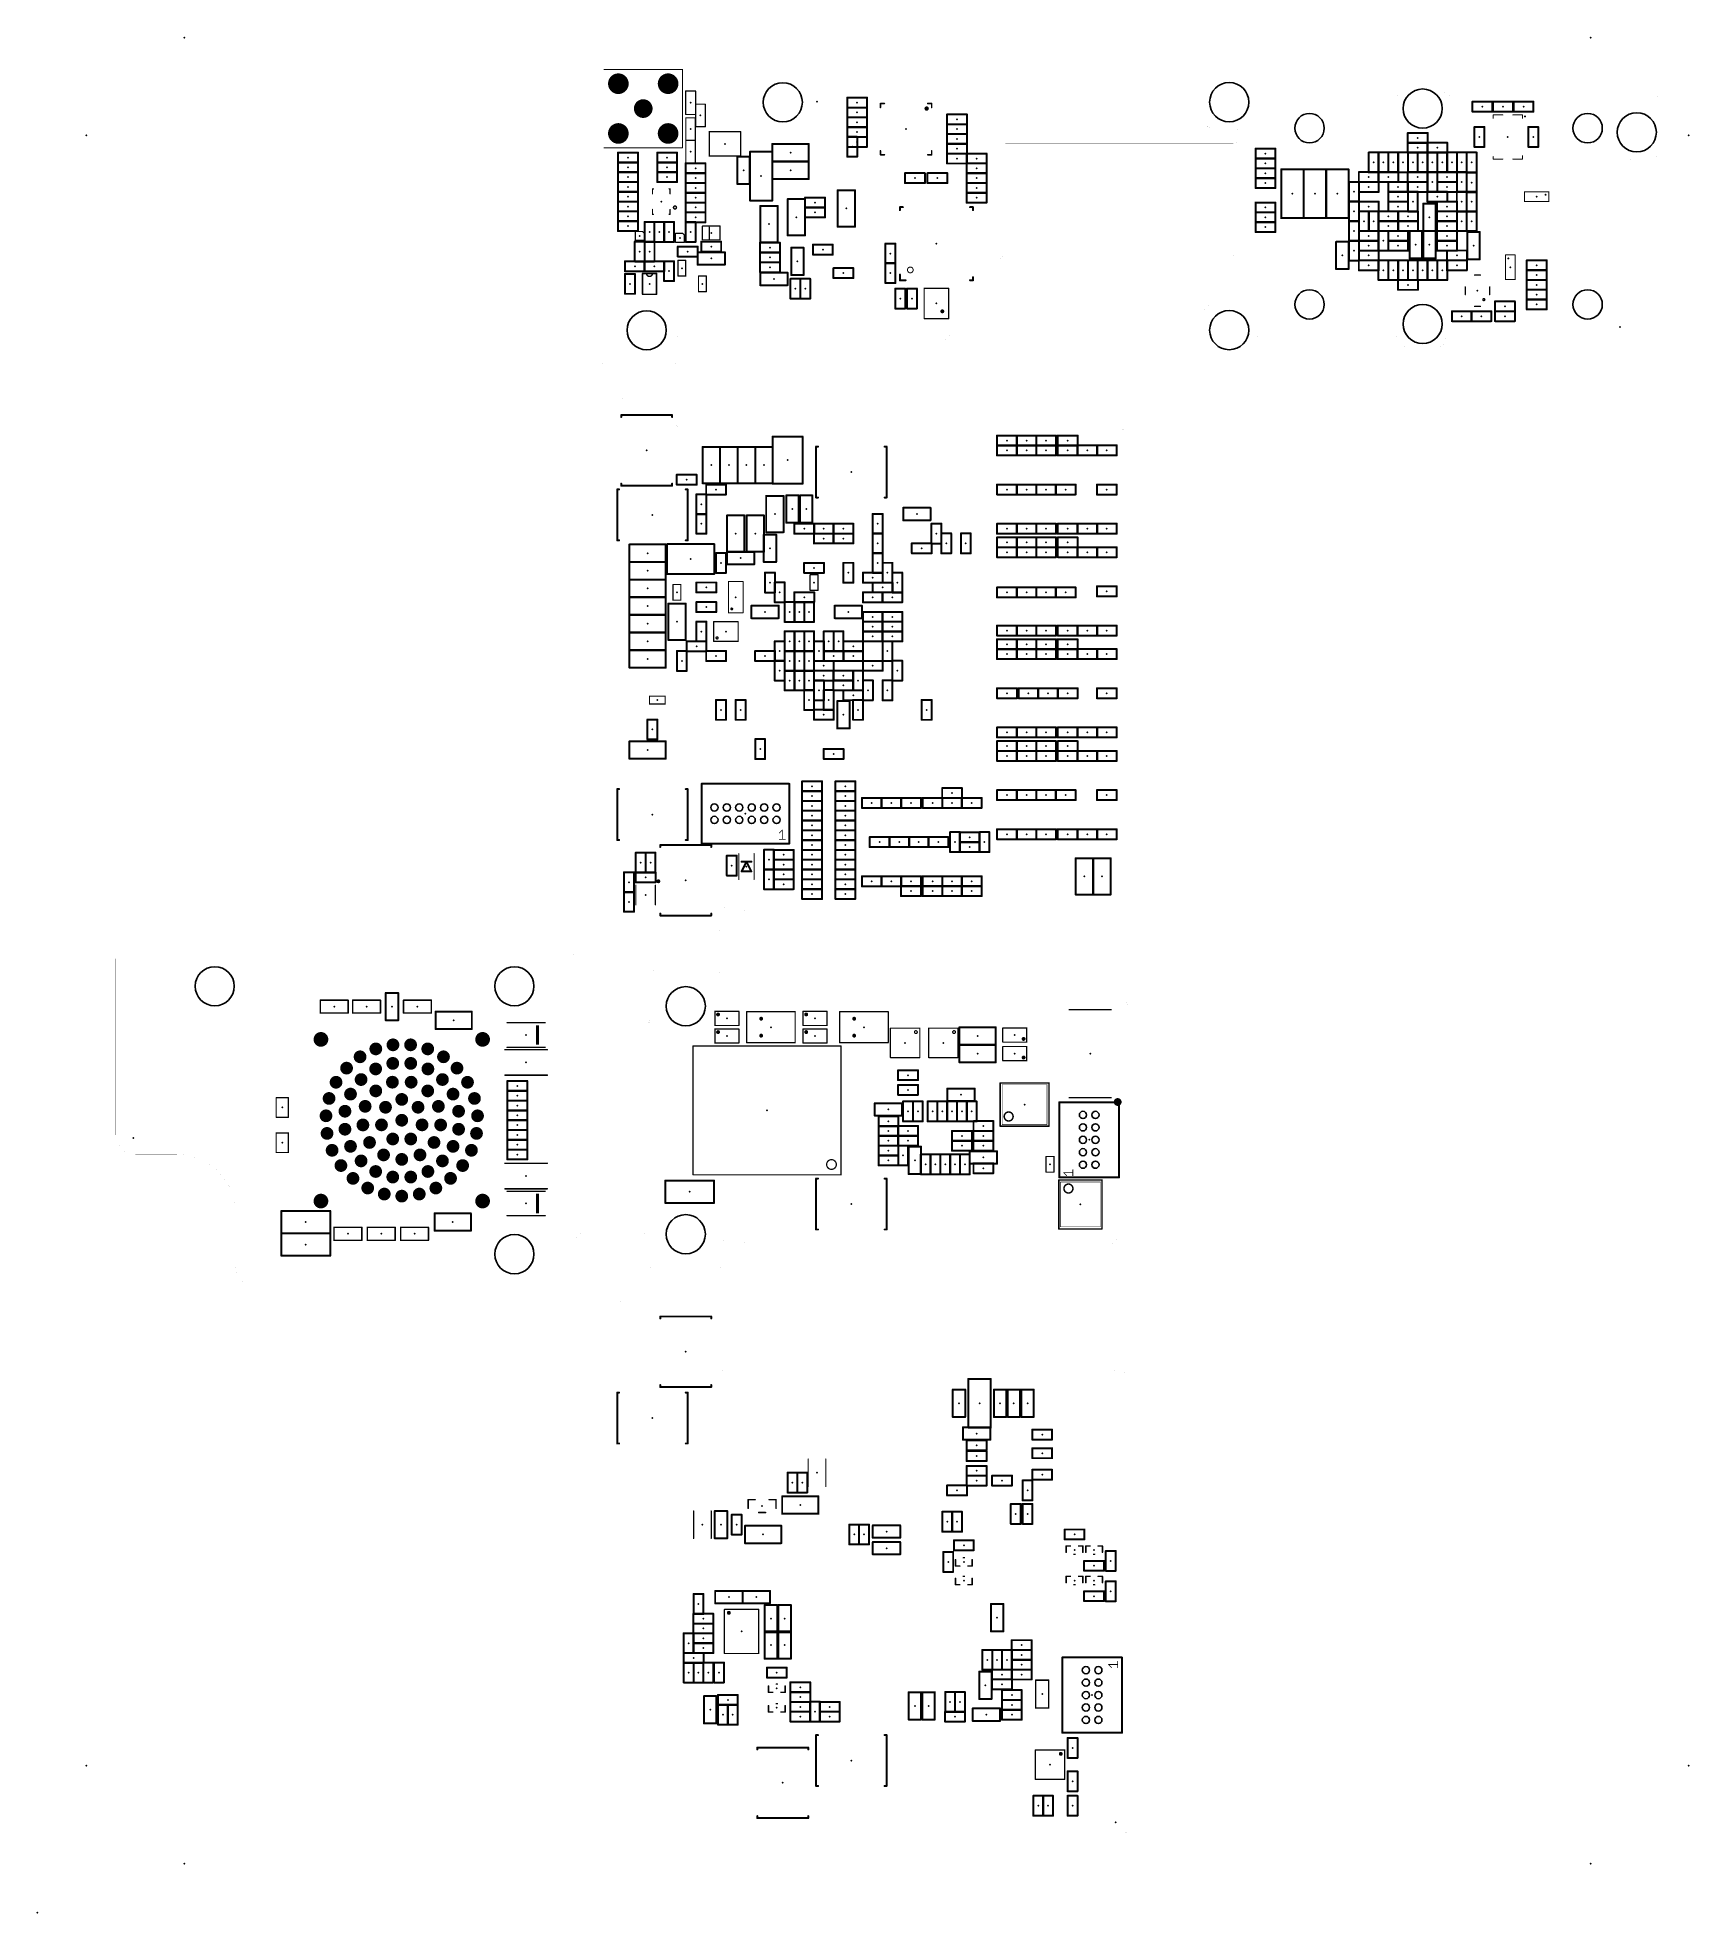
# Model space of a CAD drawing. Extents: x 0 to 169, y 0 to 191.
import ezdxf

# ---------------------------------------------------------------- set-up
doc = ezdxf.new("R2010")
doc.units = 0
for name, color, linetype in [('17', 82, 'CONTINUOUS'), ('20', 7, 'CONTINUOUS'), ('21', 253, 'CONTINUOUS'), ('23', 7, 'CONTINUOUS')]:
    doc.layers.add(name, color=color, linetype=linetype)

# ---------------------------------------------------------------- blocks, each defined once
blk = doc.blocks.new('ROUNDP')
at = {"const_width": 0.5}
blk.add_lwpolyline([(0, -0.25, 1), (0, 0.25, 1), (0, -0.25)], format="xyb", dxfattribs=at)
blk = doc.blocks.new('RECT')
blk.add_solid([(-0.5, -0.5), (0.5, -0.5), (-0.5, 0.5), (0.5, 0.5)])

msp = doc.modelspace()

# ---------------------------------------------------------------- linework, layer by layer
at = {"layer": '20'}
for points, const_width in [([(57.5583, 187.958, 1), (57.5577, 187.958)], 0.0005), ([(57.5577, 187.958, 1), (57.5583, 187.958)], 0.0005), ([(58.058, 188.458, 0.4142), (57.558, 187.958)], 0.001), ([(58.058, 188.4582, 1), (58.058, 188.4578)], 0.0005), ([(58.058, 188.4578, 1), (58.058, 188.4582)], 0.0005), ([(98.35, 187.958, 0.4142), (97.85, 188.458)], 0.001), ([(97.85, 188.4582, 1), (97.85, 188.4578)], 0.0005), ([(97.85, 188.4578, 1), (97.85, 188.4582)], 0.0005), ([(98.3503, 187.958, 1), (98.3498, 187.958)], 0.0005), ([(98.3498, 187.958, 1), (98.3503, 187.958)], 0.0005), ([(119.7, 187.4, 0.4142), (119.2, 186.9)], 0.001), ([(119.2002, 186.9, 1), (119.1998, 186.9)], 0.0005), ([(119.1998, 186.9, 1), (119.2002, 186.9)], 0.0005), ([(119.7, 187.4002, 1), (119.7, 187.3998)], 0.0005), ([(119.7, 187.3998, 1), (119.7, 187.4002)], 0.0005), ([(124.2, 186.9, 0.4142), (123.7, 187.4)], 0.001), ([(123.7, 187.4002, 1), (123.7, 187.3998)], 0.0005), ([(123.7, 187.3998, 1), (123.7, 187.4002)], 0.0005), ([(124.2002, 186.9, 1), (124.1998, 186.9)], 0.0005), ([(124.1998, 186.9, 1), (124.2002, 186.9)], 0.0005), ([(124.2, 186, 0.4142), (124.7, 185.5)], 0.001), ([(124.2002, 186, 1), (124.1998, 186)], 0.0005), ([(124.1998, 186, 1), (124.2002, 186)], 0.0005), ([(138.7, 185.5, 0.4142), (139.2, 186)], 0.001), ([(139.7, 186.5, 0.4142), (139.2, 186)], 0.001), ([(139.2003, 186, 1), (139.1998, 186)], 0.0005), ([(139.1998, 186, 1), (139.2003, 186)], 0.0005), ([(139.7, 186.5002, 1), (139.7, 186.4998)], 0.0005), ([(139.7, 186.4998, 1), (139.7, 186.5002)], 0.0005), ([(143.7, 186, 0.4142), (143.2, 186.5)], 0.001), ([(143.2, 186.5002, 1), (143.2, 186.4998)], 0.0005), ([(143.2, 186.4998, 1), (143.2, 186.5002)], 0.0005), ([(143.7, 186, 0.4142), (144.2, 185.5)], 0.001), ([(143.7003, 186, 1), (143.6998, 186)], 0.0005), ([(143.6998, 186, 1), (143.7003, 186)], 0.0005), ([(124.7, 185.5002, 1), (124.7, 185.4998)], 0.0005), ([(124.7, 185.4998, 1), (124.7, 185.5002)], 0.0005), ([(138.7, 185.5002, 1), (138.7, 185.4998)], 0.0005), ([(138.7, 185.4998, 1), (138.7, 185.5002)], 0.0005), ([(144.2, 185.5002, 1), (144.2, 185.4998)], 0.0005), ([(144.2, 185.4998, 1), (144.2, 185.5002)], 0.0005), ([(165.6, 185, 0.4142), (165.1, 185.5)], 0.001), ([(165.1, 185.5002, 1), (165.1, 185.4998)], 0.0005), ([(165.1, 185.4998, 1), (165.1, 185.5002)], 0.0005), ([(165.6002, 185, 1), (165.5998, 185)], 0.0005), ([(165.5998, 185, 1), (165.6002, 185)], 0.0005), ([(119.2, 182.8, 0.4142), (119.7, 182.3)], 0.001), ([(119.2002, 182.8, 1), (119.1998, 182.8)], 0.0005), ([(119.1998, 182.8, 1), (119.2002, 182.8)], 0.0005), ([(119.7, 182.3003, 1), (119.7, 182.2998)], 0.0005), ([(119.7, 182.2998, 1), (119.7, 182.3003)], 0.0005), ([(122.6, 181.8, 0.4142), (122.1, 182.3)], 0.001), ([(122.1, 182.3003, 1), (122.1, 182.2998)], 0.0005), ([(122.1, 182.2998, 1), (122.1, 182.3003)], 0.0005), ([(98.35, 181.1, 0.4142), (98.85, 180.6)], 0.001), ([(98.3503, 181.1, 1), (98.3498, 181.1)], 0.0005), ([(98.3498, 181.1, 1), (98.3503, 181.1)], 0.0005), ([(98.85, 180.6003, 1), (98.85, 180.5998)], 0.0005), ([(98.85, 180.5998, 1), (98.85, 180.6003)], 0.0005), ([(122.1, 180.6, 0.4142), (122.6, 181.1)], 0.001), ([(122.1, 180.6003, 1), (122.1, 180.5998)], 0.0005), ([(122.1, 180.5998, 1), (122.1, 180.6003)], 0.0005), ([(122.6003, 181.8, 1), (122.5998, 181.8)], 0.0005), ([(122.5998, 181.8, 1), (122.6003, 181.8)], 0.0005), ([(122.6003, 181.1, 1), (122.5998, 181.1)], 0.0005), ([(122.5998, 181.1, 1), (122.6003, 181.1)], 0.0005), ([(163.1, 179.3, 0.4142), (162.6, 178.8)], 0.001), ([(162.6002, 178.8, 1), (162.5998, 178.8)], 0.0005), ([(162.5998, 178.8, 1), (162.6002, 178.8)], 0.0005), ([(163.1, 179.3003, 1), (163.1, 179.2998)], 0.0005), ([(163.1, 179.2998, 1), (163.1, 179.3003)], 0.0005), ([(165.1, 179.3, 0.4142), (165.6, 179.8)], 0.001), ([(165.1, 179.3003, 1), (165.1, 179.2998)], 0.0005), ([(165.1, 179.2998, 1), (165.1, 179.3003)], 0.0005), ([(165.6002, 179.8, 1), (165.5998, 179.8)], 0.0005), ([(165.5998, 179.8, 1), (165.6002, 179.8)], 0.0005), ([(98.85, 169.2, 0.4142), (98.35, 168.7)], 0.001), ([(98.3503, 168.7, 1), (98.3498, 168.7)], 0.0005), ([(98.3498, 168.7, 1), (98.3503, 168.7)], 0.0005), ([(98.85, 169.2003, 1), (98.85, 169.1998)], 0.0005), ([(98.85, 169.1998, 1), (98.85, 169.2003)], 0.0005), ([(122.6, 168.7, 0.4142), (122.1, 169.2)], 0.001), ([(122.1, 169.2003, 1), (122.1, 169.1998)], 0.0005), ([(122.1, 169.1998, 1), (122.1, 169.2003)], 0.0005), ([(122.6003, 168.7, 1), (122.5998, 168.7)], 0.0005), ([(122.5998, 168.7, 1), (122.6003, 168.7)], 0.0005), ([(119.7, 164.1, 0.4142), (119.2, 163.6)], 0.001), ([(119.2002, 163.6, 1), (119.1998, 163.6)], 0.0005), ([(119.1998, 163.6, 1), (119.2002, 163.6)], 0.0005), ([(119.7, 164.1002, 1), (119.7, 164.0998)], 0.0005), ([(119.7, 164.0998, 1), (119.7, 164.1002)], 0.0005), ([(122.1, 164.1, 0.4142), (122.6, 164.6)], 0.001), ([(122.1, 164.1002, 1), (122.1, 164.0998)], 0.0005), ([(122.1, 164.0998, 1), (122.1, 164.1002)], 0.0005), ([(122.6003, 164.6, 1), (122.5998, 164.6)], 0.0005), ([(122.5998, 164.6, 1), (122.6003, 164.6)], 0.0005), ([(65.7, 161, 0.4142), (65.2, 160.5)], 0.001), ([(65.7, 161.0002, 1), (65.7, 160.9998)], 0.0005), ([(65.7, 160.9998, 1), (65.7, 161.0002)], 0.0005), ([(67.5, 160.5, 0.4142), (67, 161)], 0.001), ([(67, 161.0002, 1), (67, 160.9998)], 0.0005), ([(67, 160.9998, 1), (67, 161.0002)], 0.0005), ([(93.2, 161, 0.4142), (92.7, 160.5)], 0.001), ([(93.2, 161.0002, 1), (93.2, 160.9998)], 0.0005), ([(93.2, 160.9998, 1), (93.2, 161.0002)], 0.0005), ([(97.85, 161, 0.4142), (98.35, 161.5)], 0.001), ([(97.85, 161.0002, 1), (97.85, 160.9998)], 0.0005), ([(97.85, 160.9998, 1), (97.85, 161.0002)], 0.0005), ([(98.3503, 161.5, 1), (98.3498, 161.5)], 0.0005), ([(98.3498, 161.5, 1), (98.3503, 161.5)], 0.0005), ([(124.7, 160.9, 0.4142), (124.2, 160.4)], 0.001), ([(124.7, 160.9002, 1), (124.7, 160.8998)], 0.0005), ([(124.7, 160.8998, 1), (124.7, 160.9002)], 0.0005), ([(139.2, 160.4, 0.4142), (138.7, 160.9)], 0.001), ([(138.7, 160.9002, 1), (138.7, 160.8998)], 0.0005), ([(138.7, 160.8998, 1), (138.7, 160.9002)], 0.0005), ([(144.2, 160.9, 0.4142), (143.7, 160.4)], 0.001), ([(144.2, 160.9002, 1), (144.2, 160.8998)], 0.0005), ([(144.2, 160.8998, 1), (144.2, 160.9002)], 0.0005), ([(162.1, 160.9, 0.4142), (162.6, 161.4)], 0.001), ([(162.1, 160.9002, 1), (162.1, 160.8998)], 0.0005), ([(162.1, 160.8998, 1), (162.1, 160.9002)], 0.0005), ([(162.6002, 161.4, 1), (162.5998, 161.4)], 0.0005), ([(162.5998, 161.4, 1), (162.6002, 161.4)], 0.0005), ([(65.2002, 160.5, 1), (65.1998, 160.5)], 0.0005), ([(65.1998, 160.5, 1), (65.2002, 160.5)], 0.0005), ([(67.5002, 160.5, 1), (67.4998, 160.5)], 0.0005), ([(67.4998, 160.5, 1), (67.5002, 160.5)], 0.0005), ([(92.7002, 160.5, 1), (92.6998, 160.5)], 0.0005), ([(92.6998, 160.5, 1), (92.7002, 160.5)], 0.0005), ([(119.2, 159.5, 0.4142), (119.7, 159)], 0.001), ([(119.2002, 159.5, 1), (119.1998, 159.5)], 0.0005), ([(119.1998, 159.5, 1), (119.2002, 159.5)], 0.0005), ([(119.7, 159.0002, 1), (119.7, 158.9998)], 0.0005), ([(119.7, 158.9998, 1), (119.7, 159.0002)], 0.0005), ([(123.7, 159, 0.4142), (124.2, 159.5)], 0.001), ([(123.7, 159.0002, 1), (123.7, 158.9998)], 0.0005), ([(123.7, 158.9998, 1), (123.7, 159.0002)], 0.0005), ([(124.2002, 160.4, 1), (124.1998, 160.4)], 0.0005), ([(124.1998, 160.4, 1), (124.2002, 160.4)], 0.0005), ([(124.2002, 159.5, 1), (124.1998, 159.5)], 0.0005), ([(124.1998, 159.5, 1), (124.2002, 159.5)], 0.0005), ([(139.2, 160.4, 0.4142), (139.7, 159.9)], 0.001), ([(139.2003, 160.4, 1), (139.1998, 160.4)], 0.0005), ([(139.1998, 160.4, 1), (139.2003, 160.4)], 0.0005), ([(139.7, 159.9002, 1), (139.7, 159.8998)], 0.0005), ([(139.7, 159.8998, 1), (139.7, 159.9002)], 0.0005), ([(143.2, 159.9, 0.4142), (143.7, 160.4)], 0.001), ([(143.2, 159.9002, 1), (143.2, 159.8998)], 0.0005), ([(143.2, 159.8998, 1), (143.2, 159.9002)], 0.0005), ([(143.7003, 160.4, 1), (143.6998, 160.4)], 0.0005), ([(143.6998, 160.4, 1), (143.7003, 160.4)], 0.0005), ([(57.5583, 158.442, 1), (57.5577, 158.442)], 0.0005), ([(57.5577, 158.442, 1), (57.5583, 158.442)], 0.0005), ([(57.558, 158.442, 0.4142), (58.058, 157.942)], 0.001), ([(58.058, 157.9423, 1), (58.058, 157.9418)], 0.0005), ([(58.058, 157.9418, 1), (58.058, 157.9423)], 0.0005), ([(64.7, 157.942, 0.4142), (65.2, 158.442)], 0.001), ([(64.7, 157.9423, 1), (64.7, 157.9418)], 0.0005), ([(64.7, 157.9418, 1), (64.7, 157.9423)], 0.0005), ([(65.2002, 158.442, 1), (65.1998, 158.442)], 0.0005), ([(65.1998, 158.442, 1), (65.2002, 158.442)], 0.0005), ([(59.8, 154.6, 0.4142), (59.3, 154.1)], 0.001), ([(59.3003, 154.1, 1), (59.2998, 154.1)], 0.0005), ([(59.2998, 154.1, 1), (59.3003, 154.1)], 0.0005), ([(59.8, 154.6002, 1), (59.8, 154.5998)], 0.0005), ([(59.8, 154.5998, 1), (59.8, 154.6002)], 0.0005), ([(65.2, 154.1, 0.4142), (64.7, 154.6)], 0.001), ([(64.7, 154.6002, 1), (64.7, 154.5998)], 0.0005), ([(64.7, 154.5998, 1), (64.7, 154.6002)], 0.0005), ([(65.2002, 154.1, 1), (65.1998, 154.1)], 0.0005), ([(65.1998, 154.1, 1), (65.2002, 154.1)], 0.0005), ([(65.2, 152.1, 0.4142), (65.7, 151.6)], 0.001), ([(65.2002, 152.1, 1), (65.1998, 152.1)], 0.0005), ([(65.1998, 152.1, 1), (65.2002, 152.1)], 0.0005), ([(65.7, 151.6002, 1), (65.7, 151.5998)], 0.0005), ([(65.7, 151.5998, 1), (65.7, 151.6002)], 0.0005), ([(67, 151.6, 0.4142), (67.5, 152.1)], 0.001), ([(67, 151.6002, 1), (67, 151.5998)], 0.0005), ([(67, 151.5998, 1), (67, 151.6002)], 0.0005), ([(67.5002, 152.1, 1), (67.4998, 152.1)], 0.0005), ([(67.4998, 152.1, 1), (67.5002, 152.1)], 0.0005), ([(92.7, 152.1, 0.4142), (93.2, 151.6)], 0.001), ([(92.7002, 152.1, 1), (92.6998, 152.1)], 0.0005), ([(92.6998, 152.1, 1), (92.7002, 152.1)], 0.0005), ([(93.2, 151.6002, 1), (93.2, 151.5998)], 0.0005), ([(93.2, 151.5998, 1), (93.2, 151.6002)], 0.0005), ([(111.3, 150.6, 0.4142), (110.3, 151.6)], 0.001), ([(110.3, 151.6002, 1), (110.3, 151.5998)], 0.0005), ([(110.3, 151.5998, 1), (110.3, 151.6002)], 0.0005), ([(111.3003, 150.6, 1), (111.2998, 150.6)], 0.0005), ([(111.2998, 150.6, 1), (111.3003, 150.6)], 0.0005), ([(70.3, 102.6, 0.4142), (69.8, 102.1)], 0.001), ([(69.8002, 102.1, 1), (69.7998, 102.1)], 0.0005), ([(69.7998, 102.1, 1), (69.8002, 102.1)], 0.0005), ([(70.3, 102.6003, 1), (70.3, 102.5998)], 0.0005), ([(70.3, 102.5998, 1), (70.3, 102.6003)], 0.0005), ([(72.3, 102.1, 0.4142), (71.8, 102.6)], 0.001), ([(71.8, 102.6003, 1), (71.8, 102.5998)], 0.0005), ([(71.8, 102.5998, 1), (71.8, 102.6003)], 0.0005), ([(72.3002, 102.1, 1), (72.2998, 102.1)], 0.0005), ([(72.2998, 102.1, 1), (72.3002, 102.1)], 0.0005), ([(110.3, 102.6, 0.4142), (109.8, 102.1)], 0.001), ([(109.8003, 102.1, 1), (109.7998, 102.1)], 0.0005), ([(109.7998, 102.1, 1), (109.8003, 102.1)], 0.0005), ([(110.3, 102.6003, 1), (110.3, 102.5998)], 0.0005), ([(110.3, 102.5998, 1), (110.3, 102.6003)], 0.0005), ([(110.8, 102.6, 0.4142), (111.3, 103.1)], 0.001), ([(110.8, 102.6003, 1), (110.8, 102.5998)], 0.0005), ([(110.8, 102.5998, 1), (110.8, 102.6003)], 0.0005), ([(111.3003, 103.1, 1), (111.2998, 103.1)], 0.0005), ([(111.2998, 103.1, 1), (111.3003, 103.1)], 0.0005), ([(59.3, 100.6, 0.4142), (59.8, 100.1)], 0.001), ([(59.3003, 100.6, 1), (59.2998, 100.6)], 0.0005), ([(59.2998, 100.6, 1), (59.3003, 100.6)], 0.0005), ([(59.8, 100.1003, 1), (59.8, 100.0998)], 0.0005), ([(59.8, 100.0998, 1), (59.8, 100.1003)], 0.0005), ([(69.3, 100.1, 0.4142), (69.8, 100.6)], 0.001), ([(69.3, 100.1003, 1), (69.3, 100.0998)], 0.0005), ([(69.3, 100.0998, 1), (69.3, 100.1003)], 0.0005), ([(69.8002, 100.6, 1), (69.7998, 100.6)], 0.0005), ([(69.7998, 100.6, 1), (69.8002, 100.6)], 0.0005), ([(8.5, 97.9, 0.4142), (8, 97.4)], 0.001), ([(8.5, 97.9002, 1), (8.5, 97.8998)], 0.0005), ([(8.5, 97.8998, 1), (8.5, 97.9002)], 0.0005), ([(55, 97.4, 0.4142), (54.5, 97.9)], 0.001), ([(54.5, 97.9002, 1), (54.5, 97.8998)], 0.0005), ([(54.5, 97.8998, 1), (54.5, 97.9002)], 0.0005), ([(8.0002, 97.4, 1), (7.9997, 97.4)], 0.0005), ([(7.9997, 97.4, 1), (8.0002, 97.4)], 0.0005), ([(55.0003, 97.4, 1), (54.9997, 97.4)], 0.0005), ([(54.9997, 97.4, 1), (55.0003, 97.4)], 0.0005), ([(63, 96.158, 0.4142), (62.5, 95.658)], 0.001), ([(63, 96.1582, 1), (63, 96.1578)], 0.0005), ([(63, 96.1578, 1), (63, 96.1582)], 0.0005), ([(69.8, 95.658, 0.4142), (69.3, 96.158)], 0.001), ([(69.3, 96.1582, 1), (69.3, 96.1578)], 0.0005), ([(69.3, 96.1578, 1), (69.3, 96.1582)], 0.0005), ([(62.5003, 95.658, 1), (62.4997, 95.658)], 0.0005), ([(62.4997, 95.658, 1), (62.5003, 95.658)], 0.0005), ([(69.8002, 95.658, 1), (69.7998, 95.658)], 0.0005), ([(69.7998, 95.658, 1), (69.8002, 95.658)], 0.0005), ([(69.8, 93.6, 0.4142), (70.3, 93.1)], 0.001), ([(69.8002, 93.6, 1), (69.7998, 93.6)], 0.0005), ([(69.7998, 93.6, 1), (69.8002, 93.6)], 0.0005), ([(70.3, 93.1003, 1), (70.3, 93.0998)], 0.0005), ([(70.3, 93.0998, 1), (70.3, 93.1003)], 0.0005), ([(71.8, 93.1, 0.4142), (72.3, 93.6)], 0.001), ([(71.8, 93.1003, 1), (71.8, 93.0998)], 0.0005), ([(71.8, 93.0998, 1), (71.8, 93.1003)], 0.0005), ([(72.3002, 93.6, 1), (72.2998, 93.6)], 0.0005), ([(72.2998, 93.6, 1), (72.3002, 93.6)], 0.0005), ([(109.8, 93.6, 0.4142), (110.3, 93.1)], 0.001), ([(109.8003, 93.6, 1), (109.7998, 93.6)], 0.0005), ([(109.7998, 93.6, 1), (109.8003, 93.6)], 0.0005), ([(110.3, 93.1003, 1), (110.3, 93.0998)], 0.0005), ([(110.3, 93.0998, 1), (110.3, 93.1003)], 0.0005), ([(111.3, 92.6, 0.4142), (110.8, 93.1)], 0.001), ([(110.8, 93.1003, 1), (110.8, 93.0998)], 0.0005), ([(110.8, 93.0998, 1), (110.8, 93.1003)], 0.0005), ([(111.3003, 92.6, 1), (111.2998, 92.6)], 0.0005), ([(111.2998, 92.6, 1), (111.3003, 92.6)], 0.0005), ([(55.0003, 91.1, 1), (54.9997, 91.1)], 0.0005), ([(54.9997, 91.1, 1), (55.0003, 91.1)], 0.0005), ([(55, 91.1, 0.4142), (55.5, 90.6)], 0.001), ([(55.5, 90.6003, 1), (55.5, 90.5998)], 0.0005), ([(55.5, 90.5998, 1), (55.5, 90.6003)], 0.0005), ([(62, 90.6, 0.4142), (62.5, 91.1)], 0.001), ([(62, 90.6003, 1), (62, 90.5998)], 0.0005), ([(62, 90.5998, 1), (62, 90.6003)], 0.0005), ([(62.5003, 91.1, 1), (62.4997, 91.1)], 0.0005), ([(62.4997, 91.1, 1), (62.5003, 91.1)], 0.0005), ([(8, 79.4, 0.4142), (10, 77.4)], 0.001), ([(8.0002, 79.4, 1), (7.9997, 79.4)], 0.0005), ([(7.9997, 79.4, 1), (8.0002, 79.4)], 0.0005), ([(10, 77.4002, 1), (10, 77.3998)], 0.0005), ([(10, 77.3998, 1), (10, 77.4002)], 0.0005), ([(20.252, 71.4, 0.4142), (14.252, 77.4)], 0.001), ([(14.252, 77.4002, 1), (14.252, 77.3998)], 0.0005), ([(14.252, 77.3998, 1), (14.252, 77.4002)], 0.0005), ([(20.2523, 71.4, 1), (20.2518, 71.4)], 0.0005), ([(20.2518, 71.4, 1), (20.2523, 71.4)], 0.0005), ([(55.5, 69.3, 0.4142), (55, 68.8)], 0.001), ([(55.5, 69.3002, 1), (55.5, 69.2998)], 0.0005), ([(55.5, 69.2998, 1), (55.5, 69.3002)], 0.0005), ([(62.5, 68.8, 0.4142), (62, 69.3)], 0.001), ([(62, 69.3002, 1), (62, 69.2998)], 0.0005), ([(62, 69.2998, 1), (62, 69.3002)], 0.0005), ([(110.8, 68.7, 0.4142), (111.3, 69.2)], 0.001), ([(111.3003, 69.2, 1), (111.2998, 69.2)], 0.0005), ([(111.2998, 69.2, 1), (111.3003, 69.2)], 0.0005), ([(55.0003, 68.8, 1), (54.9997, 68.8)], 0.0005), ([(54.9997, 68.8, 1), (55.0003, 68.8)], 0.0005), ([(62.5003, 68.8, 1), (62.4997, 68.8)], 0.0005), ([(62.4997, 68.8, 1), (62.5003, 68.8)], 0.0005), ([(70.3, 68.7, 0.4142), (69.8, 68.2)], 0.001), ([(69.8002, 68.2, 1), (69.7998, 68.2)], 0.0005), ([(69.7998, 68.2, 1), (69.8002, 68.2)], 0.0005), ([(70.3, 68.7002, 1), (70.3, 68.6998)], 0.0005), ([(70.3, 68.6998, 1), (70.3, 68.7002)], 0.0005), ([(72.3, 68.2, 0.4142), (71.8, 68.7)], 0.001), ([(71.8, 68.7002, 1), (71.8, 68.6998)], 0.0005), ([(71.8, 68.6998, 1), (71.8, 68.7002)], 0.0005), ([(72.3002, 68.2, 1), (72.2998, 68.2)], 0.0005), ([(72.2998, 68.2, 1), (72.3002, 68.2)], 0.0005), ([(110.3, 68.7, 0.4142), (109.8, 68.2)], 0.001), ([(109.8003, 68.2, 1), (109.7998, 68.2)], 0.0005), ([(109.7998, 68.2, 1), (109.8003, 68.2)], 0.0005), ([(110.3, 68.7002, 1), (110.3, 68.6998)], 0.0005), ([(110.3, 68.6998, 1), (110.3, 68.7002)], 0.0005), ([(110.8, 68.7002, 1), (110.8, 68.6998)], 0.0005), ([(110.8, 68.6998, 1), (110.8, 68.7002)], 0.0005), ([(20.252, 65.9, 0.4142), (22.252, 63.9)], 0.001), ([(20.2523, 65.9, 1), (20.2518, 65.9)], 0.0005), ([(20.2518, 65.9, 1), (20.2523, 65.9)], 0.0005), ([(62.5003, 66.142, 1), (62.4997, 66.142)], 0.0005), ([(62.4997, 66.142, 1), (62.5003, 66.142)], 0.0005), ([(62.5, 66.142, 0.4142), (63, 65.642)], 0.001), ([(63, 65.6423, 1), (63, 65.6418)], 0.0005), ([(63, 65.6418, 1), (63, 65.6423)], 0.0005), ([(69.3, 65.642, 0.4142), (69.8, 66.142)], 0.001), ([(69.3, 65.6423, 1), (69.3, 65.6418)], 0.0005), ([(69.3, 65.6418, 1), (69.3, 65.6423)], 0.0005), ([(69.8002, 66.142, 1), (69.7998, 66.142)], 0.0005), ([(69.7998, 66.142, 1), (69.8002, 66.142)], 0.0005), ([(22.252, 63.9003, 1), (22.252, 63.8998)], 0.0005), ([(22.252, 63.8998, 1), (22.252, 63.9003)], 0.0005), ([(54.5, 63.9, 0.4142), (55, 64.4)], 0.001), ([(54.5, 63.9003, 1), (54.5, 63.8998)], 0.0005), ([(54.5, 63.8998, 1), (54.5, 63.9003)], 0.0005), ([(55.0003, 64.4, 1), (54.9997, 64.4)], 0.0005), ([(54.9997, 64.4, 1), (55.0003, 64.4)], 0.0005), ([(59.8, 62.5, 0.4142), (59.3, 62)], 0.001), ([(59.3003, 62, 1), (59.2998, 62)], 0.0005), ([(59.2998, 62, 1), (59.3003, 62)], 0.0005), ([(59.8, 62.5003, 1), (59.8, 62.4997)], 0.0005), ([(59.8, 62.4997, 1), (59.8, 62.5003)], 0.0005), ([(69.3, 62.5003, 1), (69.3, 62.4997)], 0.0005), ([(69.8, 62, 0.4142), (69.3, 62.5)], 0.001), ([(69.3, 62.4997, 1), (69.3, 62.5003)], 0.0005), ([(69.8002, 62, 1), (69.7998, 62)], 0.0005), ([(69.7998, 62, 1), (69.8002, 62)], 0.0005), ([(69.8, 55.7, 0.4142), (70.3, 55.2)], 0.001), ([(69.8002, 55.7, 1), (69.7998, 55.7)], 0.0005), ([(69.7998, 55.7, 1), (69.8002, 55.7)], 0.0005), ([(71.8, 55.2, 0.4142), (72.3, 55.7)], 0.001), ([(72.3002, 55.7, 1), (72.2998, 55.7)], 0.0005), ([(72.2998, 55.7, 1), (72.3002, 55.7)], 0.0005), ([(109.8, 55.7, 0.4142), (110.3, 55.2)], 0.001), ([(109.8003, 55.7, 1), (109.7998, 55.7)], 0.0005), ([(109.7998, 55.7, 1), (109.8003, 55.7)], 0.0005), ([(70.3, 55.2003, 1), (70.3, 55.1998)], 0.0005), ([(70.3, 55.1998, 1), (70.3, 55.2003)], 0.0005), ([(71.8, 55.2003, 1), (71.8, 55.1998)], 0.0005), ([(71.8, 55.1998, 1), (71.8, 55.2003)], 0.0005), ([(110.3, 55.2003, 1), (110.3, 55.1998)], 0.0005), ([(110.3, 55.1998, 1), (110.3, 55.2003)], 0.0005), ([(111.3, 54.7, 0.4142), (110.8, 55.2)], 0.001), ([(110.8, 55.2003, 1), (110.8, 55.1998)], 0.0005), ([(110.8, 55.1998, 1), (110.8, 55.2003)], 0.0005), ([(111.3003, 54.7, 1), (111.2998, 54.7)], 0.0005), ([(111.2998, 54.7, 1), (111.3003, 54.7)], 0.0005), ([(59.3, 8.5, 0.4142), (59.8, 8)], 0.001), ([(59.3003, 8.5, 1), (59.2998, 8.5)], 0.0005), ([(59.2998, 8.5, 1), (59.3003, 8.5)], 0.0005), ([(59.8, 8.0002, 1), (59.8, 7.9997)], 0.0005), ([(59.8, 7.9997, 1), (59.8, 8.0002)], 0.0005), ([(110.8, 8, 0.4142), (111.3, 8.5)], 0.001), ([(110.8, 8.0002, 1), (110.8, 7.9997)], 0.0005), ([(110.8, 7.9997, 1), (110.8, 8.0002)], 0.0005), ([(111.3003, 8.5, 1), (111.2998, 8.5)], 0.0005), ([(111.2998, 8.5, 1), (111.3003, 8.5)], 0.0005)]:
    msp.add_lwpolyline(points, format="xyb", dxfattribs=dict(at, const_width=const_width))
at = {"layer": '20', "const_width": 0.001}
for points in [[(57.558, 187.958), (57.558, 158.442)], [(97.85, 188.458), (58.058, 188.458)], [(98.35, 181.1), (98.35, 187.958)], [(119.2, 182.8), (119.2, 186.9)], [(123.7, 187.4), (119.7, 187.4)], [(124.2, 186), (124.2, 186.9)], [(143.2, 186.5), (139.7, 186.5)], [(138.7, 185.5), (124.7, 185.5)], [(165.1, 185.5), (144.2, 185.5)], [(165.6, 179.8), (165.6, 185)], [(122.1, 182.3), (119.7, 182.3)], [(122.1, 180.6), (98.85, 180.6)], [(122.6, 181.1), (122.6, 181.8)], [(162.6, 161.4), (162.6, 178.8)], [(163.1, 179.3), (165.1, 179.3)], [(98.35, 161.5), (98.35, 168.7)], [(98.85, 169.2), (122.1, 169.2)], [(122.6, 168.7), (122.6, 164.6)], [(119.2, 163.6), (119.2, 159.5)], [(122.1, 164.1), (119.7, 164.1)], [(65.7, 161), (67, 161)], [(93.2, 161), (97.85, 161)], [(138.7, 160.9), (124.7, 160.9)], [(144.2, 160.9), (162.1, 160.9)], [(65.2, 158.442), (65.2, 160.5)], [(67.5, 160.5), (67.5, 152.1)], [(92.7, 152.1), (92.7, 160.5)], [(123.7, 159), (119.7, 159)], [(124.2, 160.4), (124.2, 159.5)], [(139.7, 159.9), (143.2, 159.9)], [(58.058, 157.942), (64.7, 157.942)], [(59.3, 100.6), (59.3, 154.1)], [(59.8, 154.6), (64.7, 154.6)], [(65.2, 154.1), (65.2, 152.1)], [(67, 151.6), (65.7, 151.6)], [(93.2, 151.6), (110.3, 151.6)], [(111.3, 150.6), (111.3, 103.1)], [(69.8, 102.1), (69.8, 100.6)], [(70.3, 102.6), (71.8, 102.6)], [(72.3, 102.1), (72.3, 93.6)], [(109.8, 93.6), (109.8, 102.1)], [(110.3, 102.6), (110.8, 102.6)], [(69.3, 100.1), (59.8, 100.1)], [(54.5, 97.9), (8.5, 97.9)], [(8, 97.4), (8, 79.4)], [(55, 91.1), (55, 97.4)], [(69.3, 96.158), (63, 96.158)], [(62.5, 95.658), (62.5, 91.1)], [(69.8, 93.6), (69.8, 95.658)], [(71.8, 93.1), (70.3, 93.1)], [(110.3, 93.1), (110.8, 93.1)], [(111.3, 69.2), (111.3, 92.6)], [(62, 90.6), (55.5, 90.6)], [(10, 77.4), (14.252, 77.4)], [(20.252, 71.4), (20.252, 65.9)], [(55.5, 69.3), (62, 69.3)], [(55, 64.4), (55, 68.8)], [(62.5, 68.8), (62.5, 66.142)], [(69.8, 66.142), (69.8, 68.2)], [(70.3, 68.7), (71.8, 68.7)], [(72.3, 68.2), (72.3, 55.7)], [(109.8, 55.7), (109.8, 68.2)], [(110.3, 68.7), (110.8, 68.7)], [(63, 65.642), (69.3, 65.642)], [(22.252, 63.9), (54.5, 63.9)], [(59.3, 8.5), (59.3, 62)], [(59.8, 62.5), (69.3, 62.5)], [(69.8, 62), (69.8, 55.7)], [(71.8, 55.2), (70.3, 55.2)], [(110.8, 55.2), (110.3, 55.2)], [(111.3, 54.7), (111.3, 8.5)], [(110.8, 8), (59.8, 8)]]:
    msp.add_lwpolyline(points, dxfattribs=at)
at = {"layer": '20'}
for centre, radius in [((76.108, 184.838), 2), ((121.7, 184.856), 2), ((141.45, 184.2), 2), ((129.9, 182.2), 1.5), ((158.3, 182.2), 1.5), ((163.321, 181.778), 2), ((129.9, 164.2), 1.5), ((158.3, 164.2), 1.5), ((62.208, 161.562), 2), ((121.7, 161.58), 2), ((141.45, 162.2), 2), ((69.125, 112.835), 0.37), ((70.395, 112.835), 0.37), ((71.665, 112.835), 0.37), ((72.935, 112.835), 0.37), ((74.205, 112.835), 0.37), ((75.475, 112.835), 0.37), ((69.125, 111.565), 0.37), ((70.395, 111.565), 0.37), ((71.665, 111.565), 0.37), ((72.935, 111.565), 0.37), ((74.205, 111.565), 0.37), ((75.475, 111.565), 0.37), ((18.1, 94.578), 2), ((48.7, 94.578), 2), ((66.2, 92.538), 2), ((106.765, 81.44), 0.37), ((106.765, 80.17), 0.37), ((108.035, 81.44), 0.37), ((108.035, 80.17), 0.37), ((106.765, 78.9), 0.37), ((108.035, 78.9), 0.37), ((106.765, 77.63), 0.37), ((106.765, 76.36), 0.37), ((108.035, 77.63), 0.37), ((108.035, 76.36), 0.37), ((66.2, 69.262), 2), ((48.7, 67.222), 2), ((107.065, 24.74), 0.37), ((108.335, 24.74), 0.37), ((107.065, 23.47), 0.37), ((108.335, 23.47), 0.37), ((107.065, 22.2), 0.37), ((107.065, 20.93), 0.37), ((108.335, 22.2), 0.37), ((108.335, 20.93), 0.37), ((107.065, 19.66), 0.37), ((108.335, 19.66), 0.37)]:
    msp.add_circle(centre, radius, dxfattribs=at)
at = {"layer": '21'}
for points, const_width in [([(57.858, 188.2), (65.858, 188.2)], 0.1), ([(65.858, 188.2), (65.858, 180.2)], 0.1), ([(66.2, 183.6), (66.2, 186)], 0.127), ([(66.2, 186), (67.2, 186)], 0.127), ([(67.2, 186), (67.2, 183.6)], 0.127), ([(67.211, 182.3458), (67.211, 184.6542)], 0.127), ([(67.211, 184.6542), (68.189, 184.6542)], 0.127), ([(68.189, 184.6542), (68.189, 182.3458)], 0.127), ([(82.684, 185.308), (84.716, 185.308)], 0.2032), ([(82.684, 184.292), (82.684, 185.308)], 0.2032), ([(82.684, 184.308), (84.716, 184.308)], 0.2032), ([(82.684, 183.292), (82.684, 184.308)], 0.2032), ([(84.716, 184.292), (82.684, 184.292)], 0.2032), ([(84.716, 185.308), (84.716, 184.292)], 0.2032), ([(84.716, 184.308), (84.716, 183.292)], 0.2032), ([(86.0838, 184.7162), (86.0838, 184.3098)], 0.1524), ([(86.4902, 184.7162), (86.0838, 184.7162)], 0.1524), ([(91.3162, 184.7162), (90.9098, 184.7162)], 0.1524), ([(91.3162, 184.3098), (91.3162, 184.7162)], 0.1524), ([(146.534, 184.908), (148.566, 184.908)], 0.2032), ([(146.534, 183.892), (146.534, 184.908)], 0.2032), ([(148.566, 183.892), (146.534, 183.892)], 0.2032), ([(148.566, 184.908), (148.566, 183.892)], 0.2032), ([(148.634, 184.908), (150.666, 184.908)], 0.2032), ([(148.634, 183.892), (148.634, 184.908)], 0.2032), ([(150.666, 183.892), (148.634, 183.892)], 0.2032), ([(150.666, 184.908), (150.666, 183.892)], 0.2032), ([(150.734, 183.892), (150.734, 184.908)], 0.2032), ([(150.734, 184.908), (152.766, 184.908)], 0.2032), ([(152.766, 183.892), (150.734, 183.892)], 0.2032), ([(152.766, 184.908), (152.766, 183.892)], 0.2032), ([(67.2, 183.6), (66.2, 183.6)], 0.127), ([(66.211, 180.9458), (66.211, 183.2542)], 0.127), ([(66.211, 183.2542), (67.189, 183.2542)], 0.127), ([(67.189, 183.2542), (67.189, 180.9458)], 0.127), ([(68.189, 182.3458), (67.211, 182.3458)], 0.127), ([(68.6, 179.35), (68.6, 181.85)], 0.127), ([(68.6, 181.85), (71.8, 181.85)], 0.127), ([(71.8, 181.85), (71.8, 179.35)], 0.127), ([(82.684, 183.308), (84.716, 183.308)], 0.2032), ([(82.684, 182.292), (82.684, 183.308)], 0.2032), ([(84.716, 183.292), (82.684, 183.292)], 0.2032), ([(82.684, 182.308), (84.716, 182.308)], 0.2032), ([(82.684, 181.292), (82.684, 182.308)], 0.2032), ([(84.716, 182.292), (82.684, 182.292)], 0.2032), ([(84.716, 183.308), (84.716, 182.292)], 0.2032), ([(84.716, 182.308), (84.716, 181.292)], 0.2032), ([(92.884, 182.592), (92.884, 183.608)], 0.2032), ([(92.884, 183.608), (94.916, 183.608)], 0.2032), ([(92.884, 181.592), (92.884, 182.608)], 0.2032), ([(92.884, 182.608), (94.916, 182.608)], 0.2032), ([(94.916, 182.592), (92.884, 182.592)], 0.2032), ([(94.916, 183.608), (94.916, 182.592)], 0.2032), ([(94.916, 182.608), (94.916, 181.592)], 0.2032), ([(146.742, 180.284), (146.742, 182.316)], 0.2032), ([(146.742, 182.316), (147.758, 182.316)], 0.2032), ([(147.758, 182.316), (147.758, 180.284)], 0.2032), ([(148.65, 183.215), (148.65, 183.55)], 0.1), ([(148.65, 183.55), (149.65, 183.55)], 0.1), ([(150.65, 183.55), (151.65, 183.55)], 0.1), ([(151.65, 183.55), (151.65, 183.215)], 0.1), ([(152.242, 180.284), (152.242, 182.316)], 0.2032), ([(152.242, 182.316), (153.258, 182.316)], 0.2032), ([(153.258, 182.316), (153.258, 180.284)], 0.2032), ([(57.858, 180.2), (65.858, 180.2)], 0.1), ([(66.211, 178.6458), (66.211, 180.9542)], 0.127), ([(66.211, 180.9542), (67.189, 180.9542)], 0.127), ([(67.189, 180.9458), (66.211, 180.9458)], 0.127), ([(67.189, 180.9542), (67.189, 178.6458)], 0.127), ([(75.0458, 180.589), (78.7542, 180.589)], 0.2032), ([(75.0458, 178.811), (75.0458, 180.589)], 0.2032), ([(78.7542, 180.589), (78.7542, 178.811)], 0.2032), ([(82.684, 180.292), (82.684, 181.308)], 0.2032), ([(82.684, 181.308), (84.716, 181.308)], 0.2032), ([(84.716, 181.292), (82.684, 181.292)], 0.2032), ([(84.716, 180.292), (82.684, 180.292)], 0.2032), ([(82.692, 179.284), (82.692, 181.316)], 0.2032), ([(82.692, 181.316), (83.708, 181.316)], 0.2032), ([(83.708, 181.316), (83.708, 179.284)], 0.2032), ([(84.716, 181.308), (84.716, 180.292)], 0.2032), ([(92.884, 180.592), (92.884, 181.608)], 0.2032), ([(92.884, 181.608), (94.916, 181.608)], 0.2032), ([(94.916, 181.592), (92.884, 181.592)], 0.2032), ([(92.884, 179.592), (92.884, 180.608)], 0.2032), ([(92.884, 180.608), (94.916, 180.608)], 0.2032), ([(94.916, 180.592), (92.884, 180.592)], 0.2032), ([(94.916, 181.608), (94.916, 180.592)], 0.2032), ([(94.916, 180.608), (94.916, 179.592)], 0.2032), ([(124.384, 179.092), (124.384, 180.108)], 0.2032), ([(124.384, 180.108), (126.416, 180.108)], 0.2032), ([(126.416, 180.108), (126.416, 179.092)], 0.2032), ([(139.934, 180.692), (139.934, 181.708)], 0.2032), ([(139.934, 181.708), (141.966, 181.708)], 0.2032), ([(139.934, 180.708), (141.966, 180.708)], 0.2032), ([(139.934, 179.692), (139.934, 180.708)], 0.2032), ([(141.966, 180.692), (139.934, 180.692)], 0.2032), ([(141.934, 180.708), (143.966, 180.708)], 0.2032), ([(141.934, 179.692), (141.934, 180.708)], 0.2032), ([(141.966, 181.708), (141.966, 180.692)], 0.2032), ([(141.966, 180.708), (141.966, 179.692)], 0.2032), ([(143.966, 180.708), (143.966, 179.692)], 0.2032), ([(147.758, 180.284), (146.742, 180.284)], 0.2032), ([(153.258, 180.284), (152.242, 180.284)], 0.2032), ([(59.284, 179.708), (61.316, 179.708)], 0.2032), ([(59.284, 178.692), (59.284, 179.708)], 0.2032), ([(59.284, 178.708), (61.316, 178.708)], 0.2032), ([(59.284, 177.692), (59.284, 178.708)], 0.2032), ([(61.316, 178.692), (59.284, 178.692)], 0.2032), ([(61.316, 179.708), (61.316, 178.692)], 0.2032), ([(61.316, 178.708), (61.316, 177.692)], 0.2032), ([(63.284, 179.708), (65.316, 179.708)], 0.2032), ([(63.284, 178.692), (63.284, 179.708)], 0.2032), ([(63.284, 178.708), (65.316, 178.708)], 0.2032), ([(63.284, 177.692), (63.284, 178.708)], 0.2032), ([(65.316, 178.692), (63.284, 178.692)], 0.2032), ([(65.316, 179.708), (65.316, 178.692)], 0.2032), ([(65.316, 178.708), (65.316, 177.692)], 0.2032), ([(66.184, 178.608), (68.216, 178.608)], 0.2032), ([(66.184, 177.592), (66.184, 178.608)], 0.2032), ([(67.189, 178.6458), (66.211, 178.6458)], 0.127), ([(68.216, 178.608), (68.216, 177.592)], 0.2032), ([(71.8, 179.35), (68.6, 179.35)], 0.127), ([(71.465, 176.503), (71.465, 179.297)], 0.2032), ([(71.465, 179.297), (72.735, 179.297)], 0.2032), ([(72.735, 179.297), (72.735, 176.503)], 0.2032), ([(72.757, 174.8108), (72.757, 179.7892)], 0.2032), ([(72.757, 179.7892), (75.043, 179.7892)], 0.2032), ([(75.043, 179.7892), (75.043, 174.8108)], 0.2032), ([(78.7542, 178.811), (75.0458, 178.811)], 0.2032), ([(75.0458, 178.789), (78.7542, 178.789)], 0.2032), ([(75.0458, 177.011), (75.0458, 178.789)], 0.2032), ([(78.7542, 178.789), (78.7542, 177.011)], 0.2032), ([(83.708, 179.284), (82.692, 179.284)], 0.2032), ([(86.0838, 179.8902), (86.0838, 179.4838)], 0.1524), ([(86.0838, 179.4838), (86.4902, 179.4838)], 0.1524), ([(90.9098, 179.4838), (91.3162, 179.4838)], 0.1524), ([(91.3162, 179.4838), (91.3162, 179.8902)], 0.1524), ([(92.884, 178.592), (92.884, 179.608)], 0.2032), ([(92.884, 179.608), (94.916, 179.608)], 0.2032), ([(94.916, 179.592), (92.884, 179.592)], 0.2032), ([(94.916, 178.592), (92.884, 178.592)], 0.2032), ([(94.884, 178.592), (94.884, 179.608)], 0.2032), ([(94.884, 179.608), (96.916, 179.608)], 0.2032), ([(94.884, 177.592), (94.884, 178.608)], 0.2032), ([(94.884, 178.608), (96.916, 178.608)], 0.2032), ([(96.916, 178.592), (94.884, 178.592)], 0.2032), ([(94.916, 179.608), (94.916, 178.592)], 0.2032), ([(96.916, 179.608), (96.916, 178.592)], 0.2032), ([(96.916, 178.608), (96.916, 177.592)], 0.2032), ([(124.384, 178.092), (124.384, 179.108)], 0.2032), ([(124.384, 179.108), (126.416, 179.108)], 0.2032), ([(126.416, 179.092), (124.384, 179.092)], 0.2032), ([(124.384, 177.092), (124.384, 178.108)], 0.2032), ([(124.384, 178.108), (126.416, 178.108)], 0.2032), ([(126.416, 178.092), (124.384, 178.092)], 0.2032), ([(126.416, 179.108), (126.416, 178.092)], 0.2032), ([(126.416, 178.108), (126.416, 177.092)], 0.2032), ([(127.007, 173.0108), (127.007, 177.9892)], 0.2032), ([(127.007, 177.9892), (129.293, 177.9892)], 0.2032), ([(129.293, 177.9892), (129.293, 173.0108)], 0.2032), ([(129.307, 173.0108), (129.307, 177.9892)], 0.2032), ([(129.307, 177.9892), (131.593, 177.9892)], 0.2032), ([(131.593, 177.9892), (131.593, 173.0108)], 0.2032), ([(131.607, 173.0108), (131.607, 177.9892)], 0.2032), ([(131.607, 177.9892), (133.893, 177.9892)], 0.2032), ([(133.893, 177.9892), (133.893, 173.0108)], 0.2032), ([(135.942, 177.684), (135.942, 179.716)], 0.2032), ([(135.942, 179.716), (136.958, 179.716)], 0.2032), ([(136.942, 177.684), (136.942, 179.716)], 0.2032), ([(136.942, 179.716), (137.958, 179.716)], 0.2032), ([(136.958, 179.716), (136.958, 177.684)], 0.2032), ([(137.942, 177.684), (137.942, 179.716)], 0.2032), ([(137.942, 179.716), (138.958, 179.716)], 0.2032), ([(137.958, 179.716), (137.958, 177.684)], 0.2032), ([(138.942, 177.684), (138.942, 179.716)], 0.2032), ([(138.942, 179.716), (139.958, 179.716)], 0.2032), ([(138.958, 179.716), (138.958, 177.684)], 0.2032), ([(141.966, 179.692), (139.934, 179.692)], 0.2032), ([(139.942, 177.684), (139.942, 179.716)], 0.2032), ([(139.942, 179.716), (140.958, 179.716)], 0.2032), ([(139.958, 179.716), (139.958, 177.684)], 0.2032), ([(140.942, 177.684), (140.942, 179.716)], 0.2032), ([(140.942, 179.716), (141.958, 179.716)], 0.2032), ([(140.958, 179.716), (140.958, 177.684)], 0.2032), ([(143.966, 179.692), (141.934, 179.692)], 0.2032), ([(141.942, 177.684), (141.942, 179.716)], 0.2032), ([(141.942, 179.716), (142.958, 179.716)], 0.2032), ([(141.958, 179.716), (141.958, 177.684)], 0.2032), ([(142.942, 177.684), (142.942, 179.716)], 0.2032), ([(142.942, 179.716), (143.958, 179.716)], 0.2032), ([(142.958, 179.716), (142.958, 177.684)], 0.2032), ([(143.942, 177.684), (143.942, 179.716)], 0.2032), ([(143.942, 179.716), (144.958, 179.716)], 0.2032), ([(143.958, 179.716), (143.958, 177.684)], 0.2032), ([(144.942, 177.684), (144.942, 179.716)], 0.2032), ([(144.942, 179.716), (145.958, 179.716)], 0.2032), ([(144.958, 179.716), (144.958, 177.684)], 0.2032), ([(145.942, 177.684), (145.942, 179.716)], 0.2032), ([(145.942, 179.716), (146.958, 179.716)], 0.2032), ([(145.958, 179.716), (145.958, 177.684)], 0.2032), ([(146.958, 179.716), (146.958, 177.684)], 0.2032), ([(148.65, 179.3), (148.65, 179.05)], 0.1), ([(148.65, 179.05), (149.65, 179.05)], 0.1), ([(151.65, 179.05), (150.65, 179.05)], 0.1), ([(151.65, 179.385), (151.65, 179.05)], 0.1), ([(59.284, 177.708), (61.316, 177.708)], 0.2032), ([(59.284, 176.692), (59.284, 177.708)], 0.2032), ([(61.316, 177.692), (59.284, 177.692)], 0.2032), ([(59.284, 176.708), (61.316, 176.708)], 0.2032), ([(59.284, 175.692), (59.284, 176.708)], 0.2032), ([(61.316, 176.692), (59.284, 176.692)], 0.2032), ([(61.316, 177.708), (61.316, 176.692)], 0.2032), ([(61.316, 176.708), (61.316, 175.692)], 0.2032), ([(63.284, 176.692), (63.284, 177.708)], 0.2032), ([(63.284, 177.708), (65.316, 177.708)], 0.2032), ([(65.316, 177.692), (63.284, 177.692)], 0.2032), ([(65.316, 176.692), (63.284, 176.692)], 0.2032), ([(65.316, 177.708), (65.316, 176.692)], 0.2032), ([(66.184, 177.608), (68.216, 177.608)], 0.2032), ([(66.184, 176.592), (66.184, 177.608)], 0.2032), ([(68.216, 177.592), (66.184, 177.592)], 0.2032), ([(66.184, 176.608), (68.216, 176.608)], 0.2032), ([(66.184, 175.592), (66.184, 176.608)], 0.2032), ([(68.216, 176.592), (66.184, 176.592)], 0.2032), ([(68.216, 177.608), (68.216, 176.592)], 0.2032), ([(68.216, 176.608), (68.216, 175.592)], 0.2032), ([(72.735, 176.503), (71.465, 176.503)], 0.2032), ([(78.7542, 177.011), (75.0458, 177.011)], 0.2032), ([(88.584, 176.592), (88.584, 177.608)], 0.2032), ([(88.584, 177.608), (90.616, 177.608)], 0.2032), ([(90.616, 176.592), (88.584, 176.592)], 0.2032), ([(90.616, 177.608), (90.616, 176.592)], 0.2032), ([(90.884, 177.608), (92.916, 177.608)], 0.2032), ([(90.884, 176.592), (90.884, 177.608)], 0.2032), ([(92.916, 176.592), (90.884, 176.592)], 0.2032), ([(92.916, 177.608), (92.916, 176.592)], 0.2032), ([(94.884, 176.592), (94.884, 177.608)], 0.2032), ([(94.884, 177.608), (96.916, 177.608)], 0.2032), ([(96.916, 177.592), (94.884, 177.592)], 0.2032), ([(94.884, 175.592), (94.884, 176.608)], 0.2032), ([(94.884, 176.608), (96.916, 176.608)], 0.2032), ([(96.916, 176.592), (94.884, 176.592)], 0.2032), ([(96.916, 177.608), (96.916, 176.592)], 0.2032), ([(96.916, 176.608), (96.916, 175.592)], 0.2032), ([(124.384, 176.092), (124.384, 177.108)], 0.2032), ([(124.384, 177.108), (126.416, 177.108)], 0.2032), ([(126.416, 177.092), (124.384, 177.092)], 0.2032), ([(126.416, 176.092), (124.384, 176.092)], 0.2032), ([(126.416, 177.108), (126.416, 176.092)], 0.2032), ([(133.942, 174.684), (133.942, 176.716)], 0.2032), ([(133.942, 176.716), (134.958, 176.716)], 0.2032), ([(134.934, 177.708), (136.966, 177.708)], 0.2032), ([(134.934, 176.692), (134.934, 177.708)], 0.2032), ([(134.934, 176.708), (136.966, 176.708)], 0.2032), ([(134.934, 175.692), (134.934, 176.708)], 0.2032), ([(136.966, 176.692), (134.934, 176.692)], 0.2032), ([(134.958, 176.716), (134.958, 174.684)], 0.2032), ([(136.958, 177.684), (135.942, 177.684)], 0.2032), ([(136.934, 177.708), (138.966, 177.708)], 0.2032), ([(136.934, 176.692), (136.934, 177.708)], 0.2032), ([(138.966, 176.692), (136.934, 176.692)], 0.2032), ([(137.958, 177.684), (136.942, 177.684)], 0.2032), ([(136.966, 177.708), (136.966, 176.692)], 0.2032), ([(136.966, 176.708), (136.966, 175.692)], 0.2032), ([(137.934, 175.692), (137.934, 176.708)], 0.2032), ([(137.934, 176.708), (139.966, 176.708)], 0.2032), ([(138.958, 177.684), (137.942, 177.684)], 0.2032), ([(139.958, 177.684), (138.942, 177.684)], 0.2032), ([(138.966, 177.708), (138.966, 176.692)], 0.2032), ([(139.934, 177.708), (141.966, 177.708)], 0.2032), ([(139.934, 176.692), (139.934, 177.708)], 0.2032), ([(139.934, 176.708), (141.966, 176.708)], 0.2032), ([(139.934, 175.692), (139.934, 176.708)], 0.2032), ([(141.966, 176.692), (139.934, 176.692)], 0.2032), ([(140.958, 177.684), (139.942, 177.684)], 0.2032), ([(139.966, 176.708), (139.966, 175.692)], 0.2032), ([(141.958, 177.684), (140.942, 177.684)], 0.2032), ([(141.942, 175.684), (141.942, 177.716)], 0.2032), ([(141.942, 177.716), (142.958, 177.716)], 0.2032), ([(142.958, 177.684), (141.942, 177.684)], 0.2032), ([(141.966, 177.708), (141.966, 176.692)], 0.2032), ([(141.966, 176.708), (141.966, 175.692)], 0.2032), ([(142.934, 177.708), (144.966, 177.708)], 0.2032), ([(142.934, 176.692), (142.934, 177.708)], 0.2032), ([(142.934, 176.708), (144.966, 176.708)], 0.2032), ([(142.934, 175.692), (142.934, 176.708)], 0.2032), ([(144.966, 176.692), (142.934, 176.692)], 0.2032), ([(143.958, 177.684), (142.942, 177.684)], 0.2032), ([(142.958, 177.716), (142.958, 175.684)], 0.2032), ([(144.958, 177.684), (143.942, 177.684)], 0.2032), ([(144.942, 175.684), (144.942, 177.716)], 0.2032), ([(144.942, 177.716), (145.958, 177.716)], 0.2032), ([(145.958, 177.684), (144.942, 177.684)], 0.2032), ([(144.966, 177.708), (144.966, 176.692)], 0.2032), ([(144.966, 176.708), (144.966, 175.692)], 0.2032), ([(146.958, 177.684), (145.942, 177.684)], 0.2032), ([(145.942, 175.634), (145.942, 177.666)], 0.2032), ([(145.942, 177.666), (146.958, 177.666)], 0.2032), ([(145.958, 177.716), (145.958, 175.684)], 0.2032), ([(146.958, 177.666), (146.958, 175.634)], 0.2032), ([(59.284, 174.692), (59.284, 175.708)], 0.2032), ([(59.284, 175.708), (61.316, 175.708)], 0.2032), ([(61.316, 175.692), (59.284, 175.692)], 0.2032), ([(59.284, 174.708), (61.316, 174.708)], 0.2032), ([(59.284, 173.692), (59.284, 174.708)], 0.2032), ([(61.316, 174.692), (59.284, 174.692)], 0.2032), ([(61.316, 175.708), (61.316, 174.692)], 0.2032), ([(61.316, 174.708), (61.316, 173.692)], 0.2032), ([(62.8, 175.5), (62.8, 176)], 0.127), ([(62.8, 176), (62.9, 176)], 0.127), ([(64.6, 176), (64.5, 176)], 0.127), ([(64.6, 175.5), (64.6, 176)], 0.127), ([(66.184, 175.608), (68.216, 175.608)], 0.2032), ([(66.184, 174.592), (66.184, 175.608)], 0.2032), ([(68.216, 175.592), (66.184, 175.592)], 0.2032), ([(66.184, 174.608), (68.216, 174.608)], 0.2032), ([(66.184, 173.592), (66.184, 174.608)], 0.2032), ([(68.216, 174.592), (66.184, 174.592)], 0.2032), ([(68.216, 175.608), (68.216, 174.592)], 0.2032), ([(68.216, 174.608), (68.216, 173.592)], 0.2032), ([(75.043, 174.8108), (72.757, 174.8108)], 0.2032), ([(73.811, 170.5458), (73.811, 174.2542)], 0.2032), ([(73.811, 174.2542), (75.589, 174.2542)], 0.2032), ([(75.589, 174.2542), (75.589, 170.5458)], 0.2032), ([(76.611, 171.2458), (76.611, 174.9542)], 0.2032), ([(76.611, 174.9542), (78.389, 174.9542)], 0.2032), ([(78.384, 175.108), (80.416, 175.108)], 0.2032), ([(78.384, 174.092), (78.384, 175.108)], 0.2032), ([(78.389, 174.9542), (78.389, 171.2458)], 0.2032), ([(80.416, 175.108), (80.416, 174.092)], 0.2032), ([(81.711, 172.1458), (81.711, 175.8542)], 0.2032), ([(81.711, 175.8542), (83.489, 175.8542)], 0.2032), ([(83.489, 175.8542), (83.489, 172.1458)], 0.2032), ([(88.0662, 173.829), (88.0662, 174.1338)], 0.2032), ([(88.371, 174.1338), (88.0662, 174.1338)], 0.2032), ([(94.884, 175.608), (96.916, 175.608)], 0.2032), ([(94.884, 174.592), (94.884, 175.608)], 0.2032), ([(96.916, 175.592), (94.884, 175.592)], 0.2032), ([(96.916, 174.592), (94.884, 174.592)], 0.2032), ([(95.5338, 174.1338), (95.229, 174.1338)], 0.2032), ([(95.5338, 173.829), (95.5338, 174.1338)], 0.2032), ([(96.916, 175.608), (96.916, 174.592)], 0.2032), ([(124.384, 173.592), (124.384, 174.608)], 0.2032), ([(124.384, 174.608), (126.416, 174.608)], 0.2032), ([(126.416, 174.608), (126.416, 173.592)], 0.2032), ([(133.942, 172.684), (133.942, 174.716)], 0.2032), ([(133.942, 174.716), (134.958, 174.716)], 0.2032), ([(134.958, 174.684), (133.942, 174.684)], 0.2032), ([(136.966, 175.692), (134.934, 175.692)], 0.2032), ([(134.934, 174.708), (136.966, 174.708)], 0.2032), ([(134.934, 173.692), (134.934, 174.708)], 0.2032), ([(134.958, 174.716), (134.958, 172.684)], 0.2032), ([(136.966, 174.708), (136.966, 173.692)], 0.2032), ([(137.934, 174.692), (137.934, 175.708)], 0.2032), ([(137.934, 175.708), (139.966, 175.708)], 0.2032), ([(139.966, 175.692), (137.934, 175.692)], 0.2032), ([(137.934, 173.692), (137.934, 174.708)], 0.2032), ([(137.934, 174.708), (139.966, 174.708)], 0.2032), ([(139.966, 174.692), (137.934, 174.692)], 0.2032), ([(141.966, 175.692), (139.934, 175.692)], 0.2032), ([(139.942, 173.684), (139.942, 175.716)], 0.2032), ([(139.942, 175.716), (140.958, 175.716)], 0.2032), ([(139.966, 175.708), (139.966, 174.692)], 0.2032), ([(139.966, 174.708), (139.966, 173.692)], 0.2032), ([(140.958, 175.716), (140.958, 173.684)], 0.2032), ([(141.515, 171.703), (141.515, 174.497)], 0.2032), ([(141.515, 174.497), (142.785, 174.497)], 0.2032), ([(141.934, 174.692), (141.934, 175.708)], 0.2032), ([(141.934, 175.708), (143.966, 175.708)], 0.2032), ([(143.966, 174.692), (141.934, 174.692)], 0.2032), ([(142.958, 175.684), (141.942, 175.684)], 0.2032), ([(142.785, 174.497), (142.785, 171.703)], 0.2032), ([(144.966, 175.692), (142.934, 175.692)], 0.2032), ([(142.934, 174.708), (144.966, 174.708)], 0.2032), ([(142.934, 173.692), (142.934, 174.708)], 0.2032), ([(143.966, 175.708), (143.966, 174.692)], 0.2032), ([(144.942, 173.684), (144.942, 175.716)], 0.2032), ([(144.942, 175.716), (145.958, 175.716)], 0.2032), ([(145.958, 175.684), (144.942, 175.684)], 0.2032), ([(144.966, 174.708), (144.966, 173.692)], 0.2032), ([(145.942, 173.684), (145.942, 175.716)], 0.2032), ([(145.942, 175.716), (146.958, 175.716)], 0.2032), ([(146.958, 175.634), (145.942, 175.634)], 0.2032), ([(145.958, 175.716), (145.958, 173.684)], 0.2032), ([(146.958, 175.716), (146.958, 173.684)], 0.2032), ([(151.85, 175.7), (154.35, 175.7)], 0.1), ([(151.85, 174.7), (151.85, 175.7)], 0.1), ([(154.35, 174.7), (151.85, 174.7)], 0.1), ([(154.35, 175.7), (154.35, 174.7)], 0.1), ([(59.284, 172.692), (59.284, 173.708)], 0.2032), ([(59.284, 173.708), (61.316, 173.708)], 0.2032), ([(61.316, 173.692), (59.284, 173.692)], 0.2032), ([(59.284, 172.708), (61.316, 172.708)], 0.2032), ([(59.284, 171.692), (59.284, 172.708)], 0.2032), ([(61.316, 172.692), (59.284, 172.692)], 0.2032), ([(61.316, 173.708), (61.316, 172.692)], 0.2032), ([(61.316, 172.708), (61.316, 171.692)], 0.2032), ([(61.992, 170.584), (61.992, 172.616)], 0.2032), ([(61.992, 172.616), (63.008, 172.616)], 0.2032), ([(62.8, 173.9), (62.8, 173.4)], 0.127), ([(62.8, 173.4), (62.9, 173.4)], 0.127), ([(62.992, 170.584), (62.992, 172.616)], 0.2032), ([(62.992, 172.616), (64.008, 172.616)], 0.2032), ([(63.008, 172.616), (63.008, 170.584)], 0.2032), ([(63.992, 170.584), (63.992, 172.616)], 0.2032), ([(63.992, 172.616), (65.008, 172.616)], 0.2032), ([(64.008, 172.616), (64.008, 170.584)], 0.2032), ([(64.6, 173.4), (64.5, 173.4)], 0.127), ([(64.6, 173.9), (64.6, 173.4)], 0.127), ([(65.008, 172.616), (65.008, 170.584)], 0.2032), ([(66.184, 173.608), (68.216, 173.608)], 0.2032), ([(66.184, 172.592), (66.184, 173.608)], 0.2032), ([(68.216, 173.592), (66.184, 173.592)], 0.2032), ([(68.216, 172.592), (66.184, 172.592)], 0.2032), ([(66.192, 170.584), (66.192, 172.616)], 0.2032), ([(66.192, 172.616), (67.208, 172.616)], 0.2032), ([(67.208, 172.616), (67.208, 170.584)], 0.2032), ([(68.216, 173.608), (68.216, 172.592)], 0.2032), ([(78.384, 173.092), (78.384, 174.108)], 0.2032), ([(78.384, 174.108), (80.416, 174.108)], 0.2032), ([(80.416, 174.092), (78.384, 174.092)], 0.2032), ([(80.416, 173.092), (78.384, 173.092)], 0.2032), ([(80.416, 174.108), (80.416, 173.092)], 0.2032), ([(124.384, 172.592), (124.384, 173.608)], 0.2032), ([(124.384, 173.608), (126.416, 173.608)], 0.2032), ([(126.416, 173.592), (124.384, 173.592)], 0.2032), ([(124.384, 171.592), (124.384, 172.608)], 0.2032), ([(124.384, 172.608), (126.416, 172.608)], 0.2032), ([(126.416, 172.592), (124.384, 172.592)], 0.2032), ([(126.416, 173.608), (126.416, 172.592)], 0.2032), ([(126.416, 172.608), (126.416, 171.592)], 0.2032), ([(129.293, 173.0108), (127.007, 173.0108)], 0.2032), ([(131.593, 173.0108), (129.307, 173.0108)], 0.2032), ([(133.893, 173.0108), (131.607, 173.0108)], 0.2032), ([(133.942, 170.684), (133.942, 172.716)], 0.2032), ([(133.942, 172.716), (134.958, 172.716)], 0.2032), ([(134.958, 172.684), (133.942, 172.684)], 0.2032), ([(136.966, 173.692), (134.934, 173.692)], 0.2032), ([(134.942, 171.684), (134.942, 173.716)], 0.2032), ([(134.942, 173.716), (135.958, 173.716)], 0.2032), ([(134.958, 172.716), (134.958, 170.684)], 0.2032), ([(135.942, 171.684), (135.942, 173.716)], 0.2032), ([(135.942, 173.716), (136.958, 173.716)], 0.2032), ([(135.958, 173.716), (135.958, 171.684)], 0.2032), ([(136.934, 173.708), (138.966, 173.708)], 0.2032), ([(136.934, 172.692), (136.934, 173.708)], 0.2032), ([(136.934, 172.708), (138.966, 172.708)], 0.2032), ([(136.934, 171.692), (136.934, 172.708)], 0.2032), ([(138.966, 172.692), (136.934, 172.692)], 0.2032), ([(136.958, 173.716), (136.958, 171.684)], 0.2032), ([(139.966, 173.692), (137.934, 173.692)], 0.2032), ([(138.934, 173.708), (140.966, 173.708)], 0.2032), ([(138.934, 172.692), (138.934, 173.708)], 0.2032), ([(138.934, 172.708), (140.966, 172.708)], 0.2032), ([(138.934, 171.692), (138.934, 172.708)], 0.2032), ([(140.966, 172.692), (138.934, 172.692)], 0.2032), ([(138.966, 173.708), (138.966, 172.692)], 0.2032), ([(138.966, 172.708), (138.966, 171.692)], 0.2032), ([(140.958, 173.684), (139.942, 173.684)], 0.2032), ([(140.966, 173.708), (140.966, 172.692)], 0.2032), ([(140.966, 172.708), (140.966, 171.692)], 0.2032), ([(142.934, 173.708), (144.966, 173.708)], 0.2032), ([(142.934, 172.692), (142.934, 173.708)], 0.2032), ([(144.966, 173.692), (142.934, 173.692)], 0.2032), ([(142.934, 172.708), (144.966, 172.708)], 0.2032), ([(142.934, 171.692), (142.934, 172.708)], 0.2032), ([(144.966, 172.692), (142.934, 172.692)], 0.2032), ([(144.942, 171.684), (144.942, 173.716)], 0.2032), ([(144.942, 173.716), (145.958, 173.716)], 0.2032), ([(145.958, 173.684), (144.942, 173.684)], 0.2032), ([(144.966, 173.708), (144.966, 172.692)], 0.2032), ([(144.966, 172.708), (144.966, 171.692)], 0.2032), ([(145.942, 171.684), (145.942, 173.716)], 0.2032), ([(145.942, 173.716), (146.958, 173.716)], 0.2032), ([(146.958, 173.684), (145.942, 173.684)], 0.2032), ([(145.958, 173.716), (145.958, 171.684)], 0.2032), ([(146.958, 173.716), (146.958, 171.684)], 0.2032), ([(61.316, 171.692), (59.284, 171.692)], 0.2032), ([(60.992, 168.584), (60.992, 170.616)], 0.2032), ([(60.992, 170.616), (62.008, 170.616)], 0.2032), ([(61.05, 171.65), (61.79, 171.65)], 0.127), ([(61.05, 170.75), (61.05, 171.65)], 0.127), ([(61.95, 170.75), (61.05, 170.75)], 0.127), ([(61.79, 171.65), (61.95, 171.49)], 0.127), ([(61.95, 171.49), (61.95, 170.75)], 0.127), ([(61.992, 168.584), (61.992, 170.616)], 0.2032), ([(61.992, 170.616), (63.008, 170.616)], 0.2032), ([(63.008, 170.584), (61.992, 170.584)], 0.2032), ([(62.008, 170.616), (62.008, 168.584)], 0.2032), ([(64.008, 170.584), (62.992, 170.584)], 0.2032), ([(63.008, 170.616), (63.008, 168.584)], 0.2032), ([(65.008, 170.584), (63.992, 170.584)], 0.2032), ([(65.15, 171.45), (65.89, 171.45)], 0.127), ([(65.15, 170.55), (65.15, 171.45)], 0.127), ([(66.05, 170.55), (65.15, 170.55)], 0.127), ([(65.89, 171.45), (66.05, 171.29)], 0.127), ([(66.05, 171.29), (66.05, 170.55)], 0.127), ([(67.208, 170.584), (66.192, 170.584)], 0.2032), ([(67.784, 170.608), (69.816, 170.608)], 0.2032), ([(67.784, 169.592), (67.784, 170.608)], 0.2032), ([(67.9, 172.2), (69.7, 172.2)], 0.127), ([(67.9, 170.8), (67.9, 172.2)], 0.127), ([(69.7, 170.8), (67.9, 170.8)], 0.127), ([(68.6, 170.83), (68.6, 172.1)], 0.127), ([(69.7, 172.2), (69.7, 170.8)], 0.127), ([(69.816, 170.608), (69.816, 169.592)], 0.2032), ([(73.784, 169.492), (73.784, 170.508)], 0.2032), ([(73.784, 170.508), (75.816, 170.508)], 0.2032), ([(75.589, 170.5458), (73.811, 170.5458)], 0.2032), ([(75.816, 170.508), (75.816, 169.492)], 0.2032), ([(78.389, 171.2458), (76.611, 171.2458)], 0.2032), ([(79.184, 169.292), (79.184, 170.308)], 0.2032), ([(79.184, 170.308), (81.216, 170.308)], 0.2032), ([(81.216, 170.308), (81.216, 169.292)], 0.2032), ([(83.489, 172.1458), (81.711, 172.1458)], 0.2032), ([(86.592, 168.384), (86.592, 170.416)], 0.2032), ([(86.592, 170.416), (87.608, 170.416)], 0.2032), ([(87.608, 170.416), (87.608, 168.384)], 0.2032), ([(126.416, 171.592), (124.384, 171.592)], 0.2032), ([(132.615, 167.803), (132.615, 170.597)], 0.2032), ([(132.615, 170.597), (133.885, 170.597)], 0.2032), ([(133.885, 170.597), (133.885, 167.803)], 0.2032), ([(133.942, 168.684), (133.942, 170.716)], 0.2032), ([(133.942, 170.716), (134.958, 170.716)], 0.2032), ([(134.958, 170.684), (133.942, 170.684)], 0.2032), ([(134.934, 170.692), (134.934, 171.708)], 0.2032), ([(134.934, 171.708), (136.966, 171.708)], 0.2032), ([(134.934, 170.708), (136.966, 170.708)], 0.2032), ([(134.934, 169.692), (134.934, 170.708)], 0.2032), ([(136.966, 170.692), (134.934, 170.692)], 0.2032), ([(135.958, 171.684), (134.942, 171.684)], 0.2032), ([(134.958, 170.716), (134.958, 168.684)], 0.2032), ([(136.958, 171.684), (135.942, 171.684)], 0.2032), ([(138.966, 171.692), (136.934, 171.692)], 0.2032), ([(136.942, 169.684), (136.942, 171.716)], 0.2032), ([(136.942, 171.716), (137.958, 171.716)], 0.2032), ([(136.966, 171.708), (136.966, 170.692)], 0.2032), ([(136.966, 170.708), (136.966, 169.692)], 0.2032), ([(137.934, 170.692), (137.934, 171.708)], 0.2032), ([(137.934, 171.708), (139.966, 171.708)], 0.2032), ([(137.934, 169.692), (137.934, 170.708)], 0.2032), ([(137.934, 170.708), (139.966, 170.708)], 0.2032), ([(139.966, 170.692), (137.934, 170.692)], 0.2032), ([(137.958, 171.716), (137.958, 169.684)], 0.2032), ([(140.966, 171.692), (138.934, 171.692)], 0.2032), ([(139.966, 171.708), (139.966, 170.692)], 0.2032), ([(139.966, 170.708), (139.966, 169.692)], 0.2032), ([(140.115, 168.903), (140.115, 171.697)], 0.2032), ([(140.115, 171.697), (141.385, 171.697)], 0.2032), ([(141.385, 171.697), (141.385, 168.903)], 0.2032), ([(142.785, 171.703), (141.515, 171.703)], 0.2032), ([(141.515, 168.903), (141.515, 171.697)], 0.2032), ([(141.515, 171.697), (142.785, 171.697)], 0.2032), ([(142.785, 171.697), (142.785, 168.903)], 0.2032), ([(142.934, 171.708), (144.966, 171.708)], 0.2032), ([(142.934, 170.692), (142.934, 171.708)], 0.2032), ([(144.966, 171.692), (142.934, 171.692)], 0.2032), ([(142.934, 170.708), (144.966, 170.708)], 0.2032), ([(142.934, 169.692), (142.934, 170.708)], 0.2032), ([(144.966, 170.692), (142.934, 170.692)], 0.2032), ([(145.958, 171.684), (144.942, 171.684)], 0.2032), ([(144.966, 171.708), (144.966, 170.692)], 0.2032), ([(144.966, 170.708), (144.966, 169.692)], 0.2032), ([(146.958, 171.684), (145.942, 171.684)], 0.2032), ([(146.015, 168.803), (146.015, 171.597)], 0.2032), ([(146.015, 171.597), (147.285, 171.597)], 0.2032), ([(147.285, 171.597), (147.285, 168.803)], 0.2032), ([(59.984, 167.592), (59.984, 168.608)], 0.2032), ([(59.984, 168.608), (62.016, 168.608)], 0.2032), ([(62.008, 168.584), (60.992, 168.584)], 0.2032), ([(61.984, 167.592), (61.984, 168.608)], 0.2032), ([(61.984, 168.608), (64.016, 168.608)], 0.2032), ([(63.008, 168.584), (61.992, 168.584)], 0.2032), ([(62.016, 168.608), (62.016, 167.592)], 0.2032), ([(63.992, 166.584), (63.992, 168.616)], 0.2032), ([(63.992, 168.616), (65.008, 168.616)], 0.2032), ([(64.016, 168.608), (64.016, 167.592)], 0.2032), ([(65.008, 168.616), (65.008, 166.584)], 0.2032), ([(65.384, 170.108), (67.416, 170.108)], 0.2032), ([(65.384, 169.092), (65.384, 170.108)], 0.2032), ([(67.416, 169.092), (65.384, 169.092)], 0.2032), ([(65.4, 167.1), (65.4, 168.7)], 0.127), ([(65.4, 168.7), (66.2, 168.7)], 0.127), ([(66.2, 168.7), (66.2, 167.1)], 0.127), ([(67.403, 169.535), (70.197, 169.535)], 0.2032), ([(67.403, 168.265), (67.403, 169.535)], 0.2032), ([(67.416, 170.108), (67.416, 169.092)], 0.2032), ([(69.816, 169.592), (67.784, 169.592)], 0.2032), ([(70.197, 169.535), (70.197, 168.265)], 0.2032), ([(73.784, 168.492), (73.784, 169.508)], 0.2032), ([(73.784, 169.508), (75.816, 169.508)], 0.2032), ([(75.816, 169.492), (73.784, 169.492)], 0.2032), ([(73.784, 167.492), (73.784, 168.508)], 0.2032), ([(73.784, 168.508), (75.816, 168.508)], 0.2032), ([(75.816, 168.492), (73.784, 168.492)], 0.2032), ([(75.816, 169.508), (75.816, 168.492)], 0.2032), ([(75.816, 168.508), (75.816, 167.492)], 0.2032), ([(76.965, 167.203), (76.965, 169.997)], 0.2032), ([(76.965, 169.997), (78.235, 169.997)], 0.2032), ([(78.235, 169.997), (78.235, 167.203)], 0.2032), ([(81.216, 169.292), (79.184, 169.292)], 0.2032), ([(86.592, 166.384), (86.592, 168.416)], 0.2032), ([(86.592, 168.416), (87.608, 168.416)], 0.2032), ([(87.608, 168.384), (86.592, 168.384)], 0.2032), ([(87.608, 168.416), (87.608, 166.384)], 0.2032), ([(134.958, 168.684), (133.942, 168.684)], 0.2032), ([(134.934, 169.708), (136.966, 169.708)], 0.2032), ([(134.934, 168.692), (134.934, 169.708)], 0.2032), ([(136.966, 169.692), (134.934, 169.692)], 0.2032), ([(134.934, 168.708), (136.966, 168.708)], 0.2032), ([(134.934, 167.692), (134.934, 168.708)], 0.2032), ([(136.966, 168.692), (134.934, 168.692)], 0.2032), ([(137.958, 169.684), (136.942, 169.684)], 0.2032), ([(136.942, 166.684), (136.942, 168.716)], 0.2032), ([(136.942, 168.716), (137.958, 168.716)], 0.2032), ([(136.966, 169.708), (136.966, 168.692)], 0.2032), ([(136.966, 168.708), (136.966, 167.692)], 0.2032), ([(139.966, 169.692), (137.934, 169.692)], 0.2032), ([(137.942, 166.684), (137.942, 168.716)], 0.2032), ([(137.942, 168.716), (138.958, 168.716)], 0.2032), ([(137.958, 168.716), (137.958, 166.684)], 0.2032), ([(138.942, 166.684), (138.942, 168.716)], 0.2032), ([(138.942, 168.716), (139.958, 168.716)], 0.2032), ([(138.958, 168.716), (138.958, 166.684)], 0.2032), ([(139.942, 166.684), (139.942, 168.716)], 0.2032), ([(139.942, 168.716), (140.958, 168.716)], 0.2032), ([(139.958, 168.716), (139.958, 166.684)], 0.2032), ([(141.385, 168.903), (140.115, 168.903)], 0.2032), ([(140.942, 166.684), (140.942, 168.716)], 0.2032), ([(140.942, 168.716), (141.958, 168.716)], 0.2032), ([(140.958, 168.716), (140.958, 166.684)], 0.2032), ([(142.785, 168.903), (141.515, 168.903)], 0.2032), ([(141.942, 166.684), (141.942, 168.716)], 0.2032), ([(141.942, 168.716), (142.958, 168.716)], 0.2032), ([(141.958, 168.716), (141.958, 166.684)], 0.2032), ([(144.966, 169.692), (142.934, 169.692)], 0.2032), ([(142.942, 166.684), (142.942, 168.716)], 0.2032), ([(142.942, 168.716), (143.958, 168.716)], 0.2032), ([(142.958, 168.716), (142.958, 166.684)], 0.2032), ([(143.934, 169.708), (145.966, 169.708)], 0.2032), ([(143.934, 168.692), (143.934, 169.708)], 0.2032), ([(143.934, 168.708), (145.966, 168.708)], 0.2032), ([(143.934, 167.692), (143.934, 168.708)], 0.2032), ([(145.966, 168.692), (143.934, 168.692)], 0.2032), ([(143.958, 168.716), (143.958, 166.684)], 0.2032), ([(145.966, 169.708), (145.966, 168.692)], 0.2032), ([(145.966, 168.708), (145.966, 167.692)], 0.2032), ([(147.285, 168.803), (146.015, 168.803)], 0.2032), ([(149.9, 166.75), (149.9, 169.25)], 0.1), ([(149.9, 169.25), (150.9, 169.25)], 0.1), ([(150.9, 169.25), (150.9, 166.75)], 0.1), ([(152.084, 167.692), (152.084, 168.708)], 0.2032), ([(152.084, 168.708), (154.116, 168.708)], 0.2032), ([(154.116, 168.708), (154.116, 167.692)], 0.2032), ([(62.016, 167.592), (59.984, 167.592)], 0.2032), ([(59.992, 165.284), (59.992, 167.316)], 0.2032), ([(59.992, 167.316), (61.008, 167.316)], 0.2032), ([(61.008, 167.316), (61.008, 165.284)], 0.2032), ([(62.1952, 167.3668), (61.7888, 167.3668)], 0.1524), ([(61.7888, 167.3668), (61.7888, 165.2332)], 0.1524), ([(64.016, 167.592), (61.984, 167.592)], 0.2032), ([(62.2714, 167.3668), (62.1952, 167.3668)], 0.1524), ([(62.7286, 167.3668), (62.2714, 167.3668)], 0.1524), ([(62.7286, 167.3668), (62.2714, 167.3668)], 0.1524), ([(62.8048, 167.3668), (62.7286, 167.3668)], 0.1524), ([(63.2112, 167.3668), (62.8048, 167.3668)], 0.1524), ([(63.2112, 165.2332), (63.2112, 167.3668)], 0.1524), ([(65.008, 166.584), (63.992, 166.584)], 0.2032), ([(66.2, 167.1), (65.4, 167.1)], 0.127), ([(70.197, 168.265), (67.403, 168.265)], 0.2032), ([(67.5, 167.1), (68.3, 167.1)], 0.127), ([(67.5, 165.5), (67.5, 167.1)], 0.127), ([(68.3, 167.1), (68.3, 165.5)], 0.127), ([(75.816, 167.492), (73.784, 167.492)], 0.2032), ([(73.803, 166.165), (73.803, 167.435)], 0.2032), ([(73.803, 167.435), (76.597, 167.435)], 0.2032), ([(76.597, 167.435), (76.597, 166.165)], 0.2032), ([(76.892, 164.784), (76.892, 166.816)], 0.2032), ([(76.892, 166.816), (77.908, 166.816)], 0.2032), ([(78.235, 167.203), (76.965, 167.203)], 0.2032), ([(77.892, 164.784), (77.892, 166.816)], 0.2032), ([(77.892, 166.816), (78.908, 166.816)], 0.2032), ([(77.908, 166.816), (77.908, 164.784)], 0.2032), ([(78.908, 166.816), (78.908, 164.784)], 0.2032), ([(81.284, 167.908), (83.316, 167.908)], 0.2032), ([(81.284, 166.892), (81.284, 167.908)], 0.2032), ([(83.316, 166.892), (81.284, 166.892)], 0.2032), ([(83.316, 167.908), (83.316, 166.892)], 0.2032), ([(88.0662, 166.6662), (88.0662, 167.2504)], 0.2032), ([(88.6504, 166.6662), (88.0662, 166.6662)], 0.2032), ([(95.5338, 166.6662), (95.229, 166.6662)], 0.2032), ([(95.5338, 166.6662), (95.5338, 166.971)], 0.2032), ([(133.885, 167.803), (132.615, 167.803)], 0.2032), ([(136.966, 167.692), (134.934, 167.692)], 0.2032), ([(137.958, 166.684), (136.942, 166.684)], 0.2032), ([(138.958, 166.684), (137.942, 166.684)], 0.2032), ([(138.934, 165.692), (138.934, 166.708)], 0.2032), ([(138.934, 166.708), (140.966, 166.708)], 0.2032), ([(139.958, 166.684), (138.942, 166.684)], 0.2032), ([(140.958, 166.684), (139.942, 166.684)], 0.2032), ([(141.958, 166.684), (140.942, 166.684)], 0.2032), ([(140.966, 166.708), (140.966, 165.692)], 0.2032), ([(142.958, 166.684), (141.942, 166.684)], 0.2032), ([(143.958, 166.684), (142.942, 166.684)], 0.2032), ([(145.966, 167.692), (143.934, 167.692)], 0.2032), ([(147.35, 167.2), (146.75, 167.2)], 0.127), ([(150.9, 166.75), (149.9, 166.75)], 0.1), ([(152.084, 167.708), (154.116, 167.708)], 0.2032), ([(152.084, 166.692), (152.084, 167.708)], 0.2032), ([(154.116, 167.692), (152.084, 167.692)], 0.2032), ([(152.084, 165.692), (152.084, 166.708)], 0.2032), ([(152.084, 166.708), (154.116, 166.708)], 0.2032), ([(154.116, 166.692), (152.084, 166.692)], 0.2032), ([(154.116, 167.708), (154.116, 166.692)], 0.2032), ([(154.116, 166.708), (154.116, 165.692)], 0.2032), ([(61.008, 165.284), (59.992, 165.284)], 0.2032), ([(61.7888, 165.2332), (63.2112, 165.2332)], 0.1524), ([(62.2714, 165.2332), (62.7286, 165.2332)], 0.1524), ([(63.2112, 166.173), (63.2112, 166.427)], 0.1524), ([(68.3, 165.5), (67.5, 165.5)], 0.127), ([(76.597, 166.165), (73.803, 166.165)], 0.2032), ([(77.908, 164.784), (76.892, 164.784)], 0.2032), ([(78.908, 164.784), (77.892, 164.784)], 0.2032), ([(87.608, 166.384), (86.592, 166.384)], 0.2032), ([(87.592, 163.784), (87.592, 165.816)], 0.2032), ([(87.592, 165.816), (88.608, 165.816)], 0.2032), ([(88.608, 165.816), (88.608, 163.784)], 0.2032), ([(88.792, 163.784), (88.792, 165.816)], 0.2032), ([(88.792, 165.816), (89.808, 165.816)], 0.2032), ([(89.808, 165.816), (89.808, 163.784)], 0.2032), ([(90.55, 162.75), (90.55, 165.85)], 0.127), ([(90.55, 165.85), (93.05, 165.85)], 0.127), ([(93.05, 165.85), (93.05, 162.75)], 0.127), ([(140.966, 165.692), (138.934, 165.692)], 0.2032), ([(145.8, 166), (145.8, 165.2)], 0.127), ([(148.3, 165.2), (148.3, 166)], 0.127), ([(152.084, 164.692), (152.084, 165.708)], 0.2032), ([(152.084, 165.708), (154.116, 165.708)], 0.2032), ([(154.116, 165.692), (152.084, 165.692)], 0.2032), ([(152.084, 163.692), (152.084, 164.708)], 0.2032), ([(152.084, 164.708), (154.116, 164.708)], 0.2032), ([(154.116, 164.692), (152.084, 164.692)], 0.2032), ([(154.116, 165.708), (154.116, 164.692)], 0.2032), ([(154.116, 164.708), (154.116, 163.692)], 0.2032), ([(88.608, 163.784), (87.592, 163.784)], 0.2032), ([(89.808, 163.784), (88.792, 163.784)], 0.2032), ([(93.05, 162.75), (90.55, 162.75)], 0.127), ([(144.434, 162.492), (144.434, 163.508)], 0.2032), ([(144.434, 163.508), (146.466, 163.508)], 0.2032), ([(146.434, 162.492), (146.434, 163.508)], 0.2032), ([(146.434, 163.508), (148.466, 163.508)], 0.2032), ([(146.466, 163.508), (146.466, 162.492)], 0.2032), ([(146.75, 164), (147.35, 164)], 0.127), ([(148.466, 163.508), (148.466, 162.492)], 0.2032), ([(148.834, 163.492), (148.834, 164.508)], 0.2032), ([(148.834, 164.508), (150.866, 164.508)], 0.2032), ([(148.834, 163.508), (150.866, 163.508)], 0.2032), ([(148.834, 162.492), (148.834, 163.508)], 0.2032), ([(150.866, 163.492), (148.834, 163.492)], 0.2032), ([(150.866, 164.508), (150.866, 163.492)], 0.2032), ([(150.866, 163.508), (150.866, 162.492)], 0.2032), ([(154.116, 163.692), (152.084, 163.692)], 0.2032), ([(146.466, 162.492), (144.434, 162.492)], 0.2032), ([(148.466, 162.492), (146.434, 162.492)], 0.2032), ([(150.866, 162.492), (148.834, 162.492)], 0.2032), ([(64.808, 152.9), (59.608, 152.9)], 0.2), ([(59.608, 152.9), (59.608, 152.7)], 0.2), ([(64.808, 152.7), (64.808, 152.9)], 0.2), ([(67.911, 145.9458), (67.911, 149.6542)], 0.2032), ([(67.911, 149.6542), (69.689, 149.6542)], 0.2032), ([(69.689, 149.6542), (69.689, 145.9458)], 0.2032), ([(69.711, 145.9458), (69.711, 149.6542)], 0.2032), ([(69.711, 149.6542), (71.489, 149.6542)], 0.2032), ([(71.489, 149.6542), (71.489, 145.9458)], 0.2032), ([(71.511, 145.9458), (71.511, 149.6542)], 0.2032), ([(71.511, 149.6542), (73.289, 149.6542)], 0.2032), ([(73.289, 149.6542), (73.289, 145.9458)], 0.2032), ([(73.311, 145.9458), (73.311, 149.6542)], 0.2032), ([(73.311, 149.6542), (75.089, 149.6542)], 0.2032), ([(75.076, 145.887), (75.076, 150.713)], 0.2032), ([(75.076, 150.713), (78.124, 150.713)], 0.2032), ([(75.089, 149.6542), (75.089, 145.9458)], 0.2032), ([(78.124, 150.713), (78.124, 145.887)], 0.2032), ([(79.708, 149.683), (79.508, 149.683)], 0.2), ([(79.508, 149.683), (79.508, 144.483)], 0.2), ([(86.708, 149.683), (86.508, 149.683)], 0.2), ([(86.708, 144.483), (86.708, 149.683)], 0.2), ([(97.984, 150.808), (100.016, 150.808)], 0.2032), ([(97.984, 149.792), (97.984, 150.808)], 0.2032), ([(97.984, 149.808), (100.016, 149.808)], 0.2032), ([(97.984, 148.792), (97.984, 149.808)], 0.2032), ([(100.016, 149.792), (97.984, 149.792)], 0.2032), ([(99.984, 150.808), (102.016, 150.808)], 0.2032), ([(99.984, 149.792), (99.984, 150.808)], 0.2032), ([(99.984, 149.808), (102.016, 149.808)], 0.2032), ([(99.984, 148.792), (99.984, 149.808)], 0.2032), ([(102.016, 149.792), (99.984, 149.792)], 0.2032), ([(100.016, 150.808), (100.016, 149.792)], 0.2032), ([(100.016, 149.808), (100.016, 148.792)], 0.2032), ([(101.984, 150.808), (104.016, 150.808)], 0.2032), ([(101.984, 149.792), (101.984, 150.808)], 0.2032), ([(101.984, 149.808), (104.016, 149.808)], 0.2032), ([(101.984, 148.792), (101.984, 149.808)], 0.2032), ([(104.016, 149.792), (101.984, 149.792)], 0.2032), ([(102.016, 150.808), (102.016, 149.792)], 0.2032), ([(102.016, 149.808), (102.016, 148.792)], 0.2032), ([(104.016, 150.808), (104.016, 149.792)], 0.2032), ([(104.016, 149.808), (104.016, 148.792)], 0.2032), ([(104.184, 149.792), (104.184, 150.808)], 0.2032), ([(104.184, 150.808), (106.216, 150.808)], 0.2032), ([(104.184, 148.792), (104.184, 149.808)], 0.2032), ([(104.184, 149.808), (106.216, 149.808)], 0.2032), ([(106.216, 149.792), (104.184, 149.792)], 0.2032), ([(106.184, 149.808), (108.216, 149.808)], 0.2032), ([(106.184, 148.792), (106.184, 149.808)], 0.2032), ([(106.216, 150.808), (106.216, 149.792)], 0.2032), ([(106.216, 149.808), (106.216, 148.792)], 0.2032), ([(108.184, 149.808), (110.216, 149.808)], 0.2032), ([(108.184, 148.792), (108.184, 149.808)], 0.2032), ([(108.216, 149.808), (108.216, 148.792)], 0.2032), ([(110.216, 149.808), (110.216, 148.792)], 0.2032), ([(100.016, 148.792), (97.984, 148.792)], 0.2032), ([(102.016, 148.792), (99.984, 148.792)], 0.2032), ([(104.016, 148.792), (101.984, 148.792)], 0.2032), ([(106.216, 148.792), (104.184, 148.792)], 0.2032), ([(108.216, 148.792), (106.184, 148.792)], 0.2032), ([(110.216, 148.792), (108.184, 148.792)], 0.2032), ([(59.608, 145.9), (59.608, 145.7)], 0.2), ([(59.608, 145.7), (64.808, 145.7)], 0.2), ([(64.808, 145.7), (64.808, 145.9)], 0.2), ([(65.284, 145.792), (65.284, 146.808)], 0.2032), ([(65.284, 146.808), (67.316, 146.808)], 0.2032), ([(67.316, 145.792), (65.284, 145.792)], 0.2032), ([(67.316, 146.808), (67.316, 145.792)], 0.2032), ([(69.689, 145.9458), (67.911, 145.9458)], 0.2032), ([(68.284, 145.808), (70.316, 145.808)], 0.2032), ([(68.284, 144.792), (68.284, 145.808)], 0.2032), ([(71.489, 145.9458), (69.711, 145.9458)], 0.2032), ([(70.316, 145.808), (70.316, 144.792)], 0.2032), ([(73.289, 145.9458), (71.511, 145.9458)], 0.2032), ([(75.089, 145.9458), (73.311, 145.9458)], 0.2032), ([(78.124, 145.887), (75.076, 145.887)], 0.2032), ([(97.984, 145.808), (100.016, 145.808)], 0.2032), ([(97.984, 144.792), (97.984, 145.808)], 0.2032), ([(99.984, 144.792), (99.984, 145.808)], 0.2032), ([(99.984, 145.808), (102.016, 145.808)], 0.2032), ([(100.016, 145.808), (100.016, 144.792)], 0.2032), ([(101.984, 144.792), (101.984, 145.808)], 0.2032), ([(101.984, 145.808), (104.016, 145.808)], 0.2032), ([(102.016, 145.808), (102.016, 144.792)], 0.2032), ([(103.984, 145.808), (106.016, 145.808)], 0.2032), ([(103.984, 144.792), (103.984, 145.808)], 0.2032), ([(104.016, 145.808), (104.016, 144.792)], 0.2032), ([(106.016, 145.808), (106.016, 144.792)], 0.2032), ([(108.184, 145.808), (110.216, 145.808)], 0.2032), ([(108.184, 144.792), (108.184, 145.808)], 0.2032), ([(110.216, 145.808), (110.216, 144.792)], 0.2032), ([(59.4, 145.31), (59.2, 145.31)], 0.2), ([(59.2, 145.31), (59.2, 140.11)], 0.2), ([(66.4, 145.31), (66.2, 145.31)], 0.2), ([(66.4, 140.11), (66.4, 145.31)], 0.2), ([(67.292, 142.784), (67.292, 144.816)], 0.2032), ([(67.292, 144.816), (68.308, 144.816)], 0.2032), ([(70.316, 144.792), (68.284, 144.792)], 0.2032), ([(68.308, 144.816), (68.308, 142.784)], 0.2032), ([(74.411, 140.9458), (74.411, 144.6542)], 0.2032), ([(74.411, 144.6542), (76.189, 144.6542)], 0.2032), ([(76.189, 144.6542), (76.189, 140.9458)], 0.2032), ([(76.465, 141.903), (76.465, 144.697)], 0.2032), ([(76.465, 144.697), (77.735, 144.697)], 0.2032), ([(77.735, 144.697), (77.735, 141.903)], 0.2032), ([(77.865, 141.903), (77.865, 144.697)], 0.2032), ([(77.865, 144.697), (79.135, 144.697)], 0.2032), ([(79.135, 144.697), (79.135, 141.903)], 0.2032), ([(79.508, 144.483), (79.708, 144.483)], 0.2), ([(86.508, 144.483), (86.708, 144.483)], 0.2), ([(100.016, 144.792), (97.984, 144.792)], 0.2032), ([(102.016, 144.792), (99.984, 144.792)], 0.2032), ([(104.016, 144.792), (101.984, 144.792)], 0.2032), ([(106.016, 144.792), (103.984, 144.792)], 0.2032), ([(110.216, 144.792), (108.184, 144.792)], 0.2032), ([(67.292, 140.784), (67.292, 142.816)], 0.2032), ([(67.292, 142.816), (68.308, 142.816)], 0.2032), ([(68.308, 142.784), (67.292, 142.784)], 0.2032), ([(68.308, 142.816), (68.308, 140.784)], 0.2032), ([(70.411, 138.9458), (70.411, 142.6542)], 0.2032), ([(70.411, 142.6542), (72.189, 142.6542)], 0.2032), ([(72.189, 142.6542), (72.189, 138.9458)], 0.2032), ([(72.411, 138.9458), (72.411, 142.6542)], 0.2032), ([(72.411, 142.6542), (74.189, 142.6542)], 0.2032), ([(74.189, 142.6542), (74.189, 138.9458)], 0.2032), ([(77.735, 141.903), (76.465, 141.903)], 0.2032), ([(77.284, 140.792), (77.284, 141.808)], 0.2032), ([(77.284, 141.808), (79.316, 141.808)], 0.2032), ([(79.135, 141.903), (77.865, 141.903)], 0.2032), ([(79.284, 141.808), (81.316, 141.808)], 0.2032), ([(79.284, 140.792), (79.284, 141.808)], 0.2032), ([(79.316, 141.808), (79.316, 140.792)], 0.2032), ([(81.284, 141.808), (83.316, 141.808)], 0.2032), ([(81.284, 140.792), (81.284, 141.808)], 0.2032), ([(81.316, 141.808), (81.316, 140.792)], 0.2032), ([(83.316, 141.808), (83.316, 140.792)], 0.2032), ([(85.292, 140.784), (85.292, 142.816)], 0.2032), ([(85.292, 142.816), (86.308, 142.816)], 0.2032), ([(86.308, 142.816), (86.308, 140.784)], 0.2032), ([(88.403, 143.435), (91.197, 143.435)], 0.2032), ([(88.403, 142.165), (88.403, 143.435)], 0.2032), ([(91.197, 142.165), (88.403, 142.165)], 0.2032), ([(91.197, 143.435), (91.197, 142.165)], 0.2032), ([(91.292, 139.784), (91.292, 141.816)], 0.2032), ([(91.292, 141.816), (92.308, 141.816)], 0.2032), ([(92.308, 141.816), (92.308, 139.784)], 0.2032), ([(97.984, 141.808), (100.016, 141.808)], 0.2032), ([(97.984, 140.792), (97.984, 141.808)], 0.2032), ([(99.984, 141.808), (102.016, 141.808)], 0.2032), ([(99.984, 140.792), (99.984, 141.808)], 0.2032), ([(100.016, 141.808), (100.016, 140.792)], 0.2032), ([(101.984, 140.792), (101.984, 141.808)], 0.2032), ([(101.984, 141.808), (104.016, 141.808)], 0.2032), ([(102.016, 141.808), (102.016, 140.792)], 0.2032), ([(104.016, 141.808), (104.016, 140.792)], 0.2032), ([(104.184, 140.792), (104.184, 141.808)], 0.2032), ([(104.184, 141.808), (106.216, 141.808)], 0.2032), ([(106.184, 140.792), (106.184, 141.808)], 0.2032), ([(106.184, 141.808), (108.216, 141.808)], 0.2032), ([(106.216, 141.808), (106.216, 140.792)], 0.2032), ([(108.184, 141.808), (110.216, 141.808)], 0.2032), ([(108.184, 140.792), (108.184, 141.808)], 0.2032), ([(108.216, 141.808), (108.216, 140.792)], 0.2032), ([(110.216, 141.808), (110.216, 140.792)], 0.2032), ([(59.2, 140.11), (59.4, 140.11)], 0.2), ([(60.4458, 139.689), (64.1542, 139.689)], 0.2032), ([(60.4458, 137.911), (60.4458, 139.689)], 0.2032), ([(64.1542, 139.689), (64.1542, 137.911)], 0.2032), ([(64.287, 136.676), (64.287, 139.724)], 0.2032), ([(64.287, 139.724), (69.113, 139.724)], 0.2032), ([(66.2, 140.11), (66.4, 140.11)], 0.2), ([(68.308, 140.784), (67.292, 140.784)], 0.2032), ([(69.113, 139.724), (69.113, 136.676)], 0.2032), ([(74.165, 137.903), (74.165, 140.697)], 0.2032), ([(74.165, 140.697), (75.435, 140.697)], 0.2032), ([(76.189, 140.9458), (74.411, 140.9458)], 0.2032), ([(75.435, 140.697), (75.435, 137.903)], 0.2032), ([(79.316, 140.792), (77.284, 140.792)], 0.2032), ([(79.284, 140.808), (81.316, 140.808)], 0.2032), ([(79.284, 139.792), (79.284, 140.808)], 0.2032), ([(81.316, 140.792), (79.284, 140.792)], 0.2032), ([(81.316, 139.792), (79.284, 139.792)], 0.2032), ([(81.284, 139.792), (81.284, 140.808)], 0.2032), ([(81.284, 140.808), (83.316, 140.808)], 0.2032), ([(83.316, 140.792), (81.284, 140.792)], 0.2032), ([(83.316, 139.792), (81.284, 139.792)], 0.2032), ([(81.316, 140.808), (81.316, 139.792)], 0.2032), ([(83.316, 140.808), (83.316, 139.792)], 0.2032), ([(85.292, 138.784), (85.292, 140.816)], 0.2032), ([(85.292, 140.816), (86.308, 140.816)], 0.2032), ([(86.308, 140.784), (85.292, 140.784)], 0.2032), ([(86.308, 140.816), (86.308, 138.784)], 0.2032), ([(89.284, 138.792), (89.284, 139.808)], 0.2032), ([(89.284, 139.808), (91.316, 139.808)], 0.2032), ([(92.308, 139.784), (91.292, 139.784)], 0.2032), ([(91.316, 139.808), (91.316, 138.792)], 0.2032), ([(92.292, 138.784), (92.292, 140.816)], 0.2032), ([(92.292, 140.816), (93.308, 140.816)], 0.2032), ([(93.308, 140.816), (93.308, 138.784)], 0.2032), ([(94.292, 138.784), (94.292, 140.816)], 0.2032), ([(94.292, 140.816), (95.308, 140.816)], 0.2032), ([(95.308, 140.816), (95.308, 138.784)], 0.2032), ([(100.016, 140.792), (97.984, 140.792)], 0.2032), ([(97.984, 140.408), (100.016, 140.408)], 0.2032), ([(97.984, 139.392), (97.984, 140.408)], 0.2032), ([(102.016, 140.792), (99.984, 140.792)], 0.2032), ([(99.984, 140.408), (102.016, 140.408)], 0.2032), ([(99.984, 139.392), (99.984, 140.408)], 0.2032), ([(100.016, 140.408), (100.016, 139.392)], 0.2032), ([(104.016, 140.792), (101.984, 140.792)], 0.2032), ([(101.984, 140.408), (104.016, 140.408)], 0.2032), ([(101.984, 139.392), (101.984, 140.408)], 0.2032), ([(102.016, 140.408), (102.016, 139.392)], 0.2032), ([(104.016, 140.408), (104.016, 139.392)], 0.2032), ([(106.216, 140.792), (104.184, 140.792)], 0.2032), ([(104.184, 139.392), (104.184, 140.408)], 0.2032), ([(104.184, 140.408), (106.216, 140.408)], 0.2032), ([(108.216, 140.792), (106.184, 140.792)], 0.2032), ([(106.216, 140.408), (106.216, 139.392)], 0.2032), ([(110.216, 140.792), (108.184, 140.792)], 0.2032), ([(64.1542, 137.911), (60.4458, 137.911)], 0.2032), ([(60.4458, 137.889), (64.1542, 137.889)], 0.2032), ([(60.4458, 136.111), (60.4458, 137.889)], 0.2032), ([(64.1542, 137.889), (64.1542, 136.111)], 0.2032), ([(69.292, 136.784), (69.292, 138.816)], 0.2032), ([(69.292, 138.816), (70.308, 138.816)], 0.2032), ([(70.308, 138.816), (70.308, 136.784)], 0.2032), ([(70.403, 137.665), (70.403, 138.935)], 0.2032), ([(70.403, 138.935), (73.197, 138.935)], 0.2032), ([(72.189, 138.9458), (70.411, 138.9458)], 0.2032), ([(74.189, 138.9458), (72.411, 138.9458)], 0.2032), ([(73.197, 138.935), (73.197, 137.665)], 0.2032), ([(75.435, 137.903), (74.165, 137.903)], 0.2032), ([(78.284, 136.792), (78.284, 137.808)], 0.2032), ([(78.284, 137.808), (80.316, 137.808)], 0.2032), ([(80.316, 137.808), (80.316, 136.792)], 0.2032), ([(82.292, 135.784), (82.292, 137.816)], 0.2032), ([(82.292, 137.816), (83.308, 137.816)], 0.2032), ([(83.308, 137.816), (83.308, 135.784)], 0.2032), ([(85.292, 136.784), (85.292, 138.816)], 0.2032), ([(85.292, 138.816), (86.308, 138.816)], 0.2032), ([(86.308, 138.784), (85.292, 138.784)], 0.2032), ([(86.292, 135.784), (86.292, 137.816)], 0.2032), ([(86.292, 137.816), (87.308, 137.816)], 0.2032), ([(86.308, 138.816), (86.308, 136.784)], 0.2032), ([(87.308, 137.816), (87.308, 135.784)], 0.2032), ([(91.316, 138.792), (89.284, 138.792)], 0.2032), ([(93.308, 138.784), (92.292, 138.784)], 0.2032), ([(95.308, 138.784), (94.292, 138.784)], 0.2032), ([(97.984, 139.408), (100.016, 139.408)], 0.2032), ([(97.984, 138.392), (97.984, 139.408)], 0.2032), ([(100.016, 139.392), (97.984, 139.392)], 0.2032), ([(100.016, 138.392), (97.984, 138.392)], 0.2032), ([(99.984, 139.408), (102.016, 139.408)], 0.2032), ([(99.984, 138.392), (99.984, 139.408)], 0.2032), ([(102.016, 139.392), (99.984, 139.392)], 0.2032), ([(102.016, 138.392), (99.984, 138.392)], 0.2032), ([(100.016, 139.408), (100.016, 138.392)], 0.2032), ([(101.984, 139.408), (104.016, 139.408)], 0.2032), ([(101.984, 138.392), (101.984, 139.408)], 0.2032), ([(104.016, 139.392), (101.984, 139.392)], 0.2032), ([(104.016, 138.392), (101.984, 138.392)], 0.2032), ([(102.016, 139.408), (102.016, 138.392)], 0.2032), ([(104.016, 139.408), (104.016, 138.392)], 0.2032), ([(104.184, 138.392), (104.184, 139.408)], 0.2032), ([(104.184, 139.408), (106.216, 139.408)], 0.2032), ([(106.216, 139.392), (104.184, 139.392)], 0.2032), ([(106.216, 138.392), (104.184, 138.392)], 0.2032), ([(106.184, 139.408), (108.216, 139.408)], 0.2032), ([(106.184, 138.392), (106.184, 139.408)], 0.2032), ([(108.216, 138.392), (106.184, 138.392)], 0.2032), ([(106.216, 139.408), (106.216, 138.392)], 0.2032), ([(108.184, 139.408), (110.216, 139.408)], 0.2032), ([(108.184, 138.392), (108.184, 139.408)], 0.2032), ([(110.216, 138.392), (108.184, 138.392)], 0.2032), ([(108.216, 139.408), (108.216, 138.392)], 0.2032), ([(110.216, 139.408), (110.216, 138.392)], 0.2032), ([(64.1542, 136.111), (60.4458, 136.111)], 0.2032), ([(60.4458, 136.089), (64.1542, 136.089)], 0.2032), ([(60.4458, 134.311), (60.4458, 136.089)], 0.2032), ([(64.1542, 136.089), (64.1542, 134.311)], 0.2032), ([(69.113, 136.676), (64.287, 136.676)], 0.2032), ([(70.308, 136.784), (69.292, 136.784)], 0.2032), ([(73.197, 137.665), (70.403, 137.665)], 0.2032), ([(70.55, 132.7), (70.55, 135.9)], 0.1), ([(70.55, 135.9), (72.05, 135.9)], 0.1), ([(70.75, 135.9), (71.84, 135.9)], 0.1), ([(72.05, 135.9), (72.05, 132.7)], 0.1), ([(74.292, 134.784), (74.292, 136.816)], 0.2032), ([(74.292, 136.816), (75.308, 136.816)], 0.2032), ([(75.308, 136.816), (75.308, 134.784)], 0.2032), ([(80.316, 136.792), (78.284, 136.792)], 0.2032), ([(78.9, 136.6), (79.7, 136.6)], 0.127), ([(78.9, 135), (78.9, 136.6)], 0.127), ([(79.7, 136.6), (79.7, 135)], 0.127), ([(84.284, 135.792), (84.284, 136.808)], 0.2032), ([(84.284, 136.808), (86.316, 136.808)], 0.2032), ([(86.308, 136.784), (85.292, 136.784)], 0.2032), ([(86.316, 136.808), (86.316, 135.792)], 0.2032), ([(87.292, 134.784), (87.292, 136.816)], 0.2032), ([(87.292, 136.816), (88.308, 136.816)], 0.2032), ([(88.308, 136.816), (88.308, 134.784)], 0.2032), ([(64.1542, 134.311), (60.4458, 134.311)], 0.2032), ([(60.4458, 134.289), (64.1542, 134.289)], 0.2032), ([(60.4458, 132.511), (60.4458, 134.289)], 0.2032), ([(64.1542, 134.289), (64.1542, 132.511)], 0.2032), ([(64.9, 135.6), (65.7, 135.6)], 0.127), ([(64.9, 134), (64.9, 135.6)], 0.127), ([(65.7, 134), (64.9, 134)], 0.127), ([(65.7, 135.6), (65.7, 134)], 0.127), ([(67.284, 134.792), (67.284, 135.808)], 0.2032), ([(67.284, 135.808), (69.316, 135.808)], 0.2032), ([(69.316, 134.792), (67.284, 134.792)], 0.2032), ([(69.316, 135.808), (69.316, 134.792)], 0.2032), ([(75.308, 134.784), (74.292, 134.784)], 0.2032), ([(75.292, 133.784), (75.292, 135.816)], 0.2032), ([(75.292, 135.816), (76.308, 135.816)], 0.2032), ([(76.308, 135.816), (76.308, 133.784)], 0.2032), ([(77.284, 133.792), (77.284, 134.808)], 0.2032), ([(77.284, 134.808), (79.316, 134.808)], 0.2032), ([(79.7, 135), (78.9, 135)], 0.127), ([(79.316, 134.808), (79.316, 133.792)], 0.2032), ([(83.308, 135.784), (82.292, 135.784)], 0.2032), ([(86.316, 135.792), (84.284, 135.792)], 0.2032), ([(84.284, 134.808), (86.316, 134.808)], 0.2032), ([(84.284, 133.792), (84.284, 134.808)], 0.2032), ([(85.284, 135.808), (87.316, 135.808)], 0.2032), ([(85.284, 134.792), (85.284, 135.808)], 0.2032), ([(87.316, 134.792), (85.284, 134.792)], 0.2032), ([(86.284, 133.792), (86.284, 134.808)], 0.2032), ([(86.284, 134.808), (88.316, 134.808)], 0.2032), ([(87.308, 135.784), (86.292, 135.784)], 0.2032), ([(86.316, 134.808), (86.316, 133.792)], 0.2032), ([(88.308, 134.784), (87.292, 134.784)], 0.2032), ([(87.316, 135.808), (87.316, 134.792)], 0.2032), ([(88.316, 134.808), (88.316, 133.792)], 0.2032), ([(97.984, 135.308), (100.016, 135.308)], 0.2032), ([(97.984, 134.292), (97.984, 135.308)], 0.2032), ([(100.016, 134.292), (97.984, 134.292)], 0.2032), ([(99.984, 134.292), (99.984, 135.308)], 0.2032), ([(99.984, 135.308), (102.016, 135.308)], 0.2032), ([(102.016, 134.292), (99.984, 134.292)], 0.2032), ([(100.016, 135.308), (100.016, 134.292)], 0.2032), ([(101.984, 134.292), (101.984, 135.308)], 0.2032), ([(101.984, 135.308), (104.016, 135.308)], 0.2032), ([(104.016, 134.292), (101.984, 134.292)], 0.2032), ([(102.016, 135.308), (102.016, 134.292)], 0.2032), ([(103.984, 135.308), (106.016, 135.308)], 0.2032), ([(103.984, 134.292), (103.984, 135.308)], 0.2032), ([(106.016, 134.292), (103.984, 134.292)], 0.2032), ([(104.016, 135.308), (104.016, 134.292)], 0.2032), ([(106.016, 135.308), (106.016, 134.292)], 0.2032), ([(108.184, 135.408), (110.216, 135.408)], 0.2032), ([(108.184, 134.392), (108.184, 135.408)], 0.2032), ([(110.216, 134.392), (108.184, 134.392)], 0.2032), ([(110.216, 135.408), (110.216, 134.392)], 0.2032), ([(64.1542, 132.511), (60.4458, 132.511)], 0.2032), ([(60.4458, 132.489), (64.1542, 132.489)], 0.2032), ([(60.4458, 130.711), (60.4458, 132.489)], 0.2032), ([(64.1542, 132.489), (64.1542, 130.711)], 0.2032), ([(64.411, 129.9458), (64.411, 133.6542)], 0.2032), ([(64.411, 133.6542), (66.189, 133.6542)], 0.2032), ([(66.189, 133.6542), (66.189, 129.9458)], 0.2032), ([(67.284, 132.792), (67.284, 133.808)], 0.2032), ([(67.284, 133.808), (69.316, 133.808)], 0.2032), ([(69.316, 132.792), (67.284, 132.792)], 0.2032), ([(69.316, 133.808), (69.316, 132.792)], 0.2032), ([(72.05, 132.7), (70.55, 132.7)], 0.1), ([(72.903, 133.435), (75.697, 133.435)], 0.2032), ([(72.903, 132.165), (72.903, 133.435)], 0.2032), ([(75.697, 132.165), (72.903, 132.165)], 0.2032), ([(76.308, 133.784), (75.292, 133.784)], 0.2032), ([(75.697, 133.435), (75.697, 132.165)], 0.2032), ([(76.292, 131.784), (76.292, 133.816)], 0.2032), ([(76.292, 133.816), (77.308, 133.816)], 0.2032), ([(79.316, 133.792), (77.284, 133.792)], 0.2032), ([(77.292, 131.784), (77.292, 133.816)], 0.2032), ([(77.292, 133.816), (78.308, 133.816)], 0.2032), ([(77.308, 133.816), (77.308, 131.784)], 0.2032), ([(78.292, 131.784), (78.292, 133.816)], 0.2032), ([(78.292, 133.816), (79.308, 133.816)], 0.2032), ([(78.308, 133.816), (78.308, 131.784)], 0.2032), ([(79.308, 133.816), (79.308, 131.784)], 0.2032), ([(81.403, 133.435), (84.197, 133.435)], 0.2032), ([(81.403, 132.165), (81.403, 133.435)], 0.2032), ([(84.197, 132.165), (81.403, 132.165)], 0.2032), ([(84.197, 133.435), (84.197, 132.165)], 0.2032), ([(86.316, 133.792), (84.284, 133.792)], 0.2032), ([(84.284, 132.808), (86.316, 132.808)], 0.2032), ([(84.284, 131.792), (84.284, 132.808)], 0.2032), ([(88.316, 133.792), (86.284, 133.792)], 0.2032), ([(86.284, 132.808), (88.316, 132.808)], 0.2032), ([(86.284, 131.792), (86.284, 132.808)], 0.2032), ([(86.316, 132.808), (86.316, 131.792)], 0.2032), ([(88.316, 132.808), (88.316, 131.792)], 0.2032), ([(64.1542, 130.711), (60.4458, 130.711)], 0.2032), ([(60.4458, 130.689), (64.1542, 130.689)], 0.2032), ([(60.4458, 128.911), (60.4458, 130.689)], 0.2032), ([(64.1542, 130.689), (64.1542, 128.911)], 0.2032), ([(67.292, 129.784), (67.292, 131.816)], 0.2032), ([(67.292, 131.816), (68.308, 131.816)], 0.2032), ([(68.308, 131.816), (68.308, 129.784)], 0.2032), ([(69.05, 129.8), (69.05, 131.8)], 0.127), ([(69.05, 131.8), (71.55, 131.8)], 0.127), ([(71.55, 131.8), (71.55, 129.8)], 0.127), ([(77.308, 131.784), (76.292, 131.784)], 0.2032), ([(76.292, 128.784), (76.292, 130.816)], 0.2032), ([(76.292, 130.816), (77.308, 130.816)], 0.2032), ([(78.308, 131.784), (77.292, 131.784)], 0.2032), ([(77.292, 128.784), (77.292, 130.816)], 0.2032), ([(77.292, 130.816), (78.308, 130.816)], 0.2032), ([(77.308, 130.816), (77.308, 128.784)], 0.2032), ([(79.308, 131.784), (78.292, 131.784)], 0.2032), ([(78.292, 128.784), (78.292, 130.816)], 0.2032), ([(78.292, 130.816), (79.308, 130.816)], 0.2032), ([(78.308, 130.816), (78.308, 128.784)], 0.2032), ([(79.308, 130.816), (79.308, 128.784)], 0.2032), ([(80.292, 128.784), (80.292, 130.816)], 0.2032), ([(80.292, 130.816), (81.308, 130.816)], 0.2032), ([(81.292, 128.784), (81.292, 130.816)], 0.2032), ([(81.292, 130.816), (82.308, 130.816)], 0.2032), ([(81.308, 130.816), (81.308, 128.784)], 0.2032), ([(82.308, 130.816), (82.308, 128.784)], 0.2032), ([(84.284, 131.808), (86.316, 131.808)], 0.2032), ([(84.284, 130.792), (84.284, 131.808)], 0.2032), ([(86.316, 131.792), (84.284, 131.792)], 0.2032), ([(84.284, 130.808), (86.316, 130.808)], 0.2032), ([(84.284, 129.792), (84.284, 130.808)], 0.2032), ([(86.316, 130.792), (84.284, 130.792)], 0.2032), ([(86.284, 131.808), (88.316, 131.808)], 0.2032), ([(86.284, 130.792), (86.284, 131.808)], 0.2032), ([(88.316, 131.792), (86.284, 131.792)], 0.2032), ([(86.284, 130.808), (88.316, 130.808)], 0.2032), ([(86.284, 129.792), (86.284, 130.808)], 0.2032), ([(88.316, 130.792), (86.284, 130.792)], 0.2032), ([(86.316, 131.808), (86.316, 130.792)], 0.2032), ([(86.316, 130.808), (86.316, 129.792)], 0.2032), ([(88.316, 131.808), (88.316, 130.792)], 0.2032), ([(88.316, 130.808), (88.316, 129.792)], 0.2032), ([(97.984, 131.408), (100.016, 131.408)], 0.2032), ([(97.984, 130.392), (97.984, 131.408)], 0.2032), ([(100.016, 130.392), (97.984, 130.392)], 0.2032), ([(99.984, 131.408), (102.016, 131.408)], 0.2032), ([(99.984, 130.392), (99.984, 131.408)], 0.2032), ([(102.016, 130.392), (99.984, 130.392)], 0.2032), ([(100.016, 131.408), (100.016, 130.392)], 0.2032), ([(101.984, 130.392), (101.984, 131.408)], 0.2032), ([(101.984, 131.408), (104.016, 131.408)], 0.2032), ([(104.016, 130.392), (101.984, 130.392)], 0.2032), ([(102.016, 131.408), (102.016, 130.392)], 0.2032), ([(104.016, 131.408), (104.016, 130.392)], 0.2032), ([(104.184, 131.408), (106.216, 131.408)], 0.2032), ([(104.184, 130.392), (104.184, 131.408)], 0.2032), ([(106.216, 130.392), (104.184, 130.392)], 0.2032), ([(106.184, 130.392), (106.184, 131.408)], 0.2032), ([(106.184, 131.408), (108.216, 131.408)], 0.2032), ([(108.216, 130.392), (106.184, 130.392)], 0.2032), ([(106.216, 131.408), (106.216, 130.392)], 0.2032), ([(108.184, 131.408), (110.216, 131.408)], 0.2032), ([(108.184, 130.392), (108.184, 131.408)], 0.2032), ([(110.216, 130.392), (108.184, 130.392)], 0.2032), ([(108.216, 131.408), (108.216, 130.392)], 0.2032), ([(110.216, 131.408), (110.216, 130.392)], 0.2032), ([(64.1542, 128.911), (60.4458, 128.911)], 0.2032), ([(60.4458, 128.889), (64.1542, 128.889)], 0.2032), ([(60.4458, 127.111), (60.4458, 128.889)], 0.2032), ([(64.1542, 128.889), (64.1542, 127.111)], 0.2032), ([(66.189, 129.9458), (64.411, 129.9458)], 0.2032), ([(65.292, 126.784), (65.292, 128.816)], 0.2032), ([(65.292, 128.816), (66.308, 128.816)], 0.2032), ([(66.284, 128.792), (66.284, 129.808)], 0.2032), ([(66.284, 129.808), (68.316, 129.808)], 0.2032), ([(68.316, 128.792), (66.284, 128.792)], 0.2032), ([(66.308, 128.816), (66.308, 126.784)], 0.2032), ([(68.308, 129.784), (67.292, 129.784)], 0.2032), ([(68.284, 127.792), (68.284, 128.808)], 0.2032), ([(68.284, 128.808), (70.316, 128.808)], 0.2032), ([(68.316, 129.808), (68.316, 128.792)], 0.2032), ([(71.55, 129.8), (69.05, 129.8)], 0.127), ([(70.316, 128.808), (70.316, 127.792)], 0.2032), ([(73.284, 127.792), (73.284, 128.808)], 0.2032), ([(73.284, 128.808), (75.316, 128.808)], 0.2032), ([(75.292, 127.784), (75.292, 129.816)], 0.2032), ([(75.292, 129.816), (76.308, 129.816)], 0.2032), ([(75.316, 128.808), (75.316, 127.792)], 0.2032), ([(76.292, 126.784), (76.292, 128.816)], 0.2032), ([(76.292, 128.816), (77.308, 128.816)], 0.2032), ([(77.308, 128.784), (76.292, 128.784)], 0.2032), ([(76.308, 129.816), (76.308, 127.784)], 0.2032), ([(77.292, 126.784), (77.292, 128.816)], 0.2032), ([(77.292, 128.816), (78.308, 128.816)], 0.2032), ([(78.308, 128.784), (77.292, 128.784)], 0.2032), ([(77.308, 128.816), (77.308, 126.784)], 0.2032), ([(78.292, 126.784), (78.292, 128.816)], 0.2032), ([(78.292, 128.816), (79.308, 128.816)], 0.2032), ([(79.308, 128.784), (78.292, 128.784)], 0.2032), ([(78.308, 128.816), (78.308, 126.784)], 0.2032), ([(79.292, 127.784), (79.292, 129.816)], 0.2032), ([(79.292, 129.816), (80.308, 129.816)], 0.2032), ([(79.308, 128.816), (79.308, 126.784)], 0.2032), ([(80.284, 128.808), (82.316, 128.808)], 0.2032), ([(80.284, 127.792), (80.284, 128.808)], 0.2032), ([(81.308, 128.784), (80.292, 128.784)], 0.2032), ([(80.308, 129.816), (80.308, 127.784)], 0.2032), ([(82.308, 128.784), (81.292, 128.784)], 0.2032), ([(82.284, 128.792), (82.284, 129.808)], 0.2032), ([(82.284, 129.808), (84.316, 129.808)], 0.2032), ([(82.284, 127.792), (82.284, 128.808)], 0.2032), ([(82.284, 128.808), (84.316, 128.808)], 0.2032), ([(84.316, 128.792), (82.284, 128.792)], 0.2032), ([(82.316, 128.808), (82.316, 127.792)], 0.2032), ([(86.316, 129.792), (84.284, 129.792)], 0.2032), ([(84.316, 129.808), (84.316, 128.792)], 0.2032), ([(84.316, 128.808), (84.316, 127.792)], 0.2032), ([(88.316, 129.792), (86.284, 129.792)], 0.2032), ([(86.292, 127.784), (86.292, 129.816)], 0.2032), ([(86.292, 129.816), (87.308, 129.816)], 0.2032), ([(87.308, 129.816), (87.308, 127.784)], 0.2032), ([(97.984, 130.008), (100.016, 130.008)], 0.2032), ([(97.984, 128.992), (97.984, 130.008)], 0.2032), ([(97.984, 129.008), (100.016, 129.008)], 0.2032), ([(97.984, 127.992), (97.984, 129.008)], 0.2032), ([(100.016, 128.992), (97.984, 128.992)], 0.2032), ([(99.984, 130.008), (102.016, 130.008)], 0.2032), ([(99.984, 128.992), (99.984, 130.008)], 0.2032), ([(99.984, 129.008), (102.016, 129.008)], 0.2032), ([(99.984, 127.992), (99.984, 129.008)], 0.2032), ([(102.016, 128.992), (99.984, 128.992)], 0.2032), ([(100.016, 130.008), (100.016, 128.992)], 0.2032), ([(100.016, 129.008), (100.016, 127.992)], 0.2032), ([(101.984, 130.008), (104.016, 130.008)], 0.2032), ([(101.984, 128.992), (101.984, 130.008)], 0.2032), ([(101.984, 129.008), (104.016, 129.008)], 0.2032), ([(101.984, 127.992), (101.984, 129.008)], 0.2032), ([(104.016, 128.992), (101.984, 128.992)], 0.2032), ([(102.016, 130.008), (102.016, 128.992)], 0.2032), ([(102.016, 129.008), (102.016, 127.992)], 0.2032), ([(104.016, 130.008), (104.016, 128.992)], 0.2032), ([(104.016, 129.008), (104.016, 127.992)], 0.2032), ([(104.184, 128.992), (104.184, 130.008)], 0.2032), ([(104.184, 130.008), (106.216, 130.008)], 0.2032), ([(104.184, 127.992), (104.184, 129.008)], 0.2032), ([(104.184, 129.008), (106.216, 129.008)], 0.2032), ([(106.216, 128.992), (104.184, 128.992)], 0.2032), ([(106.184, 129.008), (108.216, 129.008)], 0.2032), ([(106.184, 127.992), (106.184, 129.008)], 0.2032), ([(106.216, 130.008), (106.216, 128.992)], 0.2032), ([(106.216, 129.008), (106.216, 127.992)], 0.2032), ([(108.184, 129.008), (110.216, 129.008)], 0.2032), ([(108.184, 127.992), (108.184, 129.008)], 0.2032), ([(108.216, 129.008), (108.216, 127.992)], 0.2032), ([(110.216, 129.008), (110.216, 127.992)], 0.2032), ([(64.1542, 127.111), (60.4458, 127.111)], 0.2032), ([(66.308, 126.784), (65.292, 126.784)], 0.2032), ([(70.316, 127.792), (68.284, 127.792)], 0.2032), ([(75.316, 127.792), (73.284, 127.792)], 0.2032), ([(75.292, 125.784), (75.292, 127.816)], 0.2032), ([(75.292, 127.816), (76.308, 127.816)], 0.2032), ([(76.308, 127.784), (75.292, 127.784)], 0.2032), ([(76.292, 124.784), (76.292, 126.816)], 0.2032), ([(76.292, 126.816), (77.308, 126.816)], 0.2032), ([(77.308, 126.784), (76.292, 126.784)], 0.2032), ([(76.308, 127.816), (76.308, 125.784)], 0.2032), ([(77.292, 124.784), (77.292, 126.816)], 0.2032), ([(77.292, 126.816), (78.308, 126.816)], 0.2032), ([(78.308, 126.784), (77.292, 126.784)], 0.2032), ([(77.308, 126.816), (77.308, 124.784)], 0.2032), ([(78.292, 124.784), (78.292, 126.816)], 0.2032), ([(78.292, 126.816), (79.308, 126.816)], 0.2032), ([(79.308, 126.784), (78.292, 126.784)], 0.2032), ([(78.308, 126.816), (78.308, 124.784)], 0.2032), ([(79.284, 126.792), (79.284, 127.808)], 0.2032), ([(79.284, 127.808), (81.316, 127.808)], 0.2032), ([(79.284, 126.808), (81.316, 126.808)], 0.2032), ([(79.284, 125.792), (79.284, 126.808)], 0.2032), ([(81.316, 126.792), (79.284, 126.792)], 0.2032), ([(80.308, 127.784), (79.292, 127.784)], 0.2032), ([(79.308, 126.816), (79.308, 124.784)], 0.2032), ([(82.316, 127.792), (80.284, 127.792)], 0.2032), ([(81.284, 126.808), (83.316, 126.808)], 0.2032), ([(81.284, 125.792), (81.284, 126.808)], 0.2032), ([(81.316, 127.808), (81.316, 126.792)], 0.2032), ([(81.316, 126.808), (81.316, 125.792)], 0.2032), ([(84.316, 127.792), (82.284, 127.792)], 0.2032), ([(83.292, 124.784), (83.292, 126.816)], 0.2032), ([(83.292, 126.816), (84.308, 126.816)], 0.2032), ([(83.316, 126.808), (83.316, 125.792)], 0.2032), ([(84.284, 126.792), (84.284, 127.808)], 0.2032), ([(84.284, 127.808), (86.316, 127.808)], 0.2032), ([(86.316, 126.792), (84.284, 126.792)], 0.2032), ([(84.308, 126.816), (84.308, 124.784)], 0.2032), ([(87.308, 127.784), (86.292, 127.784)], 0.2032), ([(86.316, 127.808), (86.316, 126.792)], 0.2032), ([(87.292, 125.784), (87.292, 127.816)], 0.2032), ([(87.292, 127.816), (88.308, 127.816)], 0.2032), ([(88.308, 127.816), (88.308, 125.784)], 0.2032), ([(100.016, 127.992), (97.984, 127.992)], 0.2032), ([(102.016, 127.992), (99.984, 127.992)], 0.2032), ([(104.016, 127.992), (101.984, 127.992)], 0.2032), ([(106.216, 127.992), (104.184, 127.992)], 0.2032), ([(108.216, 127.992), (106.184, 127.992)], 0.2032), ([(110.216, 127.992), (108.184, 127.992)], 0.2032), ([(76.308, 125.784), (75.292, 125.784)], 0.2032), ([(77.308, 124.784), (76.292, 124.784)], 0.2032), ([(78.308, 124.784), (77.292, 124.784)], 0.2032), ([(78.292, 122.784), (78.292, 124.816)], 0.2032), ([(78.292, 124.816), (79.308, 124.816)], 0.2032), ([(79.308, 124.784), (78.292, 124.784)], 0.2032), ([(81.316, 125.792), (79.284, 125.792)], 0.2032), ([(79.292, 123.784), (79.292, 125.816)], 0.2032), ([(79.292, 125.816), (80.308, 125.816)], 0.2032), ([(79.308, 124.816), (79.308, 122.784)], 0.2032), ([(80.292, 122.784), (80.292, 124.816)], 0.2032), ([(80.292, 124.816), (81.308, 124.816)], 0.2032), ([(80.308, 125.816), (80.308, 123.784)], 0.2032), ([(81.284, 125.808), (83.316, 125.808)], 0.2032), ([(81.284, 124.792), (81.284, 125.808)], 0.2032), ([(83.316, 125.792), (81.284, 125.792)], 0.2032), ([(83.316, 124.792), (81.284, 124.792)], 0.2032), ([(81.308, 124.816), (81.308, 122.784)], 0.2032), ([(82.284, 123.792), (82.284, 124.808)], 0.2032), ([(82.284, 124.808), (84.316, 124.808)], 0.2032), ([(84.308, 124.784), (83.292, 124.784)], 0.2032), ([(83.316, 125.808), (83.316, 124.792)], 0.2032), ([(84.292, 123.784), (84.292, 125.816)], 0.2032), ([(84.292, 125.816), (85.308, 125.816)], 0.2032), ([(84.316, 124.808), (84.316, 123.792)], 0.2032), ([(85.308, 125.816), (85.308, 123.784)], 0.2032), ([(86.292, 123.784), (86.292, 125.816)], 0.2032), ([(86.292, 125.816), (87.308, 125.816)], 0.2032), ([(88.308, 125.784), (87.292, 125.784)], 0.2032), ([(87.308, 125.816), (87.308, 123.784)], 0.2032), ([(97.984, 125.008), (100.016, 125.008)], 0.2032), ([(97.984, 123.992), (97.984, 125.008)], 0.2032), ([(100.016, 125.008), (100.016, 123.992)], 0.2032), ([(100.184, 123.992), (100.184, 125.008)], 0.2032), ([(100.184, 125.008), (102.216, 125.008)], 0.2032), ([(102.184, 123.992), (102.184, 125.008)], 0.2032), ([(102.184, 125.008), (104.216, 125.008)], 0.2032), ([(102.216, 125.008), (102.216, 123.992)], 0.2032), ([(104.184, 125.008), (106.216, 125.008)], 0.2032), ([(104.184, 123.992), (104.184, 125.008)], 0.2032), ([(104.216, 125.008), (104.216, 123.992)], 0.2032), ([(106.216, 125.008), (106.216, 123.992)], 0.2032), ([(108.184, 125.008), (110.216, 125.008)], 0.2032), ([(108.184, 123.992), (108.184, 125.008)], 0.2032), ([(110.216, 125.008), (110.216, 123.992)], 0.2032), ([(62.5, 124.2), (64.1, 124.2)], 0.127), ([(62.5, 123.4), (62.5, 124.2)], 0.127), ([(64.1, 123.4), (62.5, 123.4)], 0.127), ([(64.1, 124.2), (64.1, 123.4)], 0.127), ([(69.292, 121.784), (69.292, 123.816)], 0.2032), ([(69.292, 123.816), (70.308, 123.816)], 0.2032), ([(70.308, 123.816), (70.308, 121.784)], 0.2032), ([(71.292, 121.784), (71.292, 123.816)], 0.2032), ([(71.292, 123.816), (72.308, 123.816)], 0.2032), ([(72.308, 123.816), (72.308, 121.784)], 0.2032), ([(79.308, 122.784), (78.292, 122.784)], 0.2032), ([(79.284, 121.792), (79.284, 122.808)], 0.2032), ([(79.284, 122.808), (81.316, 122.808)], 0.2032), ([(80.308, 123.784), (79.292, 123.784)], 0.2032), ([(81.308, 122.784), (80.292, 122.784)], 0.2032), ([(81.316, 122.808), (81.316, 121.792)], 0.2032), ([(81.665, 120.903), (81.665, 123.697)], 0.2032), ([(81.665, 123.697), (82.935, 123.697)], 0.2032), ([(84.316, 123.792), (82.284, 123.792)], 0.2032), ([(82.935, 123.697), (82.935, 120.903)], 0.2032), ([(83.292, 121.784), (83.292, 123.816)], 0.2032), ([(83.292, 123.816), (84.308, 123.816)], 0.2032), ([(85.308, 123.784), (84.292, 123.784)], 0.2032), ([(84.308, 123.816), (84.308, 121.784)], 0.2032), ([(87.308, 123.784), (86.292, 123.784)], 0.2032), ([(90.292, 121.784), (90.292, 123.816)], 0.2032), ([(90.292, 123.816), (91.308, 123.816)], 0.2032), ([(91.308, 123.816), (91.308, 121.784)], 0.2032), ([(100.016, 123.992), (97.984, 123.992)], 0.2032), ([(102.216, 123.992), (100.184, 123.992)], 0.2032), ([(104.216, 123.992), (102.184, 123.992)], 0.2032), ([(106.216, 123.992), (104.184, 123.992)], 0.2032), ([(110.216, 123.992), (108.184, 123.992)], 0.2032), ([(62.292, 119.784), (62.292, 121.816)], 0.2032), ([(62.292, 121.816), (63.308, 121.816)], 0.2032), ([(63.308, 121.816), (63.308, 119.784)], 0.2032), ([(70.308, 121.784), (69.292, 121.784)], 0.2032), ([(72.308, 121.784), (71.292, 121.784)], 0.2032), ([(81.316, 121.792), (79.284, 121.792)], 0.2032), ([(82.935, 120.903), (81.665, 120.903)], 0.2032), ([(84.308, 121.784), (83.292, 121.784)], 0.2032), ([(91.308, 121.784), (90.292, 121.784)], 0.2032), ([(97.984, 121.008), (100.016, 121.008)], 0.2032), ([(97.984, 119.992), (97.984, 121.008)], 0.2032), ([(99.984, 121.008), (102.016, 121.008)], 0.2032), ([(99.984, 119.992), (99.984, 121.008)], 0.2032), ([(100.016, 121.008), (100.016, 119.992)], 0.2032), ([(101.984, 119.992), (101.984, 121.008)], 0.2032), ([(101.984, 121.008), (104.016, 121.008)], 0.2032), ([(102.016, 121.008), (102.016, 119.992)], 0.2032), ([(104.016, 121.008), (104.016, 119.992)], 0.2032), ([(104.184, 121.008), (106.216, 121.008)], 0.2032), ([(104.184, 119.992), (104.184, 121.008)], 0.2032), ([(106.184, 119.992), (106.184, 121.008)], 0.2032), ([(106.184, 121.008), (108.216, 121.008)], 0.2032), ([(106.216, 121.008), (106.216, 119.992)], 0.2032), ([(108.184, 121.008), (110.216, 121.008)], 0.2032), ([(108.184, 119.992), (108.184, 121.008)], 0.2032), ([(108.216, 121.008), (108.216, 119.992)], 0.2032), ([(110.216, 121.008), (110.216, 119.992)], 0.2032), ([(60.4458, 117.811), (60.4458, 119.589)], 0.2032), ([(60.4458, 119.589), (64.1542, 119.589)], 0.2032), ([(63.308, 119.784), (62.292, 119.784)], 0.2032), ([(64.1542, 119.589), (64.1542, 117.811)], 0.2032), ([(73.292, 117.784), (73.292, 119.816)], 0.2032), ([(73.292, 119.816), (74.308, 119.816)], 0.2032), ([(74.308, 119.816), (74.308, 117.784)], 0.2032), ([(80.284, 117.792), (80.284, 118.808)], 0.2032), ([(80.284, 118.808), (82.316, 118.808)], 0.2032), ([(82.316, 118.808), (82.316, 117.792)], 0.2032), ([(100.016, 119.992), (97.984, 119.992)], 0.2032), ([(97.984, 119.608), (100.016, 119.608)], 0.2032), ([(97.984, 118.592), (97.984, 119.608)], 0.2032), ([(97.984, 118.608), (100.016, 118.608)], 0.2032), ([(97.984, 117.592), (97.984, 118.608)], 0.2032), ([(102.016, 119.992), (99.984, 119.992)], 0.2032), ([(99.984, 119.608), (102.016, 119.608)], 0.2032), ([(99.984, 118.592), (99.984, 119.608)], 0.2032), ([(99.984, 118.608), (102.016, 118.608)], 0.2032), ([(99.984, 117.592), (99.984, 118.608)], 0.2032), ([(100.016, 119.608), (100.016, 118.592)], 0.2032), ([(100.016, 118.608), (100.016, 117.592)], 0.2032), ([(104.016, 119.992), (101.984, 119.992)], 0.2032), ([(101.984, 119.608), (104.016, 119.608)], 0.2032), ([(101.984, 118.592), (101.984, 119.608)], 0.2032), ([(101.984, 118.608), (104.016, 118.608)], 0.2032), ([(101.984, 117.592), (101.984, 118.608)], 0.2032), ([(102.016, 119.608), (102.016, 118.592)], 0.2032), ([(102.016, 118.608), (102.016, 117.592)], 0.2032), ([(104.016, 119.608), (104.016, 118.592)], 0.2032), ([(104.016, 118.608), (104.016, 117.592)], 0.2032), ([(106.216, 119.992), (104.184, 119.992)], 0.2032), ([(104.184, 118.592), (104.184, 119.608)], 0.2032), ([(104.184, 119.608), (106.216, 119.608)], 0.2032), ([(104.184, 117.592), (104.184, 118.608)], 0.2032), ([(104.184, 118.608), (106.216, 118.608)], 0.2032), ([(108.216, 119.992), (106.184, 119.992)], 0.2032), ([(106.184, 118.608), (108.216, 118.608)], 0.2032), ([(106.184, 117.592), (106.184, 118.608)], 0.2032), ([(106.216, 119.608), (106.216, 118.592)], 0.2032), ([(106.216, 118.608), (106.216, 117.592)], 0.2032), ([(110.216, 119.992), (108.184, 119.992)], 0.2032), ([(108.184, 118.608), (110.216, 118.608)], 0.2032), ([(108.184, 117.592), (108.184, 118.608)], 0.2032), ([(108.216, 118.608), (108.216, 117.592)], 0.2032), ([(110.216, 118.608), (110.216, 117.592)], 0.2032), ([(64.1542, 117.811), (60.4458, 117.811)], 0.2032), ([(74.308, 117.784), (73.292, 117.784)], 0.2032), ([(82.316, 117.792), (80.284, 117.792)], 0.2032), ([(100.016, 118.592), (97.984, 118.592)], 0.2032), ([(100.016, 117.592), (97.984, 117.592)], 0.2032), ([(102.016, 118.592), (99.984, 118.592)], 0.2032), ([(102.016, 117.592), (99.984, 117.592)], 0.2032), ([(104.016, 118.592), (101.984, 118.592)], 0.2032), ([(104.016, 117.592), (101.984, 117.592)], 0.2032), ([(106.216, 118.592), (104.184, 118.592)], 0.2032), ([(106.216, 117.592), (104.184, 117.592)], 0.2032), ([(108.216, 117.592), (106.184, 117.592)], 0.2032), ([(110.216, 117.592), (108.184, 117.592)], 0.2032), ([(76.776, 115.253), (67.824, 115.253)], 0.2), ([(67.824, 115.253), (67.824, 109.147)], 0.2), ([(76.776, 109.147), (76.776, 115.253)], 0.2), ([(78.084, 115.508), (80.116, 115.508)], 0.2032), ([(78.084, 114.492), (78.084, 115.508)], 0.2032), ([(80.116, 115.508), (80.116, 114.492)], 0.2032), ([(81.484, 114.492), (81.484, 115.508)], 0.2032), ([(81.484, 115.508), (83.516, 115.508)], 0.2032), ([(83.516, 115.508), (83.516, 114.492)], 0.2032), ([(92.384, 114.808), (94.416, 114.808)], 0.2032), ([(92.384, 113.792), (92.384, 114.808)], 0.2032), ([(94.416, 114.808), (94.416, 113.792)], 0.2032), ([(59.4, 114.71), (59.2, 114.71)], 0.2), ([(59.2, 114.71), (59.2, 109.51)], 0.2), ([(66.4, 114.71), (66.2, 114.71)], 0.2), ([(66.4, 109.51), (66.4, 114.71)], 0.2), ([(78.084, 114.508), (80.116, 114.508)], 0.2032), ([(78.084, 113.492), (78.084, 114.508)], 0.2032), ([(80.116, 114.492), (78.084, 114.492)], 0.2032), ([(78.084, 113.508), (80.116, 113.508)], 0.2032), ([(78.084, 112.492), (78.084, 113.508)], 0.2032), ([(80.116, 113.492), (78.084, 113.492)], 0.2032), ([(80.116, 114.508), (80.116, 113.492)], 0.2032), ([(80.116, 113.508), (80.116, 112.492)], 0.2032), ([(81.484, 113.492), (81.484, 114.508)], 0.2032), ([(81.484, 114.508), (83.516, 114.508)], 0.2032), ([(83.516, 114.492), (81.484, 114.492)], 0.2032), ([(81.484, 112.492), (81.484, 113.508)], 0.2032), ([(81.484, 113.508), (83.516, 113.508)], 0.2032), ([(83.516, 113.492), (81.484, 113.492)], 0.2032), ([(83.516, 114.508), (83.516, 113.492)], 0.2032), ([(83.516, 113.508), (83.516, 112.492)], 0.2032), ([(84.184, 112.792), (84.184, 113.808)], 0.2032), ([(84.184, 113.808), (86.216, 113.808)], 0.2032), ([(86.184, 113.808), (88.216, 113.808)], 0.2032), ([(86.184, 112.792), (86.184, 113.808)], 0.2032), ([(86.216, 113.808), (86.216, 112.792)], 0.2032), ([(88.184, 112.792), (88.184, 113.808)], 0.2032), ([(88.184, 113.808), (90.216, 113.808)], 0.2032), ([(88.216, 113.808), (88.216, 112.792)], 0.2032), ([(90.216, 113.808), (90.216, 112.792)], 0.2032), ([(90.384, 113.808), (92.416, 113.808)], 0.2032), ([(90.384, 112.792), (90.384, 113.808)], 0.2032), ([(92.384, 113.808), (94.416, 113.808)], 0.2032), ([(92.384, 112.792), (92.384, 113.808)], 0.2032), ([(94.416, 113.792), (92.384, 113.792)], 0.2032), ([(92.416, 113.808), (92.416, 112.792)], 0.2032), ([(94.384, 112.792), (94.384, 113.808)], 0.2032), ([(94.384, 113.808), (96.416, 113.808)], 0.2032), ([(94.416, 113.808), (94.416, 112.792)], 0.2032), ([(96.416, 113.808), (96.416, 112.792)], 0.2032), ([(97.984, 114.608), (100.016, 114.608)], 0.2032), ([(97.984, 113.592), (97.984, 114.608)], 0.2032), ([(100.016, 113.592), (97.984, 113.592)], 0.2032), ([(99.984, 113.592), (99.984, 114.608)], 0.2032), ([(99.984, 114.608), (102.016, 114.608)], 0.2032), ([(102.016, 113.592), (99.984, 113.592)], 0.2032), ([(100.016, 114.608), (100.016, 113.592)], 0.2032), ([(101.984, 113.592), (101.984, 114.608)], 0.2032), ([(101.984, 114.608), (104.016, 114.608)], 0.2032), ([(104.016, 113.592), (101.984, 113.592)], 0.2032), ([(102.016, 114.608), (102.016, 113.592)], 0.2032), ([(103.984, 114.608), (106.016, 114.608)], 0.2032), ([(103.984, 113.592), (103.984, 114.608)], 0.2032), ([(106.016, 113.592), (103.984, 113.592)], 0.2032), ([(104.016, 114.608), (104.016, 113.592)], 0.2032), ([(106.016, 114.608), (106.016, 113.592)], 0.2032), ([(108.184, 114.608), (110.216, 114.608)], 0.2032), ([(108.184, 113.592), (108.184, 114.608)], 0.2032), ([(110.216, 113.592), (108.184, 113.592)], 0.2032), ([(110.216, 114.608), (110.216, 113.592)], 0.2032), ([(78.084, 112.508), (80.116, 112.508)], 0.2032), ([(78.084, 111.492), (78.084, 112.508)], 0.2032), ([(80.116, 112.492), (78.084, 112.492)], 0.2032), ([(78.084, 111.508), (80.116, 111.508)], 0.2032), ([(78.084, 110.492), (78.084, 111.508)], 0.2032), ([(80.116, 111.492), (78.084, 111.492)], 0.2032), ([(80.116, 112.508), (80.116, 111.492)], 0.2032), ([(80.116, 111.508), (80.116, 110.492)], 0.2032), ([(81.484, 111.492), (81.484, 112.508)], 0.2032), ([(81.484, 112.508), (83.516, 112.508)], 0.2032), ([(83.516, 112.492), (81.484, 112.492)], 0.2032), ([(81.484, 110.492), (81.484, 111.508)], 0.2032), ([(81.484, 111.508), (83.516, 111.508)], 0.2032), ([(83.516, 111.492), (81.484, 111.492)], 0.2032), ([(83.516, 112.508), (83.516, 111.492)], 0.2032), ([(83.516, 111.508), (83.516, 110.492)], 0.2032), ([(86.216, 112.792), (84.184, 112.792)], 0.2032), ([(88.216, 112.792), (86.184, 112.792)], 0.2032), ([(90.216, 112.792), (88.184, 112.792)], 0.2032), ([(92.416, 112.792), (90.384, 112.792)], 0.2032), ([(94.416, 112.792), (92.384, 112.792)], 0.2032), ([(96.416, 112.792), (94.384, 112.792)], 0.2032), ([(59.2, 109.51), (59.4, 109.51)], 0.2), ([(66.2, 109.51), (66.4, 109.51)], 0.2), ([(67.824, 109.147), (76.776, 109.147)], 0.2), ([(75.7486, 110.2172), (76.0621, 110.5307)], 0.0762), ([(75.7486, 109.5901), (76.3757, 109.5901)], 0.0762), ([(76.0621, 110.5307), (76.0621, 109.5901)], 0.0762), ([(78.084, 110.508), (80.116, 110.508)], 0.2032), ([(78.084, 109.492), (78.084, 110.508)], 0.2032), ([(80.116, 110.492), (78.084, 110.492)], 0.2032), ([(78.084, 109.508), (80.116, 109.508)], 0.2032), ([(78.084, 108.492), (78.084, 109.508)], 0.2032), ([(80.116, 109.492), (78.084, 109.492)], 0.2032), ([(80.116, 110.508), (80.116, 109.492)], 0.2032), ([(80.116, 109.508), (80.116, 108.492)], 0.2032), ([(81.484, 109.492), (81.484, 110.508)], 0.2032), ([(81.484, 110.508), (83.516, 110.508)], 0.2032), ([(83.516, 110.492), (81.484, 110.492)], 0.2032), ([(81.484, 108.492), (81.484, 109.508)], 0.2032), ([(81.484, 109.508), (83.516, 109.508)], 0.2032), ([(83.516, 109.492), (81.484, 109.492)], 0.2032), ([(83.516, 110.508), (83.516, 109.492)], 0.2032), ([(83.516, 109.508), (83.516, 108.492)], 0.2032), ([(84.984, 109.808), (87.016, 109.808)], 0.2032), ([(84.984, 108.792), (84.984, 109.808)], 0.2032), ([(86.984, 108.792), (86.984, 109.808)], 0.2032), ([(86.984, 109.808), (89.016, 109.808)], 0.2032), ([(87.016, 109.808), (87.016, 108.792)], 0.2032), ([(88.984, 108.792), (88.984, 109.808)], 0.2032), ([(88.984, 109.808), (91.016, 109.808)], 0.2032), ([(89.016, 109.808), (89.016, 108.792)], 0.2032), ([(90.984, 109.808), (93.016, 109.808)], 0.2032), ([(90.984, 108.792), (90.984, 109.808)], 0.2032), ([(91.016, 109.808), (91.016, 108.792)], 0.2032), ([(93.016, 109.808), (93.016, 108.792)], 0.2032), ([(93.192, 108.284), (93.192, 110.316)], 0.2032), ([(93.192, 110.316), (94.208, 110.316)], 0.2032), ([(94.184, 110.308), (96.216, 110.308)], 0.2032), ([(94.184, 109.292), (94.184, 110.308)], 0.2032), ([(94.184, 109.308), (96.216, 109.308)], 0.2032), ([(94.184, 108.292), (94.184, 109.308)], 0.2032), ([(96.216, 109.292), (94.184, 109.292)], 0.2032), ([(94.208, 110.316), (94.208, 108.284)], 0.2032), ([(96.192, 108.284), (96.192, 110.316)], 0.2032), ([(96.192, 110.316), (97.208, 110.316)], 0.2032), ([(96.216, 110.308), (96.216, 109.292)], 0.2032), ([(96.216, 109.308), (96.216, 108.292)], 0.2032), ([(97.208, 110.316), (97.208, 108.284)], 0.2032), ([(97.984, 110.608), (100.016, 110.608)], 0.2032), ([(97.984, 109.592), (97.984, 110.608)], 0.2032), ([(100.016, 109.592), (97.984, 109.592)], 0.2032), ([(99.984, 110.608), (102.016, 110.608)], 0.2032), ([(99.984, 109.592), (99.984, 110.608)], 0.2032), ([(102.016, 109.592), (99.984, 109.592)], 0.2032), ([(100.016, 110.608), (100.016, 109.592)], 0.2032), ([(101.984, 109.592), (101.984, 110.608)], 0.2032), ([(101.984, 110.608), (104.016, 110.608)], 0.2032), ([(104.016, 109.592), (101.984, 109.592)], 0.2032), ([(102.016, 110.608), (102.016, 109.592)], 0.2032), ([(104.016, 110.608), (104.016, 109.592)], 0.2032), ([(104.184, 110.608), (106.216, 110.608)], 0.2032), ([(104.184, 109.592), (104.184, 110.608)], 0.2032), ([(106.216, 109.592), (104.184, 109.592)], 0.2032), ([(106.184, 109.592), (106.184, 110.608)], 0.2032), ([(106.184, 110.608), (108.216, 110.608)], 0.2032), ([(108.216, 109.592), (106.184, 109.592)], 0.2032), ([(106.216, 110.608), (106.216, 109.592)], 0.2032), ([(108.184, 110.608), (110.216, 110.608)], 0.2032), ([(108.184, 109.592), (108.184, 110.608)], 0.2032), ([(110.216, 109.592), (108.184, 109.592)], 0.2032), ([(108.216, 110.608), (108.216, 109.592)], 0.2032), ([(110.216, 110.608), (110.216, 109.592)], 0.2032), ([(61.092, 106.184), (61.092, 108.216)], 0.2032), ([(61.092, 108.216), (62.108, 108.216)], 0.2032), ([(62.092, 106.184), (62.092, 108.216)], 0.2032), ([(62.092, 108.216), (63.108, 108.216)], 0.2032), ([(62.108, 108.216), (62.108, 106.184)], 0.2032), ([(63.108, 108.216), (63.108, 106.184)], 0.2032), ([(68.8, 109), (63.6, 109)], 0.2), ([(63.6, 109), (63.6, 108.8)], 0.2), ([(68.8, 108.8), (68.8, 109)], 0.2), ([(70.392, 105.884), (70.392, 107.916)], 0.2032), ([(70.392, 107.916), (71.408, 107.916)], 0.2032), ([(71.408, 107.916), (71.408, 105.884)], 0.2032), ([(71.625, 108.125), (71.625, 105.475)], 0.1016), ([(71.9, 106.3), (72.4, 107.3)], 0.2032), ([(72.4, 107.3), (71.9, 107.3)], 0.2032), ([(72.4, 107.3), (72.9, 106.3)], 0.2032), ([(72.9, 107.3), (72.4, 107.3)], 0.2032), ([(73.175, 108.125), (73.175, 105.475)], 0.1016), ([(74.192, 106.484), (74.192, 108.516)], 0.2032), ([(74.192, 108.516), (75.208, 108.516)], 0.2032), ([(75.184, 107.492), (75.184, 108.508)], 0.2032), ([(75.184, 108.508), (77.216, 108.508)], 0.2032), ([(75.184, 107.508), (77.216, 107.508)], 0.2032), ([(75.184, 106.492), (75.184, 107.508)], 0.2032), ([(77.216, 107.492), (75.184, 107.492)], 0.2032), ([(75.208, 108.516), (75.208, 106.484)], 0.2032), ([(77.216, 108.508), (77.216, 107.492)], 0.2032), ([(77.216, 107.508), (77.216, 106.492)], 0.2032), ([(78.084, 108.508), (80.116, 108.508)], 0.2032), ([(78.084, 107.492), (78.084, 108.508)], 0.2032), ([(80.116, 108.492), (78.084, 108.492)], 0.2032), ([(78.084, 107.508), (80.116, 107.508)], 0.2032), ([(78.084, 106.492), (78.084, 107.508)], 0.2032), ([(80.116, 107.492), (78.084, 107.492)], 0.2032), ([(80.116, 108.508), (80.116, 107.492)], 0.2032), ([(80.116, 107.508), (80.116, 106.492)], 0.2032), ([(81.484, 107.492), (81.484, 108.508)], 0.2032), ([(81.484, 108.508), (83.516, 108.508)], 0.2032), ([(83.516, 108.492), (81.484, 108.492)], 0.2032), ([(81.484, 106.492), (81.484, 107.508)], 0.2032), ([(81.484, 107.508), (83.516, 107.508)], 0.2032), ([(83.516, 107.492), (81.484, 107.492)], 0.2032), ([(83.516, 108.508), (83.516, 107.492)], 0.2032), ([(83.516, 107.508), (83.516, 106.492)], 0.2032), ([(87.016, 108.792), (84.984, 108.792)], 0.2032), ([(89.016, 108.792), (86.984, 108.792)], 0.2032), ([(91.016, 108.792), (88.984, 108.792)], 0.2032), ([(93.016, 108.792), (90.984, 108.792)], 0.2032), ([(94.208, 108.284), (93.192, 108.284)], 0.2032), ([(96.216, 108.292), (94.184, 108.292)], 0.2032), ([(97.208, 108.284), (96.192, 108.284)], 0.2032), ([(106.011, 103.9458), (106.011, 107.6542)], 0.2032), ([(106.011, 107.6542), (107.789, 107.6542)], 0.2032), ([(107.789, 107.6542), (107.789, 103.9458)], 0.2032), ([(107.811, 103.9458), (107.811, 107.6542)], 0.2032), ([(107.811, 107.6542), (109.589, 107.6542)], 0.2032), ([(109.589, 107.6542), (109.589, 103.9458)], 0.2032), ([(59.892, 104.184), (59.892, 106.216)], 0.2032), ([(59.892, 106.216), (60.908, 106.216)], 0.2032), ([(60.908, 106.216), (60.908, 104.184)], 0.2032), ([(61.084, 105.192), (61.084, 106.208)], 0.2032), ([(61.084, 106.208), (63.116, 106.208)], 0.2032), ([(62.108, 106.184), (61.092, 106.184)], 0.2032), ([(63.108, 106.184), (62.092, 106.184)], 0.2032), ([(63.116, 106.208), (63.116, 105.192)], 0.2032), ([(71.408, 105.884), (70.392, 105.884)], 0.2032), ([(72.9, 106.3), (71.9, 106.3)], 0.2032), ([(74.192, 104.484), (74.192, 106.516)], 0.2032), ([(74.192, 106.516), (75.208, 106.516)], 0.2032), ([(75.208, 106.484), (74.192, 106.484)], 0.2032), ([(75.184, 106.508), (77.216, 106.508)], 0.2032), ([(75.184, 105.492), (75.184, 106.508)], 0.2032), ([(77.216, 106.492), (75.184, 106.492)], 0.2032), ([(75.184, 105.508), (77.216, 105.508)], 0.2032), ([(75.184, 104.492), (75.184, 105.508)], 0.2032), ([(77.216, 105.492), (75.184, 105.492)], 0.2032), ([(75.208, 106.516), (75.208, 104.484)], 0.2032), ([(77.216, 106.508), (77.216, 105.492)], 0.2032), ([(77.216, 105.508), (77.216, 104.492)], 0.2032), ([(78.084, 106.508), (80.116, 106.508)], 0.2032), ([(78.084, 105.492), (78.084, 106.508)], 0.2032), ([(80.116, 106.492), (78.084, 106.492)], 0.2032), ([(78.084, 105.508), (80.116, 105.508)], 0.2032), ([(78.084, 104.492), (78.084, 105.508)], 0.2032), ([(80.116, 105.492), (78.084, 105.492)], 0.2032), ([(80.116, 106.508), (80.116, 105.492)], 0.2032), ([(80.116, 105.508), (80.116, 104.492)], 0.2032), ([(81.484, 105.492), (81.484, 106.508)], 0.2032), ([(81.484, 106.508), (83.516, 106.508)], 0.2032), ([(83.516, 106.492), (81.484, 106.492)], 0.2032), ([(81.484, 104.492), (81.484, 105.508)], 0.2032), ([(81.484, 105.508), (83.516, 105.508)], 0.2032), ([(83.516, 105.492), (81.484, 105.492)], 0.2032), ([(83.516, 106.508), (83.516, 105.492)], 0.2032), ([(83.516, 105.508), (83.516, 104.492)], 0.2032), ([(84.184, 104.792), (84.184, 105.808)], 0.2032), ([(84.184, 105.808), (86.216, 105.808)], 0.2032), ([(86.184, 104.792), (86.184, 105.808)], 0.2032), ([(86.184, 105.808), (88.216, 105.808)], 0.2032), ([(86.216, 105.808), (86.216, 104.792)], 0.2032), ([(88.184, 104.792), (88.184, 105.808)], 0.2032), ([(88.184, 105.808), (90.216, 105.808)], 0.2032), ([(88.216, 105.808), (88.216, 104.792)], 0.2032), ([(90.216, 105.808), (90.216, 104.792)], 0.2032), ([(90.384, 104.792), (90.384, 105.808)], 0.2032), ([(90.384, 105.808), (92.416, 105.808)], 0.2032), ([(92.384, 104.792), (92.384, 105.808)], 0.2032), ([(92.384, 105.808), (94.416, 105.808)], 0.2032), ([(92.416, 105.808), (92.416, 104.792)], 0.2032), ([(94.384, 104.792), (94.384, 105.808)], 0.2032), ([(94.384, 105.808), (96.416, 105.808)], 0.2032), ([(94.416, 105.808), (94.416, 104.792)], 0.2032), ([(96.416, 105.808), (96.416, 104.792)], 0.2032), ([(59.892, 102.184), (59.892, 104.216)], 0.2032), ([(59.892, 104.216), (60.908, 104.216)], 0.2032), ([(60.908, 104.184), (59.892, 104.184)], 0.2032), ([(60.908, 104.216), (60.908, 102.184)], 0.2032), ([(63.116, 105.192), (61.084, 105.192)], 0.2032), ([(61.1, 102.9), (61.1, 104.9)], 0.127), ([(63.1, 104.9), (63.1, 102.9)], 0.127), ([(75.208, 104.484), (74.192, 104.484)], 0.2032), ([(77.216, 104.492), (75.184, 104.492)], 0.2032), ([(78.084, 104.508), (80.116, 104.508)], 0.2032), ([(78.084, 103.492), (78.084, 104.508)], 0.2032), ([(80.116, 104.492), (78.084, 104.492)], 0.2032), ([(80.116, 103.492), (78.084, 103.492)], 0.2032), ([(80.116, 104.508), (80.116, 103.492)], 0.2032), ([(81.484, 103.492), (81.484, 104.508)], 0.2032), ([(81.484, 104.508), (83.516, 104.508)], 0.2032), ([(83.516, 104.492), (81.484, 104.492)], 0.2032), ([(83.516, 103.492), (81.484, 103.492)], 0.2032), ([(83.516, 104.508), (83.516, 103.492)], 0.2032), ([(86.216, 104.792), (84.184, 104.792)], 0.2032), ([(88.216, 104.792), (86.184, 104.792)], 0.2032), ([(88.184, 103.792), (88.184, 104.808)], 0.2032), ([(88.184, 104.808), (90.216, 104.808)], 0.2032), ([(90.216, 104.792), (88.184, 104.792)], 0.2032), ([(90.216, 103.792), (88.184, 103.792)], 0.2032), ([(90.216, 104.808), (90.216, 103.792)], 0.2032), ([(90.384, 103.792), (90.384, 104.808)], 0.2032), ([(90.384, 104.808), (92.416, 104.808)], 0.2032), ([(92.416, 104.792), (90.384, 104.792)], 0.2032), ([(92.416, 103.792), (90.384, 103.792)], 0.2032), ([(92.384, 103.792), (92.384, 104.808)], 0.2032), ([(92.384, 104.808), (94.416, 104.808)], 0.2032), ([(94.416, 104.792), (92.384, 104.792)], 0.2032), ([(94.416, 103.792), (92.384, 103.792)], 0.2032), ([(92.416, 104.808), (92.416, 103.792)], 0.2032), ([(94.384, 103.792), (94.384, 104.808)], 0.2032), ([(94.384, 104.808), (96.416, 104.808)], 0.2032), ([(96.416, 104.792), (94.384, 104.792)], 0.2032), ([(96.416, 103.792), (94.384, 103.792)], 0.2032), ([(94.416, 104.808), (94.416, 103.792)], 0.2032), ([(96.416, 104.808), (96.416, 103.792)], 0.2032), ([(107.789, 103.9458), (106.011, 103.9458)], 0.2032), ([(109.589, 103.9458), (107.811, 103.9458)], 0.2032), ([(60.908, 102.184), (59.892, 102.184)], 0.2032), ([(63.6, 102), (63.6, 101.8)], 0.2), ([(63.6, 101.8), (68.8, 101.8)], 0.2), ([(68.8, 101.8), (68.8, 102)], 0.2), ([(35.565, 91.103), (35.565, 93.897)], 0.2032), ([(35.565, 93.897), (36.835, 93.897)], 0.2032), ([(36.835, 93.897), (36.835, 91.103)], 0.2032), ([(28.878, 91.84), (28.878, 93.16)], 0.1524), ([(28.878, 93.16), (31.722, 93.16)], 0.1524), ([(31.722, 91.84), (28.878, 91.84)], 0.1524), ([(31.722, 93.16), (31.722, 91.84)], 0.1524), ([(32.178, 91.84), (32.178, 93.16)], 0.1524), ([(32.178, 93.16), (35.022, 93.16)], 0.1524), ([(35.022, 91.84), (32.178, 91.84)], 0.1524), ([(35.022, 93.16), (35.022, 91.84)], 0.1524), ([(37.378, 91.84), (37.378, 93.16)], 0.1524), ([(37.378, 93.16), (40.222, 93.16)], 0.1524), ([(40.222, 91.84), (37.378, 91.84)], 0.1524), ([(40.222, 93.16), (40.222, 91.84)], 0.1524), ([(40.6458, 90.211), (40.6458, 91.989)], 0.2032), ([(40.6458, 91.989), (44.3542, 91.989)], 0.2032), ([(44.3542, 91.989), (44.3542, 90.211)], 0.2032), ([(69.175, 92.025), (71.625, 92.025)], 0.127), ([(69.175, 90.575), (69.175, 92.025)], 0.127), ([(71.625, 92.025), (71.625, 90.575)], 0.127), ([(72.425, 91.99), (77.375, 91.99)], 0.127), ([(72.425, 88.81), (72.425, 91.99)], 0.127), ([(77.375, 91.99), (77.375, 88.81)], 0.127), ([(78.175, 92.025), (80.625, 92.025)], 0.127), ([(78.175, 90.575), (78.175, 92.025)], 0.127), ([(80.625, 92.025), (80.625, 90.575)], 0.127), ([(81.925, 91.99), (86.875, 91.99)], 0.127), ([(81.925, 88.81), (81.925, 91.99)], 0.127), ([(86.875, 91.99), (86.875, 88.81)], 0.127), ([(109.6336, 92.1958), (105.3664, 92.1958)], 0.1524), ([(36.835, 91.103), (35.565, 91.103)], 0.2032), ([(44.3542, 90.211), (40.6458, 90.211)], 0.2032), ([(47.95, 90.85), (51.85, 90.85)], 0.127), ([(71.625, 90.575), (69.175, 90.575)], 0.127), ([(69.175, 90.225), (71.625, 90.225)], 0.127), ([(69.175, 88.775), (69.175, 90.225)], 0.127), ([(71.625, 90.225), (71.625, 88.775)], 0.127), ([(80.625, 90.575), (78.175, 90.575)], 0.127), ([(78.175, 90.225), (80.625, 90.225)], 0.127), ([(78.175, 88.775), (78.175, 90.225)], 0.127), ([(80.625, 90.225), (80.625, 88.775)], 0.127), ([(87.1, 90.3), (90.1, 90.3)], 0.127), ([(87.1, 87.3), (87.1, 90.3)], 0.127), ([(90.1, 90.3), (90.1, 87.3)], 0.127), ([(91, 90.3), (94, 90.3)], 0.127), ([(91, 87.3), (91, 90.3)], 0.127), ([(94, 90.3), (94, 87.3)], 0.127), ([(94.1458, 88.611), (94.1458, 90.389)], 0.2032), ([(94.1458, 90.389), (97.8542, 90.389)], 0.2032), ([(97.8542, 90.389), (97.8542, 88.611)], 0.2032), ([(98.575, 90.325), (101.025, 90.325)], 0.127), ([(98.575, 88.875), (98.575, 90.325)], 0.127), ([(101.025, 90.325), (101.025, 88.875)], 0.127), ([(47.74, 88.1), (52.06, 88.1)], 0.1524), ([(51.85, 88.35), (47.95, 88.35)], 0.127), ([(66.945, 88.48), (82.055, 88.48)], 0.127), ([(66.945, 75.32), (66.945, 88.48)], 0.127), ([(71.625, 88.775), (69.175, 88.775)], 0.127), ([(77.375, 88.81), (72.425, 88.81)], 0.127), ([(80.625, 88.775), (78.175, 88.775)], 0.127), ([(86.875, 88.81), (81.925, 88.81)], 0.127), ([(82.055, 88.48), (82.055, 75.32)], 0.127), ([(97.8542, 88.611), (94.1458, 88.611)], 0.2032), ([(94.1458, 86.811), (94.1458, 88.589)], 0.2032), ([(94.1458, 88.589), (97.8542, 88.589)], 0.2032), ([(97.8542, 88.589), (97.8542, 86.811)], 0.2032), ([(101.025, 88.875), (98.575, 88.875)], 0.127), ([(98.575, 88.425), (101.025, 88.425)], 0.127), ([(98.575, 86.975), (98.575, 88.425)], 0.127), ([(101.025, 88.425), (101.025, 86.975)], 0.127), ([(90.1, 87.3), (87.1, 87.3)], 0.127), ([(94, 87.3), (91, 87.3)], 0.127), ([(97.8542, 86.811), (94.1458, 86.811)], 0.2032), ([(101.025, 86.975), (98.575, 86.975)], 0.127), ([(52.06, 85.5), (47.74, 85.5)], 0.1524), ([(47.984, 84.908), (50.016, 84.908)], 0.2032), ([(47.984, 83.892), (47.984, 84.908)], 0.2032), ([(50.016, 84.908), (50.016, 83.892)], 0.2032), ([(87.884, 86.008), (89.916, 86.008)], 0.2032), ([(87.884, 84.992), (87.884, 86.008)], 0.2032), ([(89.916, 84.992), (87.884, 84.992)], 0.2032), ([(87.884, 83.492), (87.884, 84.508)], 0.2032), ([(87.884, 84.508), (89.916, 84.508)], 0.2032), ([(89.916, 86.008), (89.916, 84.992)], 0.2032), ([(89.916, 84.508), (89.916, 83.492)], 0.2032), ([(103.3, 84.7), (98.3, 84.7)], 0.1524), ([(98.3, 80.3), (98.3, 84.7)], 0.1524), ([(103.086, 84.5542), (98.514, 84.5542)], 0.0508), ([(98.514, 80.4458), (98.514, 84.5542)], 0.0508), ([(103.086, 84.5542), (103.086, 80.4458)], 0.0508), ([(103.3, 84.7), (103.3, 80.3)], 0.1524), ([(25.625, 83.2), (24.375, 83.2)], 0.127), ([(24.375, 83.2), (24.375, 81.2)], 0.127), ([(25.625, 81.2), (25.625, 83.2)], 0.127), ([(47.984, 83.908), (50.016, 83.908)], 0.2032), ([(47.984, 82.892), (47.984, 83.908)], 0.2032), ([(50.016, 83.892), (47.984, 83.892)], 0.2032), ([(47.984, 82.908), (50.016, 82.908)], 0.2032), ([(47.984, 81.892), (47.984, 82.908)], 0.2032), ([(50.016, 82.892), (47.984, 82.892)], 0.2032), ([(50.016, 83.908), (50.016, 82.892)], 0.2032), ([(50.016, 82.908), (50.016, 81.892)], 0.2032), ([(85.503, 81.365), (85.503, 82.635)], 0.2032), ([(85.503, 82.635), (88.297, 82.635)], 0.2032), ([(89.916, 83.492), (87.884, 83.492)], 0.2032), ([(88.297, 82.635), (88.297, 81.365)], 0.2032), ([(88.392, 80.784), (88.392, 82.816)], 0.2032), ([(88.392, 82.816), (89.408, 82.816)], 0.2032), ([(89.392, 80.784), (89.392, 82.816)], 0.2032), ([(89.392, 82.816), (90.408, 82.816)], 0.2032), ([(89.408, 82.816), (89.408, 80.784)], 0.2032), ([(90.408, 82.816), (90.408, 80.784)], 0.2032), ([(90.892, 80.784), (90.892, 82.816)], 0.2032), ([(90.892, 82.816), (91.908, 82.816)], 0.2032), ([(91.892, 80.784), (91.892, 82.816)], 0.2032), ([(91.892, 82.816), (92.908, 82.816)], 0.2032), ([(91.908, 82.816), (91.908, 80.784)], 0.2032), ([(92.892, 80.784), (92.892, 82.816)], 0.2032), ([(92.892, 82.816), (93.908, 82.816)], 0.2032), ([(92.903, 84.135), (95.697, 84.135)], 0.2032), ([(92.903, 82.865), (92.903, 84.135)], 0.2032), ([(95.697, 82.865), (92.903, 82.865)], 0.2032), ([(92.908, 82.816), (92.908, 80.784)], 0.2032), ([(93.892, 80.784), (93.892, 82.816)], 0.2032), ([(93.892, 82.816), (94.908, 82.816)], 0.2032), ([(93.908, 82.816), (93.908, 80.784)], 0.2032), ([(94.892, 80.784), (94.892, 82.816)], 0.2032), ([(94.892, 82.816), (95.908, 82.816)], 0.2032), ([(94.908, 82.816), (94.908, 80.784)], 0.2032), ([(95.697, 84.135), (95.697, 82.865)], 0.2032), ([(95.908, 82.816), (95.908, 80.784)], 0.2032), ([(110.453, 82.741), (104.347, 82.741)], 0.2), ([(104.347, 82.741), (104.347, 75.059)], 0.2), ([(105.3664, 83.2042), (109.6336, 83.2042)], 0.1524), ([(110.453, 75.059), (110.453, 82.741)], 0.2), ([(24.375, 81.2), (25.625, 81.2)], 0.127), ([(47.984, 81.908), (50.016, 81.908)], 0.2032), ([(47.984, 80.892), (47.984, 81.908)], 0.2032), ([(50.016, 81.892), (47.984, 81.892)], 0.2032), ([(47.984, 80.908), (50.016, 80.908)], 0.2032), ([(47.984, 79.892), (47.984, 80.908)], 0.2032), ([(50.016, 80.892), (47.984, 80.892)], 0.2032), ([(50.016, 81.908), (50.016, 80.892)], 0.2032), ([(50.016, 80.908), (50.016, 79.892)], 0.2032), ([(88.297, 81.365), (85.503, 81.365)], 0.2032), ([(85.884, 80.292), (85.884, 81.308)], 0.2032), ([(85.884, 81.308), (87.916, 81.308)], 0.2032), ([(87.916, 81.308), (87.916, 80.292)], 0.2032), ([(89.408, 80.784), (88.392, 80.784)], 0.2032), ([(90.408, 80.784), (89.392, 80.784)], 0.2032), ([(91.908, 80.784), (90.892, 80.784)], 0.2032), ([(92.908, 80.784), (91.892, 80.784)], 0.2032), ([(93.908, 80.784), (92.892, 80.784)], 0.2032), ([(94.908, 80.784), (93.892, 80.784)], 0.2032), ([(95.908, 80.784), (94.892, 80.784)], 0.2032), ([(95.584, 80.808), (97.616, 80.808)], 0.2032), ([(95.584, 79.792), (95.584, 80.808)], 0.2032), ([(97.616, 80.808), (97.616, 79.792)], 0.2032), ([(98.514, 80.4458), (103.086, 80.4458)], 0.0508), ([(25.625, 79.6), (24.375, 79.6)], 0.127), ([(24.375, 79.6), (24.375, 77.6)], 0.127), ([(25.625, 77.6), (25.625, 79.6)], 0.127), ([(47.984, 79.908), (50.016, 79.908)], 0.2032), ([(47.984, 78.892), (47.984, 79.908)], 0.2032), ([(50.016, 79.892), (47.984, 79.892)], 0.2032), ([(47.984, 78.908), (50.016, 78.908)], 0.2032), ([(47.984, 77.892), (47.984, 78.908)], 0.2032), ([(50.016, 78.892), (47.984, 78.892)], 0.2032), ([(50.016, 79.908), (50.016, 78.892)], 0.2032), ([(50.016, 78.908), (50.016, 77.892)], 0.2032), ([(85.884, 79.292), (85.884, 80.308)], 0.2032), ([(85.884, 80.308), (87.916, 80.308)], 0.2032), ([(87.916, 80.292), (85.884, 80.292)], 0.2032), ([(85.884, 78.292), (85.884, 79.308)], 0.2032), ([(85.884, 79.308), (87.916, 79.308)], 0.2032), ([(87.916, 79.292), (85.884, 79.292)], 0.2032), ([(87.884, 80.308), (89.916, 80.308)], 0.2032), ([(87.884, 79.292), (87.884, 80.308)], 0.2032), ([(87.884, 79.308), (89.916, 79.308)], 0.2032), ([(87.884, 78.292), (87.884, 79.308)], 0.2032), ([(89.916, 79.292), (87.884, 79.292)], 0.2032), ([(87.916, 80.308), (87.916, 79.292)], 0.2032), ([(87.916, 79.308), (87.916, 78.292)], 0.2032), ([(89.916, 80.308), (89.916, 79.292)], 0.2032), ([(89.916, 79.308), (89.916, 78.292)], 0.2032), ([(93.384, 78.792), (93.384, 79.808)], 0.2032), ([(93.384, 79.808), (95.416, 79.808)], 0.2032), ([(93.384, 77.792), (93.384, 78.808)], 0.2032), ([(93.384, 78.808), (95.416, 78.808)], 0.2032), ([(95.416, 78.792), (93.384, 78.792)], 0.2032), ([(95.416, 79.808), (95.416, 78.792)], 0.2032), ([(95.416, 78.808), (95.416, 77.792)], 0.2032), ([(95.584, 79.808), (97.616, 79.808)], 0.2032), ([(95.584, 78.792), (95.584, 79.808)], 0.2032), ([(97.616, 79.792), (95.584, 79.792)], 0.2032), ([(95.584, 78.808), (97.616, 78.808)], 0.2032), ([(95.584, 77.792), (95.584, 78.808)], 0.2032), ([(97.616, 78.792), (95.584, 78.792)], 0.2032), ([(97.616, 79.808), (97.616, 78.792)], 0.2032), ([(97.616, 78.808), (97.616, 77.792)], 0.2032), ([(98.3, 80.3), (103.3, 80.3)], 0.1524), ([(24.375, 77.6), (25.625, 77.6)], 0.127), ([(47.984, 77.908), (50.016, 77.908)], 0.2032), ([(47.984, 76.892), (47.984, 77.908)], 0.2032), ([(50.016, 77.892), (47.984, 77.892)], 0.2032), ([(50.016, 76.892), (47.984, 76.892)], 0.2032), ([(50.016, 77.908), (50.016, 76.892)], 0.2032), ([(85.884, 77.292), (85.884, 78.308)], 0.2032), ([(85.884, 78.308), (87.916, 78.308)], 0.2032), ([(87.916, 78.292), (85.884, 78.292)], 0.2032), ([(85.884, 76.292), (85.884, 77.308)], 0.2032), ([(85.884, 77.308), (87.916, 77.308)], 0.2032), ([(87.916, 77.292), (85.884, 77.292)], 0.2032), ([(89.916, 78.292), (87.884, 78.292)], 0.2032), ([(87.892, 76.284), (87.892, 78.316)], 0.2032), ([(87.892, 78.316), (88.908, 78.316)], 0.2032), ([(87.916, 78.308), (87.916, 77.292)], 0.2032), ([(87.916, 77.308), (87.916, 76.292)], 0.2032), ([(88.908, 78.316), (88.908, 76.284)], 0.2032), ([(88.965, 75.403), (88.965, 78.197)], 0.2032), ([(88.965, 78.197), (90.235, 78.197)], 0.2032), ([(90.192, 75.384), (90.192, 77.416)], 0.2032), ([(90.192, 77.416), (91.208, 77.416)], 0.2032), ([(90.235, 78.197), (90.235, 75.403)], 0.2032), ([(91.192, 75.384), (91.192, 77.416)], 0.2032), ([(91.192, 77.416), (92.208, 77.416)], 0.2032), ([(91.208, 77.416), (91.208, 75.384)], 0.2032), ([(92.192, 75.384), (92.192, 77.416)], 0.2032), ([(92.192, 77.416), (93.208, 77.416)], 0.2032), ([(92.208, 77.416), (92.208, 75.384)], 0.2032), ([(93.192, 75.384), (93.192, 77.416)], 0.2032), ([(93.192, 77.416), (94.208, 77.416)], 0.2032), ([(93.208, 77.416), (93.208, 75.384)], 0.2032), ([(95.416, 77.792), (93.384, 77.792)], 0.2032), ([(94.192, 75.384), (94.192, 77.416)], 0.2032), ([(94.192, 77.416), (95.208, 77.416)], 0.2032), ([(94.208, 77.416), (94.208, 75.384)], 0.2032), ([(95.203, 77.735), (97.997, 77.735)], 0.2032), ([(95.203, 76.465), (95.203, 77.735)], 0.2032), ([(95.208, 77.416), (95.208, 75.384)], 0.2032), ([(97.616, 77.792), (95.584, 77.792)], 0.2032), ([(95.584, 76.508), (97.616, 76.508)], 0.2032), ([(95.584, 75.492), (95.584, 76.508)], 0.2032), ([(97.616, 76.508), (97.616, 75.492)], 0.2032), ([(97.997, 77.735), (97.997, 76.465)], 0.2032), ([(103, 75.6), (103, 77.2)], 0.127), ([(103, 77.2), (103.8, 77.2)], 0.127), ([(103.8, 77.2), (103.8, 75.6)], 0.127), ([(47.74, 76.5), (52.06, 76.5)], 0.1524), ([(64.1108, 72.457), (64.1108, 74.743)], 0.2032), ([(64.1108, 74.743), (69.0892, 74.743)], 0.2032), ([(82.055, 75.32), (66.945, 75.32)], 0.127), ([(69.0892, 74.743), (69.0892, 72.457)], 0.2032), ([(79.708, 74.94), (79.508, 74.94)], 0.2), ([(79.508, 74.94), (79.508, 69.74)], 0.2), ([(87.916, 76.292), (85.884, 76.292)], 0.2032), ([(86.708, 74.94), (86.508, 74.94)], 0.2), ([(86.708, 69.74), (86.708, 74.94)], 0.2), ([(88.908, 76.284), (87.892, 76.284)], 0.2032), ([(90.235, 75.403), (88.965, 75.403)], 0.2032), ([(91.208, 75.384), (90.192, 75.384)], 0.2032), ([(92.208, 75.384), (91.192, 75.384)], 0.2032), ([(93.208, 75.384), (92.192, 75.384)], 0.2032), ([(94.208, 75.384), (93.192, 75.384)], 0.2032), ([(95.208, 75.384), (94.192, 75.384)], 0.2032), ([(97.997, 76.465), (95.203, 76.465)], 0.2032), ([(97.616, 75.492), (95.584, 75.492)], 0.2032), ([(103.8, 75.6), (103, 75.6)], 0.127), ([(104.3, 74.8), (104.3, 69.8)], 0.1524), ([(104.3, 74.8), (108.7, 74.8)], 0.1524), ([(104.347, 75.059), (110.453, 75.059)], 0.2), ([(105.1028, 75.2271), (104.7893, 75.5406)], 0.0762), ([(104.7893, 75.5406), (105.7299, 75.5406)], 0.0762), ([(105.7299, 75.2271), (105.7299, 75.8542)], 0.0762), ([(108.7, 69.8), (108.7, 74.8)], 0.1524), ([(52.06, 73.9), (47.74, 73.9)], 0.1524), ([(47.95, 73.65), (51.85, 73.65)], 0.127), ([(104.4458, 74.586), (104.4458, 70.014)], 0.0508), ([(104.4458, 74.586), (108.5542, 74.586)], 0.0508), ([(108.5542, 70.014), (108.5542, 74.586)], 0.0508), ([(24.9108, 69.357), (24.9108, 71.643)], 0.2032), ([(24.9108, 71.643), (29.8892, 71.643)], 0.2032), ([(29.8892, 71.643), (29.8892, 69.357)], 0.2032), ([(40.5458, 69.611), (40.5458, 71.389)], 0.2032), ([(40.5458, 71.389), (44.2542, 71.389)], 0.2032), ([(44.2542, 71.389), (44.2542, 69.611)], 0.2032), ([(51.85, 71.15), (47.95, 71.15)], 0.127), ([(69.0892, 72.457), (64.1108, 72.457)], 0.2032), ([(29.8892, 69.357), (24.9108, 69.357)], 0.2032), ([(24.9108, 67.057), (24.9108, 69.343)], 0.2032), ([(24.9108, 69.343), (29.8892, 69.343)], 0.2032), ([(29.8892, 69.343), (29.8892, 67.057)], 0.2032), ([(30.278, 68.64), (30.278, 69.96)], 0.1524), ([(30.278, 69.96), (33.122, 69.96)], 0.1524), ([(33.122, 69.96), (33.122, 68.64)], 0.1524), ([(33.678, 68.64), (33.678, 69.96)], 0.1524), ([(33.678, 69.96), (36.522, 69.96)], 0.1524), ([(36.522, 69.96), (36.522, 68.64)], 0.1524), ([(37.078, 68.64), (37.078, 69.96)], 0.1524), ([(37.078, 69.96), (39.922, 69.96)], 0.1524), ([(39.922, 69.96), (39.922, 68.64)], 0.1524), ([(44.2542, 69.611), (40.5458, 69.611)], 0.2032), ([(79.508, 69.74), (79.708, 69.74)], 0.2), ([(86.508, 69.74), (86.708, 69.74)], 0.2), ([(108.7, 69.8), (104.3, 69.8)], 0.1524), ([(108.5542, 70.014), (104.4458, 70.014)], 0.0508), ([(29.8892, 67.057), (24.9108, 67.057)], 0.2032), ([(33.122, 68.64), (30.278, 68.64)], 0.1524), ([(36.522, 68.64), (33.678, 68.64)], 0.1524), ([(39.922, 68.64), (37.078, 68.64)], 0.1524), ([(68.8, 60.858), (63.6, 60.858)], 0.2), ([(63.6, 60.858), (63.6, 60.658)], 0.2), ([(68.8, 60.658), (68.8, 60.858)], 0.2), ([(63.6, 53.858), (63.6, 53.658)], 0.2), ([(63.6, 53.658), (68.8, 53.658)], 0.2), ([(68.8, 53.658), (68.8, 53.858)], 0.2), ([(95.057, 49.5108), (95.057, 54.4892)], 0.2032), ([(95.057, 54.4892), (97.343, 54.4892)], 0.2032), ([(97.343, 54.4892), (97.343, 49.5108)], 0.2032), ([(59.4, 53.09), (59.2, 53.09)], 0.2), ([(59.2, 53.09), (59.2, 47.89)], 0.2), ([(66.4, 53.09), (66.2, 53.09)], 0.2), ([(66.4, 47.89), (66.4, 53.09)], 0.2), ([(93.465, 50.603), (93.465, 53.397)], 0.2032), ([(93.465, 53.397), (94.735, 53.397)], 0.2032), ([(94.735, 53.397), (94.735, 50.603)], 0.2032), ([(97.665, 50.603), (97.665, 53.397)], 0.2032), ([(97.665, 53.397), (98.935, 53.397)], 0.2032), ([(98.935, 53.397), (98.935, 50.603)], 0.2032), ([(99.065, 50.603), (99.065, 53.397)], 0.2032), ([(99.065, 53.397), (100.335, 53.397)], 0.2032), ([(100.335, 53.397), (100.335, 50.603)], 0.2032), ([(100.465, 50.603), (100.465, 53.397)], 0.2032), ([(100.465, 53.397), (101.735, 53.397)], 0.2032), ([(101.735, 53.397), (101.735, 50.603)], 0.2032), ([(94.735, 50.603), (93.465, 50.603)], 0.2032), ([(98.935, 50.603), (97.665, 50.603)], 0.2032), ([(100.335, 50.603), (99.065, 50.603)], 0.2032), ([(101.735, 50.603), (100.465, 50.603)], 0.2032), ([(59.2, 47.89), (59.4, 47.89)], 0.2), ([(66.2, 47.89), (66.4, 47.89)], 0.2), ([(94.503, 49.535), (97.297, 49.535)], 0.2032), ([(94.503, 48.265), (94.503, 49.535)], 0.2032), ([(97.297, 48.265), (94.503, 48.265)], 0.2032), ([(94.884, 48.208), (96.916, 48.208)], 0.2032), ([(94.884, 47.192), (94.884, 48.208)], 0.2032), ([(97.343, 49.5108), (95.057, 49.5108)], 0.2032), ([(96.916, 48.208), (96.916, 47.192)], 0.2032), ([(97.297, 49.535), (97.297, 48.265)], 0.2032), ([(101.584, 49.308), (103.616, 49.308)], 0.2032), ([(101.584, 48.292), (101.584, 49.308)], 0.2032), ([(103.616, 48.292), (101.584, 48.292)], 0.2032), ([(103.616, 49.308), (103.616, 48.292)], 0.2032), ([(78.7, 43.5), (78.7, 46.3)], 0.127), ([(80.5, 46.3), (80.5, 43.5)], 0.127), ([(96.916, 47.192), (94.884, 47.192)], 0.2032), ([(94.884, 47.108), (96.916, 47.108)], 0.2032), ([(94.884, 46.092), (94.884, 47.108)], 0.2032), ([(96.916, 46.092), (94.884, 46.092)], 0.2032), ([(96.916, 47.108), (96.916, 46.092)], 0.2032), ([(101.584, 47.408), (103.616, 47.408)], 0.2032), ([(101.584, 46.392), (101.584, 47.408)], 0.2032), ([(103.616, 46.392), (101.584, 46.392)], 0.2032), ([(103.616, 47.408), (103.616, 46.392)], 0.2032), ([(76.592, 42.884), (76.592, 44.916)], 0.2032), ([(76.592, 44.916), (77.608, 44.916)], 0.2032), ([(77.592, 42.884), (77.592, 44.916)], 0.2032), ([(77.592, 44.916), (78.608, 44.916)], 0.2032), ([(77.608, 44.916), (77.608, 42.884)], 0.2032), ([(78.608, 44.916), (78.608, 42.884)], 0.2032), ([(94.884, 45.608), (96.916, 45.608)], 0.2032), ([(94.884, 44.592), (94.884, 45.608)], 0.2032), ([(94.884, 44.608), (96.916, 44.608)], 0.2032), ([(94.884, 43.592), (94.884, 44.608)], 0.2032), ([(96.916, 44.592), (94.884, 44.592)], 0.2032), ([(96.916, 45.608), (96.916, 44.592)], 0.2032), ([(96.916, 44.608), (96.916, 43.592)], 0.2032), ([(97.484, 43.592), (97.484, 44.608)], 0.2032), ([(97.484, 44.608), (99.516, 44.608)], 0.2032), ([(99.516, 44.608), (99.516, 43.592)], 0.2032), ([(100.592, 42.084), (100.592, 44.116)], 0.2032), ([(100.592, 44.116), (101.608, 44.116)], 0.2032), ([(101.584, 45.208), (103.616, 45.208)], 0.2032), ([(101.584, 44.192), (101.584, 45.208)], 0.2032), ([(103.616, 44.192), (101.584, 44.192)], 0.2032), ([(101.608, 44.116), (101.608, 42.084)], 0.2032), ([(103.616, 45.208), (103.616, 44.192)], 0.2032), ([(72.578, 41.275), (72.578, 42.16)], 0.1524), ([(72.578, 42.16), (73.282, 42.16)], 0.1524), ([(74.718, 42.16), (75.422, 42.16)], 0.1524), ([(75.422, 42.16), (75.422, 41.275)], 0.1524), ([(76.0458, 40.711), (76.0458, 42.489)], 0.2032), ([(76.0458, 42.489), (79.7542, 42.489)], 0.2032), ([(77.608, 42.884), (76.592, 42.884)], 0.2032), ([(78.608, 42.884), (77.592, 42.884)], 0.2032), ([(79.7542, 42.489), (79.7542, 40.711)], 0.2032), ([(92.884, 43.608), (94.916, 43.608)], 0.2032), ([(92.884, 42.592), (92.884, 43.608)], 0.2032), ([(94.916, 42.592), (92.884, 42.592)], 0.2032), ([(96.916, 43.592), (94.884, 43.592)], 0.2032), ([(94.916, 43.608), (94.916, 42.592)], 0.2032), ([(99.516, 43.592), (97.484, 43.592)], 0.2032), ([(101.608, 42.084), (100.592, 42.084)], 0.2032), ([(67, 38.2), (67, 41)], 0.127), ([(68.8, 41), (68.8, 38.2)], 0.127), ([(69.165, 38.203), (69.165, 40.997)], 0.2032), ([(69.165, 40.997), (70.435, 40.997)], 0.2032), ([(70.435, 40.997), (70.435, 38.203)], 0.2032), ([(70.892, 38.584), (70.892, 40.616)], 0.2032), ([(70.892, 40.616), (71.908, 40.616)], 0.2032), ([(71.908, 40.616), (71.908, 38.584)], 0.2032), ([(74.352, 40.84), (73.648, 40.84)], 0.1524), ([(79.7542, 40.711), (76.0458, 40.711)], 0.2032), ([(92.392, 38.884), (92.392, 40.916)], 0.2032), ([(92.392, 40.916), (93.408, 40.916)], 0.2032), ([(93.392, 38.884), (93.392, 40.916)], 0.2032), ([(93.392, 40.916), (94.408, 40.916)], 0.2032), ([(93.408, 40.916), (93.408, 38.884)], 0.2032), ([(94.408, 40.916), (94.408, 38.884)], 0.2032), ([(99.392, 39.684), (99.392, 41.716)], 0.2032), ([(99.392, 41.716), (100.408, 41.716)], 0.2032), ([(100.408, 41.716), (100.408, 39.684)], 0.2032), ([(100.592, 39.684), (100.592, 41.716)], 0.2032), ([(100.592, 41.716), (101.608, 41.716)], 0.2032), ([(101.608, 41.716), (101.608, 39.684)], 0.2032), ([(70.435, 38.203), (69.165, 38.203)], 0.2032), ([(71.908, 38.584), (70.892, 38.584)], 0.2032), ([(72.2458, 37.711), (72.2458, 39.489)], 0.2032), ([(72.2458, 39.489), (75.9542, 39.489)], 0.2032), ([(75.9542, 39.489), (75.9542, 37.711)], 0.2032), ([(82.892, 37.584), (82.892, 39.616)], 0.2032), ([(82.892, 39.616), (83.908, 39.616)], 0.2032), ([(83.892, 37.584), (83.892, 39.616)], 0.2032), ([(83.892, 39.616), (84.908, 39.616)], 0.2032), ([(83.908, 39.616), (83.908, 37.584)], 0.2032), ([(84.908, 39.616), (84.908, 37.584)], 0.2032), ([(85.303, 38.265), (85.303, 39.535)], 0.2032), ([(85.303, 39.535), (88.097, 39.535)], 0.2032), ([(88.097, 38.265), (85.303, 38.265)], 0.2032), ([(88.097, 39.535), (88.097, 38.265)], 0.2032), ([(93.408, 38.884), (92.392, 38.884)], 0.2032), ([(94.408, 38.884), (93.392, 38.884)], 0.2032), ([(100.408, 39.684), (99.392, 39.684)], 0.2032), ([(101.608, 39.684), (100.592, 39.684)], 0.2032), ([(104.884, 38.092), (104.884, 39.108)], 0.2032), ([(104.884, 39.108), (106.916, 39.108)], 0.2032), ([(106.916, 39.108), (106.916, 38.092)], 0.2032), ([(75.9542, 37.711), (72.2458, 37.711)], 0.2032), ([(83.908, 37.584), (82.892, 37.584)], 0.2032), ([(84.908, 37.584), (83.892, 37.584)], 0.2032), ([(85.303, 36.565), (85.303, 37.835)], 0.2032), ([(85.303, 37.835), (88.097, 37.835)], 0.2032), ([(88.097, 36.565), (85.303, 36.565)], 0.2032), ([(88.097, 37.835), (88.097, 36.565)], 0.2032), ([(92.492, 34.784), (92.492, 36.816)], 0.2032), ([(92.492, 36.816), (93.508, 36.816)], 0.2032), ([(93.508, 36.816), (93.508, 34.784)], 0.2032), ([(93.584, 36.992), (93.584, 38.008)], 0.2032), ([(93.584, 38.008), (95.616, 38.008)], 0.2032), ([(95.616, 36.992), (93.584, 36.992)], 0.2032), ([(95.616, 38.008), (95.616, 36.992)], 0.2032), ([(106.916, 38.092), (104.884, 38.092)], 0.2032), ([(105.05, 36.775), (105.05, 37.425)], 0.1524), ([(105.05, 37.425), (105.482, 37.425)], 0.1524), ([(105.952, 36.575), (105.848, 36.575)], 0.1524), ([(106.318, 37.425), (106.75, 37.425)], 0.1524), ([(106.75, 37.425), (106.75, 36.775)], 0.1524), ([(107.05, 36.775), (107.05, 37.425)], 0.1524), ([(107.05, 37.425), (107.482, 37.425)], 0.1524), ([(107.952, 36.575), (107.848, 36.575)], 0.1524), ([(108.318, 37.425), (108.75, 37.425)], 0.1524), ([(108.75, 37.425), (108.75, 36.775)], 0.1524), ([(109.092, 34.884), (109.092, 36.916)], 0.2032), ([(109.092, 36.916), (110.108, 36.916)], 0.2032), ([(110.108, 36.916), (110.108, 34.884)], 0.2032), ([(93.508, 34.784), (92.492, 34.784)], 0.2032), ([(93.75, 35.375), (93.75, 36.025)], 0.1524), ([(94.182, 35.375), (93.75, 35.375)], 0.1524), ([(94.548, 36.225), (94.652, 36.225)], 0.1524), ([(95.45, 35.375), (95.018, 35.375)], 0.1524), ([(95.45, 36.025), (95.45, 35.375)], 0.1524), ([(106.884, 34.892), (106.884, 35.908)], 0.2032), ([(106.884, 35.908), (108.916, 35.908)], 0.2032), ([(108.916, 34.892), (106.884, 34.892)], 0.2032), ([(108.916, 35.908), (108.916, 34.892)], 0.2032), ([(110.108, 34.884), (109.092, 34.884)], 0.2032), ([(66.992, 30.484), (66.992, 32.516)], 0.2032), ([(66.992, 32.516), (68.008, 32.516)], 0.2032), ([(68.008, 32.516), (68.008, 30.484)], 0.2032), ([(69.203, 31.565), (69.203, 32.835)], 0.2032), ([(69.203, 32.835), (71.997, 32.835)], 0.2032), ([(71.997, 32.835), (71.997, 31.565)], 0.2032), ([(72.003, 32.835), (74.797, 32.835)], 0.2032), ([(72.003, 31.565), (72.003, 32.835)], 0.2032), ([(74.797, 32.835), (74.797, 31.565)], 0.2032), ([(93.75, 33.475), (93.75, 34.125)], 0.1524), ([(94.182, 33.475), (93.75, 33.475)], 0.1524), ([(94.548, 34.325), (94.652, 34.325)], 0.1524), ([(95.45, 33.475), (95.018, 33.475)], 0.1524), ([(95.45, 34.125), (95.45, 33.475)], 0.1524), ([(105.05, 33.675), (105.05, 34.325)], 0.1524), ([(105.05, 34.325), (105.482, 34.325)], 0.1524), ([(105.952, 33.475), (105.848, 33.475)], 0.1524), ([(106.318, 34.325), (106.75, 34.325)], 0.1524), ([(106.75, 34.325), (106.75, 33.675)], 0.1524), ([(106.884, 31.792), (106.884, 32.808)], 0.2032), ([(106.884, 32.808), (108.916, 32.808)], 0.2032), ([(107.05, 33.675), (107.05, 34.325)], 0.1524), ([(107.05, 34.325), (107.482, 34.325)], 0.1524), ([(107.952, 33.475), (107.848, 33.475)], 0.1524), ([(108.318, 34.325), (108.75, 34.325)], 0.1524), ([(108.75, 34.325), (108.75, 33.675)], 0.1524), ([(108.916, 32.808), (108.916, 31.792)], 0.2032), ([(109.092, 31.784), (109.092, 33.816)], 0.2032), ([(109.092, 33.816), (110.108, 33.816)], 0.2032), ([(110.108, 33.816), (110.108, 31.784)], 0.2032), ([(71.997, 31.565), (69.203, 31.565)], 0.2032), ([(70.15, 26.45), (70.15, 30.95)], 0.127), ([(70.15, 30.95), (73.65, 30.95)], 0.127), ([(74.797, 31.565), (72.003, 31.565)], 0.2032), ([(73.65, 30.95), (73.65, 26.45)], 0.127), ([(74.265, 28.603), (74.265, 31.397)], 0.2032), ([(74.265, 31.397), (75.535, 31.397)], 0.2032), ([(75.535, 31.397), (75.535, 28.603)], 0.2032), ([(75.665, 28.603), (75.665, 31.397)], 0.2032), ([(75.665, 31.397), (76.935, 31.397)], 0.2032), ([(76.935, 31.397), (76.935, 28.603)], 0.2032), ([(97.365, 28.703), (97.365, 31.497)], 0.2032), ([(97.365, 31.497), (98.635, 31.497)], 0.2032), ([(98.635, 31.497), (98.635, 28.703)], 0.2032), ([(108.916, 31.792), (106.884, 31.792)], 0.2032), ([(110.108, 31.784), (109.092, 31.784)], 0.2032), ([(66.984, 30.508), (69.016, 30.508)], 0.2032), ([(66.984, 29.492), (66.984, 30.508)], 0.2032), ([(66.984, 28.492), (66.984, 29.508)], 0.2032), ([(66.984, 29.508), (69.016, 29.508)], 0.2032), ([(69.016, 29.492), (66.984, 29.492)], 0.2032), ([(68.008, 30.484), (66.992, 30.484)], 0.2032), ([(69.016, 30.508), (69.016, 29.492)], 0.2032), ([(69.016, 29.508), (69.016, 28.492)], 0.2032), ([(74.265, 25.903), (74.265, 28.697)], 0.2032), ([(74.265, 28.697), (75.535, 28.697)], 0.2032), ([(75.535, 28.697), (75.535, 25.903)], 0.2032), ([(75.665, 25.903), (75.665, 28.697)], 0.2032), ([(75.665, 28.697), (76.935, 28.697)], 0.2032), ([(76.935, 28.697), (76.935, 25.903)], 0.2032), ([(98.635, 28.703), (97.365, 28.703)], 0.2032), ([(65.992, 26.484), (65.992, 28.516)], 0.2032), ([(65.992, 28.516), (67.008, 28.516)], 0.2032), ([(66.984, 27.492), (66.984, 28.508)], 0.2032), ([(66.984, 28.508), (69.016, 28.508)], 0.2032), ([(69.016, 28.492), (66.984, 28.492)], 0.2032), ([(66.984, 26.492), (66.984, 27.508)], 0.2032), ([(66.984, 27.508), (69.016, 27.508)], 0.2032), ([(69.016, 27.492), (66.984, 27.492)], 0.2032), ([(67.008, 28.516), (67.008, 26.484)], 0.2032), ([(69.016, 28.508), (69.016, 27.492)], 0.2032), ([(69.016, 27.508), (69.016, 26.492)], 0.2032), ([(75.535, 28.603), (74.265, 28.603)], 0.2032), ([(76.935, 28.603), (75.665, 28.603)], 0.2032), ([(96.492, 24.784), (96.492, 26.816)], 0.2032), ([(96.492, 26.816), (97.508, 26.816)], 0.2032), ([(97.492, 24.784), (97.492, 26.816)], 0.2032), ([(97.492, 26.816), (98.508, 26.816)], 0.2032), ([(97.508, 26.816), (97.508, 24.784)], 0.2032), ([(98.492, 24.784), (98.492, 26.816)], 0.2032), ([(98.492, 26.816), (99.508, 26.816)], 0.2032), ([(98.508, 26.816), (98.508, 24.784)], 0.2032), ([(99.484, 26.792), (99.484, 27.808)], 0.2032), ([(99.484, 27.808), (101.516, 27.808)], 0.2032), ([(99.484, 26.808), (101.516, 26.808)], 0.2032), ([(99.484, 25.792), (99.484, 26.808)], 0.2032), ([(101.516, 26.792), (99.484, 26.792)], 0.2032), ([(99.508, 26.816), (99.508, 24.784)], 0.2032), ([(101.516, 27.808), (101.516, 26.792)], 0.2032), ([(101.516, 26.808), (101.516, 25.792)], 0.2032), ([(65.984, 25.492), (65.984, 26.508)], 0.2032), ([(65.984, 26.508), (68.016, 26.508)], 0.2032), ([(68.016, 25.492), (65.984, 25.492)], 0.2032), ([(67.008, 26.484), (65.992, 26.484)], 0.2032), ([(65.992, 23.484), (65.992, 25.516)], 0.2032), ([(65.992, 25.516), (67.008, 25.516)], 0.2032), ([(69.016, 26.492), (66.984, 26.492)], 0.2032), ([(66.992, 23.484), (66.992, 25.516)], 0.2032), ([(66.992, 25.516), (68.008, 25.516)], 0.2032), ([(67.008, 25.516), (67.008, 23.484)], 0.2032), ([(67.992, 23.484), (67.992, 25.516)], 0.2032), ([(67.992, 25.516), (69.008, 25.516)], 0.2032), ([(68.008, 25.516), (68.008, 23.484)], 0.2032), ([(68.016, 26.508), (68.016, 25.492)], 0.2032), ([(69.008, 25.516), (69.008, 23.484)], 0.2032), ([(69.092, 23.484), (69.092, 25.516)], 0.2032), ([(69.092, 25.516), (70.108, 25.516)], 0.2032), ([(70.108, 25.516), (70.108, 23.484)], 0.2032), ([(73.65, 26.45), (70.15, 26.45)], 0.127), ([(75.535, 25.903), (74.265, 25.903)], 0.2032), ([(74.484, 25.008), (76.516, 25.008)], 0.2032), ([(74.484, 23.992), (74.484, 25.008)], 0.2032), ([(76.935, 25.903), (75.665, 25.903)], 0.2032), ([(76.516, 25.008), (76.516, 23.992)], 0.2032), ([(97.484, 24.808), (99.516, 24.808)], 0.2032), ([(97.484, 23.792), (97.484, 24.808)], 0.2032), ([(99.484, 24.792), (99.484, 25.808)], 0.2032), ([(99.484, 25.808), (101.516, 25.808)], 0.2032), ([(101.516, 25.792), (99.484, 25.792)], 0.2032), ([(99.484, 24.808), (101.516, 24.808)], 0.2032), ([(99.484, 23.792), (99.484, 24.808)], 0.2032), ([(101.516, 24.792), (99.484, 24.792)], 0.2032), ([(99.516, 24.808), (99.516, 23.792)], 0.2032), ([(101.516, 25.808), (101.516, 24.792)], 0.2032), ([(101.516, 24.808), (101.516, 23.792)], 0.2032), ([(110.753, 26.041), (104.647, 26.041)], 0.2), ([(104.647, 26.041), (104.647, 18.359)], 0.2), ([(109.6828, 25.0136), (109.3693, 25.3271)], 0.0762), ([(109.3693, 25.3271), (110.3099, 25.3271)], 0.0762), ([(110.3099, 25.0136), (110.3099, 25.6407)], 0.0762), ([(110.753, 18.359), (110.753, 26.041)], 0.2), ([(67.008, 23.484), (65.992, 23.484)], 0.2032), ([(68.008, 23.484), (66.992, 23.484)], 0.2032), ([(69.008, 23.484), (67.992, 23.484)], 0.2032), ([(70.108, 23.484), (69.092, 23.484)], 0.2032), ([(76.516, 23.992), (74.484, 23.992)], 0.2032), ([(74.65, 22.475), (74.65, 23.125)], 0.1524), ([(75.448, 23.325), (75.552, 23.325)], 0.1524), ([(76.35, 23.125), (76.35, 22.475)], 0.1524), ([(76.884, 23.508), (78.916, 23.508)], 0.2032), ([(76.884, 22.492), (76.884, 23.508)], 0.2032), ([(78.916, 23.508), (78.916, 22.492)], 0.2032), ([(96.165, 21.803), (96.165, 24.597)], 0.2032), ([(96.165, 24.597), (97.435, 24.597)], 0.2032), ([(97.508, 24.784), (96.492, 24.784)], 0.2032), ([(97.435, 24.597), (97.435, 21.803)], 0.2032), ([(97.484, 22.792), (97.484, 23.808)], 0.2032), ([(97.484, 23.808), (99.516, 23.808)], 0.2032), ([(99.516, 23.792), (97.484, 23.792)], 0.2032), ([(98.508, 24.784), (97.492, 24.784)], 0.2032), ([(99.508, 24.784), (98.492, 24.784)], 0.2032), ([(101.516, 23.792), (99.484, 23.792)], 0.2032), ([(99.516, 23.808), (99.516, 22.792)], 0.2032), ([(101.94, 23.722), (103.26, 23.722)], 0.1524), ([(101.94, 20.878), (101.94, 23.722)], 0.1524), ([(103.26, 23.722), (103.26, 20.878)], 0.1524), ([(68.065, 19.303), (68.065, 22.097)], 0.2032), ([(68.065, 22.097), (69.335, 22.097)], 0.2032), ([(69.335, 22.097), (69.335, 19.303)], 0.2032), ([(69.484, 22.208), (71.516, 22.208)], 0.2032), ([(69.484, 21.192), (69.484, 22.208)], 0.2032), ([(71.516, 21.192), (69.484, 21.192)], 0.2032), ([(69.492, 19.184), (69.492, 21.216)], 0.2032), ([(69.492, 21.216), (70.508, 21.216)], 0.2032), ([(70.492, 19.184), (70.492, 21.216)], 0.2032), ([(70.492, 21.216), (71.508, 21.216)], 0.2032), ([(70.508, 21.216), (70.508, 19.184)], 0.2032), ([(71.508, 21.216), (71.508, 19.184)], 0.2032), ([(71.516, 22.208), (71.516, 21.192)], 0.2032), ([(75.082, 22.475), (74.65, 22.475)], 0.1524), ([(74.65, 20.475), (74.65, 21.125)], 0.1524), ([(75.448, 21.325), (75.552, 21.325)], 0.1524), ([(76.35, 22.475), (75.918, 22.475)], 0.1524), ([(76.35, 21.125), (76.35, 20.475)], 0.1524), ([(76.884, 22.508), (78.916, 22.508)], 0.2032), ([(76.884, 21.492), (76.884, 22.508)], 0.2032), ([(78.916, 22.492), (76.884, 22.492)], 0.2032), ([(76.884, 21.508), (78.916, 21.508)], 0.2032), ([(76.884, 20.492), (76.884, 21.508)], 0.2032), ([(78.916, 21.492), (76.884, 21.492)], 0.2032), ([(78.892, 19.484), (78.892, 21.516)], 0.2032), ([(78.892, 21.516), (79.908, 21.516)], 0.2032), ([(78.916, 22.508), (78.916, 21.492)], 0.2032), ([(78.916, 21.508), (78.916, 20.492)], 0.2032), ([(79.884, 21.508), (81.916, 21.508)], 0.2032), ([(79.884, 20.492), (79.884, 21.508)], 0.2032), ([(79.908, 21.516), (79.908, 19.484)], 0.2032), ([(81.916, 21.508), (81.916, 20.492)], 0.2032), ([(88.965, 19.703), (88.965, 22.497)], 0.2032), ([(88.965, 22.497), (90.235, 22.497)], 0.2032), ([(90.235, 22.497), (90.235, 19.703)], 0.2032), ([(90.365, 19.703), (90.365, 22.497)], 0.2032), ([(90.365, 22.497), (91.635, 22.497)], 0.2032), ([(91.635, 22.497), (91.635, 19.703)], 0.2032), ([(92.692, 20.484), (92.692, 22.516)], 0.2032), ([(92.692, 22.516), (93.708, 22.516)], 0.2032), ([(93.692, 20.484), (93.692, 22.516)], 0.2032), ([(93.692, 22.516), (94.708, 22.516)], 0.2032), ([(93.708, 22.516), (93.708, 20.484)], 0.2032), ([(94.708, 22.516), (94.708, 20.484)], 0.2032), ([(97.435, 21.803), (96.165, 21.803)], 0.2032), ([(99.516, 22.792), (97.484, 22.792)], 0.2032), ([(98.484, 22.708), (100.516, 22.708)], 0.2032), ([(98.484, 21.692), (98.484, 22.708)], 0.2032), ([(98.484, 20.692), (98.484, 21.708)], 0.2032), ([(98.484, 21.708), (100.516, 21.708)], 0.2032), ([(100.516, 21.692), (98.484, 21.692)], 0.2032), ([(100.516, 22.708), (100.516, 21.692)], 0.2032), ([(100.516, 21.708), (100.516, 20.692)], 0.2032), ([(69.335, 19.303), (68.065, 19.303)], 0.2032), ([(70.508, 19.184), (69.492, 19.184)], 0.2032), ([(71.508, 19.184), (70.492, 19.184)], 0.2032), ([(75.082, 20.475), (74.65, 20.475)], 0.1524), ([(76.35, 20.475), (75.918, 20.475)], 0.1524), ([(76.884, 20.508), (78.916, 20.508)], 0.2032), ([(76.884, 19.492), (76.884, 20.508)], 0.2032), ([(78.916, 20.492), (76.884, 20.492)], 0.2032), ([(78.916, 19.492), (76.884, 19.492)], 0.2032), ([(79.908, 19.484), (78.892, 19.484)], 0.2032), ([(78.916, 20.508), (78.916, 19.492)], 0.2032), ([(79.884, 19.492), (79.884, 20.508)], 0.2032), ([(79.884, 20.508), (81.916, 20.508)], 0.2032), ([(81.916, 20.492), (79.884, 20.492)], 0.2032), ([(81.916, 19.492), (79.884, 19.492)], 0.2032), ([(81.916, 20.508), (81.916, 19.492)], 0.2032), ([(90.235, 19.703), (88.965, 19.703)], 0.2032), ([(91.635, 19.703), (90.365, 19.703)], 0.2032), ([(92.684, 20.508), (94.716, 20.508)], 0.2032), ([(92.684, 19.492), (92.684, 20.508)], 0.2032), ([(94.716, 19.492), (92.684, 19.492)], 0.2032), ([(93.708, 20.484), (92.692, 20.484)], 0.2032), ([(94.708, 20.484), (93.692, 20.484)], 0.2032), ([(94.716, 20.508), (94.716, 19.492)], 0.2032), ([(95.503, 19.565), (95.503, 20.835)], 0.2032), ([(95.503, 20.835), (98.297, 20.835)], 0.2032), ([(98.297, 19.565), (95.503, 19.565)], 0.2032), ([(98.297, 20.835), (98.297, 19.565)], 0.2032), ([(98.484, 20.708), (100.516, 20.708)], 0.2032), ([(98.484, 19.692), (98.484, 20.708)], 0.2032), ([(100.516, 20.692), (98.484, 20.692)], 0.2032), ([(100.516, 19.692), (98.484, 19.692)], 0.2032), ([(100.516, 20.708), (100.516, 19.692)], 0.2032), ([(103.26, 20.878), (101.94, 20.878)], 0.1524), ([(79.708, 18.117), (79.508, 18.117)], 0.2), ([(79.508, 18.117), (79.508, 12.917)], 0.2), ([(86.708, 18.117), (86.508, 18.117)], 0.2), ([(86.708, 12.917), (86.708, 18.117)], 0.2), ([(104.647, 18.359), (110.753, 18.359)], 0.2), ([(105.192, 15.784), (105.192, 17.816)], 0.2032), ([(105.192, 17.816), (106.208, 17.816)], 0.2032), ([(106.208, 17.816), (106.208, 15.784)], 0.2032), ([(78.708, 16.842), (73.508, 16.842)], 0.2), ([(73.508, 16.842), (73.508, 16.642)], 0.2), ([(78.708, 16.642), (78.708, 16.842)], 0.2), ([(101.9, 16.6), (104.9, 16.6)], 0.127), ([(101.9, 13.6), (101.9, 16.6)], 0.127), ([(104.9, 16.6), (104.9, 13.6)], 0.127), ([(106.208, 15.784), (105.192, 15.784)], 0.2032), ([(104.9, 13.6), (101.9, 13.6)], 0.127), ([(105.192, 12.384), (105.192, 14.416)], 0.2032), ([(105.192, 14.416), (106.208, 14.416)], 0.2032), ([(106.208, 14.416), (106.208, 12.384)], 0.2032), ([(79.508, 12.917), (79.708, 12.917)], 0.2), ([(86.508, 12.917), (86.708, 12.917)], 0.2), ([(101.692, 9.884), (101.692, 11.916)], 0.2032), ([(101.692, 11.916), (102.708, 11.916)], 0.2032), ([(102.692, 9.884), (102.692, 11.916)], 0.2032), ([(102.692, 11.916), (103.708, 11.916)], 0.2032), ([(102.708, 11.916), (102.708, 9.884)], 0.2032), ([(103.708, 11.916), (103.708, 9.884)], 0.2032), ([(106.208, 12.384), (105.192, 12.384)], 0.2032), ([(105.192, 9.884), (105.192, 11.916)], 0.2032), ([(105.192, 11.916), (106.208, 11.916)], 0.2032), ([(106.208, 11.916), (106.208, 9.884)], 0.2032), ([(73.508, 9.842), (73.508, 9.642)], 0.2), ([(73.508, 9.642), (78.708, 9.642)], 0.2), ([(78.708, 9.642), (78.708, 9.842)], 0.2), ([(102.708, 9.884), (101.692, 9.884)], 0.2032), ([(103.708, 9.884), (102.692, 9.884)], 0.2032), ([(106.208, 9.884), (105.192, 9.884)], 0.2032)]:
    msp.add_lwpolyline(points, dxfattribs=dict(at, const_width=const_width))
for points, const_width in [([(57.858, 188.225, 1), (57.858, 188.175)], 0.05), ([(65.883, 188.2, 1), (65.833, 188.2)], 0.05), ([(65.858, 188.175, 1), (65.858, 188.225)], 0.05), ([(66.2318, 186, 1), (66.1683, 186)], 0.0635), ([(66.2, 186.0317, 1), (66.2, 185.9683)], 0.0635), ([(67.2318, 186, 1), (67.1683, 186)], 0.0635), ([(67.2, 185.9683, 1), (67.2, 186.0317)], 0.0635), ([(67.2428, 184.6542, 1), (67.1792, 184.6542)], 0.0635), ([(67.211, 184.6859, 1), (67.211, 184.6225)], 0.0635), ([(68.2208, 184.6542, 1), (68.1573, 184.6542)], 0.0635), ([(68.189, 184.6225, 1), (68.189, 184.6859)], 0.0635), ([(82.684, 185.3588, 1), (82.684, 185.2572)], 0.1016), ([(82.7348, 185.308, 1), (82.6332, 185.308)], 0.1016), ([(82.684, 184.3588, 1), (82.684, 184.2572)], 0.1016), ([(82.7348, 184.308, 1), (82.6332, 184.308)], 0.1016), ([(82.684, 184.3428, 1), (82.684, 184.2412)], 0.1016), ([(82.6332, 184.292, 1), (82.7348, 184.292)], 0.1016), ([(84.7668, 185.308, 1), (84.6652, 185.308)], 0.1016), ([(84.7668, 184.308, 1), (84.6652, 184.308)], 0.1016), ([(84.6652, 184.292, 1), (84.7668, 184.292)], 0.1016), ([(84.716, 185.2572, 1), (84.716, 185.3588)], 0.1016), ([(84.716, 184.2572, 1), (84.716, 184.3588)], 0.1016), ([(84.716, 184.2412, 1), (84.716, 184.3428)], 0.1016), ([(86.1219, 184.7162, 1), (86.0457, 184.7162)], 0.0762), ([(86.0838, 184.7543, 1), (86.0838, 184.6781)], 0.0762), ([(86.0457, 184.3098, 1), (86.1219, 184.3098)], 0.0762), ([(86.4902, 184.6781, 1), (86.4902, 184.7543)], 0.0762), ([(90.8, 184.0882, 1), (90.8, 184.3118, 1), (90.8, 184.0882)], 0.2236), ([(90.9098, 184.7543, 1), (90.9098, 184.6781)], 0.0762), ([(91.3543, 184.7162, 1), (91.2781, 184.7162)], 0.0762), ([(91.2781, 184.3098, 1), (91.3543, 184.3098)], 0.0762), ([(91.3162, 184.6781, 1), (91.3162, 184.7543)], 0.0762), ([(146.534, 184.9588, 1), (146.534, 184.8572)], 0.1016), ([(146.5848, 184.908, 1), (146.4832, 184.908)], 0.1016), ([(146.534, 183.9428, 1), (146.534, 183.8412)], 0.1016), ([(146.4832, 183.892, 1), (146.5848, 183.892)], 0.1016), ([(148.6168, 184.908, 1), (148.5152, 184.908)], 0.1016), ([(148.5152, 183.892, 1), (148.6168, 183.892)], 0.1016), ([(148.566, 184.8572, 1), (148.566, 184.9588)], 0.1016), ([(148.566, 183.8412, 1), (148.566, 183.9428)], 0.1016), ([(148.634, 184.9588, 1), (148.634, 184.8572)], 0.1016), ([(148.6848, 184.908, 1), (148.5832, 184.908)], 0.1016), ([(148.634, 183.9428, 1), (148.634, 183.8412)], 0.1016), ([(148.5832, 183.892, 1), (148.6848, 183.892)], 0.1016), ([(150.7168, 184.908, 1), (150.6152, 184.908)], 0.1016), ([(150.6152, 183.892, 1), (150.7168, 183.892)], 0.1016), ([(150.666, 184.8572, 1), (150.666, 184.9588)], 0.1016), ([(150.666, 183.8412, 1), (150.666, 183.9428)], 0.1016), ([(150.7848, 184.908, 1), (150.6832, 184.908)], 0.1016), ([(150.734, 184.9588, 1), (150.734, 184.8572)], 0.1016), ([(150.734, 183.9428, 1), (150.734, 183.8412)], 0.1016), ([(150.6832, 183.892, 1), (150.7848, 183.892)], 0.1016), ([(152.8168, 184.908, 1), (152.7152, 184.908)], 0.1016), ([(152.7152, 183.892, 1), (152.8168, 183.892)], 0.1016), ([(152.766, 184.8572, 1), (152.766, 184.9588)], 0.1016), ([(152.766, 183.8412, 1), (152.766, 183.9428)], 0.1016), ([(66.2, 183.6318, 1), (66.2, 183.5683)], 0.0635), ([(66.1683, 183.6, 1), (66.2318, 183.6)], 0.0635), ([(66.2428, 183.2542, 1), (66.1792, 183.2542)], 0.0635), ([(66.211, 183.2859, 1), (66.211, 183.2225)], 0.0635), ([(67.2208, 183.2542, 1), (67.1573, 183.2542)], 0.0635), ([(67.1683, 183.6, 1), (67.2318, 183.6)], 0.0635), ([(67.1792, 182.3458, 1), (67.2428, 182.3458)], 0.0635), ([(67.211, 182.3775, 1), (67.211, 182.3141)], 0.0635), ([(67.189, 183.2225, 1), (67.189, 183.2859)], 0.0635), ([(67.2, 183.5683, 1), (67.2, 183.6318)], 0.0635), ([(68.1573, 182.3458, 1), (68.2208, 182.3458)], 0.0635), ([(68.189, 182.3141, 1), (68.189, 182.3775)], 0.0635), ([(68.6318, 181.85, 1), (68.5683, 181.85)], 0.0635), ([(68.6, 181.8818, 1), (68.6, 181.8183)], 0.0635), ([(71.8317, 181.85, 1), (71.7682, 181.85)], 0.0635), ([(71.8, 181.8183, 1), (71.8, 181.8818)], 0.0635), ([(82.684, 183.3588, 1), (82.684, 183.2572)], 0.1016), ([(82.7348, 183.308, 1), (82.6332, 183.308)], 0.1016), ([(82.684, 183.3428, 1), (82.684, 183.2412)], 0.1016), ([(82.6332, 183.292, 1), (82.7348, 183.292)], 0.1016), ([(82.684, 182.3588, 1), (82.684, 182.2572)], 0.1016), ([(82.7348, 182.308, 1), (82.6332, 182.308)], 0.1016), ([(82.684, 182.3428, 1), (82.684, 182.2412)], 0.1016), ([(82.6332, 182.292, 1), (82.7348, 182.292)], 0.1016), ([(84.7668, 183.308, 1), (84.6652, 183.308)], 0.1016), ([(84.6652, 183.292, 1), (84.7668, 183.292)], 0.1016), ([(84.7668, 182.308, 1), (84.6652, 182.308)], 0.1016), ([(84.6652, 182.292, 1), (84.7668, 182.292)], 0.1016), ([(84.716, 183.2572, 1), (84.716, 183.3588)], 0.1016), ([(84.716, 183.2412, 1), (84.716, 183.3428)], 0.1016), ([(84.716, 182.2572, 1), (84.716, 182.3588)], 0.1016), ([(84.716, 182.2412, 1), (84.716, 182.3428)], 0.1016), ([(92.9348, 183.608, 1), (92.8332, 183.608)], 0.1016), ([(92.884, 183.6588, 1), (92.884, 183.5572)], 0.1016), ([(92.9348, 182.608, 1), (92.8332, 182.608)], 0.1016), ([(92.884, 182.6588, 1), (92.884, 182.5572)], 0.1016), ([(92.884, 182.6428, 1), (92.884, 182.5412)], 0.1016), ([(92.8332, 182.592, 1), (92.9348, 182.592)], 0.1016), ([(94.9668, 183.608, 1), (94.8652, 183.608)], 0.1016), ([(94.9668, 182.608, 1), (94.8652, 182.608)], 0.1016), ([(94.8652, 182.592, 1), (94.9668, 182.592)], 0.1016), ([(94.916, 183.5572, 1), (94.916, 183.6588)], 0.1016), ([(94.916, 182.5572, 1), (94.916, 182.6588)], 0.1016), ([(94.916, 182.5412, 1), (94.916, 182.6428)], 0.1016), ([(146.7928, 182.316, 1), (146.6912, 182.316)], 0.1016), ([(146.742, 182.3668, 1), (146.742, 182.2652)], 0.1016), ([(147.8088, 182.316, 1), (147.7072, 182.316)], 0.1016), ([(147.758, 182.2652, 1), (147.758, 182.3668)], 0.1016), ([(148.675, 183.55, 1), (148.625, 183.55)], 0.05), ([(148.65, 183.575, 1), (148.65, 183.525)], 0.05), ([(148.625, 183.215, 1), (148.675, 183.215)], 0.05), ([(149.65, 183.525, 1), (149.65, 183.575)], 0.05), ([(150.65, 183.575, 1), (150.65, 183.525)], 0.05), ([(151.675, 183.55, 1), (151.625, 183.55)], 0.05), ([(151.625, 183.215, 1), (151.675, 183.215)], 0.05), ([(151.65, 183.525, 1), (151.65, 183.575)], 0.05), ([(151.95, 183.4, 1), (151.85, 183.4)], 0.1), ([(151.85, 183.4, 1), (151.95, 183.4)], 0.1), ([(151.875, 183.4, 1), (151.825, 183.4)], 0.05), ([(151.825, 183.4, 1), (151.875, 183.4)], 0.05), ([(151.975, 183.4, 1), (151.925, 183.4)], 0.05), ([(151.925, 183.4, 1), (151.975, 183.4)], 0.05), ([(152.2928, 182.316, 1), (152.1912, 182.316)], 0.1016), ([(152.242, 182.3668, 1), (152.242, 182.2652)], 0.1016), ([(153.3088, 182.316, 1), (153.2072, 182.316)], 0.1016), ([(153.258, 182.2652, 1), (153.258, 182.3668)], 0.1016), ([(57.858, 180.225, 1), (57.858, 180.175)], 0.05), ([(65.833, 180.2, 1), (65.883, 180.2)], 0.05), ([(65.858, 180.175, 1), (65.858, 180.225)], 0.05), ([(66.2428, 180.9542, 1), (66.1792, 180.9542)], 0.0635), ([(66.1792, 180.9458, 1), (66.2428, 180.9458)], 0.0635), ([(66.211, 180.986, 1), (66.211, 180.9225)], 0.0635), ([(66.211, 180.9776, 1), (66.211, 180.9141)], 0.0635), ([(67.2208, 180.9542, 1), (67.1573, 180.9542)], 0.0635), ([(67.1573, 180.9458, 1), (67.2208, 180.9458)], 0.0635), ([(67.189, 180.9225, 1), (67.189, 180.986)], 0.0635), ([(67.189, 180.9141, 1), (67.189, 180.9776)], 0.0635), ([(75.0458, 180.6398, 1), (75.0458, 180.5382)], 0.1016), ([(75.0966, 180.589, 1), (74.995, 180.589)], 0.1016), ([(78.805, 180.589, 1), (78.7034, 180.589)], 0.1016), ([(78.7542, 180.5382, 1), (78.7542, 180.6398)], 0.1016), ([(82.7348, 181.308, 1), (82.6332, 181.308)], 0.1016), ([(82.684, 181.3588, 1), (82.684, 181.2572)], 0.1016), ([(82.684, 181.3428, 1), (82.684, 181.2412)], 0.1016), ([(82.6332, 181.292, 1), (82.7348, 181.292)], 0.1016), ([(82.684, 180.3428, 1), (82.684, 180.2412)], 0.1016), ([(82.6332, 180.292, 1), (82.7348, 180.292)], 0.1016), ([(82.7428, 181.316, 1), (82.6412, 181.316)], 0.1016), ([(82.692, 181.3668, 1), (82.692, 181.2652)], 0.1016), ([(83.7588, 181.316, 1), (83.6572, 181.316)], 0.1016), ([(83.708, 181.2652, 1), (83.708, 181.3668)], 0.1016), ([(84.7668, 181.308, 1), (84.6652, 181.308)], 0.1016), ([(84.6652, 181.292, 1), (84.7668, 181.292)], 0.1016), ([(84.6652, 180.292, 1), (84.7668, 180.292)], 0.1016), ([(84.716, 181.2572, 1), (84.716, 181.3588)], 0.1016), ([(84.716, 181.2412, 1), (84.716, 181.3428)], 0.1016), ([(84.716, 180.2412, 1), (84.716, 180.3428)], 0.1016), ([(92.9348, 181.608, 1), (92.8332, 181.608)], 0.1016), ([(92.884, 181.6588, 1), (92.884, 181.5572)], 0.1016), ([(92.884, 181.6428, 1), (92.884, 181.5412)], 0.1016), ([(92.8332, 181.592, 1), (92.9348, 181.592)], 0.1016), ([(92.9348, 180.608, 1), (92.8332, 180.608)], 0.1016), ([(92.884, 180.6588, 1), (92.884, 180.5572)], 0.1016), ([(92.884, 180.6428, 1), (92.884, 180.5412)], 0.1016), ([(92.8332, 180.592, 1), (92.9348, 180.592)], 0.1016), ([(94.9668, 181.608, 1), (94.8652, 181.608)], 0.1016), ([(94.8652, 181.592, 1), (94.9668, 181.592)], 0.1016), ([(94.9668, 180.608, 1), (94.8652, 180.608)], 0.1016), ([(94.8652, 180.592, 1), (94.9668, 180.592)], 0.1016), ([(94.916, 181.5572, 1), (94.916, 181.6588)], 0.1016), ([(94.916, 181.5412, 1), (94.916, 181.6428)], 0.1016), ([(94.916, 180.5572, 1), (94.916, 180.6588)], 0.1016), ([(94.916, 180.5412, 1), (94.916, 180.6428)], 0.1016), ([(124.4348, 180.108, 1), (124.3332, 180.108)], 0.1016), ([(124.384, 180.1588, 1), (124.384, 180.0572)], 0.1016), ([(126.4668, 180.108, 1), (126.3652, 180.108)], 0.1016), ([(126.416, 180.0572, 1), (126.416, 180.1588)], 0.1016), ([(139.9848, 181.708, 1), (139.8832, 181.708)], 0.1016), ([(139.934, 181.7588, 1), (139.934, 181.6572)], 0.1016), ([(139.934, 180.7588, 1), (139.934, 180.6572)], 0.1016), ([(139.9848, 180.708, 1), (139.8832, 180.708)], 0.1016), ([(139.934, 180.7428, 1), (139.934, 180.6412)], 0.1016), ([(139.8832, 180.692, 1), (139.9848, 180.692)], 0.1016), ([(141.934, 180.7588, 1), (141.934, 180.6572)], 0.1016), ([(141.9848, 180.708, 1), (141.8832, 180.708)], 0.1016), ([(142.0168, 181.708, 1), (141.9152, 181.708)], 0.1016), ([(142.0168, 180.708, 1), (141.9152, 180.708)], 0.1016), ([(141.9152, 180.692, 1), (142.0168, 180.692)], 0.1016), ([(141.966, 181.6572, 1), (141.966, 181.7588)], 0.1016), ([(141.966, 180.6572, 1), (141.966, 180.7588)], 0.1016), ([(141.966, 180.6412, 1), (141.966, 180.7428)], 0.1016), ([(144.0168, 180.708, 1), (143.9152, 180.708)], 0.1016), ([(143.966, 180.6572, 1), (143.966, 180.7588)], 0.1016), ([(146.742, 180.3348, 1), (146.742, 180.2332)], 0.1016), ([(146.6912, 180.284, 1), (146.7928, 180.284)], 0.1016), ([(147.7072, 180.284, 1), (147.8088, 180.284)], 0.1016), ([(147.758, 180.2332, 1), (147.758, 180.3348)], 0.1016), ([(152.242, 180.3348, 1), (152.242, 180.2332)], 0.1016), ([(152.1912, 180.284, 1), (152.2928, 180.284)], 0.1016), ([(153.2072, 180.284, 1), (153.3088, 180.284)], 0.1016), ([(153.258, 180.2332, 1), (153.258, 180.3348)], 0.1016), ([(59.284, 179.7588, 1), (59.284, 179.6572)], 0.1016), ([(59.3348, 179.708, 1), (59.2332, 179.708)], 0.1016), ([(59.284, 178.7588, 1), (59.284, 178.6572)], 0.1016), ([(59.3348, 178.708, 1), (59.2332, 178.708)], 0.1016), ([(59.284, 178.7428, 1), (59.284, 178.6412)], 0.1016), ([(59.2332, 178.692, 1), (59.3348, 178.692)], 0.1016), ([(61.3668, 179.708, 1), (61.2652, 179.708)], 0.1016), ([(61.3668, 178.708, 1), (61.2652, 178.708)], 0.1016), ([(61.2652, 178.692, 1), (61.3668, 178.692)], 0.1016), ([(61.316, 179.6572, 1), (61.316, 179.7588)], 0.1016), ([(61.316, 178.6572, 1), (61.316, 178.7588)], 0.1016), ([(61.316, 178.6412, 1), (61.316, 178.7428)], 0.1016), ([(63.284, 179.7588, 1), (63.284, 179.6572)], 0.1016), ([(63.3348, 179.708, 1), (63.2332, 179.708)], 0.1016), ([(63.284, 178.7588, 1), (63.284, 178.6572)], 0.1016), ([(63.3348, 178.708, 1), (63.2332, 178.708)], 0.1016), ([(63.284, 178.7428, 1), (63.284, 178.6412)], 0.1016), ([(63.2332, 178.692, 1), (63.3348, 178.692)], 0.1016), ([(65.3668, 179.708, 1), (65.2652, 179.708)], 0.1016), ([(65.3668, 178.708, 1), (65.2652, 178.708)], 0.1016), ([(65.2652, 178.692, 1), (65.3668, 178.692)], 0.1016), ([(65.316, 179.6572, 1), (65.316, 179.7588)], 0.1016), ([(65.316, 178.6572, 1), (65.316, 178.7588)], 0.1016), ([(65.316, 178.6412, 1), (65.316, 178.7428)], 0.1016), ([(66.184, 178.6588, 1), (66.184, 178.5572)], 0.1016), ([(66.2348, 178.608, 1), (66.1332, 178.608)], 0.1016), ([(66.1792, 178.6458, 1), (66.2428, 178.6458)], 0.0635), ([(66.211, 178.6775, 1), (66.211, 178.6141)], 0.0635), ([(67.1573, 178.6458, 1), (67.2208, 178.6458)], 0.0635), ([(67.189, 178.6141, 1), (67.189, 178.6775)], 0.0635), ([(68.2668, 178.608, 1), (68.1652, 178.608)], 0.1016), ([(68.216, 178.5572, 1), (68.216, 178.6588)], 0.1016), ([(68.6, 179.3818, 1), (68.6, 179.3183)], 0.0635), ([(68.5683, 179.35, 1), (68.6318, 179.35)], 0.0635), ([(71.5158, 179.297, 1), (71.4142, 179.297)], 0.1016), ([(71.465, 179.3478, 1), (71.465, 179.2462)], 0.1016), ([(71.7682, 179.35, 1), (71.8317, 179.35)], 0.0635), ([(71.8, 179.3183, 1), (71.8, 179.3818)], 0.0635), ([(72.7858, 179.297, 1), (72.6842, 179.297)], 0.1016), ([(72.8078, 179.7892, 1), (72.7062, 179.7892)], 0.1016), ([(72.757, 179.84, 1), (72.757, 179.7384)], 0.1016), ([(72.735, 179.2462, 1), (72.735, 179.3478)], 0.1016), ([(75.0938, 179.7892, 1), (74.9922, 179.7892)], 0.1016), ([(75.0458, 178.8618, 1), (75.0458, 178.7602)], 0.1016), ([(75.0458, 178.8398, 1), (75.0458, 178.7382)], 0.1016), ([(75.0966, 178.789, 1), (74.995, 178.789)], 0.1016), ([(74.995, 178.811, 1), (75.0966, 178.811)], 0.1016), ([(75.043, 179.7384, 1), (75.043, 179.84)], 0.1016), ([(78.805, 178.789, 1), (78.7034, 178.789)], 0.1016), ([(78.7034, 178.811, 1), (78.805, 178.811)], 0.1016), ([(78.7542, 178.7602, 1), (78.7542, 178.8618)], 0.1016), ([(78.7542, 178.7382, 1), (78.7542, 178.8398)], 0.1016), ([(82.692, 179.3348, 1), (82.692, 179.2332)], 0.1016), ([(82.6412, 179.284, 1), (82.7428, 179.284)], 0.1016), ([(83.6572, 179.284, 1), (83.7588, 179.284)], 0.1016), ([(83.708, 179.2332, 1), (83.708, 179.3348)], 0.1016), ([(86.1219, 179.8902, 1), (86.0457, 179.8902)], 0.0762), ([(86.0838, 179.5219, 1), (86.0838, 179.4457)], 0.0762), ([(86.0457, 179.4838, 1), (86.1219, 179.4838)], 0.0762), ([(86.4902, 179.4457, 1), (86.4902, 179.5219)], 0.0762), ([(90.9098, 179.5219, 1), (90.9098, 179.4457)], 0.0762), ([(91.3543, 179.8902, 1), (91.2781, 179.8902)], 0.0762), ([(91.2781, 179.4838, 1), (91.3543, 179.4838)], 0.0762), ([(91.3162, 179.4457, 1), (91.3162, 179.5219)], 0.0762), ([(92.9348, 179.608, 1), (92.8332, 179.608)], 0.1016), ([(92.884, 179.6588, 1), (92.884, 179.5572)], 0.1016), ([(92.884, 179.6428, 1), (92.884, 179.5412)], 0.1016), ([(92.8332, 179.592, 1), (92.9348, 179.592)], 0.1016), ([(92.884, 178.6428, 1), (92.884, 178.5412)], 0.1016), ([(92.8332, 178.592, 1), (92.9348, 178.592)], 0.1016), ([(94.9348, 179.608, 1), (94.8332, 179.608)], 0.1016), ([(94.884, 179.6588, 1), (94.884, 179.5572)], 0.1016), ([(94.9348, 178.608, 1), (94.8332, 178.608)], 0.1016), ([(94.884, 178.6588, 1), (94.884, 178.5572)], 0.1016), ([(94.884, 178.6428, 1), (94.884, 178.5412)], 0.1016), ([(94.8332, 178.592, 1), (94.9348, 178.592)], 0.1016), ([(94.9668, 179.608, 1), (94.8652, 179.608)], 0.1016), ([(94.8652, 179.592, 1), (94.9668, 179.592)], 0.1016), ([(94.8652, 178.592, 1), (94.9668, 178.592)], 0.1016), ([(94.916, 179.5572, 1), (94.916, 179.6588)], 0.1016), ([(94.916, 179.5412, 1), (94.916, 179.6428)], 0.1016), ([(94.916, 178.5412, 1), (94.916, 178.6428)], 0.1016), ([(96.9668, 179.608, 1), (96.8652, 179.608)], 0.1016), ([(96.9668, 178.608, 1), (96.8652, 178.608)], 0.1016), ([(96.8652, 178.592, 1), (96.9668, 178.592)], 0.1016), ([(96.916, 179.5572, 1), (96.916, 179.6588)], 0.1016), ([(96.916, 178.5572, 1), (96.916, 178.6588)], 0.1016), ([(96.916, 178.5412, 1), (96.916, 178.6428)], 0.1016), ([(124.4348, 179.108, 1), (124.3332, 179.108)], 0.1016), ([(124.384, 179.1588, 1), (124.384, 179.0572)], 0.1016), ([(124.384, 179.1428, 1), (124.384, 179.0412)], 0.1016), ([(124.3332, 179.092, 1), (124.4348, 179.092)], 0.1016), ([(124.4348, 178.108, 1), (124.3332, 178.108)], 0.1016), ([(124.384, 178.1588, 1), (124.384, 178.0572)], 0.1016), ([(124.384, 178.1428, 1), (124.384, 178.0412)], 0.1016), ([(124.3332, 178.092, 1), (124.4348, 178.092)], 0.1016), ([(126.4668, 179.108, 1), (126.3652, 179.108)], 0.1016), ([(126.3652, 179.092, 1), (126.4668, 179.092)], 0.1016), ([(126.4668, 178.108, 1), (126.3652, 178.108)], 0.1016), ([(126.3652, 178.092, 1), (126.4668, 178.092)], 0.1016), ([(126.416, 179.0572, 1), (126.416, 179.1588)], 0.1016), ([(126.416, 179.0412, 1), (126.416, 179.1428)], 0.1016), ([(126.416, 178.0572, 1), (126.416, 178.1588)], 0.1016), ([(126.416, 178.0412, 1), (126.416, 178.1428)], 0.1016), ([(127.0578, 177.9892, 1), (126.9562, 177.9892)], 0.1016), ([(127.007, 178.04, 1), (127.007, 177.9384)], 0.1016), ([(129.3438, 177.9892, 1), (129.2422, 177.9892)], 0.1016), ([(129.3578, 177.9892, 1), (129.2562, 177.9892)], 0.1016), ([(129.307, 178.04, 1), (129.307, 177.9384)], 0.1016), ([(129.293, 177.9384, 1), (129.293, 178.04)], 0.1016), ([(131.6438, 177.9892, 1), (131.5422, 177.9892)], 0.1016), ([(131.6578, 177.9892, 1), (131.5562, 177.9892)], 0.1016), ([(131.607, 178.04, 1), (131.607, 177.9384)], 0.1016), ([(131.593, 177.9384, 1), (131.593, 178.04)], 0.1016), ([(133.9438, 177.9892, 1), (133.8422, 177.9892)], 0.1016), ([(133.893, 177.9384, 1), (133.893, 178.04)], 0.1016), ([(135.9928, 179.716, 1), (135.8912, 179.716)], 0.1016), ([(135.942, 179.7668, 1), (135.942, 179.6652)], 0.1016), ([(136.9928, 179.716, 1), (136.8912, 179.716)], 0.1016), ([(136.942, 179.7668, 1), (136.942, 179.6652)], 0.1016), ([(137.0088, 179.716, 1), (136.9072, 179.716)], 0.1016), ([(136.958, 179.6652, 1), (136.958, 179.7668)], 0.1016), ([(137.9928, 179.716, 1), (137.8912, 179.716)], 0.1016), ([(137.942, 179.7668, 1), (137.942, 179.6652)], 0.1016), ([(138.0088, 179.716, 1), (137.9072, 179.716)], 0.1016), ([(137.958, 179.6652, 1), (137.958, 179.7668)], 0.1016), ([(138.9928, 179.716, 1), (138.8912, 179.716)], 0.1016), ([(138.942, 179.7668, 1), (138.942, 179.6652)], 0.1016), ([(139.0088, 179.716, 1), (138.9072, 179.716)], 0.1016), ([(138.958, 179.6652, 1), (138.958, 179.7668)], 0.1016), ([(139.934, 179.7428, 1), (139.934, 179.6412)], 0.1016), ([(139.8832, 179.692, 1), (139.9848, 179.692)], 0.1016), ([(139.9928, 179.716, 1), (139.8912, 179.716)], 0.1016), ([(139.942, 179.7668, 1), (139.942, 179.6652)], 0.1016), ([(140.0088, 179.716, 1), (139.9072, 179.716)], 0.1016), ([(139.958, 179.6652, 1), (139.958, 179.7668)], 0.1016), ([(140.9928, 179.716, 1), (140.8912, 179.716)], 0.1016), ([(140.942, 179.7668, 1), (140.942, 179.6652)], 0.1016), ([(141.0088, 179.716, 1), (140.9072, 179.716)], 0.1016), ([(140.958, 179.6652, 1), (140.958, 179.7668)], 0.1016), ([(141.934, 179.7428, 1), (141.934, 179.6412)], 0.1016), ([(141.8832, 179.692, 1), (141.9848, 179.692)], 0.1016), ([(141.9928, 179.716, 1), (141.8912, 179.716)], 0.1016), ([(141.942, 179.7668, 1), (141.942, 179.6652)], 0.1016), ([(142.0088, 179.716, 1), (141.9072, 179.716)], 0.1016), ([(141.9152, 179.692, 1), (142.0168, 179.692)], 0.1016), ([(141.958, 179.6652, 1), (141.958, 179.7668)], 0.1016), ([(141.966, 179.6412, 1), (141.966, 179.7428)], 0.1016), ([(142.9928, 179.716, 1), (142.8912, 179.716)], 0.1016), ([(142.942, 179.7668, 1), (142.942, 179.6652)], 0.1016), ([(143.0088, 179.716, 1), (142.9072, 179.716)], 0.1016), ([(142.958, 179.6652, 1), (142.958, 179.7668)], 0.1016), ([(143.9928, 179.716, 1), (143.8912, 179.716)], 0.1016), ([(143.942, 179.7668, 1), (143.942, 179.6652)], 0.1016), ([(144.0088, 179.716, 1), (143.9072, 179.716)], 0.1016), ([(143.9152, 179.692, 1), (144.0168, 179.692)], 0.1016), ([(143.958, 179.6652, 1), (143.958, 179.7668)], 0.1016), ([(143.966, 179.6412, 1), (143.966, 179.7428)], 0.1016), ([(144.9928, 179.716, 1), (144.8912, 179.716)], 0.1016), ([(144.942, 179.7668, 1), (144.942, 179.6652)], 0.1016), ([(145.0088, 179.716, 1), (144.9072, 179.716)], 0.1016), ([(144.958, 179.6652, 1), (144.958, 179.7668)], 0.1016), ([(145.9928, 179.716, 1), (145.8912, 179.716)], 0.1016), ([(145.942, 179.7668, 1), (145.942, 179.6652)], 0.1016), ([(146.0088, 179.716, 1), (145.9072, 179.716)], 0.1016), ([(145.958, 179.6652, 1), (145.958, 179.7668)], 0.1016), ([(147.0088, 179.716, 1), (146.9072, 179.716)], 0.1016), ([(146.958, 179.6652, 1), (146.958, 179.7668)], 0.1016), ([(148.675, 179.3, 1), (148.625, 179.3)], 0.05), ([(148.65, 179.075, 1), (148.65, 179.025)], 0.05), ([(148.625, 179.05, 1), (148.675, 179.05)], 0.05), ([(149.65, 179.025, 1), (149.65, 179.075)], 0.05), ([(150.65, 179.075, 1), (150.65, 179.025)], 0.05), ([(151.675, 179.385, 1), (151.625, 179.385)], 0.05), ([(151.625, 179.05, 1), (151.675, 179.05)], 0.05), ([(151.65, 179.025, 1), (151.65, 179.075)], 0.05), ([(59.284, 177.7588, 1), (59.284, 177.6572)], 0.1016), ([(59.3348, 177.708, 1), (59.2332, 177.708)], 0.1016), ([(59.284, 177.7428, 1), (59.284, 177.6412)], 0.1016), ([(59.2332, 177.692, 1), (59.3348, 177.692)], 0.1016), ([(59.284, 176.7588, 1), (59.284, 176.6572)], 0.1016), ([(59.3348, 176.708, 1), (59.2332, 176.708)], 0.1016), ([(59.284, 176.7428, 1), (59.284, 176.6412)], 0.1016), ([(59.2332, 176.692, 1), (59.3348, 176.692)], 0.1016), ([(61.3668, 177.708, 1), (61.2652, 177.708)], 0.1016), ([(61.2652, 177.692, 1), (61.3668, 177.692)], 0.1016), ([(61.3668, 176.708, 1), (61.2652, 176.708)], 0.1016), ([(61.2652, 176.692, 1), (61.3668, 176.692)], 0.1016), ([(61.316, 177.6572, 1), (61.316, 177.7588)], 0.1016), ([(61.316, 177.6412, 1), (61.316, 177.7428)], 0.1016), ([(61.316, 176.6572, 1), (61.316, 176.7588)], 0.1016), ([(61.316, 176.6412, 1), (61.316, 176.7428)], 0.1016), ([(63.3348, 177.708, 1), (63.2332, 177.708)], 0.1016), ([(63.284, 177.7588, 1), (63.284, 177.6572)], 0.1016), ([(63.284, 177.7428, 1), (63.284, 177.6412)], 0.1016), ([(63.2332, 177.692, 1), (63.3348, 177.692)], 0.1016), ([(63.284, 176.7428, 1), (63.284, 176.6412)], 0.1016), ([(63.2332, 176.692, 1), (63.3348, 176.692)], 0.1016), ([(65.3668, 177.708, 1), (65.2652, 177.708)], 0.1016), ([(65.2652, 177.692, 1), (65.3668, 177.692)], 0.1016), ([(65.2652, 176.692, 1), (65.3668, 176.692)], 0.1016), ([(65.316, 177.6572, 1), (65.316, 177.7588)], 0.1016), ([(65.316, 177.6412, 1), (65.316, 177.7428)], 0.1016), ([(65.316, 176.6412, 1), (65.316, 176.7428)], 0.1016), ([(66.184, 177.6588, 1), (66.184, 177.5572)], 0.1016), ([(66.2348, 177.608, 1), (66.1332, 177.608)], 0.1016), ([(66.184, 177.6428, 1), (66.184, 177.5412)], 0.1016), ([(66.1332, 177.592, 1), (66.2348, 177.592)], 0.1016), ([(66.184, 176.6588, 1), (66.184, 176.5572)], 0.1016), ([(66.2348, 176.608, 1), (66.1332, 176.608)], 0.1016), ([(66.184, 176.6428, 1), (66.184, 176.5412)], 0.1016), ([(66.1332, 176.592, 1), (66.2348, 176.592)], 0.1016), ([(68.2668, 177.608, 1), (68.1652, 177.608)], 0.1016), ([(68.1652, 177.592, 1), (68.2668, 177.592)], 0.1016), ([(68.2668, 176.608, 1), (68.1652, 176.608)], 0.1016), ([(68.1652, 176.592, 1), (68.2668, 176.592)], 0.1016), ([(68.216, 177.5572, 1), (68.216, 177.6588)], 0.1016), ([(68.216, 177.5412, 1), (68.216, 177.6428)], 0.1016), ([(68.216, 176.5572, 1), (68.216, 176.6588)], 0.1016), ([(68.216, 176.5412, 1), (68.216, 176.6428)], 0.1016), ([(71.465, 176.5538, 1), (71.465, 176.4522)], 0.1016), ([(71.4142, 176.503, 1), (71.5158, 176.503)], 0.1016), ([(72.6842, 176.503, 1), (72.7858, 176.503)], 0.1016), ([(72.735, 176.4522, 1), (72.735, 176.5538)], 0.1016), ([(75.0458, 177.0618, 1), (75.0458, 176.9602)], 0.1016), ([(74.995, 177.011, 1), (75.0966, 177.011)], 0.1016), ([(78.7034, 177.011, 1), (78.805, 177.011)], 0.1016), ([(78.7542, 176.9602, 1), (78.7542, 177.0618)], 0.1016), ([(88.6348, 177.608, 1), (88.5332, 177.608)], 0.1016), ([(88.584, 177.6588, 1), (88.584, 177.5572)], 0.1016), ([(88.584, 176.6428, 1), (88.584, 176.5412)], 0.1016), ([(88.5332, 176.592, 1), (88.6348, 176.592)], 0.1016), ([(90.6668, 177.608, 1), (90.5652, 177.608)], 0.1016), ([(90.5652, 176.592, 1), (90.6668, 176.592)], 0.1016), ([(90.616, 177.5572, 1), (90.616, 177.6588)], 0.1016), ([(90.616, 176.5412, 1), (90.616, 176.6428)], 0.1016), ([(90.884, 177.6588, 1), (90.884, 177.5572)], 0.1016), ([(90.9348, 177.608, 1), (90.8332, 177.608)], 0.1016), ([(90.884, 176.6428, 1), (90.884, 176.5412)], 0.1016), ([(90.8332, 176.592, 1), (90.9348, 176.592)], 0.1016), ([(92.9668, 177.608, 1), (92.8652, 177.608)], 0.1016), ([(92.8652, 176.592, 1), (92.9668, 176.592)], 0.1016), ([(92.916, 177.5572, 1), (92.916, 177.6588)], 0.1016), ([(92.916, 176.5412, 1), (92.916, 176.6428)], 0.1016), ([(94.9348, 177.608, 1), (94.8332, 177.608)], 0.1016), ([(94.884, 177.6588, 1), (94.884, 177.5572)], 0.1016), ([(94.884, 177.6428, 1), (94.884, 177.5412)], 0.1016), ([(94.8332, 177.592, 1), (94.9348, 177.592)], 0.1016), ([(94.9348, 176.608, 1), (94.8332, 176.608)], 0.1016), ([(94.884, 176.6588, 1), (94.884, 176.5572)], 0.1016), ([(94.884, 176.6428, 1), (94.884, 176.5412)], 0.1016), ([(94.8332, 176.592, 1), (94.9348, 176.592)], 0.1016), ([(96.9668, 177.608, 1), (96.8652, 177.608)], 0.1016), ([(96.8652, 177.592, 1), (96.9668, 177.592)], 0.1016), ([(96.9668, 176.608, 1), (96.8652, 176.608)], 0.1016), ([(96.8652, 176.592, 1), (96.9668, 176.592)], 0.1016), ([(96.916, 177.5572, 1), (96.916, 177.6588)], 0.1016), ([(96.916, 177.5412, 1), (96.916, 177.6428)], 0.1016), ([(96.916, 176.5572, 1), (96.916, 176.6588)], 0.1016), ([(96.916, 176.5412, 1), (96.916, 176.6428)], 0.1016), ([(124.4348, 177.108, 1), (124.3332, 177.108)], 0.1016), ([(124.384, 177.1588, 1), (124.384, 177.0572)], 0.1016), ([(124.384, 177.1428, 1), (124.384, 177.0412)], 0.1016), ([(124.3332, 177.092, 1), (124.4348, 177.092)], 0.1016), ([(124.384, 176.1428, 1), (124.384, 176.0412)], 0.1016), ([(124.3332, 176.092, 1), (124.4348, 176.092)], 0.1016), ([(126.4668, 177.108, 1), (126.3652, 177.108)], 0.1016), ([(126.3652, 177.092, 1), (126.4668, 177.092)], 0.1016), ([(126.3652, 176.092, 1), (126.4668, 176.092)], 0.1016), ([(126.416, 177.0572, 1), (126.416, 177.1588)], 0.1016), ([(126.416, 177.0412, 1), (126.416, 177.1428)], 0.1016), ([(126.416, 176.0412, 1), (126.416, 176.1428)], 0.1016), ([(133.9928, 176.716, 1), (133.8912, 176.716)], 0.1016), ([(133.942, 176.7668, 1), (133.942, 176.6652)], 0.1016), ([(134.934, 177.7588, 1), (134.934, 177.6572)], 0.1016), ([(134.9848, 177.708, 1), (134.8832, 177.708)], 0.1016), ([(134.934, 176.7588, 1), (134.934, 176.6572)], 0.1016), ([(134.9848, 176.708, 1), (134.8832, 176.708)], 0.1016), ([(134.934, 176.7428, 1), (134.934, 176.6412)], 0.1016), ([(134.8832, 176.692, 1), (134.9848, 176.692)], 0.1016), ([(135.0088, 176.716, 1), (134.9072, 176.716)], 0.1016), ([(134.958, 176.6652, 1), (134.958, 176.7668)], 0.1016), ([(135.942, 177.7348, 1), (135.942, 177.6332)], 0.1016), ([(135.8912, 177.684, 1), (135.9928, 177.684)], 0.1016), ([(136.934, 177.7588, 1), (136.934, 177.6572)], 0.1016), ([(136.9848, 177.708, 1), (136.8832, 177.708)], 0.1016), ([(136.934, 176.7428, 1), (136.934, 176.6412)], 0.1016), ([(136.8832, 176.692, 1), (136.9848, 176.692)], 0.1016), ([(136.942, 177.7348, 1), (136.942, 177.6332)], 0.1016), ([(136.8912, 177.684, 1), (136.9928, 177.684)], 0.1016), ([(136.9072, 177.684, 1), (137.0088, 177.684)], 0.1016), ([(137.0168, 177.708, 1), (136.9152, 177.708)], 0.1016), ([(137.0168, 176.708, 1), (136.9152, 176.708)], 0.1016), ([(136.9152, 176.692, 1), (137.0168, 176.692)], 0.1016), ([(136.958, 177.6332, 1), (136.958, 177.7348)], 0.1016), ([(136.966, 177.6572, 1), (136.966, 177.7588)], 0.1016), ([(136.966, 176.6572, 1), (136.966, 176.7588)], 0.1016), ([(136.966, 176.6412, 1), (136.966, 176.7428)], 0.1016), ([(137.9848, 176.708, 1), (137.8832, 176.708)], 0.1016), ([(137.934, 176.7588, 1), (137.934, 176.6572)], 0.1016), ([(137.942, 177.7348, 1), (137.942, 177.6332)], 0.1016), ([(137.8912, 177.684, 1), (137.9928, 177.684)], 0.1016), ([(137.9072, 177.684, 1), (138.0088, 177.684)], 0.1016), ([(137.958, 177.6332, 1), (137.958, 177.7348)], 0.1016), ([(138.942, 177.7348, 1), (138.942, 177.6332)], 0.1016), ([(138.8912, 177.684, 1), (138.9928, 177.684)], 0.1016), ([(138.9072, 177.684, 1), (139.0088, 177.684)], 0.1016), ([(139.0168, 177.708, 1), (138.9152, 177.708)], 0.1016), ([(138.9152, 176.692, 1), (139.0168, 176.692)], 0.1016), ([(138.958, 177.6332, 1), (138.958, 177.7348)], 0.1016), ([(138.966, 177.6572, 1), (138.966, 177.7588)], 0.1016), ([(138.966, 176.6412, 1), (138.966, 176.7428)], 0.1016), ([(139.934, 177.7588, 1), (139.934, 177.6572)], 0.1016), ([(139.9848, 177.708, 1), (139.8832, 177.708)], 0.1016), ([(139.934, 176.7588, 1), (139.934, 176.6572)], 0.1016), ([(139.9848, 176.708, 1), (139.8832, 176.708)], 0.1016), ([(139.934, 176.7428, 1), (139.934, 176.6412)], 0.1016), ([(139.8832, 176.692, 1), (139.9848, 176.692)], 0.1016), ([(139.942, 177.7348, 1), (139.942, 177.6332)], 0.1016), ([(139.8912, 177.684, 1), (139.9928, 177.684)], 0.1016), ([(139.9072, 177.684, 1), (140.0088, 177.684)], 0.1016), ([(140.0168, 176.708, 1), (139.9152, 176.708)], 0.1016), ([(139.958, 177.6332, 1), (139.958, 177.7348)], 0.1016), ([(139.966, 176.6572, 1), (139.966, 176.7588)], 0.1016), ([(140.942, 177.7348, 1), (140.942, 177.6332)], 0.1016), ([(140.8912, 177.684, 1), (140.9928, 177.684)], 0.1016), ([(140.9072, 177.684, 1), (141.0088, 177.684)], 0.1016), ([(140.958, 177.6332, 1), (140.958, 177.7348)], 0.1016), ([(141.9928, 177.716, 1), (141.8912, 177.716)], 0.1016), ([(141.942, 177.7668, 1), (141.942, 177.6652)], 0.1016), ([(141.942, 177.7348, 1), (141.942, 177.6332)], 0.1016), ([(141.8912, 177.684, 1), (141.9928, 177.684)], 0.1016), ([(141.9072, 177.684, 1), (142.0088, 177.684)], 0.1016), ([(142.0168, 177.708, 1), (141.9152, 177.708)], 0.1016), ([(142.0168, 176.708, 1), (141.9152, 176.708)], 0.1016), ([(141.9152, 176.692, 1), (142.0168, 176.692)], 0.1016), ([(141.958, 177.6332, 1), (141.958, 177.7348)], 0.1016), ([(141.966, 177.6572, 1), (141.966, 177.7588)], 0.1016), ([(141.966, 176.6572, 1), (141.966, 176.7588)], 0.1016), ([(141.966, 176.6412, 1), (141.966, 176.7428)], 0.1016), ([(142.934, 177.7588, 1), (142.934, 177.6572)], 0.1016), ([(142.9848, 177.708, 1), (142.8832, 177.708)], 0.1016), ([(142.934, 176.7588, 1), (142.934, 176.6572)], 0.1016), ([(142.9848, 176.708, 1), (142.8832, 176.708)], 0.1016), ([(142.934, 176.7428, 1), (142.934, 176.6412)], 0.1016), ([(142.8832, 176.692, 1), (142.9848, 176.692)], 0.1016), ([(142.942, 177.7348, 1), (142.942, 177.6332)], 0.1016), ([(142.8912, 177.684, 1), (142.9928, 177.684)], 0.1016), ([(143.0088, 177.716, 1), (142.9072, 177.716)], 0.1016), ([(142.9072, 177.684, 1), (143.0088, 177.684)], 0.1016), ([(142.958, 177.6652, 1), (142.958, 177.7668)], 0.1016), ([(142.958, 177.6332, 1), (142.958, 177.7348)], 0.1016), ([(143.942, 177.7348, 1), (143.942, 177.6332)], 0.1016), ([(143.8912, 177.684, 1), (143.9928, 177.684)], 0.1016), ([(143.9072, 177.684, 1), (144.0088, 177.684)], 0.1016), ([(143.958, 177.6332, 1), (143.958, 177.7348)], 0.1016), ([(144.9928, 177.716, 1), (144.8912, 177.716)], 0.1016), ([(144.942, 177.7668, 1), (144.942, 177.6652)], 0.1016), ([(144.942, 177.7348, 1), (144.942, 177.6332)], 0.1016), ([(144.8912, 177.684, 1), (144.9928, 177.684)], 0.1016), ([(144.9072, 177.684, 1), (145.0088, 177.684)], 0.1016), ([(145.0168, 177.708, 1), (144.9152, 177.708)], 0.1016), ([(145.0168, 176.708, 1), (144.9152, 176.708)], 0.1016), ([(144.9152, 176.692, 1), (145.0168, 176.692)], 0.1016), ([(144.958, 177.6332, 1), (144.958, 177.7348)], 0.1016), ([(144.966, 177.6572, 1), (144.966, 177.7588)], 0.1016), ([(144.966, 176.6572, 1), (144.966, 176.7588)], 0.1016), ([(144.966, 176.6412, 1), (144.966, 176.7428)], 0.1016), ([(145.942, 177.7348, 1), (145.942, 177.6332)], 0.1016), ([(145.9928, 177.666, 1), (145.8912, 177.666)], 0.1016), ([(145.942, 177.7168, 1), (145.942, 177.6152)], 0.1016), ([(145.8912, 177.684, 1), (145.9928, 177.684)], 0.1016), ([(146.0088, 177.716, 1), (145.9072, 177.716)], 0.1016), ([(145.9072, 177.684, 1), (146.0088, 177.684)], 0.1016), ([(145.958, 177.6652, 1), (145.958, 177.7668)], 0.1016), ([(145.958, 177.6332, 1), (145.958, 177.7348)], 0.1016), ([(147.0088, 177.666, 1), (146.9072, 177.666)], 0.1016), ([(146.9072, 177.684, 1), (147.0088, 177.684)], 0.1016), ([(146.958, 177.6332, 1), (146.958, 177.7348)], 0.1016), ([(146.958, 177.6152, 1), (146.958, 177.7168)], 0.1016), ([(59.3348, 175.708, 1), (59.2332, 175.708)], 0.1016), ([(59.284, 175.7588, 1), (59.284, 175.6572)], 0.1016), ([(59.284, 175.7428, 1), (59.284, 175.6412)], 0.1016), ([(59.2332, 175.692, 1), (59.3348, 175.692)], 0.1016), ([(59.284, 174.7588, 1), (59.284, 174.6572)], 0.1016), ([(59.3348, 174.708, 1), (59.2332, 174.708)], 0.1016), ([(59.284, 174.7428, 1), (59.284, 174.6412)], 0.1016), ([(59.2332, 174.692, 1), (59.3348, 174.692)], 0.1016), ([(61.3668, 175.708, 1), (61.2652, 175.708)], 0.1016), ([(61.2652, 175.692, 1), (61.3668, 175.692)], 0.1016), ([(61.3668, 174.708, 1), (61.2652, 174.708)], 0.1016), ([(61.2652, 174.692, 1), (61.3668, 174.692)], 0.1016), ([(61.316, 175.6572, 1), (61.316, 175.7588)], 0.1016), ([(61.316, 175.6412, 1), (61.316, 175.7428)], 0.1016), ([(61.316, 174.6572, 1), (61.316, 174.7588)], 0.1016), ([(61.316, 174.6412, 1), (61.316, 174.7428)], 0.1016), ([(62.8318, 176, 1), (62.7683, 176)], 0.0635), ([(62.8, 176.0317, 1), (62.8, 175.9683)], 0.0635), ([(62.7683, 175.5, 1), (62.8318, 175.5)], 0.0635), ([(62.9, 175.9683, 1), (62.9, 176.0317)], 0.0635), ([(64.5, 176.0317, 1), (64.5, 175.9683)], 0.0635), ([(64.6318, 176, 1), (64.5683, 176)], 0.0635), ([(64.5683, 175.5, 1), (64.6318, 175.5)], 0.0635), ([(64.6, 175.9683, 1), (64.6, 176.0317)], 0.0635), ([(65.1, 174.0293, 1), (65.1, 174.1707, 1), (65.1, 174.0293)], 0.3048), ([(66.184, 175.6588, 1), (66.184, 175.5572)], 0.1016), ([(66.2348, 175.608, 1), (66.1332, 175.608)], 0.1016), ([(66.184, 175.6428, 1), (66.184, 175.5412)], 0.1016), ([(66.1332, 175.592, 1), (66.2348, 175.592)], 0.1016), ([(66.184, 174.6588, 1), (66.184, 174.5572)], 0.1016), ([(66.2348, 174.608, 1), (66.1332, 174.608)], 0.1016), ([(66.184, 174.6428, 1), (66.184, 174.5412)], 0.1016), ([(66.1332, 174.592, 1), (66.2348, 174.592)], 0.1016), ([(68.2668, 175.608, 1), (68.1652, 175.608)], 0.1016), ([(68.1652, 175.592, 1), (68.2668, 175.592)], 0.1016), ([(68.2668, 174.608, 1), (68.1652, 174.608)], 0.1016), ([(68.1652, 174.592, 1), (68.2668, 174.592)], 0.1016), ([(68.216, 175.5572, 1), (68.216, 175.6588)], 0.1016), ([(68.216, 175.5412, 1), (68.216, 175.6428)], 0.1016), ([(68.216, 174.5572, 1), (68.216, 174.6588)], 0.1016), ([(68.216, 174.5412, 1), (68.216, 174.6428)], 0.1016), ([(72.757, 174.8616, 1), (72.757, 174.76)], 0.1016), ([(72.7062, 174.8108, 1), (72.8078, 174.8108)], 0.1016), ([(73.8618, 174.2542, 1), (73.7602, 174.2542)], 0.1016), ([(73.811, 174.305, 1), (73.811, 174.2034)], 0.1016), ([(74.9922, 174.8108, 1), (75.0938, 174.8108)], 0.1016), ([(75.043, 174.76, 1), (75.043, 174.8616)], 0.1016), ([(75.6398, 174.2542, 1), (75.5382, 174.2542)], 0.1016), ([(75.589, 174.2034, 1), (75.589, 174.305)], 0.1016), ([(76.6618, 174.9542, 1), (76.5602, 174.9542)], 0.1016), ([(76.611, 175.005, 1), (76.611, 174.9034)], 0.1016), ([(78.384, 175.1588, 1), (78.384, 175.0572)], 0.1016), ([(78.4348, 175.108, 1), (78.3332, 175.108)], 0.1016), ([(78.4398, 174.9542, 1), (78.3382, 174.9542)], 0.1016), ([(78.389, 174.9034, 1), (78.389, 175.005)], 0.1016), ([(80.4668, 175.108, 1), (80.3652, 175.108)], 0.1016), ([(80.416, 175.0572, 1), (80.416, 175.1588)], 0.1016), ([(81.7618, 175.8542, 1), (81.6602, 175.8542)], 0.1016), ([(81.711, 175.905, 1), (81.711, 175.8034)], 0.1016), ([(83.5398, 175.8542, 1), (83.4382, 175.8542)], 0.1016), ([(83.489, 175.8034, 1), (83.489, 175.905)], 0.1016), ([(88.117, 174.1338, 1), (88.0154, 174.1338)], 0.1016), ([(88.0662, 174.1846, 1), (88.0662, 174.083)], 0.1016), ([(88.371, 174.083, 1), (88.371, 174.1846)], 0.1016), ([(94.884, 175.6588, 1), (94.884, 175.5572)], 0.1016), ([(94.9348, 175.608, 1), (94.8332, 175.608)], 0.1016), ([(94.884, 175.6428, 1), (94.884, 175.5412)], 0.1016), ([(94.8332, 175.592, 1), (94.9348, 175.592)], 0.1016), ([(94.884, 174.6428, 1), (94.884, 174.5412)], 0.1016), ([(94.8332, 174.592, 1), (94.9348, 174.592)], 0.1016), ([(95.229, 174.1846, 1), (95.229, 174.083)], 0.1016), ([(95.5846, 174.1338, 1), (95.483, 174.1338)], 0.1016), ([(95.5338, 174.083, 1), (95.5338, 174.1846)], 0.1016), ([(96.9668, 175.608, 1), (96.8652, 175.608)], 0.1016), ([(96.8652, 175.592, 1), (96.9668, 175.592)], 0.1016), ([(96.8652, 174.592, 1), (96.9668, 174.592)], 0.1016), ([(96.916, 175.5572, 1), (96.916, 175.6588)], 0.1016), ([(96.916, 175.5412, 1), (96.916, 175.6428)], 0.1016), ([(96.916, 174.5412, 1), (96.916, 174.6428)], 0.1016), ([(124.4348, 174.608, 1), (124.3332, 174.608)], 0.1016), ([(124.384, 174.6588, 1), (124.384, 174.5572)], 0.1016), ([(126.4668, 174.608, 1), (126.3652, 174.608)], 0.1016), ([(126.416, 174.5572, 1), (126.416, 174.6588)], 0.1016), ([(133.9928, 174.716, 1), (133.8912, 174.716)], 0.1016), ([(133.942, 174.7668, 1), (133.942, 174.6652)], 0.1016), ([(133.942, 174.7348, 1), (133.942, 174.6332)], 0.1016), ([(133.8912, 174.684, 1), (133.9928, 174.684)], 0.1016), ([(134.934, 175.7428, 1), (134.934, 175.6412)], 0.1016), ([(134.8832, 175.692, 1), (134.9848, 175.692)], 0.1016), ([(134.934, 174.7588, 1), (134.934, 174.6572)], 0.1016), ([(134.9848, 174.708, 1), (134.8832, 174.708)], 0.1016), ([(135.0088, 174.716, 1), (134.9072, 174.716)], 0.1016), ([(134.9072, 174.684, 1), (135.0088, 174.684)], 0.1016), ([(134.958, 174.6652, 1), (134.958, 174.7668)], 0.1016), ([(134.958, 174.6332, 1), (134.958, 174.7348)], 0.1016), ([(136.9152, 175.692, 1), (137.0168, 175.692)], 0.1016), ([(137.0168, 174.708, 1), (136.9152, 174.708)], 0.1016), ([(136.966, 175.6412, 1), (136.966, 175.7428)], 0.1016), ([(136.966, 174.6572, 1), (136.966, 174.7588)], 0.1016), ([(137.9848, 175.708, 1), (137.8832, 175.708)], 0.1016), ([(137.934, 175.7588, 1), (137.934, 175.6572)], 0.1016), ([(137.934, 175.7428, 1), (137.934, 175.6412)], 0.1016), ([(137.8832, 175.692, 1), (137.9848, 175.692)], 0.1016), ([(137.9848, 174.708, 1), (137.8832, 174.708)], 0.1016), ([(137.934, 174.7588, 1), (137.934, 174.6572)], 0.1016), ([(137.934, 174.7428, 1), (137.934, 174.6412)], 0.1016), ([(137.8832, 174.692, 1), (137.9848, 174.692)], 0.1016), ([(139.934, 175.7428, 1), (139.934, 175.6412)], 0.1016), ([(139.8832, 175.692, 1), (139.9848, 175.692)], 0.1016), ([(139.9928, 175.716, 1), (139.8912, 175.716)], 0.1016), ([(139.942, 175.7668, 1), (139.942, 175.6652)], 0.1016), ([(140.0168, 175.708, 1), (139.9152, 175.708)], 0.1016), ([(139.9152, 175.692, 1), (140.0168, 175.692)], 0.1016), ([(140.0168, 174.708, 1), (139.9152, 174.708)], 0.1016), ([(139.9152, 174.692, 1), (140.0168, 174.692)], 0.1016), ([(139.966, 175.6572, 1), (139.966, 175.7588)], 0.1016), ([(139.966, 175.6412, 1), (139.966, 175.7428)], 0.1016), ([(139.966, 174.6572, 1), (139.966, 174.7588)], 0.1016), ([(139.966, 174.6412, 1), (139.966, 174.7428)], 0.1016), ([(141.0088, 175.716, 1), (140.9072, 175.716)], 0.1016), ([(140.958, 175.6652, 1), (140.958, 175.7668)], 0.1016), ([(141.5658, 174.497, 1), (141.4642, 174.497)], 0.1016), ([(141.515, 174.5478, 1), (141.515, 174.4462)], 0.1016), ([(141.9848, 175.708, 1), (141.8832, 175.708)], 0.1016), ([(141.934, 175.7588, 1), (141.934, 175.6572)], 0.1016), ([(141.934, 174.7428, 1), (141.934, 174.6412)], 0.1016), ([(141.8832, 174.692, 1), (141.9848, 174.692)], 0.1016), ([(141.942, 175.7348, 1), (141.942, 175.6332)], 0.1016), ([(141.8912, 175.684, 1), (141.9928, 175.684)], 0.1016), ([(141.9152, 175.692, 1), (142.0168, 175.692)], 0.1016), ([(141.966, 175.6412, 1), (141.966, 175.7428)], 0.1016), ([(142.8358, 174.497, 1), (142.7342, 174.497)], 0.1016), ([(142.785, 174.4462, 1), (142.785, 174.5478)], 0.1016), ([(142.934, 175.7428, 1), (142.934, 175.6412)], 0.1016), ([(142.8832, 175.692, 1), (142.9848, 175.692)], 0.1016), ([(142.934, 174.7588, 1), (142.934, 174.6572)], 0.1016), ([(142.9848, 174.708, 1), (142.8832, 174.708)], 0.1016), ([(142.9072, 175.684, 1), (143.0088, 175.684)], 0.1016), ([(142.958, 175.6332, 1), (142.958, 175.7348)], 0.1016), ([(144.0168, 175.708, 1), (143.9152, 175.708)], 0.1016), ([(143.9152, 174.692, 1), (144.0168, 174.692)], 0.1016), ([(143.966, 175.6572, 1), (143.966, 175.7588)], 0.1016), ([(143.966, 174.6412, 1), (143.966, 174.7428)], 0.1016), ([(144.9928, 175.716, 1), (144.8912, 175.716)], 0.1016), ([(144.942, 175.7668, 1), (144.942, 175.6652)], 0.1016), ([(144.942, 175.7348, 1), (144.942, 175.6332)], 0.1016), ([(144.8912, 175.684, 1), (144.9928, 175.684)], 0.1016), ([(144.9152, 175.692, 1), (145.0168, 175.692)], 0.1016), ([(145.0168, 174.708, 1), (144.9152, 174.708)], 0.1016), ([(144.966, 175.6412, 1), (144.966, 175.7428)], 0.1016), ([(144.966, 174.6572, 1), (144.966, 174.7588)], 0.1016), ([(145.9928, 175.716, 1), (145.8912, 175.716)], 0.1016), ([(145.942, 175.7668, 1), (145.942, 175.6652)], 0.1016), ([(145.942, 175.6848, 1), (145.942, 175.5832)], 0.1016), ([(145.8912, 175.634, 1), (145.9928, 175.634)], 0.1016), ([(146.0088, 175.716, 1), (145.9072, 175.716)], 0.1016), ([(145.9072, 175.684, 1), (146.0088, 175.684)], 0.1016), ([(145.958, 175.6652, 1), (145.958, 175.7668)], 0.1016), ([(145.958, 175.6332, 1), (145.958, 175.7348)], 0.1016), ([(147.0088, 175.716, 1), (146.9072, 175.716)], 0.1016), ([(146.9072, 175.634, 1), (147.0088, 175.634)], 0.1016), ([(146.958, 175.6652, 1), (146.958, 175.7668)], 0.1016), ([(146.958, 175.5832, 1), (146.958, 175.6848)], 0.1016), ([(151.85, 175.725, 1), (151.85, 175.675)], 0.05), ([(151.875, 175.7, 1), (151.825, 175.7)], 0.05), ([(151.85, 174.725, 1), (151.85, 174.675)], 0.05), ([(151.825, 174.7, 1), (151.875, 174.7)], 0.05), ([(154, 175.35, 1), (154, 175.45, 1), (154, 175.35)], 0.1), ([(154.375, 175.7, 1), (154.325, 175.7)], 0.05), ([(154.325, 174.7, 1), (154.375, 174.7)], 0.05), ([(154.35, 175.675, 1), (154.35, 175.725)], 0.05), ([(154.35, 174.675, 1), (154.35, 174.725)], 0.05), ([(59.3348, 173.708, 1), (59.2332, 173.708)], 0.1016), ([(59.284, 173.7588, 1), (59.284, 173.6572)], 0.1016), ([(59.284, 173.7428, 1), (59.284, 173.6412)], 0.1016), ([(59.2332, 173.692, 1), (59.3348, 173.692)], 0.1016), ([(59.284, 172.7588, 1), (59.284, 172.6572)], 0.1016), ([(59.3348, 172.708, 1), (59.2332, 172.708)], 0.1016), ([(59.284, 172.7428, 1), (59.284, 172.6412)], 0.1016), ([(59.2332, 172.692, 1), (59.3348, 172.692)], 0.1016), ([(61.3668, 173.708, 1), (61.2652, 173.708)], 0.1016), ([(61.2652, 173.692, 1), (61.3668, 173.692)], 0.1016), ([(61.3668, 172.708, 1), (61.2652, 172.708)], 0.1016), ([(61.2652, 172.692, 1), (61.3668, 172.692)], 0.1016), ([(61.316, 173.6572, 1), (61.316, 173.7588)], 0.1016), ([(61.316, 173.6412, 1), (61.316, 173.7428)], 0.1016), ([(61.316, 172.6572, 1), (61.316, 172.7588)], 0.1016), ([(61.316, 172.6412, 1), (61.316, 172.7428)], 0.1016), ([(62.0428, 172.616, 1), (61.9412, 172.616)], 0.1016), ([(61.992, 172.6668, 1), (61.992, 172.5652)], 0.1016), ([(62.8318, 173.9, 1), (62.7683, 173.9)], 0.0635), ([(62.8, 173.4317, 1), (62.8, 173.3683)], 0.0635), ([(62.7683, 173.4, 1), (62.8318, 173.4)], 0.0635), ([(62.9, 173.3683, 1), (62.9, 173.4317)], 0.0635), ([(63.0428, 172.616, 1), (62.9412, 172.616)], 0.1016), ([(62.992, 172.6668, 1), (62.992, 172.5652)], 0.1016), ([(63.0588, 172.616, 1), (62.9572, 172.616)], 0.1016), ([(63.008, 172.5652, 1), (63.008, 172.6668)], 0.1016), ([(64.0428, 172.616, 1), (63.9412, 172.616)], 0.1016), ([(63.992, 172.6668, 1), (63.992, 172.5652)], 0.1016), ([(64.0588, 172.616, 1), (63.9572, 172.616)], 0.1016), ([(64.008, 172.5652, 1), (64.008, 172.6668)], 0.1016), ([(64.5, 173.4317, 1), (64.5, 173.3683)], 0.0635), ([(64.6318, 173.9, 1), (64.5683, 173.9)], 0.0635), ([(64.5683, 173.4, 1), (64.6318, 173.4)], 0.0635), ([(64.6, 173.3683, 1), (64.6, 173.4317)], 0.0635), ([(65.0588, 172.616, 1), (64.9572, 172.616)], 0.1016), ([(65.008, 172.5652, 1), (65.008, 172.6668)], 0.1016), ([(66.184, 173.6588, 1), (66.184, 173.5572)], 0.1016), ([(66.2348, 173.608, 1), (66.1332, 173.608)], 0.1016), ([(66.184, 173.6428, 1), (66.184, 173.5412)], 0.1016), ([(66.1332, 173.592, 1), (66.2348, 173.592)], 0.1016), ([(66.184, 172.6428, 1), (66.184, 172.5412)], 0.1016), ([(66.1332, 172.592, 1), (66.2348, 172.592)], 0.1016), ([(66.2428, 172.616, 1), (66.1412, 172.616)], 0.1016), ([(66.192, 172.6668, 1), (66.192, 172.5652)], 0.1016), ([(67.2588, 172.616, 1), (67.1572, 172.616)], 0.1016), ([(67.208, 172.5652, 1), (67.208, 172.6668)], 0.1016), ([(68.2668, 173.608, 1), (68.1652, 173.608)], 0.1016), ([(68.1652, 173.592, 1), (68.2668, 173.592)], 0.1016), ([(68.1652, 172.592, 1), (68.2668, 172.592)], 0.1016), ([(68.216, 173.5572, 1), (68.216, 173.6588)], 0.1016), ([(68.216, 173.5412, 1), (68.216, 173.6428)], 0.1016), ([(68.216, 172.5412, 1), (68.216, 172.6428)], 0.1016), ([(78.4348, 174.108, 1), (78.3332, 174.108)], 0.1016), ([(78.384, 174.1588, 1), (78.384, 174.0572)], 0.1016), ([(78.384, 174.1428, 1), (78.384, 174.0412)], 0.1016), ([(78.3332, 174.092, 1), (78.4348, 174.092)], 0.1016), ([(78.384, 173.1428, 1), (78.384, 173.0412)], 0.1016), ([(78.3332, 173.092, 1), (78.4348, 173.092)], 0.1016), ([(80.4668, 174.108, 1), (80.3652, 174.108)], 0.1016), ([(80.3652, 174.092, 1), (80.4668, 174.092)], 0.1016), ([(80.3652, 173.092, 1), (80.4668, 173.092)], 0.1016), ([(80.416, 174.0572, 1), (80.416, 174.1588)], 0.1016), ([(80.416, 174.0412, 1), (80.416, 174.1428)], 0.1016), ([(80.416, 173.0412, 1), (80.416, 173.1428)], 0.1016), ([(88.0154, 173.829, 1), (88.117, 173.829)], 0.1016), ([(95.483, 173.829, 1), (95.5846, 173.829)], 0.1016), ([(124.4348, 173.608, 1), (124.3332, 173.608)], 0.1016), ([(124.384, 173.6588, 1), (124.384, 173.5572)], 0.1016), ([(124.384, 173.6428, 1), (124.384, 173.5412)], 0.1016), ([(124.3332, 173.592, 1), (124.4348, 173.592)], 0.1016), ([(124.4348, 172.608, 1), (124.3332, 172.608)], 0.1016), ([(124.384, 172.6588, 1), (124.384, 172.5572)], 0.1016), ([(124.384, 172.6428, 1), (124.384, 172.5412)], 0.1016), ([(124.3332, 172.592, 1), (124.4348, 172.592)], 0.1016), ([(126.4668, 173.608, 1), (126.3652, 173.608)], 0.1016), ([(126.3652, 173.592, 1), (126.4668, 173.592)], 0.1016), ([(126.4668, 172.608, 1), (126.3652, 172.608)], 0.1016), ([(126.3652, 172.592, 1), (126.4668, 172.592)], 0.1016), ([(126.416, 173.5572, 1), (126.416, 173.6588)], 0.1016), ([(126.416, 173.5412, 1), (126.416, 173.6428)], 0.1016), ([(126.416, 172.5572, 1), (126.416, 172.6588)], 0.1016), ([(126.416, 172.5412, 1), (126.416, 172.6428)], 0.1016), ([(127.007, 173.0616, 1), (127.007, 172.96)], 0.1016), ([(126.9562, 173.0108, 1), (127.0578, 173.0108)], 0.1016), ([(129.2422, 173.0108, 1), (129.3438, 173.0108)], 0.1016), ([(129.307, 173.0616, 1), (129.307, 172.96)], 0.1016), ([(129.2562, 173.0108, 1), (129.3578, 173.0108)], 0.1016), ([(129.293, 172.96, 1), (129.293, 173.0616)], 0.1016), ([(131.5422, 173.0108, 1), (131.6438, 173.0108)], 0.1016), ([(131.607, 173.0616, 1), (131.607, 172.96)], 0.1016), ([(131.5562, 173.0108, 1), (131.6578, 173.0108)], 0.1016), ([(131.593, 172.96, 1), (131.593, 173.0616)], 0.1016), ([(133.8422, 173.0108, 1), (133.9438, 173.0108)], 0.1016), ([(133.9928, 172.716, 1), (133.8912, 172.716)], 0.1016), ([(133.942, 172.7668, 1), (133.942, 172.6652)], 0.1016), ([(133.942, 172.7348, 1), (133.942, 172.6332)], 0.1016), ([(133.8912, 172.684, 1), (133.9928, 172.684)], 0.1016), ([(133.893, 172.96, 1), (133.893, 173.0616)], 0.1016), ([(134.934, 173.7428, 1), (134.934, 173.6412)], 0.1016), ([(134.8832, 173.692, 1), (134.9848, 173.692)], 0.1016), ([(134.9928, 173.716, 1), (134.8912, 173.716)], 0.1016), ([(134.942, 173.7668, 1), (134.942, 173.6652)], 0.1016), ([(135.0088, 172.716, 1), (134.9072, 172.716)], 0.1016), ([(134.9072, 172.684, 1), (135.0088, 172.684)], 0.1016), ([(134.958, 172.6652, 1), (134.958, 172.7668)], 0.1016), ([(134.958, 172.6332, 1), (134.958, 172.7348)], 0.1016), ([(135.9928, 173.716, 1), (135.8912, 173.716)], 0.1016), ([(135.942, 173.7668, 1), (135.942, 173.6652)], 0.1016), ([(136.0088, 173.716, 1), (135.9072, 173.716)], 0.1016), ([(135.958, 173.6652, 1), (135.958, 173.7668)], 0.1016), ([(136.934, 173.7588, 1), (136.934, 173.6572)], 0.1016), ([(136.9848, 173.708, 1), (136.8832, 173.708)], 0.1016), ([(136.934, 172.7588, 1), (136.934, 172.6572)], 0.1016), ([(136.9848, 172.708, 1), (136.8832, 172.708)], 0.1016), ([(136.934, 172.7428, 1), (136.934, 172.6412)], 0.1016), ([(136.8832, 172.692, 1), (136.9848, 172.692)], 0.1016), ([(137.0088, 173.716, 1), (136.9072, 173.716)], 0.1016), ([(136.9152, 173.692, 1), (137.0168, 173.692)], 0.1016), ([(136.958, 173.6652, 1), (136.958, 173.7668)], 0.1016), ([(136.966, 173.6412, 1), (136.966, 173.7428)], 0.1016), ([(137.934, 173.7428, 1), (137.934, 173.6412)], 0.1016), ([(137.8832, 173.692, 1), (137.9848, 173.692)], 0.1016), ([(138.934, 173.7588, 1), (138.934, 173.6572)], 0.1016), ([(138.9848, 173.708, 1), (138.8832, 173.708)], 0.1016), ([(138.934, 172.7588, 1), (138.934, 172.6572)], 0.1016), ([(138.9848, 172.708, 1), (138.8832, 172.708)], 0.1016), ([(138.934, 172.7428, 1), (138.934, 172.6412)], 0.1016), ([(138.8832, 172.692, 1), (138.9848, 172.692)], 0.1016), ([(139.0168, 173.708, 1), (138.9152, 173.708)], 0.1016), ([(139.0168, 172.708, 1), (138.9152, 172.708)], 0.1016), ([(138.9152, 172.692, 1), (139.0168, 172.692)], 0.1016), ([(138.966, 173.6572, 1), (138.966, 173.7588)], 0.1016), ([(138.966, 172.6572, 1), (138.966, 172.7588)], 0.1016), ([(138.966, 172.6412, 1), (138.966, 172.7428)], 0.1016), ([(139.942, 173.7348, 1), (139.942, 173.6332)], 0.1016), ([(139.8912, 173.684, 1), (139.9928, 173.684)], 0.1016), ([(139.9152, 173.692, 1), (140.0168, 173.692)], 0.1016), ([(139.966, 173.6412, 1), (139.966, 173.7428)], 0.1016), ([(140.9072, 173.684, 1), (141.0088, 173.684)], 0.1016), ([(141.0168, 173.708, 1), (140.9152, 173.708)], 0.1016), ([(141.0168, 172.708, 1), (140.9152, 172.708)], 0.1016), ([(140.9152, 172.692, 1), (141.0168, 172.692)], 0.1016), ([(140.958, 173.6332, 1), (140.958, 173.7348)], 0.1016), ([(140.966, 173.6572, 1), (140.966, 173.7588)], 0.1016), ([(140.966, 172.6572, 1), (140.966, 172.7588)], 0.1016), ([(140.966, 172.6412, 1), (140.966, 172.7428)], 0.1016), ([(142.934, 173.7588, 1), (142.934, 173.6572)], 0.1016), ([(142.9848, 173.708, 1), (142.8832, 173.708)], 0.1016), ([(142.934, 173.7428, 1), (142.934, 173.6412)], 0.1016), ([(142.8832, 173.692, 1), (142.9848, 173.692)], 0.1016), ([(142.934, 172.7588, 1), (142.934, 172.6572)], 0.1016), ([(142.9848, 172.708, 1), (142.8832, 172.708)], 0.1016), ([(142.934, 172.7428, 1), (142.934, 172.6412)], 0.1016), ([(142.8832, 172.692, 1), (142.9848, 172.692)], 0.1016), ([(144.9928, 173.716, 1), (144.8912, 173.716)], 0.1016), ([(144.942, 173.7668, 1), (144.942, 173.6652)], 0.1016), ([(144.942, 173.7348, 1), (144.942, 173.6332)], 0.1016), ([(144.8912, 173.684, 1), (144.9928, 173.684)], 0.1016), ([(145.0168, 173.708, 1), (144.9152, 173.708)], 0.1016), ([(144.9152, 173.692, 1), (145.0168, 173.692)], 0.1016), ([(145.0168, 172.708, 1), (144.9152, 172.708)], 0.1016), ([(144.9152, 172.692, 1), (145.0168, 172.692)], 0.1016), ([(144.966, 173.6572, 1), (144.966, 173.7588)], 0.1016), ([(144.966, 173.6412, 1), (144.966, 173.7428)], 0.1016), ([(144.966, 172.6572, 1), (144.966, 172.7588)], 0.1016), ([(144.966, 172.6412, 1), (144.966, 172.7428)], 0.1016), ([(145.9928, 173.716, 1), (145.8912, 173.716)], 0.1016), ([(145.942, 173.7668, 1), (145.942, 173.6652)], 0.1016), ([(145.942, 173.7348, 1), (145.942, 173.6332)], 0.1016), ([(145.8912, 173.684, 1), (145.9928, 173.684)], 0.1016), ([(146.0088, 173.716, 1), (145.9072, 173.716)], 0.1016), ([(145.9072, 173.684, 1), (146.0088, 173.684)], 0.1016), ([(145.958, 173.6652, 1), (145.958, 173.7668)], 0.1016), ([(145.958, 173.6332, 1), (145.958, 173.7348)], 0.1016), ([(147.0088, 173.716, 1), (146.9072, 173.716)], 0.1016), ([(146.9072, 173.684, 1), (147.0088, 173.684)], 0.1016), ([(146.958, 173.6652, 1), (146.958, 173.7668)], 0.1016), ([(146.958, 173.6332, 1), (146.958, 173.7348)], 0.1016), ([(59.284, 171.7428, 1), (59.284, 171.6412)], 0.1016), ([(59.2332, 171.692, 1), (59.3348, 171.692)], 0.1016), ([(61.0428, 170.616, 1), (60.9412, 170.616)], 0.1016), ([(60.992, 170.6668, 1), (60.992, 170.5652)], 0.1016), ([(61.0818, 171.65, 1), (61.0183, 171.65)], 0.0635), ([(61.05, 171.6817, 1), (61.05, 171.6183)], 0.0635), ([(61.05, 170.7817, 1), (61.05, 170.7183)], 0.0635), ([(61.0183, 170.75, 1), (61.0818, 170.75)], 0.0635), ([(61.2652, 171.692, 1), (61.3668, 171.692)], 0.1016), ([(61.316, 171.6412, 1), (61.316, 171.7428)], 0.1016), ([(61.8125, 171.6725, 1), (61.7675, 171.6275)], 0.0635), ([(61.79, 171.6183, 1), (61.79, 171.6817)], 0.0635), ([(61.9818, 171.49, 1), (61.9183, 171.49)], 0.0635), ([(61.9183, 170.75, 1), (61.9818, 170.75)], 0.0635), ([(62.0428, 170.616, 1), (61.9412, 170.616)], 0.1016), ([(61.992, 170.6668, 1), (61.992, 170.5652)], 0.1016), ([(61.992, 170.6348, 1), (61.992, 170.5332)], 0.1016), ([(61.9412, 170.584, 1), (62.0428, 170.584)], 0.1016), ([(61.9275, 171.4675, 1), (61.9725, 171.5125)], 0.0635), ([(62.0588, 170.616, 1), (61.9572, 170.616)], 0.1016), ([(61.95, 170.7183, 1), (61.95, 170.7817)], 0.0635), ([(62.008, 170.5652, 1), (62.008, 170.6668)], 0.1016), ([(62.992, 170.6348, 1), (62.992, 170.5332)], 0.1016), ([(62.9412, 170.584, 1), (63.0428, 170.584)], 0.1016), ([(63.0588, 170.616, 1), (62.9572, 170.616)], 0.1016), ([(62.9572, 170.584, 1), (63.0588, 170.584)], 0.1016), ([(63.008, 170.5652, 1), (63.008, 170.6668)], 0.1016), ([(63.008, 170.5332, 1), (63.008, 170.6348)], 0.1016), ([(63.992, 170.6348, 1), (63.992, 170.5332)], 0.1016), ([(63.9412, 170.584, 1), (64.0428, 170.584)], 0.1016), ([(63.9572, 170.584, 1), (64.0588, 170.584)], 0.1016), ([(64.008, 170.5332, 1), (64.008, 170.6348)], 0.1016), ([(64.9572, 170.584, 1), (65.0588, 170.584)], 0.1016), ([(65.008, 170.5332, 1), (65.008, 170.6348)], 0.1016), ([(65.15, 171.4818, 1), (65.15, 171.4183)], 0.0635), ([(65.1818, 171.45, 1), (65.1183, 171.45)], 0.0635), ([(65.15, 170.5817, 1), (65.15, 170.5183)], 0.0635), ([(65.1183, 170.55, 1), (65.1818, 170.55)], 0.0635), ([(65.9125, 171.4725, 1), (65.8675, 171.4275)], 0.0635), ([(65.89, 171.4183, 1), (65.89, 171.4818)], 0.0635), ([(66.0817, 171.29, 1), (66.0182, 171.29)], 0.0635), ([(66.0182, 170.55, 1), (66.0817, 170.55)], 0.0635), ([(66.0275, 171.2675, 1), (66.0725, 171.3125)], 0.0635), ([(66.05, 170.5183, 1), (66.05, 170.5817)], 0.0635), ([(66.192, 170.6348, 1), (66.192, 170.5332)], 0.1016), ([(66.1412, 170.584, 1), (66.2428, 170.584)], 0.1016), ([(67.1572, 170.584, 1), (67.2588, 170.584)], 0.1016), ([(67.208, 170.5332, 1), (67.208, 170.6348)], 0.1016), ([(67.784, 170.6588, 1), (67.784, 170.5572)], 0.1016), ([(67.8348, 170.608, 1), (67.7332, 170.608)], 0.1016), ([(67.9, 172.2318, 1), (67.9, 172.1683)], 0.0635), ([(67.9318, 172.2, 1), (67.8683, 172.2)], 0.0635), ([(67.9, 170.8317, 1), (67.9, 170.7683)], 0.0635), ([(67.8683, 170.8, 1), (67.9318, 170.8)], 0.0635), ([(68.6318, 172.1, 1), (68.5683, 172.1)], 0.0635), ([(68.5683, 170.83, 1), (68.6318, 170.83)], 0.0635), ([(69.7318, 172.2, 1), (69.6683, 172.2)], 0.0635), ([(69.6683, 170.8, 1), (69.7318, 170.8)], 0.0635), ([(69.7, 172.1683, 1), (69.7, 172.2318)], 0.0635), ([(69.7, 170.7683, 1), (69.7, 170.8317)], 0.0635), ([(69.8668, 170.608, 1), (69.7652, 170.608)], 0.1016), ([(69.816, 170.5572, 1), (69.816, 170.6588)], 0.1016), ([(73.8348, 170.508, 1), (73.7332, 170.508)], 0.1016), ([(73.784, 170.5588, 1), (73.784, 170.4572)], 0.1016), ([(73.811, 170.5966, 1), (73.811, 170.495)], 0.1016), ([(73.7602, 170.5458, 1), (73.8618, 170.5458)], 0.1016), ([(75.5382, 170.5458, 1), (75.6398, 170.5458)], 0.1016), ([(75.589, 170.495, 1), (75.589, 170.5966)], 0.1016), ([(75.8668, 170.508, 1), (75.7652, 170.508)], 0.1016), ([(75.816, 170.4572, 1), (75.816, 170.5588)], 0.1016), ([(76.611, 171.2966, 1), (76.611, 171.195)], 0.1016), ([(76.5602, 171.2458, 1), (76.6618, 171.2458)], 0.1016), ([(78.3382, 171.2458, 1), (78.4398, 171.2458)], 0.1016), ([(78.389, 171.195, 1), (78.389, 171.2966)], 0.1016), ([(79.2348, 170.308, 1), (79.1332, 170.308)], 0.1016), ([(79.184, 170.3588, 1), (79.184, 170.2572)], 0.1016), ([(81.2668, 170.308, 1), (81.1652, 170.308)], 0.1016), ([(81.216, 170.2572, 1), (81.216, 170.3588)], 0.1016), ([(81.711, 172.1966, 1), (81.711, 172.095)], 0.1016), ([(81.6602, 172.1458, 1), (81.7618, 172.1458)], 0.1016), ([(83.4382, 172.1458, 1), (83.5398, 172.1458)], 0.1016), ([(83.489, 172.095, 1), (83.489, 172.1966)], 0.1016), ([(86.6428, 170.416, 1), (86.5412, 170.416)], 0.1016), ([(86.592, 170.4668, 1), (86.592, 170.3652)], 0.1016), ([(87.6588, 170.416, 1), (87.5572, 170.416)], 0.1016), ([(87.608, 170.3652, 1), (87.608, 170.4668)], 0.1016), ([(124.384, 171.6428, 1), (124.384, 171.5412)], 0.1016), ([(124.3332, 171.592, 1), (124.4348, 171.592)], 0.1016), ([(126.3652, 171.592, 1), (126.4668, 171.592)], 0.1016), ([(126.416, 171.5412, 1), (126.416, 171.6428)], 0.1016), ([(132.6658, 170.597, 1), (132.5642, 170.597)], 0.1016), ([(132.615, 170.6478, 1), (132.615, 170.5462)], 0.1016), ([(133.9358, 170.597, 1), (133.8342, 170.597)], 0.1016), ([(133.885, 170.5462, 1), (133.885, 170.6478)], 0.1016), ([(133.9928, 170.716, 1), (133.8912, 170.716)], 0.1016), ([(133.942, 170.7668, 1), (133.942, 170.6652)], 0.1016), ([(133.942, 170.7348, 1), (133.942, 170.6332)], 0.1016), ([(133.8912, 170.684, 1), (133.9928, 170.684)], 0.1016), ([(134.9848, 171.708, 1), (134.8832, 171.708)], 0.1016), ([(134.934, 171.7588, 1), (134.934, 171.6572)], 0.1016), ([(134.934, 170.7588, 1), (134.934, 170.6572)], 0.1016), ([(134.9848, 170.708, 1), (134.8832, 170.708)], 0.1016), ([(134.934, 170.7428, 1), (134.934, 170.6412)], 0.1016), ([(134.8832, 170.692, 1), (134.9848, 170.692)], 0.1016), ([(134.942, 171.7348, 1), (134.942, 171.6332)], 0.1016), ([(134.8912, 171.684, 1), (134.9928, 171.684)], 0.1016), ([(135.0088, 170.716, 1), (134.9072, 170.716)], 0.1016), ([(134.9072, 170.684, 1), (135.0088, 170.684)], 0.1016), ([(134.958, 170.6652, 1), (134.958, 170.7668)], 0.1016), ([(134.958, 170.6332, 1), (134.958, 170.7348)], 0.1016), ([(135.942, 171.7348, 1), (135.942, 171.6332)], 0.1016), ([(135.8912, 171.684, 1), (135.9928, 171.684)], 0.1016), ([(135.9072, 171.684, 1), (136.0088, 171.684)], 0.1016), ([(135.958, 171.6332, 1), (135.958, 171.7348)], 0.1016), ([(136.934, 171.7428, 1), (136.934, 171.6412)], 0.1016), ([(136.8832, 171.692, 1), (136.9848, 171.692)], 0.1016), ([(136.9928, 171.716, 1), (136.8912, 171.716)], 0.1016), ([(136.942, 171.7668, 1), (136.942, 171.6652)], 0.1016), ([(136.9072, 171.684, 1), (137.0088, 171.684)], 0.1016), ([(137.0168, 171.708, 1), (136.9152, 171.708)], 0.1016), ([(137.0168, 170.708, 1), (136.9152, 170.708)], 0.1016), ([(136.9152, 170.692, 1), (137.0168, 170.692)], 0.1016), ([(136.958, 171.6332, 1), (136.958, 171.7348)], 0.1016), ([(136.966, 171.6572, 1), (136.966, 171.7588)], 0.1016), ([(136.966, 170.6572, 1), (136.966, 170.7588)], 0.1016), ([(136.966, 170.6412, 1), (136.966, 170.7428)], 0.1016), ([(137.9848, 171.708, 1), (137.8832, 171.708)], 0.1016), ([(137.934, 171.7588, 1), (137.934, 171.6572)], 0.1016), ([(137.9848, 170.708, 1), (137.8832, 170.708)], 0.1016), ([(137.934, 170.7588, 1), (137.934, 170.6572)], 0.1016), ([(137.934, 170.7428, 1), (137.934, 170.6412)], 0.1016), ([(137.8832, 170.692, 1), (137.9848, 170.692)], 0.1016), ([(138.0088, 171.716, 1), (137.9072, 171.716)], 0.1016), ([(137.958, 171.6652, 1), (137.958, 171.7668)], 0.1016), ([(138.934, 171.7428, 1), (138.934, 171.6412)], 0.1016), ([(138.8832, 171.692, 1), (138.9848, 171.692)], 0.1016), ([(138.9152, 171.692, 1), (139.0168, 171.692)], 0.1016), ([(138.966, 171.6412, 1), (138.966, 171.7428)], 0.1016), ([(140.0168, 171.708, 1), (139.9152, 171.708)], 0.1016), ([(140.0168, 170.708, 1), (139.9152, 170.708)], 0.1016), ([(139.9152, 170.692, 1), (140.0168, 170.692)], 0.1016), ([(139.966, 171.6572, 1), (139.966, 171.7588)], 0.1016), ([(139.966, 170.6572, 1), (139.966, 170.7588)], 0.1016), ([(139.966, 170.6412, 1), (139.966, 170.7428)], 0.1016), ([(140.1658, 171.697, 1), (140.0642, 171.697)], 0.1016), ([(140.115, 171.7478, 1), (140.115, 171.6462)], 0.1016), ([(140.9152, 171.692, 1), (141.0168, 171.692)], 0.1016), ([(140.966, 171.6412, 1), (140.966, 171.7428)], 0.1016), ([(141.4358, 171.697, 1), (141.3342, 171.697)], 0.1016), ([(141.385, 171.6462, 1), (141.385, 171.7478)], 0.1016), ([(141.515, 171.7538, 1), (141.515, 171.6522)], 0.1016), ([(141.5658, 171.697, 1), (141.4642, 171.697)], 0.1016), ([(141.515, 171.7478, 1), (141.515, 171.6462)], 0.1016), ([(141.4642, 171.703, 1), (141.5658, 171.703)], 0.1016), ([(142.8358, 171.697, 1), (142.7342, 171.697)], 0.1016), ([(142.7342, 171.703, 1), (142.8358, 171.703)], 0.1016), ([(142.785, 171.6522, 1), (142.785, 171.7538)], 0.1016), ([(142.785, 171.6462, 1), (142.785, 171.7478)], 0.1016), ([(142.934, 171.7588, 1), (142.934, 171.6572)], 0.1016), ([(142.9848, 171.708, 1), (142.8832, 171.708)], 0.1016), ([(142.934, 171.7428, 1), (142.934, 171.6412)], 0.1016), ([(142.8832, 171.692, 1), (142.9848, 171.692)], 0.1016), ([(142.934, 170.7588, 1), (142.934, 170.6572)], 0.1016), ([(142.9848, 170.708, 1), (142.8832, 170.708)], 0.1016), ([(142.934, 170.7428, 1), (142.934, 170.6412)], 0.1016), ([(142.8832, 170.692, 1), (142.9848, 170.692)], 0.1016), ([(144.942, 171.7348, 1), (144.942, 171.6332)], 0.1016), ([(144.8912, 171.684, 1), (144.9928, 171.684)], 0.1016), ([(145.0168, 171.708, 1), (144.9152, 171.708)], 0.1016), ([(144.9152, 171.692, 1), (145.0168, 171.692)], 0.1016), ([(145.0168, 170.708, 1), (144.9152, 170.708)], 0.1016), ([(144.9152, 170.692, 1), (145.0168, 170.692)], 0.1016), ([(144.966, 171.6572, 1), (144.966, 171.7588)], 0.1016), ([(144.966, 171.6412, 1), (144.966, 171.7428)], 0.1016), ([(144.966, 170.6572, 1), (144.966, 170.7588)], 0.1016), ([(144.966, 170.6412, 1), (144.966, 170.7428)], 0.1016), ([(145.942, 171.7348, 1), (145.942, 171.6332)], 0.1016), ([(145.8912, 171.684, 1), (145.9928, 171.684)], 0.1016), ([(145.9072, 171.684, 1), (146.0088, 171.684)], 0.1016), ([(145.958, 171.6332, 1), (145.958, 171.7348)], 0.1016), ([(146.0658, 171.597, 1), (145.9642, 171.597)], 0.1016), ([(146.015, 171.6478, 1), (146.015, 171.5462)], 0.1016), ([(146.9072, 171.684, 1), (147.0088, 171.684)], 0.1016), ([(146.958, 171.6332, 1), (146.958, 171.7348)], 0.1016), ([(147.3358, 171.597, 1), (147.2342, 171.597)], 0.1016), ([(147.285, 171.5462, 1), (147.285, 171.6478)], 0.1016), ([(60.0348, 168.608, 1), (59.9332, 168.608)], 0.1016), ([(59.984, 168.6588, 1), (59.984, 168.5572)], 0.1016), ([(60.992, 168.6348, 1), (60.992, 168.5332)], 0.1016), ([(60.9412, 168.584, 1), (61.0428, 168.584)], 0.1016), ([(62.0348, 168.608, 1), (61.9332, 168.608)], 0.1016), ([(61.984, 168.6588, 1), (61.984, 168.5572)], 0.1016), ([(61.992, 168.6348, 1), (61.992, 168.5332)], 0.1016), ([(61.9412, 168.584, 1), (62.0428, 168.584)], 0.1016), ([(61.9572, 168.584, 1), (62.0588, 168.584)], 0.1016), ([(62.0668, 168.608, 1), (61.9652, 168.608)], 0.1016), ([(62.008, 168.5332, 1), (62.008, 168.6348)], 0.1016), ([(62.016, 168.5572, 1), (62.016, 168.6588)], 0.1016), ([(62.9572, 168.584, 1), (63.0588, 168.584)], 0.1016), ([(63.008, 168.5332, 1), (63.008, 168.6348)], 0.1016), ([(64.0428, 168.616, 1), (63.9412, 168.616)], 0.1016), ([(63.992, 168.6668, 1), (63.992, 168.5652)], 0.1016), ([(64.0668, 168.608, 1), (63.9652, 168.608)], 0.1016), ([(64.016, 168.5572, 1), (64.016, 168.6588)], 0.1016), ([(65.0588, 168.616, 1), (64.9572, 168.616)], 0.1016), ([(65.008, 168.5652, 1), (65.008, 168.6668)], 0.1016), ([(65.384, 170.1588, 1), (65.384, 170.0572)], 0.1016), ([(65.4348, 170.108, 1), (65.3332, 170.108)], 0.1016), ([(65.384, 169.1428, 1), (65.384, 169.0412)], 0.1016), ([(65.3332, 169.092, 1), (65.4348, 169.092)], 0.1016), ([(65.4, 168.7318, 1), (65.4, 168.6683)], 0.0635), ([(65.4318, 168.7, 1), (65.3683, 168.7)], 0.0635), ([(66.2318, 168.7, 1), (66.1683, 168.7)], 0.0635), ([(66.2, 168.6683, 1), (66.2, 168.7318)], 0.0635), ([(67.403, 169.5858, 1), (67.403, 169.4842)], 0.1016), ([(67.4538, 169.535, 1), (67.3522, 169.535)], 0.1016), ([(67.4668, 170.108, 1), (67.3652, 170.108)], 0.1016), ([(67.3652, 169.092, 1), (67.4668, 169.092)], 0.1016), ([(67.416, 170.0572, 1), (67.416, 170.1588)], 0.1016), ([(67.416, 169.0412, 1), (67.416, 169.1428)], 0.1016), ([(67.784, 169.6428, 1), (67.784, 169.5412)], 0.1016), ([(67.7332, 169.592, 1), (67.8348, 169.592)], 0.1016), ([(69.7652, 169.592, 1), (69.8668, 169.592)], 0.1016), ([(69.816, 169.5412, 1), (69.816, 169.6428)], 0.1016), ([(70.2478, 169.535, 1), (70.1462, 169.535)], 0.1016), ([(70.197, 169.4842, 1), (70.197, 169.5858)], 0.1016), ([(73.8348, 169.508, 1), (73.7332, 169.508)], 0.1016), ([(73.784, 169.5588, 1), (73.784, 169.4572)], 0.1016), ([(73.784, 169.5428, 1), (73.784, 169.4412)], 0.1016), ([(73.7332, 169.492, 1), (73.8348, 169.492)], 0.1016), ([(73.8348, 168.508, 1), (73.7332, 168.508)], 0.1016), ([(73.784, 168.5588, 1), (73.784, 168.4572)], 0.1016), ([(73.784, 168.5428, 1), (73.784, 168.4412)], 0.1016), ([(73.7332, 168.492, 1), (73.8348, 168.492)], 0.1016), ([(75.8668, 169.508, 1), (75.7652, 169.508)], 0.1016), ([(75.7652, 169.492, 1), (75.8668, 169.492)], 0.1016), ([(75.8668, 168.508, 1), (75.7652, 168.508)], 0.1016), ([(75.7652, 168.492, 1), (75.8668, 168.492)], 0.1016), ([(75.816, 169.4572, 1), (75.816, 169.5588)], 0.1016), ([(75.816, 169.4412, 1), (75.816, 169.5428)], 0.1016), ([(75.816, 168.4572, 1), (75.816, 168.5588)], 0.1016), ([(75.816, 168.4412, 1), (75.816, 168.5428)], 0.1016), ([(77.0158, 169.997, 1), (76.9142, 169.997)], 0.1016), ([(76.965, 170.0478, 1), (76.965, 169.9462)], 0.1016), ([(78.2858, 169.997, 1), (78.1842, 169.997)], 0.1016), ([(78.235, 169.9462, 1), (78.235, 170.0478)], 0.1016), ([(79.184, 169.3428, 1), (79.184, 169.2412)], 0.1016), ([(79.1332, 169.292, 1), (79.2348, 169.292)], 0.1016), ([(81.1652, 169.292, 1), (81.2668, 169.292)], 0.1016), ([(81.216, 169.2412, 1), (81.216, 169.3428)], 0.1016), ([(86.6428, 168.416, 1), (86.5412, 168.416)], 0.1016), ([(86.592, 168.4668, 1), (86.592, 168.3652)], 0.1016), ([(86.592, 168.4348, 1), (86.592, 168.3332)], 0.1016), ([(87.6588, 168.416, 1), (87.5572, 168.416)], 0.1016), ([(87.608, 168.3652, 1), (87.608, 168.4668)], 0.1016), ([(87.608, 168.3332, 1), (87.608, 168.4348)], 0.1016), ([(133.942, 168.7348, 1), (133.942, 168.6332)], 0.1016), ([(133.8912, 168.684, 1), (133.9928, 168.684)], 0.1016), ([(134.934, 169.7588, 1), (134.934, 169.6572)], 0.1016), ([(134.9848, 169.708, 1), (134.8832, 169.708)], 0.1016), ([(134.934, 169.7428, 1), (134.934, 169.6412)], 0.1016), ([(134.8832, 169.692, 1), (134.9848, 169.692)], 0.1016), ([(134.934, 168.7588, 1), (134.934, 168.6572)], 0.1016), ([(134.9848, 168.708, 1), (134.8832, 168.708)], 0.1016), ([(134.934, 168.7428, 1), (134.934, 168.6412)], 0.1016), ([(134.8832, 168.692, 1), (134.9848, 168.692)], 0.1016), ([(134.9072, 168.684, 1), (135.0088, 168.684)], 0.1016), ([(134.958, 168.6332, 1), (134.958, 168.7348)], 0.1016), ([(136.942, 169.7348, 1), (136.942, 169.6332)], 0.1016), ([(136.8912, 169.684, 1), (136.9928, 169.684)], 0.1016), ([(136.9928, 168.716, 1), (136.8912, 168.716)], 0.1016), ([(136.942, 168.7668, 1), (136.942, 168.6652)], 0.1016), ([(137.0168, 169.708, 1), (136.9152, 169.708)], 0.1016), ([(136.9152, 169.692, 1), (137.0168, 169.692)], 0.1016), ([(137.0168, 168.708, 1), (136.9152, 168.708)], 0.1016), ([(136.9152, 168.692, 1), (137.0168, 168.692)], 0.1016), ([(136.966, 169.6572, 1), (136.966, 169.7588)], 0.1016), ([(136.966, 169.6412, 1), (136.966, 169.7428)], 0.1016), ([(136.966, 168.6572, 1), (136.966, 168.7588)], 0.1016), ([(136.966, 168.6412, 1), (136.966, 168.7428)], 0.1016), ([(137.934, 169.7428, 1), (137.934, 169.6412)], 0.1016), ([(137.8832, 169.692, 1), (137.9848, 169.692)], 0.1016), ([(137.9928, 168.716, 1), (137.8912, 168.716)], 0.1016), ([(137.942, 168.7668, 1), (137.942, 168.6652)], 0.1016), ([(137.9072, 169.684, 1), (138.0088, 169.684)], 0.1016), ([(138.0088, 168.716, 1), (137.9072, 168.716)], 0.1016), ([(137.958, 169.6332, 1), (137.958, 169.7348)], 0.1016), ([(137.958, 168.6652, 1), (137.958, 168.7668)], 0.1016), ([(138.9928, 168.716, 1), (138.8912, 168.716)], 0.1016), ([(138.942, 168.7668, 1), (138.942, 168.6652)], 0.1016), ([(139.0088, 168.716, 1), (138.9072, 168.716)], 0.1016), ([(138.958, 168.6652, 1), (138.958, 168.7668)], 0.1016), ([(139.9928, 168.716, 1), (139.8912, 168.716)], 0.1016), ([(139.942, 168.7668, 1), (139.942, 168.6652)], 0.1016), ([(140.0088, 168.716, 1), (139.9072, 168.716)], 0.1016), ([(139.9152, 169.692, 1), (140.0168, 169.692)], 0.1016), ([(139.958, 168.6652, 1), (139.958, 168.7668)], 0.1016), ([(139.966, 169.6412, 1), (139.966, 169.7428)], 0.1016), ([(140.115, 168.9538, 1), (140.115, 168.8522)], 0.1016), ([(140.0642, 168.903, 1), (140.1658, 168.903)], 0.1016), ([(140.9928, 168.716, 1), (140.8912, 168.716)], 0.1016), ([(140.942, 168.7668, 1), (140.942, 168.6652)], 0.1016), ([(141.0088, 168.716, 1), (140.9072, 168.716)], 0.1016), ([(140.958, 168.6652, 1), (140.958, 168.7668)], 0.1016), ([(141.3342, 168.903, 1), (141.4358, 168.903)], 0.1016), ([(141.385, 168.8522, 1), (141.385, 168.9538)], 0.1016), ([(141.515, 168.9538, 1), (141.515, 168.8522)], 0.1016), ([(141.4642, 168.903, 1), (141.5658, 168.903)], 0.1016), ([(141.9928, 168.716, 1), (141.8912, 168.716)], 0.1016), ([(141.942, 168.7668, 1), (141.942, 168.6652)], 0.1016), ([(142.0088, 168.716, 1), (141.9072, 168.716)], 0.1016), ([(141.958, 168.6652, 1), (141.958, 168.7668)], 0.1016), ([(142.7342, 168.903, 1), (142.8358, 168.903)], 0.1016), ([(142.785, 168.8522, 1), (142.785, 168.9538)], 0.1016), ([(142.934, 169.7428, 1), (142.934, 169.6412)], 0.1016), ([(142.8832, 169.692, 1), (142.9848, 169.692)], 0.1016), ([(142.9928, 168.716, 1), (142.8912, 168.716)], 0.1016), ([(142.942, 168.7668, 1), (142.942, 168.6652)], 0.1016), ([(143.0088, 168.716, 1), (142.9072, 168.716)], 0.1016), ([(142.958, 168.6652, 1), (142.958, 168.7668)], 0.1016), ([(143.934, 169.7588, 1), (143.934, 169.6572)], 0.1016), ([(143.9848, 169.708, 1), (143.8832, 169.708)], 0.1016), ([(143.934, 168.7588, 1), (143.934, 168.6572)], 0.1016), ([(143.9848, 168.708, 1), (143.8832, 168.708)], 0.1016), ([(143.934, 168.7428, 1), (143.934, 168.6412)], 0.1016), ([(143.8832, 168.692, 1), (143.9848, 168.692)], 0.1016), ([(144.0088, 168.716, 1), (143.9072, 168.716)], 0.1016), ([(143.958, 168.6652, 1), (143.958, 168.7668)], 0.1016), ([(144.9152, 169.692, 1), (145.0168, 169.692)], 0.1016), ([(144.966, 169.6412, 1), (144.966, 169.7428)], 0.1016), ([(146.0168, 169.708, 1), (145.9152, 169.708)], 0.1016), ([(146.0168, 168.708, 1), (145.9152, 168.708)], 0.1016), ([(145.9152, 168.692, 1), (146.0168, 168.692)], 0.1016), ([(146.015, 168.8538, 1), (146.015, 168.7522)], 0.1016), ([(145.9642, 168.803, 1), (146.0658, 168.803)], 0.1016), ([(145.966, 169.6572, 1), (145.966, 169.7588)], 0.1016), ([(145.966, 168.6572, 1), (145.966, 168.7588)], 0.1016), ([(145.966, 168.6412, 1), (145.966, 168.7428)], 0.1016), ([(147.2342, 168.803, 1), (147.3358, 168.803)], 0.1016), ([(147.285, 168.7522, 1), (147.285, 168.8538)], 0.1016), ([(149.925, 169.25, 1), (149.875, 169.25)], 0.05), ([(149.9, 169.275, 1), (149.9, 169.225)], 0.05), ([(150.2, 168.85, 1), (150.2, 168.95, 1), (150.2, 168.85)], 0.1), ([(150.925, 169.25, 1), (150.875, 169.25)], 0.05), ([(150.9, 169.225, 1), (150.9, 169.275)], 0.05), ([(152.1348, 168.708, 1), (152.0332, 168.708)], 0.1016), ([(152.084, 168.7588, 1), (152.084, 168.6572)], 0.1016), ([(154.1668, 168.708, 1), (154.0652, 168.708)], 0.1016), ([(154.116, 168.6572, 1), (154.116, 168.7588)], 0.1016), ([(59.984, 167.6428, 1), (59.984, 167.5412)], 0.1016), ([(59.9332, 167.592, 1), (60.0348, 167.592)], 0.1016), ([(60.0428, 167.316, 1), (59.9412, 167.316)], 0.1016), ([(59.992, 167.3668, 1), (59.992, 167.2652)], 0.1016), ([(61.0588, 167.316, 1), (60.9572, 167.316)], 0.1016), ([(61.008, 167.2652, 1), (61.008, 167.3668)], 0.1016), ([(61.7888, 167.4049, 1), (61.7888, 167.3287)], 0.0762), ([(61.8269, 167.3668, 1), (61.7507, 167.3668)], 0.0762), ([(61.984, 167.6428, 1), (61.984, 167.5412)], 0.1016), ([(61.9332, 167.592, 1), (62.0348, 167.592)], 0.1016), ([(61.9652, 167.592, 1), (62.0668, 167.592)], 0.1016), ([(62.016, 167.5412, 1), (62.016, 167.6428)], 0.1016), ([(62.1952, 167.4049, 1), (62.1952, 167.3287)], 0.0762), ([(62.1952, 167.3668, 1), (62.8048, 167.3668)], 0.1524), ([(62.2333, 167.3668, 1), (62.1571, 167.3668)], 0.0762), ([(62.1952, 167.3287, 1), (62.1952, 167.4049)], 0.0762), ([(62.2714, 167.4049, 1), (62.2714, 167.3287)], 0.0762), ([(62.2714, 167.4049, 1), (62.2714, 167.3287)], 0.0762), ([(62.2714, 167.3287, 1), (62.2714, 167.4049)], 0.0762), ([(62.7286, 167.4049, 1), (62.7286, 167.3287)], 0.0762), ([(62.7286, 167.3287, 1), (62.7286, 167.4049)], 0.0762), ([(62.7286, 167.3287, 1), (62.7286, 167.4049)], 0.0762), ([(62.8048, 167.4049, 1), (62.8048, 167.3287)], 0.0762), ([(62.8429, 167.3668, 1), (62.7667, 167.3668)], 0.0762), ([(62.8048, 167.3287, 1), (62.8048, 167.4049)], 0.0762), ([(63.2493, 167.3668, 1), (63.1731, 167.3668)], 0.0762), ([(63.2112, 167.3287, 1), (63.2112, 167.4049)], 0.0762), ([(63.992, 166.6348, 1), (63.992, 166.5332)], 0.1016), ([(63.9412, 166.584, 1), (64.0428, 166.584)], 0.1016), ([(63.9652, 167.592, 1), (64.0668, 167.592)], 0.1016), ([(64.016, 167.5412, 1), (64.016, 167.6428)], 0.1016), ([(64.9572, 166.584, 1), (65.0588, 166.584)], 0.1016), ([(65.008, 166.5332, 1), (65.008, 166.6348)], 0.1016), ([(65.4, 167.1317, 1), (65.4, 167.0683)], 0.0635), ([(65.3683, 167.1, 1), (65.4318, 167.1)], 0.0635), ([(66.1683, 167.1, 1), (66.2318, 167.1)], 0.0635), ([(66.2, 167.0683, 1), (66.2, 167.1317)], 0.0635), ([(67.403, 168.3158, 1), (67.403, 168.2142)], 0.1016), ([(67.3522, 168.265, 1), (67.4538, 168.265)], 0.1016), ([(67.5318, 167.1, 1), (67.4682, 167.1)], 0.0635), ([(67.5, 167.1317, 1), (67.5, 167.0683)], 0.0635), ([(68.3317, 167.1, 1), (68.2682, 167.1)], 0.0635), ([(68.3, 167.0683, 1), (68.3, 167.1317)], 0.0635), ([(70.1462, 168.265, 1), (70.2478, 168.265)], 0.1016), ([(70.197, 168.2142, 1), (70.197, 168.3158)], 0.1016), ([(73.784, 167.5428, 1), (73.784, 167.4412)], 0.1016), ([(73.7332, 167.492, 1), (73.8348, 167.492)], 0.1016), ([(73.8538, 167.435, 1), (73.7522, 167.435)], 0.1016), ([(73.803, 167.4858, 1), (73.803, 167.3842)], 0.1016), ([(75.7652, 167.492, 1), (75.8668, 167.492)], 0.1016), ([(75.816, 167.4412, 1), (75.816, 167.5428)], 0.1016), ([(76.6478, 167.435, 1), (76.5462, 167.435)], 0.1016), ([(76.597, 167.3842, 1), (76.597, 167.4858)], 0.1016), ([(76.9428, 166.816, 1), (76.8412, 166.816)], 0.1016), ([(76.892, 166.8668, 1), (76.892, 166.7652)], 0.1016), ([(76.965, 167.2538, 1), (76.965, 167.1522)], 0.1016), ([(76.9142, 167.203, 1), (77.0158, 167.203)], 0.1016), ([(77.9428, 166.816, 1), (77.8412, 166.816)], 0.1016), ([(77.892, 166.8668, 1), (77.892, 166.7652)], 0.1016), ([(77.9588, 166.816, 1), (77.8572, 166.816)], 0.1016), ([(77.908, 166.7652, 1), (77.908, 166.8668)], 0.1016), ([(78.1842, 167.203, 1), (78.2858, 167.203)], 0.1016), ([(78.235, 167.1522, 1), (78.235, 167.2538)], 0.1016), ([(78.9588, 166.816, 1), (78.8572, 166.816)], 0.1016), ([(78.908, 166.7652, 1), (78.908, 166.8668)], 0.1016), ([(81.284, 167.9588, 1), (81.284, 167.8572)], 0.1016), ([(81.3348, 167.908, 1), (81.2332, 167.908)], 0.1016), ([(81.284, 166.9428, 1), (81.284, 166.8412)], 0.1016), ([(81.2332, 166.892, 1), (81.3348, 166.892)], 0.1016), ([(83.3668, 167.908, 1), (83.2652, 167.908)], 0.1016), ([(83.2652, 166.892, 1), (83.3668, 166.892)], 0.1016), ([(83.316, 167.8572, 1), (83.316, 167.9588)], 0.1016), ([(83.316, 166.8412, 1), (83.316, 166.9428)], 0.1016), ([(86.5412, 168.384, 1), (86.6428, 168.384)], 0.1016), ([(87.5572, 168.384, 1), (87.6588, 168.384)], 0.1016), ([(88.117, 167.2504, 1), (88.0154, 167.2504)], 0.1016), ([(88.0662, 166.717, 1), (88.0662, 166.6154)], 0.1016), ([(88.0154, 166.6662, 1), (88.117, 166.6662)], 0.1016), ([(88.6504, 166.6154, 1), (88.6504, 166.717)], 0.1016), ([(89.133, 168.0124, 1), (89.133, 167.4282)], 0.1016), ([(89.133, 167.4282, 1), (89.133, 168.0124)], 0.1016), ([(89.133, 168.0378, 1), (89.133, 167.987)], 0.0508), ([(89.133, 167.4536, 1), (89.133, 167.4028)], 0.0508), ([(89.133, 167.987, 1), (89.133, 168.0378)], 0.0508), ([(89.133, 167.4028, 1), (89.133, 167.4536)], 0.0508), ([(95.229, 166.717, 1), (95.229, 166.6154)], 0.1016), ([(95.5846, 166.971, 1), (95.483, 166.971)], 0.1016), ([(95.483, 166.6662, 1), (95.5846, 166.6662)], 0.1016), ([(95.5338, 166.6154, 1), (95.5338, 166.717)], 0.1016), ([(132.615, 167.8538, 1), (132.615, 167.7522)], 0.1016), ([(132.5642, 167.803, 1), (132.6658, 167.803)], 0.1016), ([(133.8342, 167.803, 1), (133.9358, 167.803)], 0.1016), ([(133.885, 167.7522, 1), (133.885, 167.8538)], 0.1016), ([(134.934, 167.7428, 1), (134.934, 167.6412)], 0.1016), ([(134.8832, 167.692, 1), (134.9848, 167.692)], 0.1016), ([(136.942, 166.7348, 1), (136.942, 166.6332)], 0.1016), ([(136.8912, 166.684, 1), (136.9928, 166.684)], 0.1016), ([(136.9152, 167.692, 1), (137.0168, 167.692)], 0.1016), ([(136.966, 167.6412, 1), (136.966, 167.7428)], 0.1016), ([(137.942, 166.7348, 1), (137.942, 166.6332)], 0.1016), ([(137.8912, 166.684, 1), (137.9928, 166.684)], 0.1016), ([(137.9072, 166.684, 1), (138.0088, 166.684)], 0.1016), ([(137.958, 166.6332, 1), (137.958, 166.7348)], 0.1016), ([(138.9848, 166.708, 1), (138.8832, 166.708)], 0.1016), ([(138.934, 166.7588, 1), (138.934, 166.6572)], 0.1016), ([(138.942, 166.7348, 1), (138.942, 166.6332)], 0.1016), ([(138.8912, 166.684, 1), (138.9928, 166.684)], 0.1016), ([(138.9072, 166.684, 1), (139.0088, 166.684)], 0.1016), ([(138.958, 166.6332, 1), (138.958, 166.7348)], 0.1016), ([(139.942, 166.7348, 1), (139.942, 166.6332)], 0.1016), ([(139.8912, 166.684, 1), (139.9928, 166.684)], 0.1016), ([(139.9072, 166.684, 1), (140.0088, 166.684)], 0.1016), ([(139.958, 166.6332, 1), (139.958, 166.7348)], 0.1016), ([(140.942, 166.7348, 1), (140.942, 166.6332)], 0.1016), ([(140.8912, 166.684, 1), (140.9928, 166.684)], 0.1016), ([(140.9072, 166.684, 1), (141.0088, 166.684)], 0.1016), ([(141.0168, 166.708, 1), (140.9152, 166.708)], 0.1016), ([(140.958, 166.6332, 1), (140.958, 166.7348)], 0.1016), ([(140.966, 166.6572, 1), (140.966, 166.7588)], 0.1016), ([(141.942, 166.7348, 1), (141.942, 166.6332)], 0.1016), ([(141.8912, 166.684, 1), (141.9928, 166.684)], 0.1016), ([(141.9072, 166.684, 1), (142.0088, 166.684)], 0.1016), ([(141.958, 166.6332, 1), (141.958, 166.7348)], 0.1016), ([(142.942, 166.7348, 1), (142.942, 166.6332)], 0.1016), ([(142.8912, 166.684, 1), (142.9928, 166.684)], 0.1016), ([(142.9072, 166.684, 1), (143.0088, 166.684)], 0.1016), ([(142.958, 166.6332, 1), (142.958, 166.7348)], 0.1016), ([(143.934, 167.7428, 1), (143.934, 167.6412)], 0.1016), ([(143.8832, 167.692, 1), (143.9848, 167.692)], 0.1016), ([(143.9072, 166.684, 1), (144.0088, 166.684)], 0.1016), ([(143.958, 166.6332, 1), (143.958, 166.7348)], 0.1016), ([(145.9152, 167.692, 1), (146.0168, 167.692)], 0.1016), ([(145.966, 167.6412, 1), (145.966, 167.7428)], 0.1016), ([(146.75, 167.2318, 1), (146.75, 167.1683)], 0.0635), ([(147.35, 167.1683, 1), (147.35, 167.2318)], 0.0635), ([(149.9, 166.775, 1), (149.9, 166.725)], 0.05), ([(149.875, 166.75, 1), (149.925, 166.75)], 0.05), ([(150.875, 166.75, 1), (150.925, 166.75)], 0.05), ([(150.9, 166.725, 1), (150.9, 166.775)], 0.05), ([(152.084, 167.7588, 1), (152.084, 167.6572)], 0.1016), ([(152.1348, 167.708, 1), (152.0332, 167.708)], 0.1016), ([(152.084, 167.7428, 1), (152.084, 167.6412)], 0.1016), ([(152.0332, 167.692, 1), (152.1348, 167.692)], 0.1016), ([(152.1348, 166.708, 1), (152.0332, 166.708)], 0.1016), ([(152.084, 166.7588, 1), (152.084, 166.6572)], 0.1016), ([(152.084, 166.7428, 1), (152.084, 166.6412)], 0.1016), ([(152.0332, 166.692, 1), (152.1348, 166.692)], 0.1016), ([(154.1668, 167.708, 1), (154.0652, 167.708)], 0.1016), ([(154.0652, 167.692, 1), (154.1668, 167.692)], 0.1016), ([(154.1668, 166.708, 1), (154.0652, 166.708)], 0.1016), ([(154.0652, 166.692, 1), (154.1668, 166.692)], 0.1016), ([(154.116, 167.6572, 1), (154.116, 167.7588)], 0.1016), ([(154.116, 167.6412, 1), (154.116, 167.7428)], 0.1016), ([(154.116, 166.6572, 1), (154.116, 166.7588)], 0.1016), ([(154.116, 166.6412, 1), (154.116, 166.7428)], 0.1016), ([(59.992, 165.3348, 1), (59.992, 165.2332)], 0.1016), ([(59.9412, 165.284, 1), (60.0428, 165.284)], 0.1016), ([(60.9572, 165.284, 1), (61.0588, 165.284)], 0.1016), ([(61.008, 165.2332, 1), (61.008, 165.3348)], 0.1016), ([(61.7888, 165.2713, 1), (61.7888, 165.1951)], 0.0762), ([(61.7507, 165.2332, 1), (61.8269, 165.2332)], 0.0762), ([(62.2714, 165.2713, 1), (62.2714, 165.1951)], 0.0762), ([(62.7286, 165.1951, 1), (62.7286, 165.2713)], 0.0762), ([(63.2493, 166.427, 1), (63.1731, 166.427)], 0.0762), ([(63.1731, 166.173, 1), (63.2493, 166.173)], 0.0762), ([(63.1731, 165.2332, 1), (63.2493, 165.2332)], 0.0762), ([(63.2112, 165.1951, 1), (63.2112, 165.2713)], 0.0762), ([(67.4682, 165.5, 1), (67.5318, 165.5)], 0.0635), ([(67.5, 165.5317, 1), (67.5, 165.4683)], 0.0635), ([(68.2682, 165.5, 1), (68.3317, 165.5)], 0.0635), ([(68.3, 165.4683, 1), (68.3, 165.5317)], 0.0635), ([(73.803, 166.2158, 1), (73.803, 166.1142)], 0.1016), ([(73.7522, 166.165, 1), (73.8538, 166.165)], 0.1016), ([(76.5462, 166.165, 1), (76.6478, 166.165)], 0.1016), ([(76.597, 166.1142, 1), (76.597, 166.2158)], 0.1016), ([(76.892, 164.8348, 1), (76.892, 164.7332)], 0.1016), ([(76.8412, 164.784, 1), (76.9428, 164.784)], 0.1016), ([(77.892, 164.8348, 1), (77.892, 164.7332)], 0.1016), ([(77.8412, 164.784, 1), (77.9428, 164.784)], 0.1016), ([(77.8572, 164.784, 1), (77.9588, 164.784)], 0.1016), ([(77.908, 164.7332, 1), (77.908, 164.8348)], 0.1016), ([(78.8572, 164.784, 1), (78.9588, 164.784)], 0.1016), ([(78.908, 164.7332, 1), (78.908, 164.8348)], 0.1016), ([(86.592, 166.4348, 1), (86.592, 166.3332)], 0.1016), ([(86.5412, 166.384, 1), (86.6428, 166.384)], 0.1016), ([(87.6428, 165.816, 1), (87.5412, 165.816)], 0.1016), ([(87.592, 165.8668, 1), (87.592, 165.7652)], 0.1016), ([(87.5572, 166.384, 1), (87.6588, 166.384)], 0.1016), ([(87.608, 166.3332, 1), (87.608, 166.4348)], 0.1016), ([(88.6588, 165.816, 1), (88.5572, 165.816)], 0.1016), ([(88.608, 165.7652, 1), (88.608, 165.8668)], 0.1016), ([(88.8428, 165.816, 1), (88.7412, 165.816)], 0.1016), ([(88.792, 165.8668, 1), (88.792, 165.7652)], 0.1016), ([(89.8588, 165.816, 1), (89.7572, 165.816)], 0.1016), ([(89.808, 165.7652, 1), (89.808, 165.8668)], 0.1016), ([(90.5818, 165.85, 1), (90.5183, 165.85)], 0.0635), ([(90.55, 165.8817, 1), (90.55, 165.8183)], 0.0635), ([(93.0818, 165.85, 1), (93.0183, 165.85)], 0.0635), ([(93.05, 165.8183, 1), (93.05, 165.8817)], 0.0635), ([(138.934, 165.7428, 1), (138.934, 165.6412)], 0.1016), ([(138.8832, 165.692, 1), (138.9848, 165.692)], 0.1016), ([(140.9152, 165.692, 1), (141.0168, 165.692)], 0.1016), ([(140.966, 165.6412, 1), (140.966, 165.7428)], 0.1016), ([(145.8317, 166, 1), (145.7683, 166)], 0.0635), ([(145.7683, 165.2, 1), (145.8317, 165.2)], 0.0635), ([(147.7, 164.6293, 1), (147.7, 164.7707, 1), (147.7, 164.6293)], 0.2), ([(148.3317, 166, 1), (148.2683, 166)], 0.0635), ([(148.2683, 165.2, 1), (148.3317, 165.2)], 0.0635), ([(152.1348, 165.708, 1), (152.0332, 165.708)], 0.1016), ([(152.084, 165.7588, 1), (152.084, 165.6572)], 0.1016), ([(152.084, 165.7428, 1), (152.084, 165.6412)], 0.1016), ([(152.0332, 165.692, 1), (152.1348, 165.692)], 0.1016), ([(152.1348, 164.708, 1), (152.0332, 164.708)], 0.1016), ([(152.084, 164.7588, 1), (152.084, 164.6572)], 0.1016), ([(152.084, 164.7428, 1), (152.084, 164.6412)], 0.1016), ([(152.0332, 164.692, 1), (152.1348, 164.692)], 0.1016), ([(154.1668, 165.708, 1), (154.0652, 165.708)], 0.1016), ([(154.0652, 165.692, 1), (154.1668, 165.692)], 0.1016), ([(154.1668, 164.708, 1), (154.0652, 164.708)], 0.1016), ([(154.0652, 164.692, 1), (154.1668, 164.692)], 0.1016), ([(154.116, 165.6572, 1), (154.116, 165.7588)], 0.1016), ([(154.116, 165.6412, 1), (154.116, 165.7428)], 0.1016), ([(154.116, 164.6572, 1), (154.116, 164.7588)], 0.1016), ([(154.116, 164.6412, 1), (154.116, 164.7428)], 0.1016), ([(87.592, 163.8348, 1), (87.592, 163.7332)], 0.1016), ([(87.5412, 163.784, 1), (87.6428, 163.784)], 0.1016), ([(88.5572, 163.784, 1), (88.6588, 163.784)], 0.1016), ([(88.608, 163.7332, 1), (88.608, 163.8348)], 0.1016), ([(88.792, 163.8348, 1), (88.792, 163.7332)], 0.1016), ([(88.7412, 163.784, 1), (88.8428, 163.784)], 0.1016), ([(89.7572, 163.784, 1), (89.8588, 163.784)], 0.1016), ([(89.808, 163.7332, 1), (89.808, 163.8348)], 0.1016), ([(90.55, 162.7817, 1), (90.55, 162.7183)], 0.0635), ([(90.5183, 162.75, 1), (90.5818, 162.75)], 0.0635), ([(92.4, 163.4, 1), (92.4, 163.6, 1), (92.4, 163.4)], 0.2), ([(93.0183, 162.75, 1), (93.0818, 162.75)], 0.0635), ([(93.05, 162.7183, 1), (93.05, 162.7817)], 0.0635), ([(144.4848, 163.508, 1), (144.3832, 163.508)], 0.1016), ([(144.434, 163.5588, 1), (144.434, 163.4572)], 0.1016), ([(146.4848, 163.508, 1), (146.3832, 163.508)], 0.1016), ([(146.434, 163.5588, 1), (146.434, 163.4572)], 0.1016), ([(146.5168, 163.508, 1), (146.4152, 163.508)], 0.1016), ([(146.466, 163.4572, 1), (146.466, 163.5588)], 0.1016), ([(146.75, 164.0317, 1), (146.75, 163.9683)], 0.0635), ([(147.35, 163.9683, 1), (147.35, 164.0317)], 0.0635), ([(148.5168, 163.508, 1), (148.4152, 163.508)], 0.1016), ([(148.466, 163.4572, 1), (148.466, 163.5588)], 0.1016), ([(148.8848, 164.508, 1), (148.7832, 164.508)], 0.1016), ([(148.834, 164.5588, 1), (148.834, 164.4572)], 0.1016), ([(148.834, 163.5588, 1), (148.834, 163.4572)], 0.1016), ([(148.8848, 163.508, 1), (148.7832, 163.508)], 0.1016), ([(148.834, 163.5428, 1), (148.834, 163.4412)], 0.1016), ([(148.7832, 163.492, 1), (148.8848, 163.492)], 0.1016), ([(150.9168, 164.508, 1), (150.8152, 164.508)], 0.1016), ([(150.9168, 163.508, 1), (150.8152, 163.508)], 0.1016), ([(150.8152, 163.492, 1), (150.9168, 163.492)], 0.1016), ([(150.866, 164.4572, 1), (150.866, 164.5588)], 0.1016), ([(150.866, 163.4572, 1), (150.866, 163.5588)], 0.1016), ([(150.866, 163.4412, 1), (150.866, 163.5428)], 0.1016), ([(152.084, 163.7428, 1), (152.084, 163.6412)], 0.1016), ([(152.0332, 163.692, 1), (152.1348, 163.692)], 0.1016), ([(154.0652, 163.692, 1), (154.1668, 163.692)], 0.1016), ([(154.116, 163.6412, 1), (154.116, 163.7428)], 0.1016), ([(144.434, 162.5428, 1), (144.434, 162.4412)], 0.1016), ([(144.3832, 162.492, 1), (144.4848, 162.492)], 0.1016), ([(146.434, 162.5428, 1), (146.434, 162.4412)], 0.1016), ([(146.3832, 162.492, 1), (146.4848, 162.492)], 0.1016), ([(146.4152, 162.492, 1), (146.5168, 162.492)], 0.1016), ([(146.466, 162.4412, 1), (146.466, 162.5428)], 0.1016), ([(148.4152, 162.492, 1), (148.5168, 162.492)], 0.1016), ([(148.466, 162.4412, 1), (148.466, 162.5428)], 0.1016), ([(148.834, 162.5428, 1), (148.834, 162.4412)], 0.1016), ([(148.7832, 162.492, 1), (148.8848, 162.492)], 0.1016), ([(150.8152, 162.492, 1), (150.9168, 162.492)], 0.1016), ([(150.866, 162.4412, 1), (150.866, 162.5428)], 0.1016), ([(59.608, 152.95, 1), (59.608, 152.85)], 0.1), ([(59.658, 152.9, 1), (59.558, 152.9)], 0.1), ([(59.558, 152.7, 1), (59.658, 152.7)], 0.1), ([(64.858, 152.9, 1), (64.758, 152.9)], 0.1), ([(64.758, 152.7, 1), (64.858, 152.7)], 0.1), ([(64.808, 152.85, 1), (64.808, 152.95)], 0.1), ([(67.9618, 149.6542, 1), (67.8602, 149.6542)], 0.1016), ([(67.911, 149.705, 1), (67.911, 149.6034)], 0.1016), ([(69.7398, 149.6542, 1), (69.6382, 149.6542)], 0.1016), ([(69.7618, 149.6542, 1), (69.6602, 149.6542)], 0.1016), ([(69.711, 149.705, 1), (69.711, 149.6034)], 0.1016), ([(69.689, 149.6034, 1), (69.689, 149.705)], 0.1016), ([(71.5398, 149.6542, 1), (71.4382, 149.6542)], 0.1016), ([(71.5618, 149.6542, 1), (71.4602, 149.6542)], 0.1016), ([(71.511, 149.705, 1), (71.511, 149.6034)], 0.1016), ([(71.489, 149.6034, 1), (71.489, 149.705)], 0.1016), ([(73.3398, 149.6542, 1), (73.2382, 149.6542)], 0.1016), ([(73.3618, 149.6542, 1), (73.2602, 149.6542)], 0.1016), ([(73.311, 149.705, 1), (73.311, 149.6034)], 0.1016), ([(73.289, 149.6034, 1), (73.289, 149.705)], 0.1016), ([(75.1268, 150.713, 1), (75.0252, 150.713)], 0.1016), ([(75.076, 150.7638, 1), (75.076, 150.6622)], 0.1016), ([(75.1398, 149.6542, 1), (75.0382, 149.6542)], 0.1016), ([(75.089, 149.6034, 1), (75.089, 149.705)], 0.1016), ([(78.1748, 150.713, 1), (78.0732, 150.713)], 0.1016), ([(78.124, 150.6622, 1), (78.124, 150.7638)], 0.1016), ([(79.508, 149.733, 1), (79.508, 149.633)], 0.1), ([(79.558, 149.683, 1), (79.458, 149.683)], 0.1), ([(79.708, 149.633, 1), (79.708, 149.733)], 0.1), ([(86.508, 149.733, 1), (86.508, 149.633)], 0.1), ([(86.758, 149.683, 1), (86.658, 149.683)], 0.1), ([(86.708, 149.633, 1), (86.708, 149.733)], 0.1), ([(97.984, 150.8588, 1), (97.984, 150.7572)], 0.1016), ([(98.0348, 150.808, 1), (97.9332, 150.808)], 0.1016), ([(97.984, 149.8588, 1), (97.984, 149.7572)], 0.1016), ([(98.0348, 149.808, 1), (97.9332, 149.808)], 0.1016), ([(97.984, 149.8428, 1), (97.984, 149.7412)], 0.1016), ([(97.9332, 149.792, 1), (98.0348, 149.792)], 0.1016), ([(99.984, 150.8588, 1), (99.984, 150.7572)], 0.1016), ([(100.0348, 150.808, 1), (99.9332, 150.808)], 0.1016), ([(99.984, 149.8588, 1), (99.984, 149.7572)], 0.1016), ([(100.0348, 149.808, 1), (99.9332, 149.808)], 0.1016), ([(99.984, 149.8428, 1), (99.984, 149.7412)], 0.1016), ([(99.9332, 149.792, 1), (100.0348, 149.792)], 0.1016), ([(100.0668, 150.808, 1), (99.9652, 150.808)], 0.1016), ([(100.0668, 149.808, 1), (99.9652, 149.808)], 0.1016), ([(99.9652, 149.792, 1), (100.0668, 149.792)], 0.1016), ([(100.016, 150.7572, 1), (100.016, 150.8588)], 0.1016), ([(100.016, 149.7572, 1), (100.016, 149.8588)], 0.1016), ([(100.016, 149.7412, 1), (100.016, 149.8428)], 0.1016), ([(101.984, 150.8588, 1), (101.984, 150.7572)], 0.1016), ([(102.0348, 150.808, 1), (101.9332, 150.808)], 0.1016), ([(101.984, 149.8588, 1), (101.984, 149.7572)], 0.1016), ([(102.0348, 149.808, 1), (101.9332, 149.808)], 0.1016), ([(101.984, 149.8428, 1), (101.984, 149.7412)], 0.1016), ([(101.9332, 149.792, 1), (102.0348, 149.792)], 0.1016), ([(102.0668, 150.808, 1), (101.9652, 150.808)], 0.1016), ([(102.0668, 149.808, 1), (101.9652, 149.808)], 0.1016), ([(101.9652, 149.792, 1), (102.0668, 149.792)], 0.1016), ([(102.016, 150.7572, 1), (102.016, 150.8588)], 0.1016), ([(102.016, 149.7572, 1), (102.016, 149.8588)], 0.1016), ([(102.016, 149.7412, 1), (102.016, 149.8428)], 0.1016), ([(104.0668, 150.808, 1), (103.9652, 150.808)], 0.1016), ([(104.0668, 149.808, 1), (103.9652, 149.808)], 0.1016), ([(103.9652, 149.792, 1), (104.0668, 149.792)], 0.1016), ([(104.016, 150.7572, 1), (104.016, 150.8588)], 0.1016), ([(104.016, 149.7572, 1), (104.016, 149.8588)], 0.1016), ([(104.016, 149.7412, 1), (104.016, 149.8428)], 0.1016), ([(104.2348, 150.808, 1), (104.1332, 150.808)], 0.1016), ([(104.184, 150.8588, 1), (104.184, 150.7572)], 0.1016), ([(104.2348, 149.808, 1), (104.1332, 149.808)], 0.1016), ([(104.184, 149.8588, 1), (104.184, 149.7572)], 0.1016), ([(104.184, 149.8428, 1), (104.184, 149.7412)], 0.1016), ([(104.1332, 149.792, 1), (104.2348, 149.792)], 0.1016), ([(106.184, 149.8588, 1), (106.184, 149.7572)], 0.1016), ([(106.2348, 149.808, 1), (106.1332, 149.808)], 0.1016), ([(106.2668, 150.808, 1), (106.1652, 150.808)], 0.1016), ([(106.2668, 149.808, 1), (106.1652, 149.808)], 0.1016), ([(106.1652, 149.792, 1), (106.2668, 149.792)], 0.1016), ([(106.216, 150.7572, 1), (106.216, 150.8588)], 0.1016), ([(106.216, 149.7572, 1), (106.216, 149.8588)], 0.1016), ([(106.216, 149.7412, 1), (106.216, 149.8428)], 0.1016), ([(108.184, 149.8588, 1), (108.184, 149.7572)], 0.1016), ([(108.2348, 149.808, 1), (108.1332, 149.808)], 0.1016), ([(108.2668, 149.808, 1), (108.1652, 149.808)], 0.1016), ([(108.216, 149.7572, 1), (108.216, 149.8588)], 0.1016), ([(110.2668, 149.808, 1), (110.1652, 149.808)], 0.1016), ([(110.216, 149.7572, 1), (110.216, 149.8588)], 0.1016), ([(97.984, 148.8428, 1), (97.984, 148.7412)], 0.1016), ([(97.9332, 148.792, 1), (98.0348, 148.792)], 0.1016), ([(99.984, 148.8428, 1), (99.984, 148.7412)], 0.1016), ([(99.9332, 148.792, 1), (100.0348, 148.792)], 0.1016), ([(99.9652, 148.792, 1), (100.0668, 148.792)], 0.1016), ([(100.016, 148.7412, 1), (100.016, 148.8428)], 0.1016), ([(101.984, 148.8428, 1), (101.984, 148.7412)], 0.1016), ([(101.9332, 148.792, 1), (102.0348, 148.792)], 0.1016), ([(101.9652, 148.792, 1), (102.0668, 148.792)], 0.1016), ([(102.016, 148.7412, 1), (102.016, 148.8428)], 0.1016), ([(103.9652, 148.792, 1), (104.0668, 148.792)], 0.1016), ([(104.016, 148.7412, 1), (104.016, 148.8428)], 0.1016), ([(104.184, 148.8428, 1), (104.184, 148.7412)], 0.1016), ([(104.1332, 148.792, 1), (104.2348, 148.792)], 0.1016), ([(106.184, 148.8428, 1), (106.184, 148.7412)], 0.1016), ([(106.1332, 148.792, 1), (106.2348, 148.792)], 0.1016), ([(106.1652, 148.792, 1), (106.2668, 148.792)], 0.1016), ([(106.216, 148.7412, 1), (106.216, 148.8428)], 0.1016), ([(108.184, 148.8428, 1), (108.184, 148.7412)], 0.1016), ([(108.1332, 148.792, 1), (108.2348, 148.792)], 0.1016), ([(108.1652, 148.792, 1), (108.2668, 148.792)], 0.1016), ([(108.216, 148.7412, 1), (108.216, 148.8428)], 0.1016), ([(110.1652, 148.792, 1), (110.2668, 148.792)], 0.1016), ([(110.216, 148.7412, 1), (110.216, 148.8428)], 0.1016), ([(59.658, 145.9, 1), (59.558, 145.9)], 0.1), ([(59.608, 145.75, 1), (59.608, 145.65)], 0.1), ([(59.558, 145.7, 1), (59.658, 145.7)], 0.1), ([(64.858, 145.9, 1), (64.758, 145.9)], 0.1), ([(64.758, 145.7, 1), (64.858, 145.7)], 0.1), ([(64.808, 145.65, 1), (64.808, 145.75)], 0.1), ([(65.3348, 146.808, 1), (65.2332, 146.808)], 0.1016), ([(65.284, 146.8588, 1), (65.284, 146.7572)], 0.1016), ([(65.284, 145.8428, 1), (65.284, 145.7412)], 0.1016), ([(65.2332, 145.792, 1), (65.3348, 145.792)], 0.1016), ([(67.3668, 146.808, 1), (67.2652, 146.808)], 0.1016), ([(67.2652, 145.792, 1), (67.3668, 145.792)], 0.1016), ([(67.316, 146.7572, 1), (67.316, 146.8588)], 0.1016), ([(67.316, 145.7412, 1), (67.316, 145.8428)], 0.1016), ([(67.911, 145.9966, 1), (67.911, 145.895)], 0.1016), ([(67.8602, 145.9458, 1), (67.9618, 145.9458)], 0.1016), ([(68.284, 145.8588, 1), (68.284, 145.7572)], 0.1016), ([(68.3348, 145.808, 1), (68.2332, 145.808)], 0.1016), ([(69.6382, 145.9458, 1), (69.7398, 145.9458)], 0.1016), ([(69.711, 145.9966, 1), (69.711, 145.895)], 0.1016), ([(69.6602, 145.9458, 1), (69.7618, 145.9458)], 0.1016), ([(69.689, 145.895, 1), (69.689, 145.9966)], 0.1016), ([(70.3668, 145.808, 1), (70.2652, 145.808)], 0.1016), ([(70.316, 145.7572, 1), (70.316, 145.8588)], 0.1016), ([(71.4382, 145.9458, 1), (71.5398, 145.9458)], 0.1016), ([(71.511, 145.9966, 1), (71.511, 145.895)], 0.1016), ([(71.4602, 145.9458, 1), (71.5618, 145.9458)], 0.1016), ([(71.489, 145.895, 1), (71.489, 145.9966)], 0.1016), ([(73.2382, 145.9458, 1), (73.3398, 145.9458)], 0.1016), ([(73.311, 145.9966, 1), (73.311, 145.895)], 0.1016), ([(73.2602, 145.9458, 1), (73.3618, 145.9458)], 0.1016), ([(73.289, 145.895, 1), (73.289, 145.9966)], 0.1016), ([(75.076, 145.9378, 1), (75.076, 145.8362)], 0.1016), ([(75.0252, 145.887, 1), (75.1268, 145.887)], 0.1016), ([(75.0382, 145.9458, 1), (75.1398, 145.9458)], 0.1016), ([(75.089, 145.895, 1), (75.089, 145.9966)], 0.1016), ([(78.0732, 145.887, 1), (78.1748, 145.887)], 0.1016), ([(78.124, 145.8362, 1), (78.124, 145.9378)], 0.1016), ([(97.984, 145.8588, 1), (97.984, 145.7572)], 0.1016), ([(98.0348, 145.808, 1), (97.9332, 145.808)], 0.1016), ([(100.0348, 145.808, 1), (99.9332, 145.808)], 0.1016), ([(99.984, 145.8588, 1), (99.984, 145.7572)], 0.1016), ([(100.0668, 145.808, 1), (99.9652, 145.808)], 0.1016), ([(100.016, 145.7572, 1), (100.016, 145.8588)], 0.1016), ([(102.0348, 145.808, 1), (101.9332, 145.808)], 0.1016), ([(101.984, 145.8588, 1), (101.984, 145.7572)], 0.1016), ([(102.0668, 145.808, 1), (101.9652, 145.808)], 0.1016), ([(102.016, 145.7572, 1), (102.016, 145.8588)], 0.1016), ([(103.984, 145.8588, 1), (103.984, 145.7572)], 0.1016), ([(104.0348, 145.808, 1), (103.9332, 145.808)], 0.1016), ([(104.0668, 145.808, 1), (103.9652, 145.808)], 0.1016), ([(104.016, 145.7572, 1), (104.016, 145.8588)], 0.1016), ([(106.0668, 145.808, 1), (105.9652, 145.808)], 0.1016), ([(106.016, 145.7572, 1), (106.016, 145.8588)], 0.1016), ([(108.184, 145.8588, 1), (108.184, 145.7572)], 0.1016), ([(108.2348, 145.808, 1), (108.1332, 145.808)], 0.1016), ([(110.2668, 145.808, 1), (110.1652, 145.808)], 0.1016), ([(110.216, 145.7572, 1), (110.216, 145.8588)], 0.1016), ([(59.2, 145.36, 1), (59.2, 145.26)], 0.1), ([(59.25, 145.31, 1), (59.15, 145.31)], 0.1), ([(59.4, 145.26, 1), (59.4, 145.36)], 0.1), ([(66.2, 145.36, 1), (66.2, 145.26)], 0.1), ([(66.45, 145.31, 1), (66.35, 145.31)], 0.1), ([(66.4, 145.26, 1), (66.4, 145.36)], 0.1), ([(67.3428, 144.816, 1), (67.2412, 144.816)], 0.1016), ([(67.292, 144.8668, 1), (67.292, 144.7652)], 0.1016), ([(68.284, 144.8428, 1), (68.284, 144.7412)], 0.1016), ([(68.2332, 144.792, 1), (68.3348, 144.792)], 0.1016), ([(68.3588, 144.816, 1), (68.2572, 144.816)], 0.1016), ([(68.308, 144.7652, 1), (68.308, 144.8668)], 0.1016), ([(70.2652, 144.792, 1), (70.3668, 144.792)], 0.1016), ([(70.316, 144.7412, 1), (70.316, 144.8428)], 0.1016), ([(74.4618, 144.6542, 1), (74.3602, 144.6542)], 0.1016), ([(74.411, 144.705, 1), (74.411, 144.6034)], 0.1016), ([(76.2398, 144.6542, 1), (76.1382, 144.6542)], 0.1016), ([(76.189, 144.6034, 1), (76.189, 144.705)], 0.1016), ([(76.5158, 144.697, 1), (76.4142, 144.697)], 0.1016), ([(76.465, 144.7478, 1), (76.465, 144.6462)], 0.1016), ([(77.7858, 144.697, 1), (77.6842, 144.697)], 0.1016), ([(77.735, 144.6462, 1), (77.735, 144.7478)], 0.1016), ([(77.9158, 144.697, 1), (77.8142, 144.697)], 0.1016), ([(77.865, 144.7478, 1), (77.865, 144.6462)], 0.1016), ([(79.1858, 144.697, 1), (79.0842, 144.697)], 0.1016), ([(79.135, 144.6462, 1), (79.135, 144.7478)], 0.1016), ([(79.508, 144.533, 1), (79.508, 144.433)], 0.1), ([(79.458, 144.483, 1), (79.558, 144.483)], 0.1), ([(79.708, 144.433, 1), (79.708, 144.533)], 0.1), ([(86.508, 144.533, 1), (86.508, 144.433)], 0.1), ([(86.658, 144.483, 1), (86.758, 144.483)], 0.1), ([(86.708, 144.433, 1), (86.708, 144.533)], 0.1), ([(97.984, 144.8428, 1), (97.984, 144.7412)], 0.1016), ([(97.9332, 144.792, 1), (98.0348, 144.792)], 0.1016), ([(99.984, 144.8428, 1), (99.984, 144.7412)], 0.1016), ([(99.9332, 144.792, 1), (100.0348, 144.792)], 0.1016), ([(99.9652, 144.792, 1), (100.0668, 144.792)], 0.1016), ([(100.016, 144.7412, 1), (100.016, 144.8428)], 0.1016), ([(101.984, 144.8428, 1), (101.984, 144.7412)], 0.1016), ([(101.9332, 144.792, 1), (102.0348, 144.792)], 0.1016), ([(101.9652, 144.792, 1), (102.0668, 144.792)], 0.1016), ([(102.016, 144.7412, 1), (102.016, 144.8428)], 0.1016), ([(103.984, 144.8428, 1), (103.984, 144.7412)], 0.1016), ([(103.9332, 144.792, 1), (104.0348, 144.792)], 0.1016), ([(103.9652, 144.792, 1), (104.0668, 144.792)], 0.1016), ([(104.016, 144.7412, 1), (104.016, 144.8428)], 0.1016), ([(105.9652, 144.792, 1), (106.0668, 144.792)], 0.1016), ([(106.016, 144.7412, 1), (106.016, 144.8428)], 0.1016), ([(108.184, 144.8428, 1), (108.184, 144.7412)], 0.1016), ([(108.1332, 144.792, 1), (108.2348, 144.792)], 0.1016), ([(110.1652, 144.792, 1), (110.2668, 144.792)], 0.1016), ([(110.216, 144.7412, 1), (110.216, 144.8428)], 0.1016), ([(67.3428, 142.816, 1), (67.2412, 142.816)], 0.1016), ([(67.292, 142.8668, 1), (67.292, 142.7652)], 0.1016), ([(67.292, 142.8348, 1), (67.292, 142.7332)], 0.1016), ([(67.2412, 142.784, 1), (67.3428, 142.784)], 0.1016), ([(68.3588, 142.816, 1), (68.2572, 142.816)], 0.1016), ([(68.2572, 142.784, 1), (68.3588, 142.784)], 0.1016), ([(68.308, 142.7652, 1), (68.308, 142.8668)], 0.1016), ([(68.308, 142.7332, 1), (68.308, 142.8348)], 0.1016), ([(70.4618, 142.6542, 1), (70.3602, 142.6542)], 0.1016), ([(70.411, 142.705, 1), (70.411, 142.6034)], 0.1016), ([(72.2398, 142.6542, 1), (72.1382, 142.6542)], 0.1016), ([(72.189, 142.6034, 1), (72.189, 142.705)], 0.1016), ([(72.4618, 142.6542, 1), (72.3602, 142.6542)], 0.1016), ([(72.411, 142.705, 1), (72.411, 142.6034)], 0.1016), ([(74.2398, 142.6542, 1), (74.1382, 142.6542)], 0.1016), ([(74.189, 142.6034, 1), (74.189, 142.705)], 0.1016), ([(76.465, 141.9538, 1), (76.465, 141.8522)], 0.1016), ([(76.4142, 141.903, 1), (76.5158, 141.903)], 0.1016), ([(77.3348, 141.808, 1), (77.2332, 141.808)], 0.1016), ([(77.284, 141.8588, 1), (77.284, 141.7572)], 0.1016), ([(77.6842, 141.903, 1), (77.7858, 141.903)], 0.1016), ([(77.735, 141.8522, 1), (77.735, 141.9538)], 0.1016), ([(77.865, 141.9538, 1), (77.865, 141.8522)], 0.1016), ([(77.8142, 141.903, 1), (77.9158, 141.903)], 0.1016), ([(79.0842, 141.903, 1), (79.1858, 141.903)], 0.1016), ([(79.135, 141.8522, 1), (79.135, 141.9538)], 0.1016), ([(79.284, 141.8588, 1), (79.284, 141.7572)], 0.1016), ([(79.3348, 141.808, 1), (79.2332, 141.808)], 0.1016), ([(79.3668, 141.808, 1), (79.2652, 141.808)], 0.1016), ([(79.316, 141.7572, 1), (79.316, 141.8588)], 0.1016), ([(81.284, 141.8588, 1), (81.284, 141.7572)], 0.1016), ([(81.3348, 141.808, 1), (81.2332, 141.808)], 0.1016), ([(81.3668, 141.808, 1), (81.2652, 141.808)], 0.1016), ([(81.316, 141.7572, 1), (81.316, 141.8588)], 0.1016), ([(83.3668, 141.808, 1), (83.2652, 141.808)], 0.1016), ([(83.316, 141.7572, 1), (83.316, 141.8588)], 0.1016), ([(85.3428, 142.816, 1), (85.2412, 142.816)], 0.1016), ([(85.292, 142.8668, 1), (85.292, 142.7652)], 0.1016), ([(86.3588, 142.816, 1), (86.2572, 142.816)], 0.1016), ([(86.308, 142.7652, 1), (86.308, 142.8668)], 0.1016), ([(88.403, 143.4858, 1), (88.403, 143.3842)], 0.1016), ([(88.4538, 143.435, 1), (88.3522, 143.435)], 0.1016), ([(88.403, 142.2158, 1), (88.403, 142.1142)], 0.1016), ([(88.3522, 142.165, 1), (88.4538, 142.165)], 0.1016), ([(91.2478, 143.435, 1), (91.1462, 143.435)], 0.1016), ([(91.1462, 142.165, 1), (91.2478, 142.165)], 0.1016), ([(91.197, 143.3842, 1), (91.197, 143.4858)], 0.1016), ([(91.197, 142.1142, 1), (91.197, 142.2158)], 0.1016), ([(91.3428, 141.816, 1), (91.2412, 141.816)], 0.1016), ([(91.292, 141.8668, 1), (91.292, 141.7652)], 0.1016), ([(92.3588, 141.816, 1), (92.2572, 141.816)], 0.1016), ([(92.308, 141.7652, 1), (92.308, 141.8668)], 0.1016), ([(97.984, 141.8588, 1), (97.984, 141.7572)], 0.1016), ([(98.0348, 141.808, 1), (97.9332, 141.808)], 0.1016), ([(99.984, 141.8588, 1), (99.984, 141.7572)], 0.1016), ([(100.0348, 141.808, 1), (99.9332, 141.808)], 0.1016), ([(100.0668, 141.808, 1), (99.9652, 141.808)], 0.1016), ([(100.016, 141.7572, 1), (100.016, 141.8588)], 0.1016), ([(102.0348, 141.808, 1), (101.9332, 141.808)], 0.1016), ([(101.984, 141.8588, 1), (101.984, 141.7572)], 0.1016), ([(102.0668, 141.808, 1), (101.9652, 141.808)], 0.1016), ([(102.016, 141.7572, 1), (102.016, 141.8588)], 0.1016), ([(104.0668, 141.808, 1), (103.9652, 141.808)], 0.1016), ([(104.016, 141.7572, 1), (104.016, 141.8588)], 0.1016), ([(104.2348, 141.808, 1), (104.1332, 141.808)], 0.1016), ([(104.184, 141.8588, 1), (104.184, 141.7572)], 0.1016), ([(106.2348, 141.808, 1), (106.1332, 141.808)], 0.1016), ([(106.184, 141.8588, 1), (106.184, 141.7572)], 0.1016), ([(106.2668, 141.808, 1), (106.1652, 141.808)], 0.1016), ([(106.216, 141.7572, 1), (106.216, 141.8588)], 0.1016), ([(108.184, 141.8588, 1), (108.184, 141.7572)], 0.1016), ([(108.2348, 141.808, 1), (108.1332, 141.808)], 0.1016), ([(108.2668, 141.808, 1), (108.1652, 141.808)], 0.1016), ([(108.216, 141.7572, 1), (108.216, 141.8588)], 0.1016), ([(110.2668, 141.808, 1), (110.1652, 141.808)], 0.1016), ([(110.216, 141.7572, 1), (110.216, 141.8588)], 0.1016), ([(59.2, 140.16, 1), (59.2, 140.06)], 0.1), ([(59.15, 140.11, 1), (59.25, 140.11)], 0.1), ([(59.4, 140.06, 1), (59.4, 140.16)], 0.1), ([(60.4458, 139.7398, 1), (60.4458, 139.6382)], 0.1016), ([(60.4966, 139.689, 1), (60.395, 139.689)], 0.1016), ([(64.205, 139.689, 1), (64.1034, 139.689)], 0.1016), ([(64.1542, 139.6382, 1), (64.1542, 139.7398)], 0.1016), ([(64.3378, 139.724, 1), (64.2362, 139.724)], 0.1016), ([(64.287, 139.7748, 1), (64.287, 139.6732)], 0.1016), ([(66.2, 140.16, 1), (66.2, 140.06)], 0.1), ([(66.35, 140.11, 1), (66.45, 140.11)], 0.1), ([(66.4, 140.06, 1), (66.4, 140.16)], 0.1), ([(67.292, 140.8348, 1), (67.292, 140.7332)], 0.1016), ([(67.2412, 140.784, 1), (67.3428, 140.784)], 0.1016), ([(68.2572, 140.784, 1), (68.3588, 140.784)], 0.1016), ([(68.308, 140.7332, 1), (68.308, 140.8348)], 0.1016), ([(69.1638, 139.724, 1), (69.0622, 139.724)], 0.1016), ([(69.113, 139.6732, 1), (69.113, 139.7748)], 0.1016), ([(74.2158, 140.697, 1), (74.1142, 140.697)], 0.1016), ([(74.165, 140.7478, 1), (74.165, 140.6462)], 0.1016), ([(74.411, 140.9966, 1), (74.411, 140.895)], 0.1016), ([(74.3602, 140.9458, 1), (74.4618, 140.9458)], 0.1016), ([(75.4858, 140.697, 1), (75.3842, 140.697)], 0.1016), ([(75.435, 140.6462, 1), (75.435, 140.7478)], 0.1016), ([(76.1382, 140.9458, 1), (76.2398, 140.9458)], 0.1016), ([(76.189, 140.895, 1), (76.189, 140.9966)], 0.1016), ([(77.284, 140.8428, 1), (77.284, 140.7412)], 0.1016), ([(77.2332, 140.792, 1), (77.3348, 140.792)], 0.1016), ([(79.284, 140.8588, 1), (79.284, 140.7572)], 0.1016), ([(79.3348, 140.808, 1), (79.2332, 140.808)], 0.1016), ([(79.284, 140.8428, 1), (79.284, 140.7412)], 0.1016), ([(79.2332, 140.792, 1), (79.3348, 140.792)], 0.1016), ([(79.284, 139.8428, 1), (79.284, 139.7412)], 0.1016), ([(79.2332, 139.792, 1), (79.3348, 139.792)], 0.1016), ([(79.2652, 140.792, 1), (79.3668, 140.792)], 0.1016), ([(79.316, 140.7412, 1), (79.316, 140.8428)], 0.1016), ([(81.3348, 140.808, 1), (81.2332, 140.808)], 0.1016), ([(81.284, 140.8588, 1), (81.284, 140.7572)], 0.1016), ([(81.284, 140.8428, 1), (81.284, 140.7412)], 0.1016), ([(81.2332, 140.792, 1), (81.3348, 140.792)], 0.1016), ([(81.284, 139.8428, 1), (81.284, 139.7412)], 0.1016), ([(81.2332, 139.792, 1), (81.3348, 139.792)], 0.1016), ([(81.3668, 140.808, 1), (81.2652, 140.808)], 0.1016), ([(81.2652, 140.792, 1), (81.3668, 140.792)], 0.1016), ([(81.2652, 139.792, 1), (81.3668, 139.792)], 0.1016), ([(81.316, 140.7572, 1), (81.316, 140.8588)], 0.1016), ([(81.316, 140.7412, 1), (81.316, 140.8428)], 0.1016), ([(81.316, 139.7412, 1), (81.316, 139.8428)], 0.1016), ([(83.3668, 140.808, 1), (83.2652, 140.808)], 0.1016), ([(83.2652, 140.792, 1), (83.3668, 140.792)], 0.1016), ([(83.2652, 139.792, 1), (83.3668, 139.792)], 0.1016), ([(83.316, 140.7572, 1), (83.316, 140.8588)], 0.1016), ([(83.316, 140.7412, 1), (83.316, 140.8428)], 0.1016), ([(83.316, 139.7412, 1), (83.316, 139.8428)], 0.1016), ([(85.3428, 140.816, 1), (85.2412, 140.816)], 0.1016), ([(85.292, 140.8668, 1), (85.292, 140.7652)], 0.1016), ([(85.292, 140.8348, 1), (85.292, 140.7332)], 0.1016), ([(85.2412, 140.784, 1), (85.3428, 140.784)], 0.1016), ([(86.3588, 140.816, 1), (86.2572, 140.816)], 0.1016), ([(86.2572, 140.784, 1), (86.3588, 140.784)], 0.1016), ([(86.308, 140.7652, 1), (86.308, 140.8668)], 0.1016), ([(86.308, 140.7332, 1), (86.308, 140.8348)], 0.1016), ([(89.3348, 139.808, 1), (89.2332, 139.808)], 0.1016), ([(89.284, 139.8588, 1), (89.284, 139.7572)], 0.1016), ([(91.292, 139.8348, 1), (91.292, 139.7332)], 0.1016), ([(91.2412, 139.784, 1), (91.3428, 139.784)], 0.1016), ([(91.3668, 139.808, 1), (91.2652, 139.808)], 0.1016), ([(91.316, 139.7572, 1), (91.316, 139.8588)], 0.1016), ([(92.3428, 140.816, 1), (92.2412, 140.816)], 0.1016), ([(92.292, 140.8668, 1), (92.292, 140.7652)], 0.1016), ([(92.2572, 139.784, 1), (92.3588, 139.784)], 0.1016), ([(92.308, 139.7332, 1), (92.308, 139.8348)], 0.1016), ([(93.3588, 140.816, 1), (93.2572, 140.816)], 0.1016), ([(93.308, 140.7652, 1), (93.308, 140.8668)], 0.1016), ([(94.3428, 140.816, 1), (94.2412, 140.816)], 0.1016), ([(94.292, 140.8668, 1), (94.292, 140.7652)], 0.1016), ([(95.3588, 140.816, 1), (95.2572, 140.816)], 0.1016), ([(95.308, 140.7652, 1), (95.308, 140.8668)], 0.1016), ([(97.984, 140.8428, 1), (97.984, 140.7412)], 0.1016), ([(97.9332, 140.792, 1), (98.0348, 140.792)], 0.1016), ([(97.984, 140.4588, 1), (97.984, 140.3572)], 0.1016), ([(98.0348, 140.408, 1), (97.9332, 140.408)], 0.1016), ([(99.984, 140.8428, 1), (99.984, 140.7412)], 0.1016), ([(99.9332, 140.792, 1), (100.0348, 140.792)], 0.1016), ([(99.984, 140.4588, 1), (99.984, 140.3572)], 0.1016), ([(100.0348, 140.408, 1), (99.9332, 140.408)], 0.1016), ([(99.9652, 140.792, 1), (100.0668, 140.792)], 0.1016), ([(100.0668, 140.408, 1), (99.9652, 140.408)], 0.1016), ([(100.016, 140.7412, 1), (100.016, 140.8428)], 0.1016), ([(100.016, 140.3572, 1), (100.016, 140.4588)], 0.1016), ([(101.984, 140.8428, 1), (101.984, 140.7412)], 0.1016), ([(101.9332, 140.792, 1), (102.0348, 140.792)], 0.1016), ([(101.984, 140.4588, 1), (101.984, 140.3572)], 0.1016), ([(102.0348, 140.408, 1), (101.9332, 140.408)], 0.1016), ([(101.9652, 140.792, 1), (102.0668, 140.792)], 0.1016), ([(102.0668, 140.408, 1), (101.9652, 140.408)], 0.1016), ([(102.016, 140.7412, 1), (102.016, 140.8428)], 0.1016), ([(102.016, 140.3572, 1), (102.016, 140.4588)], 0.1016), ([(103.9652, 140.792, 1), (104.0668, 140.792)], 0.1016), ([(104.0668, 140.408, 1), (103.9652, 140.408)], 0.1016), ([(104.016, 140.7412, 1), (104.016, 140.8428)], 0.1016), ([(104.016, 140.3572, 1), (104.016, 140.4588)], 0.1016), ([(104.184, 140.8428, 1), (104.184, 140.7412)], 0.1016), ([(104.1332, 140.792, 1), (104.2348, 140.792)], 0.1016), ([(104.2348, 140.408, 1), (104.1332, 140.408)], 0.1016), ([(104.184, 140.4588, 1), (104.184, 140.3572)], 0.1016), ([(106.184, 140.8428, 1), (106.184, 140.7412)], 0.1016), ([(106.1332, 140.792, 1), (106.2348, 140.792)], 0.1016), ([(106.1652, 140.792, 1), (106.2668, 140.792)], 0.1016), ([(106.2668, 140.408, 1), (106.1652, 140.408)], 0.1016), ([(106.216, 140.7412, 1), (106.216, 140.8428)], 0.1016), ([(106.216, 140.3572, 1), (106.216, 140.4588)], 0.1016), ([(108.184, 140.8428, 1), (108.184, 140.7412)], 0.1016), ([(108.1332, 140.792, 1), (108.2348, 140.792)], 0.1016), ([(108.1652, 140.792, 1), (108.2668, 140.792)], 0.1016), ([(108.216, 140.7412, 1), (108.216, 140.8428)], 0.1016), ([(110.1652, 140.792, 1), (110.2668, 140.792)], 0.1016), ([(110.216, 140.7412, 1), (110.216, 140.8428)], 0.1016), ([(60.4458, 137.9618, 1), (60.4458, 137.8602)], 0.1016), ([(60.4458, 137.9398, 1), (60.4458, 137.8382)], 0.1016), ([(60.4966, 137.889, 1), (60.395, 137.889)], 0.1016), ([(60.395, 137.911, 1), (60.4966, 137.911)], 0.1016), ([(64.205, 137.889, 1), (64.1034, 137.889)], 0.1016), ([(64.1034, 137.911, 1), (64.205, 137.911)], 0.1016), ([(64.1542, 137.8602, 1), (64.1542, 137.9618)], 0.1016), ([(64.1542, 137.8382, 1), (64.1542, 137.9398)], 0.1016), ([(69.3428, 138.816, 1), (69.2412, 138.816)], 0.1016), ([(69.292, 138.8668, 1), (69.292, 138.7652)], 0.1016), ([(70.3588, 138.816, 1), (70.2572, 138.816)], 0.1016), ([(70.308, 138.7652, 1), (70.308, 138.8668)], 0.1016), ([(70.4538, 138.935, 1), (70.3522, 138.935)], 0.1016), ([(70.403, 138.9858, 1), (70.403, 138.8842)], 0.1016), ([(70.411, 138.9966, 1), (70.411, 138.895)], 0.1016), ([(70.3602, 138.9458, 1), (70.4618, 138.9458)], 0.1016), ([(72.1382, 138.9458, 1), (72.2398, 138.9458)], 0.1016), ([(72.189, 138.895, 1), (72.189, 138.9966)], 0.1016), ([(72.411, 138.9966, 1), (72.411, 138.895)], 0.1016), ([(72.3602, 138.9458, 1), (72.4618, 138.9458)], 0.1016), ([(73.2478, 138.935, 1), (73.1462, 138.935)], 0.1016), ([(73.197, 138.8842, 1), (73.197, 138.9858)], 0.1016), ([(74.165, 137.9538, 1), (74.165, 137.8522)], 0.1016), ([(74.1142, 137.903, 1), (74.2158, 137.903)], 0.1016), ([(74.1382, 138.9458, 1), (74.2398, 138.9458)], 0.1016), ([(74.189, 138.895, 1), (74.189, 138.9966)], 0.1016), ([(75.3842, 137.903, 1), (75.4858, 137.903)], 0.1016), ([(75.435, 137.8522, 1), (75.435, 137.9538)], 0.1016), ([(78.3348, 137.808, 1), (78.2332, 137.808)], 0.1016), ([(78.284, 137.8588, 1), (78.284, 137.7572)], 0.1016), ([(80.3668, 137.808, 1), (80.2652, 137.808)], 0.1016), ([(80.316, 137.7572, 1), (80.316, 137.8588)], 0.1016), ([(82.3428, 137.816, 1), (82.2412, 137.816)], 0.1016), ([(82.292, 137.8668, 1), (82.292, 137.7652)], 0.1016), ([(83.3588, 137.816, 1), (83.2572, 137.816)], 0.1016), ([(83.308, 137.7652, 1), (83.308, 137.8668)], 0.1016), ([(85.3428, 138.816, 1), (85.2412, 138.816)], 0.1016), ([(85.292, 138.8668, 1), (85.292, 138.7652)], 0.1016), ([(85.292, 138.8348, 1), (85.292, 138.7332)], 0.1016), ([(85.2412, 138.784, 1), (85.3428, 138.784)], 0.1016), ([(86.3428, 137.816, 1), (86.2412, 137.816)], 0.1016), ([(86.292, 137.8668, 1), (86.292, 137.7652)], 0.1016), ([(86.3588, 138.816, 1), (86.2572, 138.816)], 0.1016), ([(86.2572, 138.784, 1), (86.3588, 138.784)], 0.1016), ([(86.308, 138.7652, 1), (86.308, 138.8668)], 0.1016), ([(86.308, 138.7332, 1), (86.308, 138.8348)], 0.1016), ([(87.3588, 137.816, 1), (87.2572, 137.816)], 0.1016), ([(87.308, 137.7652, 1), (87.308, 137.8668)], 0.1016), ([(89.284, 138.8428, 1), (89.284, 138.7412)], 0.1016), ([(89.2332, 138.792, 1), (89.3348, 138.792)], 0.1016), ([(91.2652, 138.792, 1), (91.3668, 138.792)], 0.1016), ([(91.316, 138.7412, 1), (91.316, 138.8428)], 0.1016), ([(92.292, 138.8348, 1), (92.292, 138.7332)], 0.1016), ([(92.2412, 138.784, 1), (92.3428, 138.784)], 0.1016), ([(93.2572, 138.784, 1), (93.3588, 138.784)], 0.1016), ([(93.308, 138.7332, 1), (93.308, 138.8348)], 0.1016), ([(94.292, 138.8348, 1), (94.292, 138.7332)], 0.1016), ([(94.2412, 138.784, 1), (94.3428, 138.784)], 0.1016), ([(95.2572, 138.784, 1), (95.3588, 138.784)], 0.1016), ([(95.308, 138.7332, 1), (95.308, 138.8348)], 0.1016), ([(97.984, 139.4588, 1), (97.984, 139.3572)], 0.1016), ([(98.0348, 139.408, 1), (97.9332, 139.408)], 0.1016), ([(97.984, 139.4428, 1), (97.984, 139.3412)], 0.1016), ([(97.9332, 139.392, 1), (98.0348, 139.392)], 0.1016), ([(97.984, 138.4428, 1), (97.984, 138.3412)], 0.1016), ([(97.9332, 138.392, 1), (98.0348, 138.392)], 0.1016), ([(99.984, 139.4588, 1), (99.984, 139.3572)], 0.1016), ([(100.0348, 139.408, 1), (99.9332, 139.408)], 0.1016), ([(99.984, 139.4428, 1), (99.984, 139.3412)], 0.1016), ([(99.9332, 139.392, 1), (100.0348, 139.392)], 0.1016), ([(99.984, 138.4428, 1), (99.984, 138.3412)], 0.1016), ([(99.9332, 138.392, 1), (100.0348, 138.392)], 0.1016), ([(100.0668, 139.408, 1), (99.9652, 139.408)], 0.1016), ([(99.9652, 139.392, 1), (100.0668, 139.392)], 0.1016), ([(99.9652, 138.392, 1), (100.0668, 138.392)], 0.1016), ([(100.016, 139.3572, 1), (100.016, 139.4588)], 0.1016), ([(100.016, 139.3412, 1), (100.016, 139.4428)], 0.1016), ([(100.016, 138.3412, 1), (100.016, 138.4428)], 0.1016), ([(101.984, 139.4588, 1), (101.984, 139.3572)], 0.1016), ([(102.0348, 139.408, 1), (101.9332, 139.408)], 0.1016), ([(101.984, 139.4428, 1), (101.984, 139.3412)], 0.1016), ([(101.9332, 139.392, 1), (102.0348, 139.392)], 0.1016), ([(101.984, 138.4428, 1), (101.984, 138.3412)], 0.1016), ([(101.9332, 138.392, 1), (102.0348, 138.392)], 0.1016), ([(102.0668, 139.408, 1), (101.9652, 139.408)], 0.1016), ([(101.9652, 139.392, 1), (102.0668, 139.392)], 0.1016), ([(101.9652, 138.392, 1), (102.0668, 138.392)], 0.1016), ([(102.016, 139.3572, 1), (102.016, 139.4588)], 0.1016), ([(102.016, 139.3412, 1), (102.016, 139.4428)], 0.1016), ([(102.016, 138.3412, 1), (102.016, 138.4428)], 0.1016), ([(104.0668, 139.408, 1), (103.9652, 139.408)], 0.1016), ([(103.9652, 139.392, 1), (104.0668, 139.392)], 0.1016), ([(103.9652, 138.392, 1), (104.0668, 138.392)], 0.1016), ([(104.016, 139.3572, 1), (104.016, 139.4588)], 0.1016), ([(104.016, 139.3412, 1), (104.016, 139.4428)], 0.1016), ([(104.016, 138.3412, 1), (104.016, 138.4428)], 0.1016), ([(104.2348, 139.408, 1), (104.1332, 139.408)], 0.1016), ([(104.184, 139.4588, 1), (104.184, 139.3572)], 0.1016), ([(104.184, 139.4428, 1), (104.184, 139.3412)], 0.1016), ([(104.1332, 139.392, 1), (104.2348, 139.392)], 0.1016), ([(104.184, 138.4428, 1), (104.184, 138.3412)], 0.1016), ([(104.1332, 138.392, 1), (104.2348, 138.392)], 0.1016), ([(106.184, 139.4588, 1), (106.184, 139.3572)], 0.1016), ([(106.2348, 139.408, 1), (106.1332, 139.408)], 0.1016), ([(106.184, 138.4428, 1), (106.184, 138.3412)], 0.1016), ([(106.1332, 138.392, 1), (106.2348, 138.392)], 0.1016), ([(106.2668, 139.408, 1), (106.1652, 139.408)], 0.1016), ([(106.1652, 139.392, 1), (106.2668, 139.392)], 0.1016), ([(106.1652, 138.392, 1), (106.2668, 138.392)], 0.1016), ([(106.216, 139.3572, 1), (106.216, 139.4588)], 0.1016), ([(106.216, 139.3412, 1), (106.216, 139.4428)], 0.1016), ([(106.216, 138.3412, 1), (106.216, 138.4428)], 0.1016), ([(108.184, 139.4588, 1), (108.184, 139.3572)], 0.1016), ([(108.2348, 139.408, 1), (108.1332, 139.408)], 0.1016), ([(108.184, 138.4428, 1), (108.184, 138.3412)], 0.1016), ([(108.1332, 138.392, 1), (108.2348, 138.392)], 0.1016), ([(108.2668, 139.408, 1), (108.1652, 139.408)], 0.1016), ([(108.1652, 138.392, 1), (108.2668, 138.392)], 0.1016), ([(108.216, 139.3572, 1), (108.216, 139.4588)], 0.1016), ([(108.216, 138.3412, 1), (108.216, 138.4428)], 0.1016), ([(110.2668, 139.408, 1), (110.1652, 139.408)], 0.1016), ([(110.1652, 138.392, 1), (110.2668, 138.392)], 0.1016), ([(110.216, 139.3572, 1), (110.216, 139.4588)], 0.1016), ([(110.216, 138.3412, 1), (110.216, 138.4428)], 0.1016), ([(60.4458, 136.1618, 1), (60.4458, 136.0602)], 0.1016), ([(60.4458, 136.1398, 1), (60.4458, 136.0382)], 0.1016), ([(60.4966, 136.089, 1), (60.395, 136.089)], 0.1016), ([(60.395, 136.111, 1), (60.4966, 136.111)], 0.1016), ([(64.205, 136.089, 1), (64.1034, 136.089)], 0.1016), ([(64.1034, 136.111, 1), (64.205, 136.111)], 0.1016), ([(64.1542, 136.0602, 1), (64.1542, 136.1618)], 0.1016), ([(64.1542, 136.0382, 1), (64.1542, 136.1398)], 0.1016), ([(64.287, 136.7268, 1), (64.287, 136.6252)], 0.1016), ([(64.2362, 136.676, 1), (64.3378, 136.676)], 0.1016), ([(69.0622, 136.676, 1), (69.1638, 136.676)], 0.1016), ([(69.113, 136.6252, 1), (69.113, 136.7268)], 0.1016), ([(69.292, 136.8348, 1), (69.292, 136.7332)], 0.1016), ([(69.2412, 136.784, 1), (69.3428, 136.784)], 0.1016), ([(70.2572, 136.784, 1), (70.3588, 136.784)], 0.1016), ([(70.308, 136.7332, 1), (70.308, 136.8348)], 0.1016), ([(70.403, 137.7158, 1), (70.403, 137.6142)], 0.1016), ([(70.3522, 137.665, 1), (70.4538, 137.665)], 0.1016), ([(70.575, 135.9, 1), (70.525, 135.9)], 0.05), ([(70.55, 135.925, 1), (70.55, 135.875)], 0.05), ([(70.75, 135.925, 1), (70.75, 135.875)], 0.05), ([(71.84, 135.875, 1), (71.84, 135.925)], 0.05), ([(72.075, 135.9, 1), (72.025, 135.9)], 0.05), ([(72.05, 135.875, 1), (72.05, 135.925)], 0.05), ([(73.1462, 137.665, 1), (73.2478, 137.665)], 0.1016), ([(73.197, 137.6142, 1), (73.197, 137.7158)], 0.1016), ([(74.3428, 136.816, 1), (74.2412, 136.816)], 0.1016), ([(74.292, 136.8668, 1), (74.292, 136.7652)], 0.1016), ([(75.3588, 136.816, 1), (75.2572, 136.816)], 0.1016), ([(75.308, 136.7652, 1), (75.308, 136.8668)], 0.1016), ([(78.284, 136.8428, 1), (78.284, 136.7412)], 0.1016), ([(78.2332, 136.792, 1), (78.3348, 136.792)], 0.1016), ([(78.9318, 136.6, 1), (78.8683, 136.6)], 0.0635), ([(78.9, 136.6317, 1), (78.9, 136.5683)], 0.0635), ([(79.7318, 136.6, 1), (79.6683, 136.6)], 0.0635), ([(79.7, 136.5683, 1), (79.7, 136.6317)], 0.0635), ([(80.2652, 136.792, 1), (80.3668, 136.792)], 0.1016), ([(80.316, 136.7412, 1), (80.316, 136.8428)], 0.1016), ([(84.3348, 136.808, 1), (84.2332, 136.808)], 0.1016), ([(84.284, 136.8588, 1), (84.284, 136.7572)], 0.1016), ([(85.292, 136.8348, 1), (85.292, 136.7332)], 0.1016), ([(85.2412, 136.784, 1), (85.3428, 136.784)], 0.1016), ([(86.2572, 136.784, 1), (86.3588, 136.784)], 0.1016), ([(86.3668, 136.808, 1), (86.2652, 136.808)], 0.1016), ([(86.308, 136.7332, 1), (86.308, 136.8348)], 0.1016), ([(86.316, 136.7572, 1), (86.316, 136.8588)], 0.1016), ([(87.3428, 136.816, 1), (87.2412, 136.816)], 0.1016), ([(87.292, 136.8668, 1), (87.292, 136.7652)], 0.1016), ([(88.3588, 136.816, 1), (88.2572, 136.816)], 0.1016), ([(88.308, 136.7652, 1), (88.308, 136.8668)], 0.1016), ([(60.4458, 134.3618, 1), (60.4458, 134.2602)], 0.1016), ([(60.4458, 134.3398, 1), (60.4458, 134.2382)], 0.1016), ([(60.4966, 134.289, 1), (60.395, 134.289)], 0.1016), ([(60.395, 134.311, 1), (60.4966, 134.311)], 0.1016), ([(64.205, 134.289, 1), (64.1034, 134.289)], 0.1016), ([(64.1034, 134.311, 1), (64.205, 134.311)], 0.1016), ([(64.1542, 134.2602, 1), (64.1542, 134.3618)], 0.1016), ([(64.1542, 134.2382, 1), (64.1542, 134.3398)], 0.1016), ([(64.9318, 135.6, 1), (64.8683, 135.6)], 0.0635), ([(64.9, 135.6317, 1), (64.9, 135.5683)], 0.0635), ([(64.9, 134.0317, 1), (64.9, 133.9683)], 0.0635), ([(64.8683, 134, 1), (64.9318, 134)], 0.0635), ([(65.7318, 135.6, 1), (65.6683, 135.6)], 0.0635), ([(65.6683, 134, 1), (65.7318, 134)], 0.0635), ([(65.7, 135.5683, 1), (65.7, 135.6317)], 0.0635), ([(65.7, 133.9683, 1), (65.7, 134.0317)], 0.0635), ([(67.3348, 135.808, 1), (67.2332, 135.808)], 0.1016), ([(67.284, 135.8588, 1), (67.284, 135.7572)], 0.1016), ([(67.284, 134.8428, 1), (67.284, 134.7412)], 0.1016), ([(67.2332, 134.792, 1), (67.3348, 134.792)], 0.1016), ([(69.3668, 135.808, 1), (69.2652, 135.808)], 0.1016), ([(69.2652, 134.792, 1), (69.3668, 134.792)], 0.1016), ([(69.316, 135.7572, 1), (69.316, 135.8588)], 0.1016), ([(69.316, 134.7412, 1), (69.316, 134.8428)], 0.1016), ([(74.292, 134.8348, 1), (74.292, 134.7332)], 0.1016), ([(74.2412, 134.784, 1), (74.3428, 134.784)], 0.1016), ([(75.3428, 135.816, 1), (75.2412, 135.816)], 0.1016), ([(75.292, 135.8668, 1), (75.292, 135.7652)], 0.1016), ([(75.2572, 134.784, 1), (75.3588, 134.784)], 0.1016), ([(75.308, 134.7332, 1), (75.308, 134.8348)], 0.1016), ([(76.3588, 135.816, 1), (76.2572, 135.816)], 0.1016), ([(76.308, 135.7652, 1), (76.308, 135.8668)], 0.1016), ([(77.3348, 134.808, 1), (77.2332, 134.808)], 0.1016), ([(77.284, 134.8588, 1), (77.284, 134.7572)], 0.1016), ([(78.9, 135.0317, 1), (78.9, 134.9683)], 0.0635), ([(78.8683, 135, 1), (78.9318, 135)], 0.0635), ([(79.3668, 134.808, 1), (79.2652, 134.808)], 0.1016), ([(79.316, 134.7572, 1), (79.316, 134.8588)], 0.1016), ([(79.6683, 135, 1), (79.7318, 135)], 0.0635), ([(79.7, 134.9683, 1), (79.7, 135.0317)], 0.0635), ([(82.292, 135.8348, 1), (82.292, 135.7332)], 0.1016), ([(82.2412, 135.784, 1), (82.3428, 135.784)], 0.1016), ([(83.2572, 135.784, 1), (83.3588, 135.784)], 0.1016), ([(83.308, 135.7332, 1), (83.308, 135.8348)], 0.1016), ([(84.284, 135.8428, 1), (84.284, 135.7412)], 0.1016), ([(84.2332, 135.792, 1), (84.3348, 135.792)], 0.1016), ([(84.284, 134.8588, 1), (84.284, 134.7572)], 0.1016), ([(84.3348, 134.808, 1), (84.2332, 134.808)], 0.1016), ([(85.284, 135.8588, 1), (85.284, 135.7572)], 0.1016), ([(85.3348, 135.808, 1), (85.2332, 135.808)], 0.1016), ([(85.284, 134.8428, 1), (85.284, 134.7412)], 0.1016), ([(85.2332, 134.792, 1), (85.3348, 134.792)], 0.1016), ([(86.3348, 134.808, 1), (86.2332, 134.808)], 0.1016), ([(86.284, 134.8588, 1), (86.284, 134.7572)], 0.1016), ([(86.292, 135.8348, 1), (86.292, 135.7332)], 0.1016), ([(86.2412, 135.784, 1), (86.3428, 135.784)], 0.1016), ([(86.2652, 135.792, 1), (86.3668, 135.792)], 0.1016), ([(86.3668, 134.808, 1), (86.2652, 134.808)], 0.1016), ([(86.316, 135.7412, 1), (86.316, 135.8428)], 0.1016), ([(86.316, 134.7572, 1), (86.316, 134.8588)], 0.1016), ([(87.292, 134.8348, 1), (87.292, 134.7332)], 0.1016), ([(87.2412, 134.784, 1), (87.3428, 134.784)], 0.1016), ([(87.2572, 135.784, 1), (87.3588, 135.784)], 0.1016), ([(87.3668, 135.808, 1), (87.2652, 135.808)], 0.1016), ([(87.2652, 134.792, 1), (87.3668, 134.792)], 0.1016), ([(87.308, 135.7332, 1), (87.308, 135.8348)], 0.1016), ([(87.316, 135.7572, 1), (87.316, 135.8588)], 0.1016), ([(87.316, 134.7412, 1), (87.316, 134.8428)], 0.1016), ([(88.2572, 134.784, 1), (88.3588, 134.784)], 0.1016), ([(88.3668, 134.808, 1), (88.2652, 134.808)], 0.1016), ([(88.308, 134.7332, 1), (88.308, 134.8348)], 0.1016), ([(88.316, 134.7572, 1), (88.316, 134.8588)], 0.1016), ([(97.984, 135.3588, 1), (97.984, 135.2572)], 0.1016), ([(98.0348, 135.308, 1), (97.9332, 135.308)], 0.1016), ([(97.984, 134.3428, 1), (97.984, 134.2412)], 0.1016), ([(97.9332, 134.292, 1), (98.0348, 134.292)], 0.1016), ([(100.0348, 135.308, 1), (99.9332, 135.308)], 0.1016), ([(99.984, 135.3588, 1), (99.984, 135.2572)], 0.1016), ([(99.984, 134.3428, 1), (99.984, 134.2412)], 0.1016), ([(99.9332, 134.292, 1), (100.0348, 134.292)], 0.1016), ([(100.0668, 135.308, 1), (99.9652, 135.308)], 0.1016), ([(99.9652, 134.292, 1), (100.0668, 134.292)], 0.1016), ([(100.016, 135.2572, 1), (100.016, 135.3588)], 0.1016), ([(100.016, 134.2412, 1), (100.016, 134.3428)], 0.1016), ([(102.0348, 135.308, 1), (101.9332, 135.308)], 0.1016), ([(101.984, 135.3588, 1), (101.984, 135.2572)], 0.1016), ([(101.984, 134.3428, 1), (101.984, 134.2412)], 0.1016), ([(101.9332, 134.292, 1), (102.0348, 134.292)], 0.1016), ([(102.0668, 135.308, 1), (101.9652, 135.308)], 0.1016), ([(101.9652, 134.292, 1), (102.0668, 134.292)], 0.1016), ([(102.016, 135.2572, 1), (102.016, 135.3588)], 0.1016), ([(102.016, 134.2412, 1), (102.016, 134.3428)], 0.1016), ([(103.984, 135.3588, 1), (103.984, 135.2572)], 0.1016), ([(104.0348, 135.308, 1), (103.9332, 135.308)], 0.1016), ([(103.984, 134.3428, 1), (103.984, 134.2412)], 0.1016), ([(103.9332, 134.292, 1), (104.0348, 134.292)], 0.1016), ([(104.0668, 135.308, 1), (103.9652, 135.308)], 0.1016), ([(103.9652, 134.292, 1), (104.0668, 134.292)], 0.1016), ([(104.016, 135.2572, 1), (104.016, 135.3588)], 0.1016), ([(104.016, 134.2412, 1), (104.016, 134.3428)], 0.1016), ([(106.0668, 135.308, 1), (105.9652, 135.308)], 0.1016), ([(105.9652, 134.292, 1), (106.0668, 134.292)], 0.1016), ([(106.016, 135.2572, 1), (106.016, 135.3588)], 0.1016), ([(106.016, 134.2412, 1), (106.016, 134.3428)], 0.1016), ([(108.184, 135.4588, 1), (108.184, 135.3572)], 0.1016), ([(108.2348, 135.408, 1), (108.1332, 135.408)], 0.1016), ([(108.184, 134.4428, 1), (108.184, 134.3412)], 0.1016), ([(108.1332, 134.392, 1), (108.2348, 134.392)], 0.1016), ([(110.2668, 135.408, 1), (110.1652, 135.408)], 0.1016), ([(110.1652, 134.392, 1), (110.2668, 134.392)], 0.1016), ([(110.216, 135.3572, 1), (110.216, 135.4588)], 0.1016), ([(110.216, 134.3412, 1), (110.216, 134.4428)], 0.1016), ([(60.4458, 132.5618, 1), (60.4458, 132.4602)], 0.1016), ([(60.4458, 132.5398, 1), (60.4458, 132.4382)], 0.1016), ([(60.4966, 132.489, 1), (60.395, 132.489)], 0.1016), ([(60.395, 132.511, 1), (60.4966, 132.511)], 0.1016), ([(64.205, 132.489, 1), (64.1034, 132.489)], 0.1016), ([(64.1034, 132.511, 1), (64.205, 132.511)], 0.1016), ([(64.1542, 132.4602, 1), (64.1542, 132.5618)], 0.1016), ([(64.1542, 132.4382, 1), (64.1542, 132.5398)], 0.1016), ([(64.4618, 133.6542, 1), (64.3602, 133.6542)], 0.1016), ([(64.411, 133.705, 1), (64.411, 133.6034)], 0.1016), ([(66.2398, 133.6542, 1), (66.1382, 133.6542)], 0.1016), ([(66.189, 133.6034, 1), (66.189, 133.705)], 0.1016), ([(67.3348, 133.808, 1), (67.2332, 133.808)], 0.1016), ([(67.284, 133.8588, 1), (67.284, 133.7572)], 0.1016), ([(67.284, 132.8428, 1), (67.284, 132.7412)], 0.1016), ([(67.2332, 132.792, 1), (67.3348, 132.792)], 0.1016), ([(69.3668, 133.808, 1), (69.2652, 133.808)], 0.1016), ([(69.2652, 132.792, 1), (69.3668, 132.792)], 0.1016), ([(69.316, 133.7572, 1), (69.316, 133.8588)], 0.1016), ([(69.316, 132.7412, 1), (69.316, 132.8428)], 0.1016), ([(70.55, 132.725, 1), (70.55, 132.675)], 0.05), ([(70.525, 132.7, 1), (70.575, 132.7)], 0.05), ([(70.9, 133.035, 1), (70.9, 133.185, 1), (70.9, 133.035)], 0.15), ([(72.025, 132.7, 1), (72.075, 132.7)], 0.05), ([(72.05, 132.675, 1), (72.05, 132.725)], 0.05), ([(72.903, 133.4858, 1), (72.903, 133.3842)], 0.1016), ([(72.9538, 133.435, 1), (72.8522, 133.435)], 0.1016), ([(72.903, 132.2158, 1), (72.903, 132.1142)], 0.1016), ([(72.8522, 132.165, 1), (72.9538, 132.165)], 0.1016), ([(75.292, 133.8348, 1), (75.292, 133.7332)], 0.1016), ([(75.2412, 133.784, 1), (75.3428, 133.784)], 0.1016), ([(75.7478, 133.435, 1), (75.6462, 133.435)], 0.1016), ([(75.6462, 132.165, 1), (75.7478, 132.165)], 0.1016), ([(75.697, 133.3842, 1), (75.697, 133.4858)], 0.1016), ([(75.697, 132.1142, 1), (75.697, 132.2158)], 0.1016), ([(76.3428, 133.816, 1), (76.2412, 133.816)], 0.1016), ([(76.292, 133.8668, 1), (76.292, 133.7652)], 0.1016), ([(76.2572, 133.784, 1), (76.3588, 133.784)], 0.1016), ([(76.308, 133.7332, 1), (76.308, 133.8348)], 0.1016), ([(77.284, 133.8428, 1), (77.284, 133.7412)], 0.1016), ([(77.2332, 133.792, 1), (77.3348, 133.792)], 0.1016), ([(77.3428, 133.816, 1), (77.2412, 133.816)], 0.1016), ([(77.292, 133.8668, 1), (77.292, 133.7652)], 0.1016), ([(77.3588, 133.816, 1), (77.2572, 133.816)], 0.1016), ([(77.308, 133.7652, 1), (77.308, 133.8668)], 0.1016), ([(78.3428, 133.816, 1), (78.2412, 133.816)], 0.1016), ([(78.292, 133.8668, 1), (78.292, 133.7652)], 0.1016), ([(78.3588, 133.816, 1), (78.2572, 133.816)], 0.1016), ([(78.308, 133.7652, 1), (78.308, 133.8668)], 0.1016), ([(79.3588, 133.816, 1), (79.2572, 133.816)], 0.1016), ([(79.2652, 133.792, 1), (79.3668, 133.792)], 0.1016), ([(79.308, 133.7652, 1), (79.308, 133.8668)], 0.1016), ([(79.316, 133.7412, 1), (79.316, 133.8428)], 0.1016), ([(81.403, 133.4858, 1), (81.403, 133.3842)], 0.1016), ([(81.4538, 133.435, 1), (81.3522, 133.435)], 0.1016), ([(81.403, 132.2158, 1), (81.403, 132.1142)], 0.1016), ([(81.3522, 132.165, 1), (81.4538, 132.165)], 0.1016), ([(84.2478, 133.435, 1), (84.1462, 133.435)], 0.1016), ([(84.1462, 132.165, 1), (84.2478, 132.165)], 0.1016), ([(84.197, 133.3842, 1), (84.197, 133.4858)], 0.1016), ([(84.197, 132.1142, 1), (84.197, 132.2158)], 0.1016), ([(84.284, 133.8428, 1), (84.284, 133.7412)], 0.1016), ([(84.2332, 133.792, 1), (84.3348, 133.792)], 0.1016), ([(84.284, 132.8588, 1), (84.284, 132.7572)], 0.1016), ([(84.3348, 132.808, 1), (84.2332, 132.808)], 0.1016), ([(86.284, 133.8428, 1), (86.284, 133.7412)], 0.1016), ([(86.2332, 133.792, 1), (86.3348, 133.792)], 0.1016), ([(86.284, 132.8588, 1), (86.284, 132.7572)], 0.1016), ([(86.3348, 132.808, 1), (86.2332, 132.808)], 0.1016), ([(86.2652, 133.792, 1), (86.3668, 133.792)], 0.1016), ([(86.3668, 132.808, 1), (86.2652, 132.808)], 0.1016), ([(86.316, 133.7412, 1), (86.316, 133.8428)], 0.1016), ([(86.316, 132.7572, 1), (86.316, 132.8588)], 0.1016), ([(88.2652, 133.792, 1), (88.3668, 133.792)], 0.1016), ([(88.3668, 132.808, 1), (88.2652, 132.808)], 0.1016), ([(88.316, 133.7412, 1), (88.316, 133.8428)], 0.1016), ([(88.316, 132.7572, 1), (88.316, 132.8588)], 0.1016), ([(60.4458, 130.7618, 1), (60.4458, 130.6602)], 0.1016), ([(60.4458, 130.7398, 1), (60.4458, 130.6382)], 0.1016), ([(60.4966, 130.689, 1), (60.395, 130.689)], 0.1016), ([(60.395, 130.711, 1), (60.4966, 130.711)], 0.1016), ([(64.205, 130.689, 1), (64.1034, 130.689)], 0.1016), ([(64.1034, 130.711, 1), (64.205, 130.711)], 0.1016), ([(64.1542, 130.6602, 1), (64.1542, 130.7618)], 0.1016), ([(64.1542, 130.6382, 1), (64.1542, 130.7398)], 0.1016), ([(67.3428, 131.816, 1), (67.2412, 131.816)], 0.1016), ([(67.292, 131.8668, 1), (67.292, 131.7652)], 0.1016), ([(68.3588, 131.816, 1), (68.2572, 131.816)], 0.1016), ([(68.308, 131.7652, 1), (68.308, 131.8668)], 0.1016), ([(69.0817, 131.8, 1), (69.0182, 131.8)], 0.0635), ([(69.05, 131.8317, 1), (69.05, 131.7683)], 0.0635), ([(69.4, 130.0793, 1), (69.4, 130.2207, 1), (69.4, 130.0793)], 0.2), ([(71.5817, 131.8, 1), (71.5182, 131.8)], 0.0635), ([(71.55, 131.7683, 1), (71.55, 131.8317)], 0.0635), ([(76.292, 131.8348, 1), (76.292, 131.7332)], 0.1016), ([(76.2412, 131.784, 1), (76.3428, 131.784)], 0.1016), ([(76.3428, 130.816, 1), (76.2412, 130.816)], 0.1016), ([(76.292, 130.8668, 1), (76.292, 130.7652)], 0.1016), ([(77.292, 131.8348, 1), (77.292, 131.7332)], 0.1016), ([(77.2412, 131.784, 1), (77.3428, 131.784)], 0.1016), ([(77.3428, 130.816, 1), (77.2412, 130.816)], 0.1016), ([(77.292, 130.8668, 1), (77.292, 130.7652)], 0.1016), ([(77.2572, 131.784, 1), (77.3588, 131.784)], 0.1016), ([(77.3588, 130.816, 1), (77.2572, 130.816)], 0.1016), ([(77.308, 131.7332, 1), (77.308, 131.8348)], 0.1016), ([(77.308, 130.7652, 1), (77.308, 130.8668)], 0.1016), ([(78.292, 131.8348, 1), (78.292, 131.7332)], 0.1016), ([(78.2412, 131.784, 1), (78.3428, 131.784)], 0.1016), ([(78.3428, 130.816, 1), (78.2412, 130.816)], 0.1016), ([(78.292, 130.8668, 1), (78.292, 130.7652)], 0.1016), ([(78.2572, 131.784, 1), (78.3588, 131.784)], 0.1016), ([(78.3588, 130.816, 1), (78.2572, 130.816)], 0.1016), ([(78.308, 131.7332, 1), (78.308, 131.8348)], 0.1016), ([(78.308, 130.7652, 1), (78.308, 130.8668)], 0.1016), ([(79.2572, 131.784, 1), (79.3588, 131.784)], 0.1016), ([(79.3588, 130.816, 1), (79.2572, 130.816)], 0.1016), ([(79.308, 131.7332, 1), (79.308, 131.8348)], 0.1016), ([(79.308, 130.7652, 1), (79.308, 130.8668)], 0.1016), ([(80.3428, 130.816, 1), (80.2412, 130.816)], 0.1016), ([(80.292, 130.8668, 1), (80.292, 130.7652)], 0.1016), ([(81.3428, 130.816, 1), (81.2412, 130.816)], 0.1016), ([(81.292, 130.8668, 1), (81.292, 130.7652)], 0.1016), ([(81.3588, 130.816, 1), (81.2572, 130.816)], 0.1016), ([(81.308, 130.7652, 1), (81.308, 130.8668)], 0.1016), ([(82.3588, 130.816, 1), (82.2572, 130.816)], 0.1016), ([(82.308, 130.7652, 1), (82.308, 130.8668)], 0.1016), ([(84.284, 131.8588, 1), (84.284, 131.7572)], 0.1016), ([(84.3348, 131.808, 1), (84.2332, 131.808)], 0.1016), ([(84.284, 131.8428, 1), (84.284, 131.7412)], 0.1016), ([(84.2332, 131.792, 1), (84.3348, 131.792)], 0.1016), ([(84.284, 130.8588, 1), (84.284, 130.7572)], 0.1016), ([(84.3348, 130.808, 1), (84.2332, 130.808)], 0.1016), ([(84.284, 130.8428, 1), (84.284, 130.7412)], 0.1016), ([(84.2332, 130.792, 1), (84.3348, 130.792)], 0.1016), ([(86.284, 131.8588, 1), (86.284, 131.7572)], 0.1016), ([(86.3348, 131.808, 1), (86.2332, 131.808)], 0.1016), ([(86.284, 131.8428, 1), (86.284, 131.7412)], 0.1016), ([(86.2332, 131.792, 1), (86.3348, 131.792)], 0.1016), ([(86.284, 130.8588, 1), (86.284, 130.7572)], 0.1016), ([(86.3348, 130.808, 1), (86.2332, 130.808)], 0.1016), ([(86.284, 130.8428, 1), (86.284, 130.7412)], 0.1016), ([(86.2332, 130.792, 1), (86.3348, 130.792)], 0.1016), ([(86.3668, 131.808, 1), (86.2652, 131.808)], 0.1016), ([(86.2652, 131.792, 1), (86.3668, 131.792)], 0.1016), ([(86.3668, 130.808, 1), (86.2652, 130.808)], 0.1016), ([(86.2652, 130.792, 1), (86.3668, 130.792)], 0.1016), ([(86.316, 131.7572, 1), (86.316, 131.8588)], 0.1016), ([(86.316, 131.7412, 1), (86.316, 131.8428)], 0.1016), ([(86.316, 130.7572, 1), (86.316, 130.8588)], 0.1016), ([(86.316, 130.7412, 1), (86.316, 130.8428)], 0.1016), ([(88.3668, 131.808, 1), (88.2652, 131.808)], 0.1016), ([(88.2652, 131.792, 1), (88.3668, 131.792)], 0.1016), ([(88.3668, 130.808, 1), (88.2652, 130.808)], 0.1016), ([(88.2652, 130.792, 1), (88.3668, 130.792)], 0.1016), ([(88.316, 131.7572, 1), (88.316, 131.8588)], 0.1016), ([(88.316, 131.7412, 1), (88.316, 131.8428)], 0.1016), ([(88.316, 130.7572, 1), (88.316, 130.8588)], 0.1016), ([(88.316, 130.7412, 1), (88.316, 130.8428)], 0.1016), ([(97.984, 131.4588, 1), (97.984, 131.3572)], 0.1016), ([(98.0348, 131.408, 1), (97.9332, 131.408)], 0.1016), ([(97.984, 130.4428, 1), (97.984, 130.3412)], 0.1016), ([(97.9332, 130.392, 1), (98.0348, 130.392)], 0.1016), ([(99.984, 131.4588, 1), (99.984, 131.3572)], 0.1016), ([(100.0348, 131.408, 1), (99.9332, 131.408)], 0.1016), ([(99.984, 130.4428, 1), (99.984, 130.3412)], 0.1016), ([(99.9332, 130.392, 1), (100.0348, 130.392)], 0.1016), ([(100.0668, 131.408, 1), (99.9652, 131.408)], 0.1016), ([(99.9652, 130.392, 1), (100.0668, 130.392)], 0.1016), ([(100.016, 131.3572, 1), (100.016, 131.4588)], 0.1016), ([(100.016, 130.3412, 1), (100.016, 130.4428)], 0.1016), ([(102.0348, 131.408, 1), (101.9332, 131.408)], 0.1016), ([(101.984, 131.4588, 1), (101.984, 131.3572)], 0.1016), ([(101.984, 130.4428, 1), (101.984, 130.3412)], 0.1016), ([(101.9332, 130.392, 1), (102.0348, 130.392)], 0.1016), ([(102.0668, 131.408, 1), (101.9652, 131.408)], 0.1016), ([(101.9652, 130.392, 1), (102.0668, 130.392)], 0.1016), ([(102.016, 131.3572, 1), (102.016, 131.4588)], 0.1016), ([(102.016, 130.3412, 1), (102.016, 130.4428)], 0.1016), ([(104.0668, 131.408, 1), (103.9652, 131.408)], 0.1016), ([(103.9652, 130.392, 1), (104.0668, 130.392)], 0.1016), ([(104.016, 131.3572, 1), (104.016, 131.4588)], 0.1016), ([(104.016, 130.3412, 1), (104.016, 130.4428)], 0.1016), ([(104.184, 131.4588, 1), (104.184, 131.3572)], 0.1016), ([(104.2348, 131.408, 1), (104.1332, 131.408)], 0.1016), ([(104.184, 130.4428, 1), (104.184, 130.3412)], 0.1016), ([(104.1332, 130.392, 1), (104.2348, 130.392)], 0.1016), ([(106.2348, 131.408, 1), (106.1332, 131.408)], 0.1016), ([(106.184, 131.4588, 1), (106.184, 131.3572)], 0.1016), ([(106.184, 130.4428, 1), (106.184, 130.3412)], 0.1016), ([(106.1332, 130.392, 1), (106.2348, 130.392)], 0.1016), ([(106.2668, 131.408, 1), (106.1652, 131.408)], 0.1016), ([(106.1652, 130.392, 1), (106.2668, 130.392)], 0.1016), ([(106.216, 131.3572, 1), (106.216, 131.4588)], 0.1016), ([(106.216, 130.3412, 1), (106.216, 130.4428)], 0.1016), ([(108.184, 131.4588, 1), (108.184, 131.3572)], 0.1016), ([(108.2348, 131.408, 1), (108.1332, 131.408)], 0.1016), ([(108.184, 130.4428, 1), (108.184, 130.3412)], 0.1016), ([(108.1332, 130.392, 1), (108.2348, 130.392)], 0.1016), ([(108.2668, 131.408, 1), (108.1652, 131.408)], 0.1016), ([(108.1652, 130.392, 1), (108.2668, 130.392)], 0.1016), ([(108.216, 131.3572, 1), (108.216, 131.4588)], 0.1016), ([(108.216, 130.3412, 1), (108.216, 130.4428)], 0.1016), ([(110.2668, 131.408, 1), (110.1652, 131.408)], 0.1016), ([(110.1652, 130.392, 1), (110.2668, 130.392)], 0.1016), ([(110.216, 131.3572, 1), (110.216, 131.4588)], 0.1016), ([(110.216, 130.3412, 1), (110.216, 130.4428)], 0.1016), ([(60.4458, 128.9618, 1), (60.4458, 128.8602)], 0.1016), ([(60.4458, 128.9398, 1), (60.4458, 128.8382)], 0.1016), ([(60.4966, 128.889, 1), (60.395, 128.889)], 0.1016), ([(60.395, 128.911, 1), (60.4966, 128.911)], 0.1016), ([(64.205, 128.889, 1), (64.1034, 128.889)], 0.1016), ([(64.1034, 128.911, 1), (64.205, 128.911)], 0.1016), ([(64.1542, 128.8602, 1), (64.1542, 128.9618)], 0.1016), ([(64.1542, 128.8382, 1), (64.1542, 128.9398)], 0.1016), ([(64.411, 129.9966, 1), (64.411, 129.895)], 0.1016), ([(64.3602, 129.9458, 1), (64.4618, 129.9458)], 0.1016), ([(65.3428, 128.816, 1), (65.2412, 128.816)], 0.1016), ([(65.292, 128.8668, 1), (65.292, 128.7652)], 0.1016), ([(66.1382, 129.9458, 1), (66.2398, 129.9458)], 0.1016), ([(66.189, 129.895, 1), (66.189, 129.9966)], 0.1016), ([(66.3348, 129.808, 1), (66.2332, 129.808)], 0.1016), ([(66.284, 129.8588, 1), (66.284, 129.7572)], 0.1016), ([(66.284, 128.8428, 1), (66.284, 128.7412)], 0.1016), ([(66.2332, 128.792, 1), (66.3348, 128.792)], 0.1016), ([(66.3588, 128.816, 1), (66.2572, 128.816)], 0.1016), ([(66.308, 128.7652, 1), (66.308, 128.8668)], 0.1016), ([(67.292, 129.8348, 1), (67.292, 129.7332)], 0.1016), ([(67.2412, 129.784, 1), (67.3428, 129.784)], 0.1016), ([(68.3348, 128.808, 1), (68.2332, 128.808)], 0.1016), ([(68.284, 128.8588, 1), (68.284, 128.7572)], 0.1016), ([(68.2572, 129.784, 1), (68.3588, 129.784)], 0.1016), ([(68.3668, 129.808, 1), (68.2652, 129.808)], 0.1016), ([(68.2652, 128.792, 1), (68.3668, 128.792)], 0.1016), ([(68.308, 129.7332, 1), (68.308, 129.8348)], 0.1016), ([(68.316, 129.7572, 1), (68.316, 129.8588)], 0.1016), ([(68.316, 128.7412, 1), (68.316, 128.8428)], 0.1016), ([(69.0182, 129.8, 1), (69.0817, 129.8)], 0.0635), ([(69.05, 129.8317, 1), (69.05, 129.7683)], 0.0635), ([(70.3668, 128.808, 1), (70.2652, 128.808)], 0.1016), ([(70.316, 128.7572, 1), (70.316, 128.8588)], 0.1016), ([(71.5182, 129.8, 1), (71.5817, 129.8)], 0.0635), ([(71.55, 129.7683, 1), (71.55, 129.8317)], 0.0635), ([(73.3348, 128.808, 1), (73.2332, 128.808)], 0.1016), ([(73.284, 128.8588, 1), (73.284, 128.7572)], 0.1016), ([(75.3428, 129.816, 1), (75.2412, 129.816)], 0.1016), ([(75.292, 129.8668, 1), (75.292, 129.7652)], 0.1016), ([(75.3668, 128.808, 1), (75.2652, 128.808)], 0.1016), ([(75.316, 128.7572, 1), (75.316, 128.8588)], 0.1016), ([(76.3428, 128.816, 1), (76.2412, 128.816)], 0.1016), ([(76.292, 128.8668, 1), (76.292, 128.7652)], 0.1016), ([(76.292, 128.8348, 1), (76.292, 128.7332)], 0.1016), ([(76.2412, 128.784, 1), (76.3428, 128.784)], 0.1016), ([(76.3588, 129.816, 1), (76.2572, 129.816)], 0.1016), ([(76.308, 129.7652, 1), (76.308, 129.8668)], 0.1016), ([(77.3428, 128.816, 1), (77.2412, 128.816)], 0.1016), ([(77.292, 128.8668, 1), (77.292, 128.7652)], 0.1016), ([(77.292, 128.8348, 1), (77.292, 128.7332)], 0.1016), ([(77.2412, 128.784, 1), (77.3428, 128.784)], 0.1016), ([(77.3588, 128.816, 1), (77.2572, 128.816)], 0.1016), ([(77.2572, 128.784, 1), (77.3588, 128.784)], 0.1016), ([(77.308, 128.7652, 1), (77.308, 128.8668)], 0.1016), ([(77.308, 128.7332, 1), (77.308, 128.8348)], 0.1016), ([(78.3428, 128.816, 1), (78.2412, 128.816)], 0.1016), ([(78.292, 128.8668, 1), (78.292, 128.7652)], 0.1016), ([(78.292, 128.8348, 1), (78.292, 128.7332)], 0.1016), ([(78.2412, 128.784, 1), (78.3428, 128.784)], 0.1016), ([(78.3588, 128.816, 1), (78.2572, 128.816)], 0.1016), ([(78.2572, 128.784, 1), (78.3588, 128.784)], 0.1016), ([(78.308, 128.7652, 1), (78.308, 128.8668)], 0.1016), ([(78.308, 128.7332, 1), (78.308, 128.8348)], 0.1016), ([(79.3428, 129.816, 1), (79.2412, 129.816)], 0.1016), ([(79.292, 129.8668, 1), (79.292, 129.7652)], 0.1016), ([(79.3588, 128.816, 1), (79.2572, 128.816)], 0.1016), ([(79.2572, 128.784, 1), (79.3588, 128.784)], 0.1016), ([(79.308, 128.7652, 1), (79.308, 128.8668)], 0.1016), ([(79.308, 128.7332, 1), (79.308, 128.8348)], 0.1016), ([(80.284, 128.8588, 1), (80.284, 128.7572)], 0.1016), ([(80.3348, 128.808, 1), (80.2332, 128.808)], 0.1016), ([(80.292, 128.8348, 1), (80.292, 128.7332)], 0.1016), ([(80.2412, 128.784, 1), (80.3428, 128.784)], 0.1016), ([(80.3588, 129.816, 1), (80.2572, 129.816)], 0.1016), ([(80.308, 129.7652, 1), (80.308, 129.8668)], 0.1016), ([(81.292, 128.8348, 1), (81.292, 128.7332)], 0.1016), ([(81.2412, 128.784, 1), (81.3428, 128.784)], 0.1016), ([(81.2572, 128.784, 1), (81.3588, 128.784)], 0.1016), ([(81.308, 128.7332, 1), (81.308, 128.8348)], 0.1016), ([(82.3348, 129.808, 1), (82.2332, 129.808)], 0.1016), ([(82.284, 129.8588, 1), (82.284, 129.7572)], 0.1016), ([(82.3348, 128.808, 1), (82.2332, 128.808)], 0.1016), ([(82.284, 128.8588, 1), (82.284, 128.7572)], 0.1016), ([(82.284, 128.8428, 1), (82.284, 128.7412)], 0.1016), ([(82.2332, 128.792, 1), (82.3348, 128.792)], 0.1016), ([(82.2572, 128.784, 1), (82.3588, 128.784)], 0.1016), ([(82.3668, 128.808, 1), (82.2652, 128.808)], 0.1016), ([(82.308, 128.7332, 1), (82.308, 128.8348)], 0.1016), ([(82.316, 128.7572, 1), (82.316, 128.8588)], 0.1016), ([(84.284, 129.8428, 1), (84.284, 129.7412)], 0.1016), ([(84.2332, 129.792, 1), (84.3348, 129.792)], 0.1016), ([(84.3668, 129.808, 1), (84.2652, 129.808)], 0.1016), ([(84.3668, 128.808, 1), (84.2652, 128.808)], 0.1016), ([(84.2652, 128.792, 1), (84.3668, 128.792)], 0.1016), ([(84.316, 129.7572, 1), (84.316, 129.8588)], 0.1016), ([(84.316, 128.7572, 1), (84.316, 128.8588)], 0.1016), ([(84.316, 128.7412, 1), (84.316, 128.8428)], 0.1016), ([(86.284, 129.8428, 1), (86.284, 129.7412)], 0.1016), ([(86.2332, 129.792, 1), (86.3348, 129.792)], 0.1016), ([(86.3428, 129.816, 1), (86.2412, 129.816)], 0.1016), ([(86.292, 129.8668, 1), (86.292, 129.7652)], 0.1016), ([(86.2652, 129.792, 1), (86.3668, 129.792)], 0.1016), ([(86.316, 129.7412, 1), (86.316, 129.8428)], 0.1016), ([(87.3588, 129.816, 1), (87.2572, 129.816)], 0.1016), ([(87.308, 129.7652, 1), (87.308, 129.8668)], 0.1016), ([(88.2652, 129.792, 1), (88.3668, 129.792)], 0.1016), ([(88.316, 129.7412, 1), (88.316, 129.8428)], 0.1016), ([(97.984, 130.0588, 1), (97.984, 129.9572)], 0.1016), ([(98.0348, 130.008, 1), (97.9332, 130.008)], 0.1016), ([(97.984, 129.0588, 1), (97.984, 128.9572)], 0.1016), ([(98.0348, 129.008, 1), (97.9332, 129.008)], 0.1016), ([(97.984, 129.0428, 1), (97.984, 128.9412)], 0.1016), ([(97.9332, 128.992, 1), (98.0348, 128.992)], 0.1016), ([(99.984, 130.0588, 1), (99.984, 129.9572)], 0.1016), ([(100.0348, 130.008, 1), (99.9332, 130.008)], 0.1016), ([(99.984, 129.0588, 1), (99.984, 128.9572)], 0.1016), ([(100.0348, 129.008, 1), (99.9332, 129.008)], 0.1016), ([(99.984, 129.0428, 1), (99.984, 128.9412)], 0.1016), ([(99.9332, 128.992, 1), (100.0348, 128.992)], 0.1016), ([(100.0668, 130.008, 1), (99.9652, 130.008)], 0.1016), ([(100.0668, 129.008, 1), (99.9652, 129.008)], 0.1016), ([(99.9652, 128.992, 1), (100.0668, 128.992)], 0.1016), ([(100.016, 129.9572, 1), (100.016, 130.0588)], 0.1016), ([(100.016, 128.9572, 1), (100.016, 129.0588)], 0.1016), ([(100.016, 128.9412, 1), (100.016, 129.0428)], 0.1016), ([(101.984, 130.0588, 1), (101.984, 129.9572)], 0.1016), ([(102.0348, 130.008, 1), (101.9332, 130.008)], 0.1016), ([(101.984, 129.0588, 1), (101.984, 128.9572)], 0.1016), ([(102.0348, 129.008, 1), (101.9332, 129.008)], 0.1016), ([(101.984, 129.0428, 1), (101.984, 128.9412)], 0.1016), ([(101.9332, 128.992, 1), (102.0348, 128.992)], 0.1016), ([(102.0668, 130.008, 1), (101.9652, 130.008)], 0.1016), ([(102.0668, 129.008, 1), (101.9652, 129.008)], 0.1016), ([(101.9652, 128.992, 1), (102.0668, 128.992)], 0.1016), ([(102.016, 129.9572, 1), (102.016, 130.0588)], 0.1016), ([(102.016, 128.9572, 1), (102.016, 129.0588)], 0.1016), ([(102.016, 128.9412, 1), (102.016, 129.0428)], 0.1016), ([(104.0668, 130.008, 1), (103.9652, 130.008)], 0.1016), ([(104.0668, 129.008, 1), (103.9652, 129.008)], 0.1016), ([(103.9652, 128.992, 1), (104.0668, 128.992)], 0.1016), ([(104.016, 129.9572, 1), (104.016, 130.0588)], 0.1016), ([(104.016, 128.9572, 1), (104.016, 129.0588)], 0.1016), ([(104.016, 128.9412, 1), (104.016, 129.0428)], 0.1016), ([(104.2348, 130.008, 1), (104.1332, 130.008)], 0.1016), ([(104.184, 130.0588, 1), (104.184, 129.9572)], 0.1016), ([(104.2348, 129.008, 1), (104.1332, 129.008)], 0.1016), ([(104.184, 129.0588, 1), (104.184, 128.9572)], 0.1016), ([(104.184, 129.0428, 1), (104.184, 128.9412)], 0.1016), ([(104.1332, 128.992, 1), (104.2348, 128.992)], 0.1016), ([(106.184, 129.0588, 1), (106.184, 128.9572)], 0.1016), ([(106.2348, 129.008, 1), (106.1332, 129.008)], 0.1016), ([(106.2668, 130.008, 1), (106.1652, 130.008)], 0.1016), ([(106.2668, 129.008, 1), (106.1652, 129.008)], 0.1016), ([(106.1652, 128.992, 1), (106.2668, 128.992)], 0.1016), ([(106.216, 129.9572, 1), (106.216, 130.0588)], 0.1016), ([(106.216, 128.9572, 1), (106.216, 129.0588)], 0.1016), ([(106.216, 128.9412, 1), (106.216, 129.0428)], 0.1016), ([(108.184, 129.0588, 1), (108.184, 128.9572)], 0.1016), ([(108.2348, 129.008, 1), (108.1332, 129.008)], 0.1016), ([(108.2668, 129.008, 1), (108.1652, 129.008)], 0.1016), ([(108.216, 128.9572, 1), (108.216, 129.0588)], 0.1016), ([(110.2668, 129.008, 1), (110.1652, 129.008)], 0.1016), ([(110.216, 128.9572, 1), (110.216, 129.0588)], 0.1016), ([(60.4458, 127.1618, 1), (60.4458, 127.0602)], 0.1016), ([(60.395, 127.111, 1), (60.4966, 127.111)], 0.1016), ([(64.1034, 127.111, 1), (64.205, 127.111)], 0.1016), ([(64.1542, 127.0602, 1), (64.1542, 127.1618)], 0.1016), ([(65.292, 126.8348, 1), (65.292, 126.7332)], 0.1016), ([(65.2412, 126.784, 1), (65.3428, 126.784)], 0.1016), ([(66.2572, 126.784, 1), (66.3588, 126.784)], 0.1016), ([(66.308, 126.7332, 1), (66.308, 126.8348)], 0.1016), ([(68.284, 127.8428, 1), (68.284, 127.7412)], 0.1016), ([(68.2332, 127.792, 1), (68.3348, 127.792)], 0.1016), ([(70.2652, 127.792, 1), (70.3668, 127.792)], 0.1016), ([(70.316, 127.7412, 1), (70.316, 127.8428)], 0.1016), ([(73.284, 127.8428, 1), (73.284, 127.7412)], 0.1016), ([(73.2332, 127.792, 1), (73.3348, 127.792)], 0.1016), ([(75.3428, 127.816, 1), (75.2412, 127.816)], 0.1016), ([(75.292, 127.8668, 1), (75.292, 127.7652)], 0.1016), ([(75.292, 127.8348, 1), (75.292, 127.7332)], 0.1016), ([(75.2412, 127.784, 1), (75.3428, 127.784)], 0.1016), ([(75.2652, 127.792, 1), (75.3668, 127.792)], 0.1016), ([(75.316, 127.7412, 1), (75.316, 127.8428)], 0.1016), ([(76.3428, 126.816, 1), (76.2412, 126.816)], 0.1016), ([(76.292, 126.8668, 1), (76.292, 126.7652)], 0.1016), ([(76.292, 126.8348, 1), (76.292, 126.7332)], 0.1016), ([(76.2412, 126.784, 1), (76.3428, 126.784)], 0.1016), ([(76.3588, 127.816, 1), (76.2572, 127.816)], 0.1016), ([(76.2572, 127.784, 1), (76.3588, 127.784)], 0.1016), ([(76.308, 127.7652, 1), (76.308, 127.8668)], 0.1016), ([(76.308, 127.7332, 1), (76.308, 127.8348)], 0.1016), ([(77.3428, 126.816, 1), (77.2412, 126.816)], 0.1016), ([(77.292, 126.8668, 1), (77.292, 126.7652)], 0.1016), ([(77.292, 126.8348, 1), (77.292, 126.7332)], 0.1016), ([(77.2412, 126.784, 1), (77.3428, 126.784)], 0.1016), ([(77.3588, 126.816, 1), (77.2572, 126.816)], 0.1016), ([(77.2572, 126.784, 1), (77.3588, 126.784)], 0.1016), ([(77.308, 126.7652, 1), (77.308, 126.8668)], 0.1016), ([(77.308, 126.7332, 1), (77.308, 126.8348)], 0.1016), ([(78.3428, 126.816, 1), (78.2412, 126.816)], 0.1016), ([(78.292, 126.8668, 1), (78.292, 126.7652)], 0.1016), ([(78.292, 126.8348, 1), (78.292, 126.7332)], 0.1016), ([(78.2412, 126.784, 1), (78.3428, 126.784)], 0.1016), ([(78.3588, 126.816, 1), (78.2572, 126.816)], 0.1016), ([(78.2572, 126.784, 1), (78.3588, 126.784)], 0.1016), ([(78.308, 126.7652, 1), (78.308, 126.8668)], 0.1016), ([(78.308, 126.7332, 1), (78.308, 126.8348)], 0.1016), ([(79.3348, 127.808, 1), (79.2332, 127.808)], 0.1016), ([(79.284, 127.8588, 1), (79.284, 127.7572)], 0.1016), ([(79.284, 126.8588, 1), (79.284, 126.7572)], 0.1016), ([(79.3348, 126.808, 1), (79.2332, 126.808)], 0.1016), ([(79.284, 126.8428, 1), (79.284, 126.7412)], 0.1016), ([(79.2332, 126.792, 1), (79.3348, 126.792)], 0.1016), ([(79.292, 127.8348, 1), (79.292, 127.7332)], 0.1016), ([(79.2412, 127.784, 1), (79.3428, 127.784)], 0.1016), ([(79.3588, 126.816, 1), (79.2572, 126.816)], 0.1016), ([(79.2572, 126.784, 1), (79.3588, 126.784)], 0.1016), ([(79.308, 126.7652, 1), (79.308, 126.8668)], 0.1016), ([(79.308, 126.7332, 1), (79.308, 126.8348)], 0.1016), ([(80.284, 127.8428, 1), (80.284, 127.7412)], 0.1016), ([(80.2332, 127.792, 1), (80.3348, 127.792)], 0.1016), ([(80.2572, 127.784, 1), (80.3588, 127.784)], 0.1016), ([(80.308, 127.7332, 1), (80.308, 127.8348)], 0.1016), ([(81.284, 126.8588, 1), (81.284, 126.7572)], 0.1016), ([(81.3348, 126.808, 1), (81.2332, 126.808)], 0.1016), ([(81.3668, 127.808, 1), (81.2652, 127.808)], 0.1016), ([(81.3668, 126.808, 1), (81.2652, 126.808)], 0.1016), ([(81.2652, 126.792, 1), (81.3668, 126.792)], 0.1016), ([(81.316, 127.7572, 1), (81.316, 127.8588)], 0.1016), ([(81.316, 126.7572, 1), (81.316, 126.8588)], 0.1016), ([(81.316, 126.7412, 1), (81.316, 126.8428)], 0.1016), ([(82.284, 127.8428, 1), (82.284, 127.7412)], 0.1016), ([(82.2332, 127.792, 1), (82.3348, 127.792)], 0.1016), ([(82.2652, 127.792, 1), (82.3668, 127.792)], 0.1016), ([(82.316, 127.7412, 1), (82.316, 127.8428)], 0.1016), ([(83.3428, 126.816, 1), (83.2412, 126.816)], 0.1016), ([(83.292, 126.8668, 1), (83.292, 126.7652)], 0.1016), ([(83.3668, 126.808, 1), (83.2652, 126.808)], 0.1016), ([(83.316, 126.7572, 1), (83.316, 126.8588)], 0.1016), ([(84.3348, 127.808, 1), (84.2332, 127.808)], 0.1016), ([(84.284, 127.8588, 1), (84.284, 127.7572)], 0.1016), ([(84.284, 126.8428, 1), (84.284, 126.7412)], 0.1016), ([(84.2332, 126.792, 1), (84.3348, 126.792)], 0.1016), ([(84.3588, 126.816, 1), (84.2572, 126.816)], 0.1016), ([(84.2652, 127.792, 1), (84.3668, 127.792)], 0.1016), ([(84.308, 126.7652, 1), (84.308, 126.8668)], 0.1016), ([(84.316, 127.7412, 1), (84.316, 127.8428)], 0.1016), ([(86.292, 127.8348, 1), (86.292, 127.7332)], 0.1016), ([(86.2412, 127.784, 1), (86.3428, 127.784)], 0.1016), ([(86.3668, 127.808, 1), (86.2652, 127.808)], 0.1016), ([(86.2652, 126.792, 1), (86.3668, 126.792)], 0.1016), ([(86.316, 127.7572, 1), (86.316, 127.8588)], 0.1016), ([(86.316, 126.7412, 1), (86.316, 126.8428)], 0.1016), ([(87.3428, 127.816, 1), (87.2412, 127.816)], 0.1016), ([(87.292, 127.8668, 1), (87.292, 127.7652)], 0.1016), ([(87.2572, 127.784, 1), (87.3588, 127.784)], 0.1016), ([(87.308, 127.7332, 1), (87.308, 127.8348)], 0.1016), ([(88.3588, 127.816, 1), (88.2572, 127.816)], 0.1016), ([(88.308, 127.7652, 1), (88.308, 127.8668)], 0.1016), ([(97.984, 128.0428, 1), (97.984, 127.9412)], 0.1016), ([(97.9332, 127.992, 1), (98.0348, 127.992)], 0.1016), ([(99.984, 128.0428, 1), (99.984, 127.9412)], 0.1016), ([(99.9332, 127.992, 1), (100.0348, 127.992)], 0.1016), ([(99.9652, 127.992, 1), (100.0668, 127.992)], 0.1016), ([(100.016, 127.9412, 1), (100.016, 128.0428)], 0.1016), ([(101.984, 128.0428, 1), (101.984, 127.9412)], 0.1016), ([(101.9332, 127.992, 1), (102.0348, 127.992)], 0.1016), ([(101.9652, 127.992, 1), (102.0668, 127.992)], 0.1016), ([(102.016, 127.9412, 1), (102.016, 128.0428)], 0.1016), ([(103.9652, 127.992, 1), (104.0668, 127.992)], 0.1016), ([(104.016, 127.9412, 1), (104.016, 128.0428)], 0.1016), ([(104.184, 128.0428, 1), (104.184, 127.9412)], 0.1016), ([(104.1332, 127.992, 1), (104.2348, 127.992)], 0.1016), ([(106.184, 128.0428, 1), (106.184, 127.9412)], 0.1016), ([(106.1332, 127.992, 1), (106.2348, 127.992)], 0.1016), ([(106.1652, 127.992, 1), (106.2668, 127.992)], 0.1016), ([(106.216, 127.9412, 1), (106.216, 128.0428)], 0.1016), ([(108.184, 128.0428, 1), (108.184, 127.9412)], 0.1016), ([(108.1332, 127.992, 1), (108.2348, 127.992)], 0.1016), ([(108.1652, 127.992, 1), (108.2668, 127.992)], 0.1016), ([(108.216, 127.9412, 1), (108.216, 128.0428)], 0.1016), ([(110.1652, 127.992, 1), (110.2668, 127.992)], 0.1016), ([(110.216, 127.9412, 1), (110.216, 128.0428)], 0.1016), ([(75.292, 125.8348, 1), (75.292, 125.7332)], 0.1016), ([(75.2412, 125.784, 1), (75.3428, 125.784)], 0.1016), ([(76.292, 124.8348, 1), (76.292, 124.7332)], 0.1016), ([(76.2412, 124.784, 1), (76.3428, 124.784)], 0.1016), ([(76.2572, 125.784, 1), (76.3588, 125.784)], 0.1016), ([(76.308, 125.7332, 1), (76.308, 125.8348)], 0.1016), ([(77.292, 124.8348, 1), (77.292, 124.7332)], 0.1016), ([(77.2412, 124.784, 1), (77.3428, 124.784)], 0.1016), ([(77.2572, 124.784, 1), (77.3588, 124.784)], 0.1016), ([(77.308, 124.7332, 1), (77.308, 124.8348)], 0.1016), ([(78.3428, 124.816, 1), (78.2412, 124.816)], 0.1016), ([(78.292, 124.8668, 1), (78.292, 124.7652)], 0.1016), ([(78.292, 124.8348, 1), (78.292, 124.7332)], 0.1016), ([(78.2412, 124.784, 1), (78.3428, 124.784)], 0.1016), ([(78.2572, 124.784, 1), (78.3588, 124.784)], 0.1016), ([(78.308, 124.7332, 1), (78.308, 124.8348)], 0.1016), ([(79.284, 125.8428, 1), (79.284, 125.7412)], 0.1016), ([(79.2332, 125.792, 1), (79.3348, 125.792)], 0.1016), ([(79.3428, 125.816, 1), (79.2412, 125.816)], 0.1016), ([(79.292, 125.8668, 1), (79.292, 125.7652)], 0.1016), ([(79.3588, 124.816, 1), (79.2572, 124.816)], 0.1016), ([(79.2572, 124.784, 1), (79.3588, 124.784)], 0.1016), ([(79.308, 124.7652, 1), (79.308, 124.8668)], 0.1016), ([(79.308, 124.7332, 1), (79.308, 124.8348)], 0.1016), ([(80.3428, 124.816, 1), (80.2412, 124.816)], 0.1016), ([(80.292, 124.8668, 1), (80.292, 124.7652)], 0.1016), ([(80.3588, 125.816, 1), (80.2572, 125.816)], 0.1016), ([(80.308, 125.7652, 1), (80.308, 125.8668)], 0.1016), ([(81.284, 125.8588, 1), (81.284, 125.7572)], 0.1016), ([(81.3348, 125.808, 1), (81.2332, 125.808)], 0.1016), ([(81.284, 125.8428, 1), (81.284, 125.7412)], 0.1016), ([(81.2332, 125.792, 1), (81.3348, 125.792)], 0.1016), ([(81.284, 124.8428, 1), (81.284, 124.7412)], 0.1016), ([(81.2332, 124.792, 1), (81.3348, 124.792)], 0.1016), ([(81.3588, 124.816, 1), (81.2572, 124.816)], 0.1016), ([(81.2652, 125.792, 1), (81.3668, 125.792)], 0.1016), ([(81.308, 124.7652, 1), (81.308, 124.8668)], 0.1016), ([(81.316, 125.7412, 1), (81.316, 125.8428)], 0.1016), ([(82.3348, 124.808, 1), (82.2332, 124.808)], 0.1016), ([(82.284, 124.8588, 1), (82.284, 124.7572)], 0.1016), ([(83.292, 124.8348, 1), (83.292, 124.7332)], 0.1016), ([(83.2412, 124.784, 1), (83.3428, 124.784)], 0.1016), ([(83.3668, 125.808, 1), (83.2652, 125.808)], 0.1016), ([(83.2652, 125.792, 1), (83.3668, 125.792)], 0.1016), ([(83.2652, 124.792, 1), (83.3668, 124.792)], 0.1016), ([(83.316, 125.7572, 1), (83.316, 125.8588)], 0.1016), ([(83.316, 125.7412, 1), (83.316, 125.8428)], 0.1016), ([(83.316, 124.7412, 1), (83.316, 124.8428)], 0.1016), ([(84.3428, 125.816, 1), (84.2412, 125.816)], 0.1016), ([(84.292, 125.8668, 1), (84.292, 125.7652)], 0.1016), ([(84.2572, 124.784, 1), (84.3588, 124.784)], 0.1016), ([(84.3668, 124.808, 1), (84.2652, 124.808)], 0.1016), ([(84.308, 124.7332, 1), (84.308, 124.8348)], 0.1016), ([(84.316, 124.7572, 1), (84.316, 124.8588)], 0.1016), ([(85.3588, 125.816, 1), (85.2572, 125.816)], 0.1016), ([(85.308, 125.7652, 1), (85.308, 125.8668)], 0.1016), ([(86.3428, 125.816, 1), (86.2412, 125.816)], 0.1016), ([(86.292, 125.8668, 1), (86.292, 125.7652)], 0.1016), ([(87.292, 125.8348, 1), (87.292, 125.7332)], 0.1016), ([(87.2412, 125.784, 1), (87.3428, 125.784)], 0.1016), ([(87.3588, 125.816, 1), (87.2572, 125.816)], 0.1016), ([(87.308, 125.7652, 1), (87.308, 125.8668)], 0.1016), ([(88.2572, 125.784, 1), (88.3588, 125.784)], 0.1016), ([(88.308, 125.7332, 1), (88.308, 125.8348)], 0.1016), ([(97.984, 125.0588, 1), (97.984, 124.9572)], 0.1016), ([(98.0348, 125.008, 1), (97.9332, 125.008)], 0.1016), ([(100.0668, 125.008, 1), (99.9652, 125.008)], 0.1016), ([(100.016, 124.9572, 1), (100.016, 125.0588)], 0.1016), ([(100.2348, 125.008, 1), (100.1332, 125.008)], 0.1016), ([(100.184, 125.0588, 1), (100.184, 124.9572)], 0.1016), ([(102.2348, 125.008, 1), (102.1332, 125.008)], 0.1016), ([(102.184, 125.0588, 1), (102.184, 124.9572)], 0.1016), ([(102.2668, 125.008, 1), (102.1652, 125.008)], 0.1016), ([(102.216, 124.9572, 1), (102.216, 125.0588)], 0.1016), ([(104.184, 125.0588, 1), (104.184, 124.9572)], 0.1016), ([(104.2348, 125.008, 1), (104.1332, 125.008)], 0.1016), ([(104.2668, 125.008, 1), (104.1652, 125.008)], 0.1016), ([(104.216, 124.9572, 1), (104.216, 125.0588)], 0.1016), ([(106.2668, 125.008, 1), (106.1652, 125.008)], 0.1016), ([(106.216, 124.9572, 1), (106.216, 125.0588)], 0.1016), ([(108.184, 125.0588, 1), (108.184, 124.9572)], 0.1016), ([(108.2348, 125.008, 1), (108.1332, 125.008)], 0.1016), ([(110.2668, 125.008, 1), (110.1652, 125.008)], 0.1016), ([(110.216, 124.9572, 1), (110.216, 125.0588)], 0.1016), ([(62.5, 124.2318, 1), (62.5, 124.1683)], 0.0635), ([(62.5318, 124.2, 1), (62.4682, 124.2)], 0.0635), ([(62.5, 123.4318, 1), (62.5, 123.3683)], 0.0635), ([(62.4682, 123.4, 1), (62.5318, 123.4)], 0.0635), ([(64.1318, 124.2, 1), (64.0683, 124.2)], 0.0635), ([(64.0683, 123.4, 1), (64.1318, 123.4)], 0.0635), ([(64.1, 124.1683, 1), (64.1, 124.2318)], 0.0635), ([(64.1, 123.3683, 1), (64.1, 123.4318)], 0.0635), ([(69.3428, 123.816, 1), (69.2412, 123.816)], 0.1016), ([(69.292, 123.8668, 1), (69.292, 123.7652)], 0.1016), ([(70.3588, 123.816, 1), (70.2572, 123.816)], 0.1016), ([(70.308, 123.7652, 1), (70.308, 123.8668)], 0.1016), ([(71.3428, 123.816, 1), (71.2412, 123.816)], 0.1016), ([(71.292, 123.8668, 1), (71.292, 123.7652)], 0.1016), ([(72.3588, 123.816, 1), (72.2572, 123.816)], 0.1016), ([(72.308, 123.7652, 1), (72.308, 123.8668)], 0.1016), ([(78.292, 122.8348, 1), (78.292, 122.7332)], 0.1016), ([(78.2412, 122.784, 1), (78.3428, 122.784)], 0.1016), ([(79.3348, 122.808, 1), (79.2332, 122.808)], 0.1016), ([(79.284, 122.8588, 1), (79.284, 122.7572)], 0.1016), ([(79.292, 123.8348, 1), (79.292, 123.7332)], 0.1016), ([(79.2412, 123.784, 1), (79.3428, 123.784)], 0.1016), ([(79.2572, 122.784, 1), (79.3588, 122.784)], 0.1016), ([(79.308, 122.7332, 1), (79.308, 122.8348)], 0.1016), ([(80.292, 122.8348, 1), (80.292, 122.7332)], 0.1016), ([(80.2412, 122.784, 1), (80.3428, 122.784)], 0.1016), ([(80.2572, 123.784, 1), (80.3588, 123.784)], 0.1016), ([(80.308, 123.7332, 1), (80.308, 123.8348)], 0.1016), ([(81.2572, 122.784, 1), (81.3588, 122.784)], 0.1016), ([(81.3668, 122.808, 1), (81.2652, 122.808)], 0.1016), ([(81.308, 122.7332, 1), (81.308, 122.8348)], 0.1016), ([(81.316, 122.7572, 1), (81.316, 122.8588)], 0.1016), ([(81.7158, 123.697, 1), (81.6142, 123.697)], 0.1016), ([(81.665, 123.7478, 1), (81.665, 123.6462)], 0.1016), ([(82.284, 123.8428, 1), (82.284, 123.7412)], 0.1016), ([(82.2332, 123.792, 1), (82.3348, 123.792)], 0.1016), ([(82.9858, 123.697, 1), (82.8842, 123.697)], 0.1016), ([(82.935, 123.6462, 1), (82.935, 123.7478)], 0.1016), ([(83.3428, 123.816, 1), (83.2412, 123.816)], 0.1016), ([(83.292, 123.8668, 1), (83.292, 123.7652)], 0.1016), ([(84.292, 123.8348, 1), (84.292, 123.7332)], 0.1016), ([(84.2412, 123.784, 1), (84.3428, 123.784)], 0.1016), ([(84.3588, 123.816, 1), (84.2572, 123.816)], 0.1016), ([(84.2652, 123.792, 1), (84.3668, 123.792)], 0.1016), ([(84.308, 123.7652, 1), (84.308, 123.8668)], 0.1016), ([(84.316, 123.7412, 1), (84.316, 123.8428)], 0.1016), ([(85.2572, 123.784, 1), (85.3588, 123.784)], 0.1016), ([(85.308, 123.7332, 1), (85.308, 123.8348)], 0.1016), ([(86.292, 123.8348, 1), (86.292, 123.7332)], 0.1016), ([(86.2412, 123.784, 1), (86.3428, 123.784)], 0.1016), ([(87.2572, 123.784, 1), (87.3588, 123.784)], 0.1016), ([(87.308, 123.7332, 1), (87.308, 123.8348)], 0.1016), ([(90.3428, 123.816, 1), (90.2412, 123.816)], 0.1016), ([(90.292, 123.8668, 1), (90.292, 123.7652)], 0.1016), ([(91.3588, 123.816, 1), (91.2572, 123.816)], 0.1016), ([(91.308, 123.7652, 1), (91.308, 123.8668)], 0.1016), ([(97.984, 124.0428, 1), (97.984, 123.9412)], 0.1016), ([(97.9332, 123.992, 1), (98.0348, 123.992)], 0.1016), ([(99.9652, 123.992, 1), (100.0668, 123.992)], 0.1016), ([(100.016, 123.9412, 1), (100.016, 124.0428)], 0.1016), ([(100.184, 124.0428, 1), (100.184, 123.9412)], 0.1016), ([(100.1332, 123.992, 1), (100.2348, 123.992)], 0.1016), ([(102.184, 124.0428, 1), (102.184, 123.9412)], 0.1016), ([(102.1332, 123.992, 1), (102.2348, 123.992)], 0.1016), ([(102.1652, 123.992, 1), (102.2668, 123.992)], 0.1016), ([(102.216, 123.9412, 1), (102.216, 124.0428)], 0.1016), ([(104.184, 124.0428, 1), (104.184, 123.9412)], 0.1016), ([(104.1332, 123.992, 1), (104.2348, 123.992)], 0.1016), ([(104.1652, 123.992, 1), (104.2668, 123.992)], 0.1016), ([(104.216, 123.9412, 1), (104.216, 124.0428)], 0.1016), ([(106.1652, 123.992, 1), (106.2668, 123.992)], 0.1016), ([(106.216, 123.9412, 1), (106.216, 124.0428)], 0.1016), ([(108.184, 124.0428, 1), (108.184, 123.9412)], 0.1016), ([(108.1332, 123.992, 1), (108.2348, 123.992)], 0.1016), ([(110.1652, 123.992, 1), (110.2668, 123.992)], 0.1016), ([(110.216, 123.9412, 1), (110.216, 124.0428)], 0.1016), ([(62.3428, 121.816, 1), (62.2412, 121.816)], 0.1016), ([(62.292, 121.8668, 1), (62.292, 121.7652)], 0.1016), ([(63.3588, 121.816, 1), (63.2572, 121.816)], 0.1016), ([(63.308, 121.7652, 1), (63.308, 121.8668)], 0.1016), ([(69.292, 121.8348, 1), (69.292, 121.7332)], 0.1016), ([(69.2412, 121.784, 1), (69.3428, 121.784)], 0.1016), ([(70.2572, 121.784, 1), (70.3588, 121.784)], 0.1016), ([(70.308, 121.7332, 1), (70.308, 121.8348)], 0.1016), ([(71.292, 121.8348, 1), (71.292, 121.7332)], 0.1016), ([(71.2412, 121.784, 1), (71.3428, 121.784)], 0.1016), ([(72.2572, 121.784, 1), (72.3588, 121.784)], 0.1016), ([(72.308, 121.7332, 1), (72.308, 121.8348)], 0.1016), ([(79.284, 121.8428, 1), (79.284, 121.7412)], 0.1016), ([(79.2332, 121.792, 1), (79.3348, 121.792)], 0.1016), ([(81.2652, 121.792, 1), (81.3668, 121.792)], 0.1016), ([(81.316, 121.7412, 1), (81.316, 121.8428)], 0.1016), ([(81.665, 120.9538, 1), (81.665, 120.8522)], 0.1016), ([(81.6142, 120.903, 1), (81.7158, 120.903)], 0.1016), ([(82.8842, 120.903, 1), (82.9858, 120.903)], 0.1016), ([(82.935, 120.8522, 1), (82.935, 120.9538)], 0.1016), ([(83.292, 121.8348, 1), (83.292, 121.7332)], 0.1016), ([(83.2412, 121.784, 1), (83.3428, 121.784)], 0.1016), ([(84.2572, 121.784, 1), (84.3588, 121.784)], 0.1016), ([(84.308, 121.7332, 1), (84.308, 121.8348)], 0.1016), ([(90.292, 121.8348, 1), (90.292, 121.7332)], 0.1016), ([(90.2412, 121.784, 1), (90.3428, 121.784)], 0.1016), ([(91.2572, 121.784, 1), (91.3588, 121.784)], 0.1016), ([(91.308, 121.7332, 1), (91.308, 121.8348)], 0.1016), ([(97.984, 121.0588, 1), (97.984, 120.9572)], 0.1016), ([(98.0348, 121.008, 1), (97.9332, 121.008)], 0.1016), ([(99.984, 121.0588, 1), (99.984, 120.9572)], 0.1016), ([(100.0348, 121.008, 1), (99.9332, 121.008)], 0.1016), ([(100.0668, 121.008, 1), (99.9652, 121.008)], 0.1016), ([(100.016, 120.9572, 1), (100.016, 121.0588)], 0.1016), ([(102.0348, 121.008, 1), (101.9332, 121.008)], 0.1016), ([(101.984, 121.0588, 1), (101.984, 120.9572)], 0.1016), ([(102.0668, 121.008, 1), (101.9652, 121.008)], 0.1016), ([(102.016, 120.9572, 1), (102.016, 121.0588)], 0.1016), ([(104.0668, 121.008, 1), (103.9652, 121.008)], 0.1016), ([(104.016, 120.9572, 1), (104.016, 121.0588)], 0.1016), ([(104.184, 121.0588, 1), (104.184, 120.9572)], 0.1016), ([(104.2348, 121.008, 1), (104.1332, 121.008)], 0.1016), ([(106.2348, 121.008, 1), (106.1332, 121.008)], 0.1016), ([(106.184, 121.0588, 1), (106.184, 120.9572)], 0.1016), ([(106.2668, 121.008, 1), (106.1652, 121.008)], 0.1016), ([(106.216, 120.9572, 1), (106.216, 121.0588)], 0.1016), ([(108.184, 121.0588, 1), (108.184, 120.9572)], 0.1016), ([(108.2348, 121.008, 1), (108.1332, 121.008)], 0.1016), ([(108.2668, 121.008, 1), (108.1652, 121.008)], 0.1016), ([(108.216, 120.9572, 1), (108.216, 121.0588)], 0.1016), ([(110.2668, 121.008, 1), (110.1652, 121.008)], 0.1016), ([(110.216, 120.9572, 1), (110.216, 121.0588)], 0.1016), ([(60.4966, 119.589, 1), (60.395, 119.589)], 0.1016), ([(60.4458, 119.6398, 1), (60.4458, 119.5382)], 0.1016), ([(62.292, 119.8348, 1), (62.292, 119.7332)], 0.1016), ([(62.2412, 119.784, 1), (62.3428, 119.784)], 0.1016), ([(63.2572, 119.784, 1), (63.3588, 119.784)], 0.1016), ([(63.308, 119.7332, 1), (63.308, 119.8348)], 0.1016), ([(64.205, 119.589, 1), (64.1034, 119.589)], 0.1016), ([(64.1542, 119.5382, 1), (64.1542, 119.6398)], 0.1016), ([(73.3428, 119.816, 1), (73.2412, 119.816)], 0.1016), ([(73.292, 119.8668, 1), (73.292, 119.7652)], 0.1016), ([(74.3588, 119.816, 1), (74.2572, 119.816)], 0.1016), ([(74.308, 119.7652, 1), (74.308, 119.8668)], 0.1016), ([(80.3348, 118.808, 1), (80.2332, 118.808)], 0.1016), ([(80.284, 118.8588, 1), (80.284, 118.7572)], 0.1016), ([(82.3668, 118.808, 1), (82.2652, 118.808)], 0.1016), ([(82.316, 118.7572, 1), (82.316, 118.8588)], 0.1016), ([(97.984, 120.0428, 1), (97.984, 119.9412)], 0.1016), ([(97.9332, 119.992, 1), (98.0348, 119.992)], 0.1016), ([(97.984, 119.6588, 1), (97.984, 119.5572)], 0.1016), ([(98.0348, 119.608, 1), (97.9332, 119.608)], 0.1016), ([(97.984, 118.6588, 1), (97.984, 118.5572)], 0.1016), ([(98.0348, 118.608, 1), (97.9332, 118.608)], 0.1016), ([(99.984, 120.0428, 1), (99.984, 119.9412)], 0.1016), ([(99.9332, 119.992, 1), (100.0348, 119.992)], 0.1016), ([(99.984, 119.6588, 1), (99.984, 119.5572)], 0.1016), ([(100.0348, 119.608, 1), (99.9332, 119.608)], 0.1016), ([(99.984, 118.6588, 1), (99.984, 118.5572)], 0.1016), ([(100.0348, 118.608, 1), (99.9332, 118.608)], 0.1016), ([(99.9652, 119.992, 1), (100.0668, 119.992)], 0.1016), ([(100.0668, 119.608, 1), (99.9652, 119.608)], 0.1016), ([(100.0668, 118.608, 1), (99.9652, 118.608)], 0.1016), ([(100.016, 119.9412, 1), (100.016, 120.0428)], 0.1016), ([(100.016, 119.5572, 1), (100.016, 119.6588)], 0.1016), ([(100.016, 118.5572, 1), (100.016, 118.6588)], 0.1016), ([(101.984, 120.0428, 1), (101.984, 119.9412)], 0.1016), ([(101.9332, 119.992, 1), (102.0348, 119.992)], 0.1016), ([(101.984, 119.6588, 1), (101.984, 119.5572)], 0.1016), ([(102.0348, 119.608, 1), (101.9332, 119.608)], 0.1016), ([(101.984, 118.6588, 1), (101.984, 118.5572)], 0.1016), ([(102.0348, 118.608, 1), (101.9332, 118.608)], 0.1016), ([(101.9652, 119.992, 1), (102.0668, 119.992)], 0.1016), ([(102.0668, 119.608, 1), (101.9652, 119.608)], 0.1016), ([(102.0668, 118.608, 1), (101.9652, 118.608)], 0.1016), ([(102.016, 119.9412, 1), (102.016, 120.0428)], 0.1016), ([(102.016, 119.5572, 1), (102.016, 119.6588)], 0.1016), ([(102.016, 118.5572, 1), (102.016, 118.6588)], 0.1016), ([(103.9652, 119.992, 1), (104.0668, 119.992)], 0.1016), ([(104.0668, 119.608, 1), (103.9652, 119.608)], 0.1016), ([(104.0668, 118.608, 1), (103.9652, 118.608)], 0.1016), ([(104.016, 119.9412, 1), (104.016, 120.0428)], 0.1016), ([(104.016, 119.5572, 1), (104.016, 119.6588)], 0.1016), ([(104.016, 118.5572, 1), (104.016, 118.6588)], 0.1016), ([(104.184, 120.0428, 1), (104.184, 119.9412)], 0.1016), ([(104.1332, 119.992, 1), (104.2348, 119.992)], 0.1016), ([(104.2348, 119.608, 1), (104.1332, 119.608)], 0.1016), ([(104.184, 119.6588, 1), (104.184, 119.5572)], 0.1016), ([(104.2348, 118.608, 1), (104.1332, 118.608)], 0.1016), ([(104.184, 118.6588, 1), (104.184, 118.5572)], 0.1016), ([(106.184, 120.0428, 1), (106.184, 119.9412)], 0.1016), ([(106.1332, 119.992, 1), (106.2348, 119.992)], 0.1016), ([(106.184, 118.6588, 1), (106.184, 118.5572)], 0.1016), ([(106.2348, 118.608, 1), (106.1332, 118.608)], 0.1016), ([(106.1652, 119.992, 1), (106.2668, 119.992)], 0.1016), ([(106.2668, 119.608, 1), (106.1652, 119.608)], 0.1016), ([(106.2668, 118.608, 1), (106.1652, 118.608)], 0.1016), ([(106.216, 119.9412, 1), (106.216, 120.0428)], 0.1016), ([(106.216, 119.5572, 1), (106.216, 119.6588)], 0.1016), ([(106.216, 118.5572, 1), (106.216, 118.6588)], 0.1016), ([(108.184, 120.0428, 1), (108.184, 119.9412)], 0.1016), ([(108.1332, 119.992, 1), (108.2348, 119.992)], 0.1016), ([(108.184, 118.6588, 1), (108.184, 118.5572)], 0.1016), ([(108.2348, 118.608, 1), (108.1332, 118.608)], 0.1016), ([(108.1652, 119.992, 1), (108.2668, 119.992)], 0.1016), ([(108.2668, 118.608, 1), (108.1652, 118.608)], 0.1016), ([(108.216, 119.9412, 1), (108.216, 120.0428)], 0.1016), ([(108.216, 118.5572, 1), (108.216, 118.6588)], 0.1016), ([(110.1652, 119.992, 1), (110.2668, 119.992)], 0.1016), ([(110.2668, 118.608, 1), (110.1652, 118.608)], 0.1016), ([(110.216, 119.9412, 1), (110.216, 120.0428)], 0.1016), ([(110.216, 118.5572, 1), (110.216, 118.6588)], 0.1016), ([(60.4458, 117.8618, 1), (60.4458, 117.7602)], 0.1016), ([(60.395, 117.811, 1), (60.4966, 117.811)], 0.1016), ([(64.1034, 117.811, 1), (64.205, 117.811)], 0.1016), ([(64.1542, 117.7602, 1), (64.1542, 117.8618)], 0.1016), ([(73.292, 117.8348, 1), (73.292, 117.7332)], 0.1016), ([(73.2412, 117.784, 1), (73.3428, 117.784)], 0.1016), ([(74.2572, 117.784, 1), (74.3588, 117.784)], 0.1016), ([(74.308, 117.7332, 1), (74.308, 117.8348)], 0.1016), ([(80.284, 117.8428, 1), (80.284, 117.7412)], 0.1016), ([(80.2332, 117.792, 1), (80.3348, 117.792)], 0.1016), ([(82.2652, 117.792, 1), (82.3668, 117.792)], 0.1016), ([(82.316, 117.7412, 1), (82.316, 117.8428)], 0.1016), ([(97.984, 118.6428, 1), (97.984, 118.5412)], 0.1016), ([(97.9332, 118.592, 1), (98.0348, 118.592)], 0.1016), ([(97.984, 117.6428, 1), (97.984, 117.5412)], 0.1016), ([(97.9332, 117.592, 1), (98.0348, 117.592)], 0.1016), ([(99.984, 118.6428, 1), (99.984, 118.5412)], 0.1016), ([(99.9332, 118.592, 1), (100.0348, 118.592)], 0.1016), ([(99.984, 117.6428, 1), (99.984, 117.5412)], 0.1016), ([(99.9332, 117.592, 1), (100.0348, 117.592)], 0.1016), ([(99.9652, 118.592, 1), (100.0668, 118.592)], 0.1016), ([(99.9652, 117.592, 1), (100.0668, 117.592)], 0.1016), ([(100.016, 118.5412, 1), (100.016, 118.6428)], 0.1016), ([(100.016, 117.5412, 1), (100.016, 117.6428)], 0.1016), ([(101.984, 118.6428, 1), (101.984, 118.5412)], 0.1016), ([(101.9332, 118.592, 1), (102.0348, 118.592)], 0.1016), ([(101.984, 117.6428, 1), (101.984, 117.5412)], 0.1016), ([(101.9332, 117.592, 1), (102.0348, 117.592)], 0.1016), ([(101.9652, 118.592, 1), (102.0668, 118.592)], 0.1016), ([(101.9652, 117.592, 1), (102.0668, 117.592)], 0.1016), ([(102.016, 118.5412, 1), (102.016, 118.6428)], 0.1016), ([(102.016, 117.5412, 1), (102.016, 117.6428)], 0.1016), ([(103.9652, 118.592, 1), (104.0668, 118.592)], 0.1016), ([(103.9652, 117.592, 1), (104.0668, 117.592)], 0.1016), ([(104.016, 118.5412, 1), (104.016, 118.6428)], 0.1016), ([(104.016, 117.5412, 1), (104.016, 117.6428)], 0.1016), ([(104.184, 118.6428, 1), (104.184, 118.5412)], 0.1016), ([(104.1332, 118.592, 1), (104.2348, 118.592)], 0.1016), ([(104.184, 117.6428, 1), (104.184, 117.5412)], 0.1016), ([(104.1332, 117.592, 1), (104.2348, 117.592)], 0.1016), ([(106.184, 117.6428, 1), (106.184, 117.5412)], 0.1016), ([(106.1332, 117.592, 1), (106.2348, 117.592)], 0.1016), ([(106.1652, 118.592, 1), (106.2668, 118.592)], 0.1016), ([(106.1652, 117.592, 1), (106.2668, 117.592)], 0.1016), ([(106.216, 118.5412, 1), (106.216, 118.6428)], 0.1016), ([(106.216, 117.5412, 1), (106.216, 117.6428)], 0.1016), ([(108.184, 117.6428, 1), (108.184, 117.5412)], 0.1016), ([(108.1332, 117.592, 1), (108.2348, 117.592)], 0.1016), ([(108.1652, 117.592, 1), (108.2668, 117.592)], 0.1016), ([(108.216, 117.5412, 1), (108.216, 117.6428)], 0.1016), ([(110.1652, 117.592, 1), (110.2668, 117.592)], 0.1016), ([(110.216, 117.5412, 1), (110.216, 117.6428)], 0.1016), ([(67.824, 115.303, 1), (67.824, 115.203)], 0.1), ([(67.874, 115.253, 1), (67.774, 115.253)], 0.1), ([(76.826, 115.253, 1), (76.726, 115.253)], 0.1), ([(76.776, 115.203, 1), (76.776, 115.303)], 0.1), ([(78.084, 115.5588, 1), (78.084, 115.4572)], 0.1016), ([(78.1348, 115.508, 1), (78.0332, 115.508)], 0.1016), ([(80.1668, 115.508, 1), (80.0652, 115.508)], 0.1016), ([(80.116, 115.4572, 1), (80.116, 115.5588)], 0.1016), ([(81.5348, 115.508, 1), (81.4332, 115.508)], 0.1016), ([(81.484, 115.5588, 1), (81.484, 115.4572)], 0.1016), ([(83.5668, 115.508, 1), (83.4652, 115.508)], 0.1016), ([(83.516, 115.4572, 1), (83.516, 115.5588)], 0.1016), ([(92.384, 114.8588, 1), (92.384, 114.7572)], 0.1016), ([(92.4348, 114.808, 1), (92.3332, 114.808)], 0.1016), ([(94.4668, 114.808, 1), (94.3652, 114.808)], 0.1016), ([(94.416, 114.7572, 1), (94.416, 114.8588)], 0.1016), ([(59.2, 114.76, 1), (59.2, 114.66)], 0.1), ([(59.25, 114.71, 1), (59.15, 114.71)], 0.1), ([(59.4, 114.66, 1), (59.4, 114.76)], 0.1), ([(66.2, 114.76, 1), (66.2, 114.66)], 0.1), ([(66.45, 114.71, 1), (66.35, 114.71)], 0.1), ([(66.4, 114.66, 1), (66.4, 114.76)], 0.1), ([(78.084, 114.5588, 1), (78.084, 114.4572)], 0.1016), ([(78.1348, 114.508, 1), (78.0332, 114.508)], 0.1016), ([(78.084, 114.5428, 1), (78.084, 114.4412)], 0.1016), ([(78.0332, 114.492, 1), (78.1348, 114.492)], 0.1016), ([(78.084, 113.5588, 1), (78.084, 113.4572)], 0.1016), ([(78.1348, 113.508, 1), (78.0332, 113.508)], 0.1016), ([(78.084, 113.5428, 1), (78.084, 113.4412)], 0.1016), ([(78.0332, 113.492, 1), (78.1348, 113.492)], 0.1016), ([(80.1668, 114.508, 1), (80.0652, 114.508)], 0.1016), ([(80.0652, 114.492, 1), (80.1668, 114.492)], 0.1016), ([(80.1668, 113.508, 1), (80.0652, 113.508)], 0.1016), ([(80.0652, 113.492, 1), (80.1668, 113.492)], 0.1016), ([(80.116, 114.4572, 1), (80.116, 114.5588)], 0.1016), ([(80.116, 114.4412, 1), (80.116, 114.5428)], 0.1016), ([(80.116, 113.4572, 1), (80.116, 113.5588)], 0.1016), ([(80.116, 113.4412, 1), (80.116, 113.5428)], 0.1016), ([(81.5348, 114.508, 1), (81.4332, 114.508)], 0.1016), ([(81.484, 114.5588, 1), (81.484, 114.4572)], 0.1016), ([(81.484, 114.5428, 1), (81.484, 114.4412)], 0.1016), ([(81.4332, 114.492, 1), (81.5348, 114.492)], 0.1016), ([(81.5348, 113.508, 1), (81.4332, 113.508)], 0.1016), ([(81.484, 113.5588, 1), (81.484, 113.4572)], 0.1016), ([(81.484, 113.5428, 1), (81.484, 113.4412)], 0.1016), ([(81.4332, 113.492, 1), (81.5348, 113.492)], 0.1016), ([(83.5668, 114.508, 1), (83.4652, 114.508)], 0.1016), ([(83.4652, 114.492, 1), (83.5668, 114.492)], 0.1016), ([(83.5668, 113.508, 1), (83.4652, 113.508)], 0.1016), ([(83.4652, 113.492, 1), (83.5668, 113.492)], 0.1016), ([(83.516, 114.4572, 1), (83.516, 114.5588)], 0.1016), ([(83.516, 114.4412, 1), (83.516, 114.5428)], 0.1016), ([(83.516, 113.4572, 1), (83.516, 113.5588)], 0.1016), ([(83.516, 113.4412, 1), (83.516, 113.5428)], 0.1016), ([(84.2348, 113.808, 1), (84.1332, 113.808)], 0.1016), ([(84.184, 113.8588, 1), (84.184, 113.7572)], 0.1016), ([(86.184, 113.8588, 1), (86.184, 113.7572)], 0.1016), ([(86.2348, 113.808, 1), (86.1332, 113.808)], 0.1016), ([(86.2668, 113.808, 1), (86.1652, 113.808)], 0.1016), ([(86.216, 113.7572, 1), (86.216, 113.8588)], 0.1016), ([(88.2348, 113.808, 1), (88.1332, 113.808)], 0.1016), ([(88.184, 113.8588, 1), (88.184, 113.7572)], 0.1016), ([(88.2668, 113.808, 1), (88.1652, 113.808)], 0.1016), ([(88.216, 113.7572, 1), (88.216, 113.8588)], 0.1016), ([(90.2668, 113.808, 1), (90.1652, 113.808)], 0.1016), ([(90.216, 113.7572, 1), (90.216, 113.8588)], 0.1016), ([(90.384, 113.8588, 1), (90.384, 113.7572)], 0.1016), ([(90.4348, 113.808, 1), (90.3332, 113.808)], 0.1016), ([(92.384, 113.8588, 1), (92.384, 113.7572)], 0.1016), ([(92.4348, 113.808, 1), (92.3332, 113.808)], 0.1016), ([(92.384, 113.8428, 1), (92.384, 113.7412)], 0.1016), ([(92.3332, 113.792, 1), (92.4348, 113.792)], 0.1016), ([(92.4668, 113.808, 1), (92.3652, 113.808)], 0.1016), ([(92.416, 113.7572, 1), (92.416, 113.8588)], 0.1016), ([(94.4348, 113.808, 1), (94.3332, 113.808)], 0.1016), ([(94.384, 113.8588, 1), (94.384, 113.7572)], 0.1016), ([(94.4668, 113.808, 1), (94.3652, 113.808)], 0.1016), ([(94.3652, 113.792, 1), (94.4668, 113.792)], 0.1016), ([(94.416, 113.7572, 1), (94.416, 113.8588)], 0.1016), ([(94.416, 113.7412, 1), (94.416, 113.8428)], 0.1016), ([(96.4668, 113.808, 1), (96.3652, 113.808)], 0.1016), ([(96.416, 113.7572, 1), (96.416, 113.8588)], 0.1016), ([(97.984, 114.6588, 1), (97.984, 114.5572)], 0.1016), ([(98.0348, 114.608, 1), (97.9332, 114.608)], 0.1016), ([(97.984, 113.6428, 1), (97.984, 113.5412)], 0.1016), ([(97.9332, 113.592, 1), (98.0348, 113.592)], 0.1016), ([(100.0348, 114.608, 1), (99.9332, 114.608)], 0.1016), ([(99.984, 114.6588, 1), (99.984, 114.5572)], 0.1016), ([(99.984, 113.6428, 1), (99.984, 113.5412)], 0.1016), ([(99.9332, 113.592, 1), (100.0348, 113.592)], 0.1016), ([(100.0668, 114.608, 1), (99.9652, 114.608)], 0.1016), ([(99.9652, 113.592, 1), (100.0668, 113.592)], 0.1016), ([(100.016, 114.5572, 1), (100.016, 114.6588)], 0.1016), ([(100.016, 113.5412, 1), (100.016, 113.6428)], 0.1016), ([(102.0348, 114.608, 1), (101.9332, 114.608)], 0.1016), ([(101.984, 114.6588, 1), (101.984, 114.5572)], 0.1016), ([(101.984, 113.6428, 1), (101.984, 113.5412)], 0.1016), ([(101.9332, 113.592, 1), (102.0348, 113.592)], 0.1016), ([(102.0668, 114.608, 1), (101.9652, 114.608)], 0.1016), ([(101.9652, 113.592, 1), (102.0668, 113.592)], 0.1016), ([(102.016, 114.5572, 1), (102.016, 114.6588)], 0.1016), ([(102.016, 113.5412, 1), (102.016, 113.6428)], 0.1016), ([(103.984, 114.6588, 1), (103.984, 114.5572)], 0.1016), ([(104.0348, 114.608, 1), (103.9332, 114.608)], 0.1016), ([(103.984, 113.6428, 1), (103.984, 113.5412)], 0.1016), ([(103.9332, 113.592, 1), (104.0348, 113.592)], 0.1016), ([(104.0668, 114.608, 1), (103.9652, 114.608)], 0.1016), ([(103.9652, 113.592, 1), (104.0668, 113.592)], 0.1016), ([(104.016, 114.5572, 1), (104.016, 114.6588)], 0.1016), ([(104.016, 113.5412, 1), (104.016, 113.6428)], 0.1016), ([(106.0668, 114.608, 1), (105.9652, 114.608)], 0.1016), ([(105.9652, 113.592, 1), (106.0668, 113.592)], 0.1016), ([(106.016, 114.5572, 1), (106.016, 114.6588)], 0.1016), ([(106.016, 113.5412, 1), (106.016, 113.6428)], 0.1016), ([(108.184, 114.6588, 1), (108.184, 114.5572)], 0.1016), ([(108.2348, 114.608, 1), (108.1332, 114.608)], 0.1016), ([(108.184, 113.6428, 1), (108.184, 113.5412)], 0.1016), ([(108.1332, 113.592, 1), (108.2348, 113.592)], 0.1016), ([(110.2668, 114.608, 1), (110.1652, 114.608)], 0.1016), ([(110.1652, 113.592, 1), (110.2668, 113.592)], 0.1016), ([(110.216, 114.5572, 1), (110.216, 114.6588)], 0.1016), ([(110.216, 113.5412, 1), (110.216, 113.6428)], 0.1016), ([(78.084, 112.5588, 1), (78.084, 112.4572)], 0.1016), ([(78.1348, 112.508, 1), (78.0332, 112.508)], 0.1016), ([(78.084, 112.5428, 1), (78.084, 112.4412)], 0.1016), ([(78.0332, 112.492, 1), (78.1348, 112.492)], 0.1016), ([(78.084, 111.5588, 1), (78.084, 111.4572)], 0.1016), ([(78.1348, 111.508, 1), (78.0332, 111.508)], 0.1016), ([(78.084, 111.5428, 1), (78.084, 111.4412)], 0.1016), ([(78.0332, 111.492, 1), (78.1348, 111.492)], 0.1016), ([(80.1668, 112.508, 1), (80.0652, 112.508)], 0.1016), ([(80.0652, 112.492, 1), (80.1668, 112.492)], 0.1016), ([(80.1668, 111.508, 1), (80.0652, 111.508)], 0.1016), ([(80.0652, 111.492, 1), (80.1668, 111.492)], 0.1016), ([(80.116, 112.4572, 1), (80.116, 112.5588)], 0.1016), ([(80.116, 112.4412, 1), (80.116, 112.5428)], 0.1016), ([(80.116, 111.4572, 1), (80.116, 111.5588)], 0.1016), ([(80.116, 111.4412, 1), (80.116, 111.5428)], 0.1016), ([(81.5348, 112.508, 1), (81.4332, 112.508)], 0.1016), ([(81.484, 112.5588, 1), (81.484, 112.4572)], 0.1016), ([(81.484, 112.5428, 1), (81.484, 112.4412)], 0.1016), ([(81.4332, 112.492, 1), (81.5348, 112.492)], 0.1016), ([(81.5348, 111.508, 1), (81.4332, 111.508)], 0.1016), ([(81.484, 111.5588, 1), (81.484, 111.4572)], 0.1016), ([(81.484, 111.5428, 1), (81.484, 111.4412)], 0.1016), ([(81.4332, 111.492, 1), (81.5348, 111.492)], 0.1016), ([(83.5668, 112.508, 1), (83.4652, 112.508)], 0.1016), ([(83.4652, 112.492, 1), (83.5668, 112.492)], 0.1016), ([(83.5668, 111.508, 1), (83.4652, 111.508)], 0.1016), ([(83.4652, 111.492, 1), (83.5668, 111.492)], 0.1016), ([(83.516, 112.4572, 1), (83.516, 112.5588)], 0.1016), ([(83.516, 112.4412, 1), (83.516, 112.5428)], 0.1016), ([(83.516, 111.4572, 1), (83.516, 111.5588)], 0.1016), ([(83.516, 111.4412, 1), (83.516, 111.5428)], 0.1016), ([(84.184, 112.8428, 1), (84.184, 112.7412)], 0.1016), ([(84.1332, 112.792, 1), (84.2348, 112.792)], 0.1016), ([(86.184, 112.8428, 1), (86.184, 112.7412)], 0.1016), ([(86.1332, 112.792, 1), (86.2348, 112.792)], 0.1016), ([(86.1652, 112.792, 1), (86.2668, 112.792)], 0.1016), ([(86.216, 112.7412, 1), (86.216, 112.8428)], 0.1016), ([(88.184, 112.8428, 1), (88.184, 112.7412)], 0.1016), ([(88.1332, 112.792, 1), (88.2348, 112.792)], 0.1016), ([(88.1652, 112.792, 1), (88.2668, 112.792)], 0.1016), ([(88.216, 112.7412, 1), (88.216, 112.8428)], 0.1016), ([(90.1652, 112.792, 1), (90.2668, 112.792)], 0.1016), ([(90.216, 112.7412, 1), (90.216, 112.8428)], 0.1016), ([(90.384, 112.8428, 1), (90.384, 112.7412)], 0.1016), ([(90.3332, 112.792, 1), (90.4348, 112.792)], 0.1016), ([(92.384, 112.8428, 1), (92.384, 112.7412)], 0.1016), ([(92.3332, 112.792, 1), (92.4348, 112.792)], 0.1016), ([(92.3652, 112.792, 1), (92.4668, 112.792)], 0.1016), ([(92.416, 112.7412, 1), (92.416, 112.8428)], 0.1016), ([(94.384, 112.8428, 1), (94.384, 112.7412)], 0.1016), ([(94.3332, 112.792, 1), (94.4348, 112.792)], 0.1016), ([(94.3652, 112.792, 1), (94.4668, 112.792)], 0.1016), ([(94.416, 112.7412, 1), (94.416, 112.8428)], 0.1016), ([(96.3652, 112.792, 1), (96.4668, 112.792)], 0.1016), ([(96.416, 112.7412, 1), (96.416, 112.8428)], 0.1016), ([(59.2, 109.56, 1), (59.2, 109.46)], 0.1), ([(59.15, 109.51, 1), (59.25, 109.51)], 0.1), ([(59.4, 109.46, 1), (59.4, 109.56)], 0.1), ([(66.2, 109.56, 1), (66.2, 109.46)], 0.1), ([(66.35, 109.51, 1), (66.45, 109.51)], 0.1), ([(66.4, 109.46, 1), (66.4, 109.56)], 0.1), ([(67.824, 109.197, 1), (67.824, 109.097)], 0.1), ([(67.774, 109.147, 1), (67.874, 109.147)], 0.1), ([(75.7351, 110.2306, 1), (75.7621, 110.2037)], 0.0381), ([(75.7486, 109.6091, 1), (75.7486, 109.5711)], 0.0381), ([(76.0812, 110.5307, 1), (76.0431, 110.5307)], 0.0381), ([(76.0431, 109.5901, 1), (76.0812, 109.5901)], 0.0381), ([(76.0756, 110.5172, 1), (76.0486, 110.5442)], 0.0381), ([(76.3757, 109.5711, 1), (76.3757, 109.6091)], 0.0381), ([(76.726, 109.147, 1), (76.826, 109.147)], 0.1), ([(76.776, 109.097, 1), (76.776, 109.197)], 0.1), ([(78.084, 110.5588, 1), (78.084, 110.4572)], 0.1016), ([(78.1348, 110.508, 1), (78.0332, 110.508)], 0.1016), ([(78.084, 110.5428, 1), (78.084, 110.4412)], 0.1016), ([(78.0332, 110.492, 1), (78.1348, 110.492)], 0.1016), ([(78.084, 109.5588, 1), (78.084, 109.4572)], 0.1016), ([(78.1348, 109.508, 1), (78.0332, 109.508)], 0.1016), ([(78.084, 109.5428, 1), (78.084, 109.4412)], 0.1016), ([(78.0332, 109.492, 1), (78.1348, 109.492)], 0.1016), ([(80.1668, 110.508, 1), (80.0652, 110.508)], 0.1016), ([(80.0652, 110.492, 1), (80.1668, 110.492)], 0.1016), ([(80.1668, 109.508, 1), (80.0652, 109.508)], 0.1016), ([(80.0652, 109.492, 1), (80.1668, 109.492)], 0.1016), ([(80.116, 110.4572, 1), (80.116, 110.5588)], 0.1016), ([(80.116, 110.4412, 1), (80.116, 110.5428)], 0.1016), ([(80.116, 109.4572, 1), (80.116, 109.5588)], 0.1016), ([(80.116, 109.4412, 1), (80.116, 109.5428)], 0.1016), ([(81.5348, 110.508, 1), (81.4332, 110.508)], 0.1016), ([(81.484, 110.5588, 1), (81.484, 110.4572)], 0.1016), ([(81.484, 110.5428, 1), (81.484, 110.4412)], 0.1016), ([(81.4332, 110.492, 1), (81.5348, 110.492)], 0.1016), ([(81.5348, 109.508, 1), (81.4332, 109.508)], 0.1016), ([(81.484, 109.5588, 1), (81.484, 109.4572)], 0.1016), ([(81.484, 109.5428, 1), (81.484, 109.4412)], 0.1016), ([(81.4332, 109.492, 1), (81.5348, 109.492)], 0.1016), ([(83.5668, 110.508, 1), (83.4652, 110.508)], 0.1016), ([(83.4652, 110.492, 1), (83.5668, 110.492)], 0.1016), ([(83.5668, 109.508, 1), (83.4652, 109.508)], 0.1016), ([(83.4652, 109.492, 1), (83.5668, 109.492)], 0.1016), ([(83.516, 110.4572, 1), (83.516, 110.5588)], 0.1016), ([(83.516, 110.4412, 1), (83.516, 110.5428)], 0.1016), ([(83.516, 109.4572, 1), (83.516, 109.5588)], 0.1016), ([(83.516, 109.4412, 1), (83.516, 109.5428)], 0.1016), ([(84.984, 109.8588, 1), (84.984, 109.7572)], 0.1016), ([(85.0348, 109.808, 1), (84.9332, 109.808)], 0.1016), ([(87.0348, 109.808, 1), (86.9332, 109.808)], 0.1016), ([(86.984, 109.8588, 1), (86.984, 109.7572)], 0.1016), ([(87.0668, 109.808, 1), (86.9652, 109.808)], 0.1016), ([(87.016, 109.7572, 1), (87.016, 109.8588)], 0.1016), ([(89.0348, 109.808, 1), (88.9332, 109.808)], 0.1016), ([(88.984, 109.8588, 1), (88.984, 109.7572)], 0.1016), ([(89.0668, 109.808, 1), (88.9652, 109.808)], 0.1016), ([(89.016, 109.7572, 1), (89.016, 109.8588)], 0.1016), ([(90.984, 109.8588, 1), (90.984, 109.7572)], 0.1016), ([(91.0348, 109.808, 1), (90.9332, 109.808)], 0.1016), ([(91.0668, 109.808, 1), (90.9652, 109.808)], 0.1016), ([(91.016, 109.7572, 1), (91.016, 109.8588)], 0.1016), ([(93.0668, 109.808, 1), (92.9652, 109.808)], 0.1016), ([(93.016, 109.7572, 1), (93.016, 109.8588)], 0.1016), ([(93.2428, 110.316, 1), (93.1412, 110.316)], 0.1016), ([(93.192, 110.3668, 1), (93.192, 110.2652)], 0.1016), ([(94.184, 110.3588, 1), (94.184, 110.2572)], 0.1016), ([(94.2348, 110.308, 1), (94.1332, 110.308)], 0.1016), ([(94.184, 109.3588, 1), (94.184, 109.2572)], 0.1016), ([(94.2348, 109.308, 1), (94.1332, 109.308)], 0.1016), ([(94.184, 109.3428, 1), (94.184, 109.2412)], 0.1016), ([(94.1332, 109.292, 1), (94.2348, 109.292)], 0.1016), ([(94.2588, 110.316, 1), (94.1572, 110.316)], 0.1016), ([(94.208, 110.2652, 1), (94.208, 110.3668)], 0.1016), ([(96.2428, 110.316, 1), (96.1412, 110.316)], 0.1016), ([(96.192, 110.3668, 1), (96.192, 110.2652)], 0.1016), ([(96.2668, 110.308, 1), (96.1652, 110.308)], 0.1016), ([(96.2668, 109.308, 1), (96.1652, 109.308)], 0.1016), ([(96.1652, 109.292, 1), (96.2668, 109.292)], 0.1016), ([(96.216, 110.2572, 1), (96.216, 110.3588)], 0.1016), ([(96.216, 109.2572, 1), (96.216, 109.3588)], 0.1016), ([(96.216, 109.2412, 1), (96.216, 109.3428)], 0.1016), ([(97.2588, 110.316, 1), (97.1572, 110.316)], 0.1016), ([(97.208, 110.2652, 1), (97.208, 110.3668)], 0.1016), ([(97.984, 110.6588, 1), (97.984, 110.5572)], 0.1016), ([(98.0348, 110.608, 1), (97.9332, 110.608)], 0.1016), ([(97.984, 109.6428, 1), (97.984, 109.5412)], 0.1016), ([(97.9332, 109.592, 1), (98.0348, 109.592)], 0.1016), ([(99.984, 110.6588, 1), (99.984, 110.5572)], 0.1016), ([(100.0348, 110.608, 1), (99.9332, 110.608)], 0.1016), ([(99.984, 109.6428, 1), (99.984, 109.5412)], 0.1016), ([(99.9332, 109.592, 1), (100.0348, 109.592)], 0.1016), ([(100.0668, 110.608, 1), (99.9652, 110.608)], 0.1016), ([(99.9652, 109.592, 1), (100.0668, 109.592)], 0.1016), ([(100.016, 110.5572, 1), (100.016, 110.6588)], 0.1016), ([(100.016, 109.5412, 1), (100.016, 109.6428)], 0.1016), ([(102.0348, 110.608, 1), (101.9332, 110.608)], 0.1016), ([(101.984, 110.6588, 1), (101.984, 110.5572)], 0.1016), ([(101.984, 109.6428, 1), (101.984, 109.5412)], 0.1016), ([(101.9332, 109.592, 1), (102.0348, 109.592)], 0.1016), ([(102.0668, 110.608, 1), (101.9652, 110.608)], 0.1016), ([(101.9652, 109.592, 1), (102.0668, 109.592)], 0.1016), ([(102.016, 110.5572, 1), (102.016, 110.6588)], 0.1016), ([(102.016, 109.5412, 1), (102.016, 109.6428)], 0.1016), ([(104.0668, 110.608, 1), (103.9652, 110.608)], 0.1016), ([(103.9652, 109.592, 1), (104.0668, 109.592)], 0.1016), ([(104.016, 110.5572, 1), (104.016, 110.6588)], 0.1016), ([(104.016, 109.5412, 1), (104.016, 109.6428)], 0.1016), ([(104.184, 110.6588, 1), (104.184, 110.5572)], 0.1016), ([(104.2348, 110.608, 1), (104.1332, 110.608)], 0.1016), ([(104.184, 109.6428, 1), (104.184, 109.5412)], 0.1016), ([(104.1332, 109.592, 1), (104.2348, 109.592)], 0.1016), ([(106.2348, 110.608, 1), (106.1332, 110.608)], 0.1016), ([(106.184, 110.6588, 1), (106.184, 110.5572)], 0.1016), ([(106.184, 109.6428, 1), (106.184, 109.5412)], 0.1016), ([(106.1332, 109.592, 1), (106.2348, 109.592)], 0.1016), ([(106.2668, 110.608, 1), (106.1652, 110.608)], 0.1016), ([(106.1652, 109.592, 1), (106.2668, 109.592)], 0.1016), ([(106.216, 110.5572, 1), (106.216, 110.6588)], 0.1016), ([(106.216, 109.5412, 1), (106.216, 109.6428)], 0.1016), ([(108.184, 110.6588, 1), (108.184, 110.5572)], 0.1016), ([(108.2348, 110.608, 1), (108.1332, 110.608)], 0.1016), ([(108.184, 109.6428, 1), (108.184, 109.5412)], 0.1016), ([(108.1332, 109.592, 1), (108.2348, 109.592)], 0.1016), ([(108.2668, 110.608, 1), (108.1652, 110.608)], 0.1016), ([(108.1652, 109.592, 1), (108.2668, 109.592)], 0.1016), ([(108.216, 110.5572, 1), (108.216, 110.6588)], 0.1016), ([(108.216, 109.5412, 1), (108.216, 109.6428)], 0.1016), ([(110.2668, 110.608, 1), (110.1652, 110.608)], 0.1016), ([(110.1652, 109.592, 1), (110.2668, 109.592)], 0.1016), ([(110.216, 110.5572, 1), (110.216, 110.6588)], 0.1016), ([(110.216, 109.5412, 1), (110.216, 109.6428)], 0.1016), ([(61.1428, 108.216, 1), (61.0412, 108.216)], 0.1016), ([(61.092, 108.2668, 1), (61.092, 108.1652)], 0.1016), ([(62.1428, 108.216, 1), (62.0412, 108.216)], 0.1016), ([(62.092, 108.2668, 1), (62.092, 108.1652)], 0.1016), ([(62.1588, 108.216, 1), (62.0572, 108.216)], 0.1016), ([(62.108, 108.1652, 1), (62.108, 108.2668)], 0.1016), ([(63.1588, 108.216, 1), (63.0572, 108.216)], 0.1016), ([(63.108, 108.1652, 1), (63.108, 108.2668)], 0.1016), ([(63.6, 109.05, 1), (63.6, 108.95)], 0.1), ([(63.65, 109, 1), (63.55, 109)], 0.1), ([(63.55, 108.8, 1), (63.65, 108.8)], 0.1), ([(68.85, 109, 1), (68.75, 109)], 0.1), ([(68.75, 108.8, 1), (68.85, 108.8)], 0.1), ([(68.8, 108.95, 1), (68.8, 109.05)], 0.1), ([(70.4428, 107.916, 1), (70.3412, 107.916)], 0.1016), ([(70.392, 107.9668, 1), (70.392, 107.8652)], 0.1016), ([(71.4588, 107.916, 1), (71.3572, 107.916)], 0.1016), ([(71.408, 107.8652, 1), (71.408, 107.9668)], 0.1016), ([(71.6504, 108.125, 1), (71.5996, 108.125)], 0.0508), ([(71.9, 107.3508, 1), (71.9, 107.2492)], 0.1016), ([(72.4454, 107.3227, 1), (72.3546, 107.2773)], 0.1016), ([(72.4, 107.3508, 1), (72.4, 107.2492)], 0.1016), ([(72.4454, 107.2773, 1), (72.3546, 107.3227)], 0.1016), ([(72.4, 107.2492, 1), (72.4, 107.3508)], 0.1016), ([(72.9, 107.2492, 1), (72.9, 107.3508)], 0.1016), ([(73.2004, 108.125, 1), (73.1496, 108.125)], 0.0508), ([(74.2428, 108.516, 1), (74.1412, 108.516)], 0.1016), ([(74.192, 108.5668, 1), (74.192, 108.4652)], 0.1016), ([(75.2348, 108.508, 1), (75.1332, 108.508)], 0.1016), ([(75.184, 108.5588, 1), (75.184, 108.4572)], 0.1016), ([(75.184, 107.5588, 1), (75.184, 107.4572)], 0.1016), ([(75.2348, 107.508, 1), (75.1332, 107.508)], 0.1016), ([(75.184, 107.5428, 1), (75.184, 107.4412)], 0.1016), ([(75.1332, 107.492, 1), (75.2348, 107.492)], 0.1016), ([(75.2588, 108.516, 1), (75.1572, 108.516)], 0.1016), ([(75.208, 108.4652, 1), (75.208, 108.5668)], 0.1016), ([(77.2668, 108.508, 1), (77.1652, 108.508)], 0.1016), ([(77.2668, 107.508, 1), (77.1652, 107.508)], 0.1016), ([(77.1652, 107.492, 1), (77.2668, 107.492)], 0.1016), ([(77.216, 108.4572, 1), (77.216, 108.5588)], 0.1016), ([(77.216, 107.4572, 1), (77.216, 107.5588)], 0.1016), ([(77.216, 107.4412, 1), (77.216, 107.5428)], 0.1016), ([(78.084, 108.5588, 1), (78.084, 108.4572)], 0.1016), ([(78.1348, 108.508, 1), (78.0332, 108.508)], 0.1016), ([(78.084, 108.5428, 1), (78.084, 108.4412)], 0.1016), ([(78.0332, 108.492, 1), (78.1348, 108.492)], 0.1016), ([(78.084, 107.5588, 1), (78.084, 107.4572)], 0.1016), ([(78.1348, 107.508, 1), (78.0332, 107.508)], 0.1016), ([(78.084, 107.5428, 1), (78.084, 107.4412)], 0.1016), ([(78.0332, 107.492, 1), (78.1348, 107.492)], 0.1016), ([(80.1668, 108.508, 1), (80.0652, 108.508)], 0.1016), ([(80.0652, 108.492, 1), (80.1668, 108.492)], 0.1016), ([(80.1668, 107.508, 1), (80.0652, 107.508)], 0.1016), ([(80.0652, 107.492, 1), (80.1668, 107.492)], 0.1016), ([(80.116, 108.4572, 1), (80.116, 108.5588)], 0.1016), ([(80.116, 108.4412, 1), (80.116, 108.5428)], 0.1016), ([(80.116, 107.4572, 1), (80.116, 107.5588)], 0.1016), ([(80.116, 107.4412, 1), (80.116, 107.5428)], 0.1016), ([(81.5348, 108.508, 1), (81.4332, 108.508)], 0.1016), ([(81.484, 108.5588, 1), (81.484, 108.4572)], 0.1016), ([(81.484, 108.5428, 1), (81.484, 108.4412)], 0.1016), ([(81.4332, 108.492, 1), (81.5348, 108.492)], 0.1016), ([(81.5348, 107.508, 1), (81.4332, 107.508)], 0.1016), ([(81.484, 107.5588, 1), (81.484, 107.4572)], 0.1016), ([(81.484, 107.5428, 1), (81.484, 107.4412)], 0.1016), ([(81.4332, 107.492, 1), (81.5348, 107.492)], 0.1016), ([(83.5668, 108.508, 1), (83.4652, 108.508)], 0.1016), ([(83.4652, 108.492, 1), (83.5668, 108.492)], 0.1016), ([(83.5668, 107.508, 1), (83.4652, 107.508)], 0.1016), ([(83.4652, 107.492, 1), (83.5668, 107.492)], 0.1016), ([(83.516, 108.4572, 1), (83.516, 108.5588)], 0.1016), ([(83.516, 108.4412, 1), (83.516, 108.5428)], 0.1016), ([(83.516, 107.4572, 1), (83.516, 107.5588)], 0.1016), ([(83.516, 107.4412, 1), (83.516, 107.5428)], 0.1016), ([(84.984, 108.8428, 1), (84.984, 108.7412)], 0.1016), ([(84.9332, 108.792, 1), (85.0348, 108.792)], 0.1016), ([(86.984, 108.8428, 1), (86.984, 108.7412)], 0.1016), ([(86.9332, 108.792, 1), (87.0348, 108.792)], 0.1016), ([(86.9652, 108.792, 1), (87.0668, 108.792)], 0.1016), ([(87.016, 108.7412, 1), (87.016, 108.8428)], 0.1016), ([(88.984, 108.8428, 1), (88.984, 108.7412)], 0.1016), ([(88.9332, 108.792, 1), (89.0348, 108.792)], 0.1016), ([(88.9652, 108.792, 1), (89.0668, 108.792)], 0.1016), ([(89.016, 108.7412, 1), (89.016, 108.8428)], 0.1016), ([(90.984, 108.8428, 1), (90.984, 108.7412)], 0.1016), ([(90.9332, 108.792, 1), (91.0348, 108.792)], 0.1016), ([(90.9652, 108.792, 1), (91.0668, 108.792)], 0.1016), ([(91.016, 108.7412, 1), (91.016, 108.8428)], 0.1016), ([(92.9652, 108.792, 1), (93.0668, 108.792)], 0.1016), ([(93.016, 108.7412, 1), (93.016, 108.8428)], 0.1016), ([(93.192, 108.3348, 1), (93.192, 108.2332)], 0.1016), ([(93.1412, 108.284, 1), (93.2428, 108.284)], 0.1016), ([(94.184, 108.3428, 1), (94.184, 108.2412)], 0.1016), ([(94.1332, 108.292, 1), (94.2348, 108.292)], 0.1016), ([(94.1572, 108.284, 1), (94.2588, 108.284)], 0.1016), ([(94.208, 108.2332, 1), (94.208, 108.3348)], 0.1016), ([(96.192, 108.3348, 1), (96.192, 108.2332)], 0.1016), ([(96.1412, 108.284, 1), (96.2428, 108.284)], 0.1016), ([(96.1652, 108.292, 1), (96.2668, 108.292)], 0.1016), ([(96.216, 108.2412, 1), (96.216, 108.3428)], 0.1016), ([(97.1572, 108.284, 1), (97.2588, 108.284)], 0.1016), ([(97.208, 108.2332, 1), (97.208, 108.3348)], 0.1016), ([(106.0618, 107.6542, 1), (105.9602, 107.6542)], 0.1016), ([(106.011, 107.705, 1), (106.011, 107.6034)], 0.1016), ([(107.8398, 107.6542, 1), (107.7382, 107.6542)], 0.1016), ([(107.8618, 107.6542, 1), (107.7602, 107.6542)], 0.1016), ([(107.811, 107.705, 1), (107.811, 107.6034)], 0.1016), ([(107.789, 107.6034, 1), (107.789, 107.705)], 0.1016), ([(109.6398, 107.6542, 1), (109.5382, 107.6542)], 0.1016), ([(109.589, 107.6034, 1), (109.589, 107.705)], 0.1016), ([(59.9428, 106.216, 1), (59.8412, 106.216)], 0.1016), ([(59.892, 106.2668, 1), (59.892, 106.1652)], 0.1016), ([(60.9588, 106.216, 1), (60.8572, 106.216)], 0.1016), ([(60.908, 106.1652, 1), (60.908, 106.2668)], 0.1016), ([(61.1348, 106.208, 1), (61.0332, 106.208)], 0.1016), ([(61.084, 106.2588, 1), (61.084, 106.1572)], 0.1016), ([(61.092, 106.2348, 1), (61.092, 106.1332)], 0.1016), ([(61.0412, 106.184, 1), (61.1428, 106.184)], 0.1016), ([(62.092, 106.2348, 1), (62.092, 106.1332)], 0.1016), ([(62.0412, 106.184, 1), (62.1428, 106.184)], 0.1016), ([(62.0572, 106.184, 1), (62.1588, 106.184)], 0.1016), ([(62.108, 106.1332, 1), (62.108, 106.2348)], 0.1016), ([(63.0572, 106.184, 1), (63.1588, 106.184)], 0.1016), ([(63.1668, 106.208, 1), (63.0652, 106.208)], 0.1016), ([(63.108, 106.1332, 1), (63.108, 106.2348)], 0.1016), ([(63.116, 106.1572, 1), (63.116, 106.2588)], 0.1016), ([(63.4, 105.2, 1), (63.4, 105.4, 1), (63.4, 105.2)], 0.2), ([(70.392, 105.9348, 1), (70.392, 105.8332)], 0.1016), ([(70.3412, 105.884, 1), (70.4428, 105.884)], 0.1016), ([(71.3572, 105.884, 1), (71.4588, 105.884)], 0.1016), ([(71.408, 105.8332, 1), (71.408, 105.9348)], 0.1016), ([(71.5996, 105.475, 1), (71.6504, 105.475)], 0.0508), ([(71.9, 106.3508, 1), (71.9, 106.2492)], 0.1016), ([(71.8546, 106.3227, 1), (71.9454, 106.2773)], 0.1016), ([(72.8546, 106.2773, 1), (72.9454, 106.3227)], 0.1016), ([(72.9, 106.2492, 1), (72.9, 106.3508)], 0.1016), ([(73.1496, 105.475, 1), (73.2004, 105.475)], 0.0508), ([(74.2428, 106.516, 1), (74.1412, 106.516)], 0.1016), ([(74.192, 106.5668, 1), (74.192, 106.4652)], 0.1016), ([(74.192, 106.5348, 1), (74.192, 106.4332)], 0.1016), ([(74.1412, 106.484, 1), (74.2428, 106.484)], 0.1016), ([(75.184, 106.5588, 1), (75.184, 106.4572)], 0.1016), ([(75.2348, 106.508, 1), (75.1332, 106.508)], 0.1016), ([(75.184, 106.5428, 1), (75.184, 106.4412)], 0.1016), ([(75.1332, 106.492, 1), (75.2348, 106.492)], 0.1016), ([(75.184, 105.5588, 1), (75.184, 105.4572)], 0.1016), ([(75.2348, 105.508, 1), (75.1332, 105.508)], 0.1016), ([(75.184, 105.5428, 1), (75.184, 105.4412)], 0.1016), ([(75.1332, 105.492, 1), (75.2348, 105.492)], 0.1016), ([(75.2588, 106.516, 1), (75.1572, 106.516)], 0.1016), ([(75.1572, 106.484, 1), (75.2588, 106.484)], 0.1016), ([(75.208, 106.4652, 1), (75.208, 106.5668)], 0.1016), ([(75.208, 106.4332, 1), (75.208, 106.5348)], 0.1016), ([(77.2668, 106.508, 1), (77.1652, 106.508)], 0.1016), ([(77.1652, 106.492, 1), (77.2668, 106.492)], 0.1016), ([(77.2668, 105.508, 1), (77.1652, 105.508)], 0.1016), ([(77.1652, 105.492, 1), (77.2668, 105.492)], 0.1016), ([(77.216, 106.4572, 1), (77.216, 106.5588)], 0.1016), ([(77.216, 106.4412, 1), (77.216, 106.5428)], 0.1016), ([(77.216, 105.4572, 1), (77.216, 105.5588)], 0.1016), ([(77.216, 105.4412, 1), (77.216, 105.5428)], 0.1016), ([(78.084, 106.5588, 1), (78.084, 106.4572)], 0.1016), ([(78.1348, 106.508, 1), (78.0332, 106.508)], 0.1016), ([(78.084, 106.5428, 1), (78.084, 106.4412)], 0.1016), ([(78.0332, 106.492, 1), (78.1348, 106.492)], 0.1016), ([(78.084, 105.5588, 1), (78.084, 105.4572)], 0.1016), ([(78.1348, 105.508, 1), (78.0332, 105.508)], 0.1016), ([(78.084, 105.5428, 1), (78.084, 105.4412)], 0.1016), ([(78.0332, 105.492, 1), (78.1348, 105.492)], 0.1016), ([(80.1668, 106.508, 1), (80.0652, 106.508)], 0.1016), ([(80.0652, 106.492, 1), (80.1668, 106.492)], 0.1016), ([(80.1668, 105.508, 1), (80.0652, 105.508)], 0.1016), ([(80.0652, 105.492, 1), (80.1668, 105.492)], 0.1016), ([(80.116, 106.4572, 1), (80.116, 106.5588)], 0.1016), ([(80.116, 106.4412, 1), (80.116, 106.5428)], 0.1016), ([(80.116, 105.4572, 1), (80.116, 105.5588)], 0.1016), ([(80.116, 105.4412, 1), (80.116, 105.5428)], 0.1016), ([(81.5348, 106.508, 1), (81.4332, 106.508)], 0.1016), ([(81.484, 106.5588, 1), (81.484, 106.4572)], 0.1016), ([(81.484, 106.5428, 1), (81.484, 106.4412)], 0.1016), ([(81.4332, 106.492, 1), (81.5348, 106.492)], 0.1016), ([(81.5348, 105.508, 1), (81.4332, 105.508)], 0.1016), ([(81.484, 105.5588, 1), (81.484, 105.4572)], 0.1016), ([(81.484, 105.5428, 1), (81.484, 105.4412)], 0.1016), ([(81.4332, 105.492, 1), (81.5348, 105.492)], 0.1016), ([(83.5668, 106.508, 1), (83.4652, 106.508)], 0.1016), ([(83.4652, 106.492, 1), (83.5668, 106.492)], 0.1016), ([(83.5668, 105.508, 1), (83.4652, 105.508)], 0.1016), ([(83.4652, 105.492, 1), (83.5668, 105.492)], 0.1016), ([(83.516, 106.4572, 1), (83.516, 106.5588)], 0.1016), ([(83.516, 106.4412, 1), (83.516, 106.5428)], 0.1016), ([(83.516, 105.4572, 1), (83.516, 105.5588)], 0.1016), ([(83.516, 105.4412, 1), (83.516, 105.5428)], 0.1016), ([(84.2348, 105.808, 1), (84.1332, 105.808)], 0.1016), ([(84.184, 105.8588, 1), (84.184, 105.7572)], 0.1016), ([(86.2348, 105.808, 1), (86.1332, 105.808)], 0.1016), ([(86.184, 105.8588, 1), (86.184, 105.7572)], 0.1016), ([(86.2668, 105.808, 1), (86.1652, 105.808)], 0.1016), ([(86.216, 105.7572, 1), (86.216, 105.8588)], 0.1016), ([(88.2348, 105.808, 1), (88.1332, 105.808)], 0.1016), ([(88.184, 105.8588, 1), (88.184, 105.7572)], 0.1016), ([(88.2668, 105.808, 1), (88.1652, 105.808)], 0.1016), ([(88.216, 105.7572, 1), (88.216, 105.8588)], 0.1016), ([(90.2668, 105.808, 1), (90.1652, 105.808)], 0.1016), ([(90.216, 105.7572, 1), (90.216, 105.8588)], 0.1016), ([(90.4348, 105.808, 1), (90.3332, 105.808)], 0.1016), ([(90.384, 105.8588, 1), (90.384, 105.7572)], 0.1016), ([(92.4348, 105.808, 1), (92.3332, 105.808)], 0.1016), ([(92.384, 105.8588, 1), (92.384, 105.7572)], 0.1016), ([(92.4668, 105.808, 1), (92.3652, 105.808)], 0.1016), ([(92.416, 105.7572, 1), (92.416, 105.8588)], 0.1016), ([(94.4348, 105.808, 1), (94.3332, 105.808)], 0.1016), ([(94.384, 105.8588, 1), (94.384, 105.7572)], 0.1016), ([(94.4668, 105.808, 1), (94.3652, 105.808)], 0.1016), ([(94.416, 105.7572, 1), (94.416, 105.8588)], 0.1016), ([(96.4668, 105.808, 1), (96.3652, 105.808)], 0.1016), ([(96.416, 105.7572, 1), (96.416, 105.8588)], 0.1016), ([(59.9428, 104.216, 1), (59.8412, 104.216)], 0.1016), ([(59.892, 104.2668, 1), (59.892, 104.1652)], 0.1016), ([(59.892, 104.2348, 1), (59.892, 104.1332)], 0.1016), ([(59.8412, 104.184, 1), (59.9428, 104.184)], 0.1016), ([(60.9588, 104.216, 1), (60.8572, 104.216)], 0.1016), ([(60.8572, 104.184, 1), (60.9588, 104.184)], 0.1016), ([(60.908, 104.1652, 1), (60.908, 104.2668)], 0.1016), ([(60.908, 104.1332, 1), (60.908, 104.2348)], 0.1016), ([(61.084, 105.2428, 1), (61.084, 105.1412)], 0.1016), ([(61.0332, 105.192, 1), (61.1348, 105.192)], 0.1016), ([(61.1318, 104.9, 1), (61.0682, 104.9)], 0.0635), ([(63.0652, 105.192, 1), (63.1668, 105.192)], 0.1016), ([(63.1318, 104.9, 1), (63.0682, 104.9)], 0.0635), ([(63.116, 105.1412, 1), (63.116, 105.2428)], 0.1016), ([(74.192, 104.5348, 1), (74.192, 104.4332)], 0.1016), ([(74.1412, 104.484, 1), (74.2428, 104.484)], 0.1016), ([(75.184, 104.5428, 1), (75.184, 104.4412)], 0.1016), ([(75.1332, 104.492, 1), (75.2348, 104.492)], 0.1016), ([(75.1572, 104.484, 1), (75.2588, 104.484)], 0.1016), ([(75.208, 104.4332, 1), (75.208, 104.5348)], 0.1016), ([(77.1652, 104.492, 1), (77.2668, 104.492)], 0.1016), ([(77.216, 104.4412, 1), (77.216, 104.5428)], 0.1016), ([(78.084, 104.5588, 1), (78.084, 104.4572)], 0.1016), ([(78.1348, 104.508, 1), (78.0332, 104.508)], 0.1016), ([(78.084, 104.5428, 1), (78.084, 104.4412)], 0.1016), ([(78.0332, 104.492, 1), (78.1348, 104.492)], 0.1016), ([(78.084, 103.5428, 1), (78.084, 103.4412)], 0.1016), ([(78.0332, 103.492, 1), (78.1348, 103.492)], 0.1016), ([(80.1668, 104.508, 1), (80.0652, 104.508)], 0.1016), ([(80.0652, 104.492, 1), (80.1668, 104.492)], 0.1016), ([(80.0652, 103.492, 1), (80.1668, 103.492)], 0.1016), ([(80.116, 104.4572, 1), (80.116, 104.5588)], 0.1016), ([(80.116, 104.4412, 1), (80.116, 104.5428)], 0.1016), ([(80.116, 103.4412, 1), (80.116, 103.5428)], 0.1016), ([(81.5348, 104.508, 1), (81.4332, 104.508)], 0.1016), ([(81.484, 104.5588, 1), (81.484, 104.4572)], 0.1016), ([(81.484, 104.5428, 1), (81.484, 104.4412)], 0.1016), ([(81.4332, 104.492, 1), (81.5348, 104.492)], 0.1016), ([(81.484, 103.5428, 1), (81.484, 103.4412)], 0.1016), ([(81.4332, 103.492, 1), (81.5348, 103.492)], 0.1016), ([(83.5668, 104.508, 1), (83.4652, 104.508)], 0.1016), ([(83.4652, 104.492, 1), (83.5668, 104.492)], 0.1016), ([(83.4652, 103.492, 1), (83.5668, 103.492)], 0.1016), ([(83.516, 104.4572, 1), (83.516, 104.5588)], 0.1016), ([(83.516, 104.4412, 1), (83.516, 104.5428)], 0.1016), ([(83.516, 103.4412, 1), (83.516, 103.5428)], 0.1016), ([(84.184, 104.8428, 1), (84.184, 104.7412)], 0.1016), ([(84.1332, 104.792, 1), (84.2348, 104.792)], 0.1016), ([(86.184, 104.8428, 1), (86.184, 104.7412)], 0.1016), ([(86.1332, 104.792, 1), (86.2348, 104.792)], 0.1016), ([(86.1652, 104.792, 1), (86.2668, 104.792)], 0.1016), ([(86.216, 104.7412, 1), (86.216, 104.8428)], 0.1016), ([(88.2348, 104.808, 1), (88.1332, 104.808)], 0.1016), ([(88.184, 104.8588, 1), (88.184, 104.7572)], 0.1016), ([(88.184, 104.8428, 1), (88.184, 104.7412)], 0.1016), ([(88.1332, 104.792, 1), (88.2348, 104.792)], 0.1016), ([(88.184, 103.8428, 1), (88.184, 103.7412)], 0.1016), ([(88.1332, 103.792, 1), (88.2348, 103.792)], 0.1016), ([(88.1652, 104.792, 1), (88.2668, 104.792)], 0.1016), ([(88.216, 104.7412, 1), (88.216, 104.8428)], 0.1016), ([(90.2668, 104.808, 1), (90.1652, 104.808)], 0.1016), ([(90.1652, 104.792, 1), (90.2668, 104.792)], 0.1016), ([(90.1652, 103.792, 1), (90.2668, 103.792)], 0.1016), ([(90.216, 104.7572, 1), (90.216, 104.8588)], 0.1016), ([(90.216, 104.7412, 1), (90.216, 104.8428)], 0.1016), ([(90.216, 103.7412, 1), (90.216, 103.8428)], 0.1016), ([(90.4348, 104.808, 1), (90.3332, 104.808)], 0.1016), ([(90.384, 104.8588, 1), (90.384, 104.7572)], 0.1016), ([(90.384, 104.8428, 1), (90.384, 104.7412)], 0.1016), ([(90.3332, 104.792, 1), (90.4348, 104.792)], 0.1016), ([(90.384, 103.8428, 1), (90.384, 103.7412)], 0.1016), ([(90.3332, 103.792, 1), (90.4348, 103.792)], 0.1016), ([(92.4348, 104.808, 1), (92.3332, 104.808)], 0.1016), ([(92.384, 104.8588, 1), (92.384, 104.7572)], 0.1016), ([(92.384, 104.8428, 1), (92.384, 104.7412)], 0.1016), ([(92.3332, 104.792, 1), (92.4348, 104.792)], 0.1016), ([(92.384, 103.8428, 1), (92.384, 103.7412)], 0.1016), ([(92.3332, 103.792, 1), (92.4348, 103.792)], 0.1016), ([(92.4668, 104.808, 1), (92.3652, 104.808)], 0.1016), ([(92.3652, 104.792, 1), (92.4668, 104.792)], 0.1016), ([(92.3652, 103.792, 1), (92.4668, 103.792)], 0.1016), ([(92.416, 104.7572, 1), (92.416, 104.8588)], 0.1016), ([(92.416, 104.7412, 1), (92.416, 104.8428)], 0.1016), ([(92.416, 103.7412, 1), (92.416, 103.8428)], 0.1016), ([(94.4348, 104.808, 1), (94.3332, 104.808)], 0.1016), ([(94.384, 104.8588, 1), (94.384, 104.7572)], 0.1016), ([(94.384, 104.8428, 1), (94.384, 104.7412)], 0.1016), ([(94.3332, 104.792, 1), (94.4348, 104.792)], 0.1016), ([(94.384, 103.8428, 1), (94.384, 103.7412)], 0.1016), ([(94.3332, 103.792, 1), (94.4348, 103.792)], 0.1016), ([(94.4668, 104.808, 1), (94.3652, 104.808)], 0.1016), ([(94.3652, 104.792, 1), (94.4668, 104.792)], 0.1016), ([(94.3652, 103.792, 1), (94.4668, 103.792)], 0.1016), ([(94.416, 104.7572, 1), (94.416, 104.8588)], 0.1016), ([(94.416, 104.7412, 1), (94.416, 104.8428)], 0.1016), ([(94.416, 103.7412, 1), (94.416, 103.8428)], 0.1016), ([(96.4668, 104.808, 1), (96.3652, 104.808)], 0.1016), ([(96.3652, 104.792, 1), (96.4668, 104.792)], 0.1016), ([(96.3652, 103.792, 1), (96.4668, 103.792)], 0.1016), ([(96.416, 104.7572, 1), (96.416, 104.8588)], 0.1016), ([(96.416, 104.7412, 1), (96.416, 104.8428)], 0.1016), ([(96.416, 103.7412, 1), (96.416, 103.8428)], 0.1016), ([(106.011, 103.9966, 1), (106.011, 103.895)], 0.1016), ([(105.9602, 103.9458, 1), (106.0618, 103.9458)], 0.1016), ([(107.7382, 103.9458, 1), (107.8398, 103.9458)], 0.1016), ([(107.811, 103.9966, 1), (107.811, 103.895)], 0.1016), ([(107.7602, 103.9458, 1), (107.8618, 103.9458)], 0.1016), ([(107.789, 103.895, 1), (107.789, 103.9966)], 0.1016), ([(109.5382, 103.9458, 1), (109.6398, 103.9458)], 0.1016), ([(109.589, 103.895, 1), (109.589, 103.9966)], 0.1016), ([(59.892, 102.2348, 1), (59.892, 102.1332)], 0.1016), ([(59.8412, 102.184, 1), (59.9428, 102.184)], 0.1016), ([(60.8572, 102.184, 1), (60.9588, 102.184)], 0.1016), ([(60.908, 102.1332, 1), (60.908, 102.2348)], 0.1016), ([(61.0682, 102.9, 1), (61.1318, 102.9)], 0.0635), ([(63.0682, 102.9, 1), (63.1318, 102.9)], 0.0635), ([(63.65, 102, 1), (63.55, 102)], 0.1), ([(63.6, 101.85, 1), (63.6, 101.75)], 0.1), ([(63.55, 101.8, 1), (63.65, 101.8)], 0.1), ([(68.85, 102, 1), (68.75, 102)], 0.1), ([(68.75, 101.8, 1), (68.85, 101.8)], 0.1), ([(68.8, 101.75, 1), (68.8, 101.85)], 0.1), ([(35.6158, 93.897, 1), (35.5142, 93.897)], 0.1016), ([(35.565, 93.9478, 1), (35.565, 93.8462)], 0.1016), ([(36.8858, 93.897, 1), (36.7842, 93.897)], 0.1016), ([(36.835, 93.8462, 1), (36.835, 93.9478)], 0.1016), ([(28.9161, 93.16, 1), (28.8399, 93.16)], 0.0762), ([(28.878, 93.1981, 1), (28.878, 93.1219)], 0.0762), ([(28.878, 91.8781, 1), (28.878, 91.8019)], 0.0762), ([(31.7601, 93.16, 1), (31.6839, 93.16)], 0.0762), ([(31.722, 93.1219, 1), (31.722, 93.1981)], 0.0762), ([(31.722, 91.8019, 1), (31.722, 91.8781)], 0.0762), ([(32.2161, 93.16, 1), (32.1399, 93.16)], 0.0762), ([(32.178, 93.1981, 1), (32.178, 93.1219)], 0.0762), ([(32.178, 91.8781, 1), (32.178, 91.8019)], 0.0762), ([(35.0601, 93.16, 1), (34.9839, 93.16)], 0.0762), ([(35.022, 93.1219, 1), (35.022, 93.1981)], 0.0762), ([(35.022, 91.8019, 1), (35.022, 91.8781)], 0.0762), ([(37.4161, 93.16, 1), (37.3399, 93.16)], 0.0762), ([(37.378, 93.1981, 1), (37.378, 93.1219)], 0.0762), ([(37.378, 91.8781, 1), (37.378, 91.8019)], 0.0762), ([(40.2601, 93.16, 1), (40.1839, 93.16)], 0.0762), ([(40.222, 93.1219, 1), (40.222, 93.1981)], 0.0762), ([(40.222, 91.8019, 1), (40.222, 91.8781)], 0.0762), ([(40.6966, 91.989, 1), (40.595, 91.989)], 0.1016), ([(40.6458, 92.0398, 1), (40.6458, 91.9382)], 0.1016), ([(44.405, 91.989, 1), (44.3034, 91.989)], 0.1016), ([(44.3542, 91.9382, 1), (44.3542, 92.0398)], 0.1016), ([(69.2067, 92.025, 1), (69.1432, 92.025)], 0.0635), ([(69.175, 92.0568, 1), (69.175, 91.9933)], 0.0635), ([(69.5, 91.6, 1), (69.5, 91.8, 1), (69.5, 91.6)], 0.2), ([(71.6568, 92.025, 1), (71.5932, 92.025)], 0.0635), ([(71.625, 91.9933, 1), (71.625, 92.0568)], 0.0635), ([(72.4567, 91.99, 1), (72.3932, 91.99)], 0.0635), ([(72.425, 92.0218, 1), (72.425, 91.9583)], 0.0635), ([(77.4068, 91.99, 1), (77.3432, 91.99)], 0.0635), ([(77.375, 91.9583, 1), (77.375, 92.0218)], 0.0635), ([(78.2067, 92.025, 1), (78.1432, 92.025)], 0.0635), ([(78.175, 92.0568, 1), (78.175, 91.9933)], 0.0635), ([(78.5, 91.6, 1), (78.5, 91.8, 1), (78.5, 91.6)], 0.2), ([(80.6568, 92.025, 1), (80.5932, 92.025)], 0.0635), ([(80.625, 91.9933, 1), (80.625, 92.0568)], 0.0635), ([(81.9567, 91.99, 1), (81.8932, 91.99)], 0.0635), ([(81.925, 92.0218, 1), (81.925, 91.9583)], 0.0635), ([(86.9068, 91.99, 1), (86.8432, 91.99)], 0.0635), ([(86.875, 91.9583, 1), (86.875, 92.0218)], 0.0635), ([(105.3664, 92.2339, 1), (105.3664, 92.1577)], 0.0762), ([(109.6336, 92.1577, 1), (109.6336, 92.2339)], 0.0762), ([(28.8399, 91.84, 1), (28.9161, 91.84)], 0.0762), ([(31.6839, 91.84, 1), (31.7601, 91.84)], 0.0762), ([(32.1399, 91.84, 1), (32.2161, 91.84)], 0.0762), ([(34.9839, 91.84, 1), (35.0601, 91.84)], 0.0762), ([(35.565, 91.1538, 1), (35.565, 91.0522)], 0.1016), ([(35.5142, 91.103, 1), (35.6158, 91.103)], 0.1016), ([(36.7842, 91.103, 1), (36.8858, 91.103)], 0.1016), ([(36.835, 91.0522, 1), (36.835, 91.1538)], 0.1016), ([(37.3399, 91.84, 1), (37.4161, 91.84)], 0.0762), ([(40.1839, 91.84, 1), (40.2601, 91.84)], 0.0762), ([(40.6458, 90.2618, 1), (40.6458, 90.1602)], 0.1016), ([(40.595, 90.211, 1), (40.6966, 90.211)], 0.1016), ([(44.3034, 90.211, 1), (44.405, 90.211)], 0.1016), ([(44.3542, 90.1602, 1), (44.3542, 90.2618)], 0.1016), ([(47.95, 90.8818, 1), (47.95, 90.8183)], 0.0635), ([(51.85, 90.8183, 1), (51.85, 90.8818)], 0.0635), ([(69.1432, 90.575, 1), (69.2067, 90.575)], 0.0635), ([(69.2067, 90.225, 1), (69.1432, 90.225)], 0.0635), ([(69.175, 90.6068, 1), (69.175, 90.5433)], 0.0635), ([(69.175, 90.2568, 1), (69.175, 90.1933)], 0.0635), ([(69.5, 89.8, 1), (69.5, 90, 1), (69.5, 89.8)], 0.2), ([(71.5932, 90.575, 1), (71.6568, 90.575)], 0.0635), ([(71.6568, 90.225, 1), (71.5932, 90.225)], 0.0635), ([(71.625, 90.5433, 1), (71.625, 90.6068)], 0.0635), ([(71.625, 90.1933, 1), (71.625, 90.2568)], 0.0635), ([(73.9, 91.165, 1), (73.9, 91.365, 1), (73.9, 91.165)], 0.2), ([(78.1432, 90.575, 1), (78.2067, 90.575)], 0.0635), ([(78.2067, 90.225, 1), (78.1432, 90.225)], 0.0635), ([(78.175, 90.6068, 1), (78.175, 90.5433)], 0.0635), ([(78.175, 90.2568, 1), (78.175, 90.1933)], 0.0635), ([(78.5, 89.8, 1), (78.5, 90, 1), (78.5, 89.8)], 0.2), ([(80.5932, 90.575, 1), (80.6568, 90.575)], 0.0635), ([(80.6568, 90.225, 1), (80.5932, 90.225)], 0.0635), ([(80.625, 90.5433, 1), (80.625, 90.6068)], 0.0635), ([(80.625, 90.1933, 1), (80.625, 90.2568)], 0.0635), ([(83.4, 91.165, 1), (83.4, 91.365, 1), (83.4, 91.165)], 0.2), ([(87.1, 90.3318, 1), (87.1, 90.2683)], 0.0635), ([(87.1318, 90.3, 1), (87.0683, 90.3)], 0.0635), ([(89.7, 89.7586, 1), (89.7, 90.0414, 1), (89.7, 89.7586)], 0.127), ([(90.1318, 90.3, 1), (90.0683, 90.3)], 0.0635), ([(90.1, 90.2683, 1), (90.1, 90.3318)], 0.0635), ([(91.0318, 90.3, 1), (90.9682, 90.3)], 0.0635), ([(91, 90.3318, 1), (91, 90.2683)], 0.0635), ([(93.6, 89.7586, 1), (93.6, 90.0414, 1), (93.6, 89.7586)], 0.127), ([(94.0318, 90.3, 1), (93.9682, 90.3)], 0.0635), ([(94, 90.2683, 1), (94, 90.3318)], 0.0635), ([(94.1966, 90.389, 1), (94.095, 90.389)], 0.1016), ([(94.1458, 90.4398, 1), (94.1458, 90.3382)], 0.1016), ([(97.905, 90.389, 1), (97.8034, 90.389)], 0.1016), ([(97.8542, 90.3382, 1), (97.8542, 90.4398)], 0.1016), ([(98.575, 90.3568, 1), (98.575, 90.2933)], 0.0635), ([(98.6068, 90.325, 1), (98.5433, 90.325)], 0.0635), ([(101.0568, 90.325, 1), (100.9933, 90.325)], 0.0635), ([(101.025, 90.2933, 1), (101.025, 90.3568)], 0.0635), ([(47.74, 88.1381, 1), (47.74, 88.0619)], 0.0762), ([(47.95, 88.3818, 1), (47.95, 88.3183)], 0.0635), ([(51.85, 88.3183, 1), (51.85, 88.3818)], 0.0635), ([(52.06, 88.0619, 1), (52.06, 88.1381)], 0.0762), ([(66.945, 88.5118, 1), (66.945, 88.4483)], 0.0635), ([(66.9768, 88.48, 1), (66.9133, 88.48)], 0.0635), ([(69.1432, 88.775, 1), (69.2067, 88.775)], 0.0635), ([(69.175, 88.8068, 1), (69.175, 88.7433)], 0.0635), ([(71.5932, 88.775, 1), (71.6568, 88.775)], 0.0635), ([(71.625, 88.7433, 1), (71.625, 88.8068)], 0.0635), ([(72.425, 88.8418, 1), (72.425, 88.7782)], 0.0635), ([(72.3932, 88.81, 1), (72.4567, 88.81)], 0.0635), ([(73.9, 89.435, 1), (73.9, 89.635, 1), (73.9, 89.435)], 0.2), ([(77.3432, 88.81, 1), (77.4068, 88.81)], 0.0635), ([(77.375, 88.7782, 1), (77.375, 88.8418)], 0.0635), ([(78.1432, 88.775, 1), (78.2067, 88.775)], 0.0635), ([(78.175, 88.8068, 1), (78.175, 88.7433)], 0.0635), ([(80.5932, 88.775, 1), (80.6568, 88.775)], 0.0635), ([(80.625, 88.7433, 1), (80.625, 88.8068)], 0.0635), ([(81.925, 88.8418, 1), (81.925, 88.7782)], 0.0635), ([(81.8932, 88.81, 1), (81.9567, 88.81)], 0.0635), ([(82.0868, 88.48, 1), (82.0233, 88.48)], 0.0635), ([(82.055, 88.4483, 1), (82.055, 88.5118)], 0.0635), ([(83.4, 89.435, 1), (83.4, 89.635, 1), (83.4, 89.435)], 0.2), ([(86.8432, 88.81, 1), (86.9068, 88.81)], 0.0635), ([(86.875, 88.7782, 1), (86.875, 88.8418)], 0.0635), ([(94.1458, 88.6618, 1), (94.1458, 88.5602)], 0.1016), ([(94.1966, 88.589, 1), (94.095, 88.589)], 0.1016), ([(94.1458, 88.6398, 1), (94.1458, 88.5382)], 0.1016), ([(94.095, 88.611, 1), (94.1966, 88.611)], 0.1016), ([(97.905, 88.589, 1), (97.8034, 88.589)], 0.1016), ([(97.8034, 88.611, 1), (97.905, 88.611)], 0.1016), ([(97.8542, 88.5602, 1), (97.8542, 88.6618)], 0.1016), ([(97.8542, 88.5382, 1), (97.8542, 88.6398)], 0.1016), ([(98.575, 88.9068, 1), (98.575, 88.8432)], 0.0635), ([(98.5433, 88.875, 1), (98.6068, 88.875)], 0.0635), ([(98.575, 88.4567, 1), (98.575, 88.3932)], 0.0635), ([(98.6068, 88.425, 1), (98.5433, 88.425)], 0.0635), ([(100.7, 89.1, 1), (100.7, 89.3, 1), (100.7, 89.1)], 0.2), ([(100.9933, 88.875, 1), (101.0568, 88.875)], 0.0635), ([(101.0568, 88.425, 1), (100.9933, 88.425)], 0.0635), ([(101.025, 88.8432, 1), (101.025, 88.9068)], 0.0635), ([(101.025, 88.3932, 1), (101.025, 88.4567)], 0.0635), ([(87.1, 87.3317, 1), (87.1, 87.2682)], 0.0635), ([(87.0683, 87.3, 1), (87.1318, 87.3)], 0.0635), ([(90.0683, 87.3, 1), (90.1318, 87.3)], 0.0635), ([(90.1, 87.2682, 1), (90.1, 87.3317)], 0.0635), ([(90.9682, 87.3, 1), (91.0318, 87.3)], 0.0635), ([(91, 87.3317, 1), (91, 87.2682)], 0.0635), ([(93.9682, 87.3, 1), (94.0318, 87.3)], 0.0635), ([(94, 87.2682, 1), (94, 87.3317)], 0.0635), ([(94.1458, 86.8618, 1), (94.1458, 86.7602)], 0.1016), ([(94.095, 86.811, 1), (94.1966, 86.811)], 0.1016), ([(97.8034, 86.811, 1), (97.905, 86.811)], 0.1016), ([(97.8542, 86.7602, 1), (97.8542, 86.8618)], 0.1016), ([(98.575, 87.0068, 1), (98.575, 86.9433)], 0.0635), ([(98.5433, 86.975, 1), (98.6068, 86.975)], 0.0635), ([(100.7, 87.2, 1), (100.7, 87.4, 1), (100.7, 87.2)], 0.2), ([(100.9933, 86.975, 1), (101.0568, 86.975)], 0.0635), ([(101.025, 86.9433, 1), (101.025, 87.0068)], 0.0635), ([(47.74, 85.5381, 1), (47.74, 85.4619)], 0.0762), ([(47.984, 84.9588, 1), (47.984, 84.8572)], 0.1016), ([(48.0348, 84.908, 1), (47.9332, 84.908)], 0.1016), ([(50.0668, 84.908, 1), (49.9652, 84.908)], 0.1016), ([(50.016, 84.8572, 1), (50.016, 84.9588)], 0.1016), ([(52.06, 85.4619, 1), (52.06, 85.5381)], 0.0762), ([(87.884, 86.0588, 1), (87.884, 85.9572)], 0.1016), ([(87.9348, 86.008, 1), (87.8332, 86.008)], 0.1016), ([(87.884, 85.0428, 1), (87.884, 84.9412)], 0.1016), ([(87.8332, 84.992, 1), (87.9348, 84.992)], 0.1016), ([(87.9348, 84.508, 1), (87.8332, 84.508)], 0.1016), ([(87.884, 84.5588, 1), (87.884, 84.4572)], 0.1016), ([(89.9668, 86.008, 1), (89.8652, 86.008)], 0.1016), ([(89.8652, 84.992, 1), (89.9668, 84.992)], 0.1016), ([(89.9668, 84.508, 1), (89.8652, 84.508)], 0.1016), ([(89.916, 85.9572, 1), (89.916, 86.0588)], 0.1016), ([(89.916, 84.9412, 1), (89.916, 85.0428)], 0.1016), ([(89.916, 84.4572, 1), (89.916, 84.5588)], 0.1016), ([(98.3, 84.7381, 1), (98.3, 84.6619)], 0.0762), ([(98.3381, 84.7, 1), (98.2619, 84.7)], 0.0762), ([(98.514, 84.5669, 1), (98.514, 84.5415)], 0.0254), ([(98.5267, 84.5542, 1), (98.5013, 84.5542)], 0.0254), ([(103.0987, 84.5542, 1), (103.0733, 84.5542)], 0.0254), ([(103.086, 84.5415, 1), (103.086, 84.5669)], 0.0254), ([(103.3381, 84.7, 1), (103.2619, 84.7)], 0.0762), ([(103.3, 84.6619, 1), (103.3, 84.7381)], 0.0762), ([(24.375, 83.2318, 1), (24.375, 83.1683)], 0.0635), ([(24.4067, 83.2, 1), (24.3433, 83.2)], 0.0635), ([(25.6567, 83.2, 1), (25.5933, 83.2)], 0.0635), ([(25.625, 83.1683, 1), (25.625, 83.2318)], 0.0635), ([(47.984, 83.9588, 1), (47.984, 83.8572)], 0.1016), ([(48.0348, 83.908, 1), (47.9332, 83.908)], 0.1016), ([(47.984, 83.9428, 1), (47.984, 83.8412)], 0.1016), ([(47.9332, 83.892, 1), (48.0348, 83.892)], 0.1016), ([(47.984, 82.9588, 1), (47.984, 82.8572)], 0.1016), ([(48.0348, 82.908, 1), (47.9332, 82.908)], 0.1016), ([(47.984, 82.9428, 1), (47.984, 82.8412)], 0.1016), ([(47.9332, 82.892, 1), (48.0348, 82.892)], 0.1016), ([(50.0668, 83.908, 1), (49.9652, 83.908)], 0.1016), ([(49.9652, 83.892, 1), (50.0668, 83.892)], 0.1016), ([(50.0668, 82.908, 1), (49.9652, 82.908)], 0.1016), ([(49.9652, 82.892, 1), (50.0668, 82.892)], 0.1016), ([(50.016, 83.8572, 1), (50.016, 83.9588)], 0.1016), ([(50.016, 83.8412, 1), (50.016, 83.9428)], 0.1016), ([(50.016, 82.8572, 1), (50.016, 82.9588)], 0.1016), ([(50.016, 82.8412, 1), (50.016, 82.9428)], 0.1016), ([(85.5538, 82.635, 1), (85.4522, 82.635)], 0.1016), ([(85.503, 82.6858, 1), (85.503, 82.5842)], 0.1016), ([(87.884, 83.5428, 1), (87.884, 83.4412)], 0.1016), ([(87.8332, 83.492, 1), (87.9348, 83.492)], 0.1016), ([(88.3478, 82.635, 1), (88.2462, 82.635)], 0.1016), ([(88.297, 82.5842, 1), (88.297, 82.6858)], 0.1016), ([(88.4428, 82.816, 1), (88.3412, 82.816)], 0.1016), ([(88.392, 82.8668, 1), (88.392, 82.7652)], 0.1016), ([(89.4428, 82.816, 1), (89.3412, 82.816)], 0.1016), ([(89.392, 82.8668, 1), (89.392, 82.7652)], 0.1016), ([(89.4588, 82.816, 1), (89.3572, 82.816)], 0.1016), ([(89.408, 82.7652, 1), (89.408, 82.8668)], 0.1016), ([(89.8652, 83.492, 1), (89.9668, 83.492)], 0.1016), ([(89.916, 83.4412, 1), (89.916, 83.5428)], 0.1016), ([(90.4588, 82.816, 1), (90.3572, 82.816)], 0.1016), ([(90.408, 82.7652, 1), (90.408, 82.8668)], 0.1016), ([(90.9428, 82.816, 1), (90.8412, 82.816)], 0.1016), ([(90.892, 82.8668, 1), (90.892, 82.7652)], 0.1016), ([(91.9428, 82.816, 1), (91.8412, 82.816)], 0.1016), ([(91.892, 82.8668, 1), (91.892, 82.7652)], 0.1016), ([(91.9588, 82.816, 1), (91.8572, 82.816)], 0.1016), ([(91.908, 82.7652, 1), (91.908, 82.8668)], 0.1016), ([(92.9428, 82.816, 1), (92.8412, 82.816)], 0.1016), ([(92.892, 82.8668, 1), (92.892, 82.7652)], 0.1016), ([(92.903, 84.1858, 1), (92.903, 84.0842)], 0.1016), ([(92.9538, 84.135, 1), (92.8522, 84.135)], 0.1016), ([(92.903, 82.9158, 1), (92.903, 82.8142)], 0.1016), ([(92.8522, 82.865, 1), (92.9538, 82.865)], 0.1016), ([(92.9588, 82.816, 1), (92.8572, 82.816)], 0.1016), ([(92.908, 82.7652, 1), (92.908, 82.8668)], 0.1016), ([(93.9428, 82.816, 1), (93.8412, 82.816)], 0.1016), ([(93.892, 82.8668, 1), (93.892, 82.7652)], 0.1016), ([(93.9588, 82.816, 1), (93.8572, 82.816)], 0.1016), ([(93.908, 82.7652, 1), (93.908, 82.8668)], 0.1016), ([(94.9428, 82.816, 1), (94.8412, 82.816)], 0.1016), ([(94.892, 82.8668, 1), (94.892, 82.7652)], 0.1016), ([(94.9588, 82.816, 1), (94.8572, 82.816)], 0.1016), ([(94.908, 82.7652, 1), (94.908, 82.8668)], 0.1016), ([(95.7478, 84.135, 1), (95.6462, 84.135)], 0.1016), ([(95.6462, 82.865, 1), (95.7478, 82.865)], 0.1016), ([(95.697, 84.0842, 1), (95.697, 84.1858)], 0.1016), ([(95.697, 82.8142, 1), (95.697, 82.9158)], 0.1016), ([(95.9588, 82.816, 1), (95.8572, 82.816)], 0.1016), ([(95.908, 82.7652, 1), (95.908, 82.8668)], 0.1016), ([(104.347, 82.791, 1), (104.347, 82.691)], 0.1), ([(104.397, 82.741, 1), (104.297, 82.741)], 0.1), ([(105.3664, 83.2423, 1), (105.3664, 83.1661)], 0.0762), ([(109.6336, 83.1661, 1), (109.6336, 83.2423)], 0.0762), ([(110.31, 82.56, 1), (110.31, 82.96, 1), (110.31, 82.56)], 0.4), ([(110.503, 82.741, 1), (110.403, 82.741)], 0.1), ([(110.453, 82.691, 1), (110.453, 82.791)], 0.1), ([(24.375, 81.2318, 1), (24.375, 81.1683)], 0.0635), ([(24.3433, 81.2, 1), (24.4067, 81.2)], 0.0635), ([(25.5933, 81.2, 1), (25.6567, 81.2)], 0.0635), ([(25.625, 81.1683, 1), (25.625, 81.2318)], 0.0635), ([(47.984, 81.9588, 1), (47.984, 81.8572)], 0.1016), ([(48.0348, 81.908, 1), (47.9332, 81.908)], 0.1016), ([(47.984, 81.9428, 1), (47.984, 81.8412)], 0.1016), ([(47.9332, 81.892, 1), (48.0348, 81.892)], 0.1016), ([(47.984, 80.9588, 1), (47.984, 80.8572)], 0.1016), ([(48.0348, 80.908, 1), (47.9332, 80.908)], 0.1016), ([(47.984, 80.9428, 1), (47.984, 80.8412)], 0.1016), ([(47.9332, 80.892, 1), (48.0348, 80.892)], 0.1016), ([(50.0668, 81.908, 1), (49.9652, 81.908)], 0.1016), ([(49.9652, 81.892, 1), (50.0668, 81.892)], 0.1016), ([(50.0668, 80.908, 1), (49.9652, 80.908)], 0.1016), ([(49.9652, 80.892, 1), (50.0668, 80.892)], 0.1016), ([(50.016, 81.8572, 1), (50.016, 81.9588)], 0.1016), ([(50.016, 81.8412, 1), (50.016, 81.9428)], 0.1016), ([(50.016, 80.8572, 1), (50.016, 80.9588)], 0.1016), ([(50.016, 80.8412, 1), (50.016, 80.9428)], 0.1016), ([(85.503, 81.4158, 1), (85.503, 81.3142)], 0.1016), ([(85.4522, 81.365, 1), (85.5538, 81.365)], 0.1016), ([(85.9348, 81.308, 1), (85.8332, 81.308)], 0.1016), ([(85.884, 81.3588, 1), (85.884, 81.2572)], 0.1016), ([(87.9668, 81.308, 1), (87.8652, 81.308)], 0.1016), ([(87.916, 81.2572, 1), (87.916, 81.3588)], 0.1016), ([(88.2462, 81.365, 1), (88.3478, 81.365)], 0.1016), ([(88.297, 81.3142, 1), (88.297, 81.4158)], 0.1016), ([(88.392, 80.8348, 1), (88.392, 80.7332)], 0.1016), ([(88.3412, 80.784, 1), (88.4428, 80.784)], 0.1016), ([(89.392, 80.8348, 1), (89.392, 80.7332)], 0.1016), ([(89.3412, 80.784, 1), (89.4428, 80.784)], 0.1016), ([(89.3572, 80.784, 1), (89.4588, 80.784)], 0.1016), ([(89.408, 80.7332, 1), (89.408, 80.8348)], 0.1016), ([(90.3572, 80.784, 1), (90.4588, 80.784)], 0.1016), ([(90.408, 80.7332, 1), (90.408, 80.8348)], 0.1016), ([(90.892, 80.8348, 1), (90.892, 80.7332)], 0.1016), ([(90.8412, 80.784, 1), (90.9428, 80.784)], 0.1016), ([(91.892, 80.8348, 1), (91.892, 80.7332)], 0.1016), ([(91.8412, 80.784, 1), (91.9428, 80.784)], 0.1016), ([(91.8572, 80.784, 1), (91.9588, 80.784)], 0.1016), ([(91.908, 80.7332, 1), (91.908, 80.8348)], 0.1016), ([(92.892, 80.8348, 1), (92.892, 80.7332)], 0.1016), ([(92.8412, 80.784, 1), (92.9428, 80.784)], 0.1016), ([(92.8572, 80.784, 1), (92.9588, 80.784)], 0.1016), ([(92.908, 80.7332, 1), (92.908, 80.8348)], 0.1016), ([(93.892, 80.8348, 1), (93.892, 80.7332)], 0.1016), ([(93.8412, 80.784, 1), (93.9428, 80.784)], 0.1016), ([(93.8572, 80.784, 1), (93.9588, 80.784)], 0.1016), ([(93.908, 80.7332, 1), (93.908, 80.8348)], 0.1016), ([(94.892, 80.8348, 1), (94.892, 80.7332)], 0.1016), ([(94.8412, 80.784, 1), (94.9428, 80.784)], 0.1016), ([(94.8572, 80.784, 1), (94.9588, 80.784)], 0.1016), ([(94.908, 80.7332, 1), (94.908, 80.8348)], 0.1016), ([(95.584, 80.8588, 1), (95.584, 80.7572)], 0.1016), ([(95.6348, 80.808, 1), (95.5332, 80.808)], 0.1016), ([(95.8572, 80.784, 1), (95.9588, 80.784)], 0.1016), ([(95.908, 80.7332, 1), (95.908, 80.8348)], 0.1016), ([(97.6668, 80.808, 1), (97.5652, 80.808)], 0.1016), ([(97.616, 80.7572, 1), (97.616, 80.8588)], 0.1016), ([(98.514, 80.4585, 1), (98.514, 80.4331)], 0.0254), ([(98.5013, 80.4458, 1), (98.5267, 80.4458)], 0.0254), ([(99.1744, 80.8236, 1), (99.1744, 81.738, 1), (99.1744, 80.8236)], 0.1524), ([(103.0733, 80.4458, 1), (103.0987, 80.4458)], 0.0254), ([(103.086, 80.4331, 1), (103.086, 80.4585)], 0.0254), ([(24.375, 79.6318, 1), (24.375, 79.5683)], 0.0635), ([(24.4067, 79.6, 1), (24.3433, 79.6)], 0.0635), ([(25.6567, 79.6, 1), (25.5933, 79.6)], 0.0635), ([(25.625, 79.5683, 1), (25.625, 79.6318)], 0.0635), ([(47.984, 79.9588, 1), (47.984, 79.8572)], 0.1016), ([(48.0348, 79.908, 1), (47.9332, 79.908)], 0.1016), ([(47.984, 79.9428, 1), (47.984, 79.8412)], 0.1016), ([(47.9332, 79.892, 1), (48.0348, 79.892)], 0.1016), ([(47.984, 78.9588, 1), (47.984, 78.8572)], 0.1016), ([(48.0348, 78.908, 1), (47.9332, 78.908)], 0.1016), ([(47.984, 78.9428, 1), (47.984, 78.8412)], 0.1016), ([(47.9332, 78.892, 1), (48.0348, 78.892)], 0.1016), ([(50.0668, 79.908, 1), (49.9652, 79.908)], 0.1016), ([(49.9652, 79.892, 1), (50.0668, 79.892)], 0.1016), ([(50.0668, 78.908, 1), (49.9652, 78.908)], 0.1016), ([(49.9652, 78.892, 1), (50.0668, 78.892)], 0.1016), ([(50.016, 79.8572, 1), (50.016, 79.9588)], 0.1016), ([(50.016, 79.8412, 1), (50.016, 79.9428)], 0.1016), ([(50.016, 78.8572, 1), (50.016, 78.9588)], 0.1016), ([(50.016, 78.8412, 1), (50.016, 78.9428)], 0.1016), ([(85.9348, 80.308, 1), (85.8332, 80.308)], 0.1016), ([(85.884, 80.3588, 1), (85.884, 80.2572)], 0.1016), ([(85.884, 80.3428, 1), (85.884, 80.2412)], 0.1016), ([(85.8332, 80.292, 1), (85.9348, 80.292)], 0.1016), ([(85.9348, 79.308, 1), (85.8332, 79.308)], 0.1016), ([(85.884, 79.3588, 1), (85.884, 79.2572)], 0.1016), ([(85.884, 79.3428, 1), (85.884, 79.2412)], 0.1016), ([(85.8332, 79.292, 1), (85.9348, 79.292)], 0.1016), ([(87.884, 80.3588, 1), (87.884, 80.2572)], 0.1016), ([(87.9348, 80.308, 1), (87.8332, 80.308)], 0.1016), ([(87.884, 79.3588, 1), (87.884, 79.2572)], 0.1016), ([(87.9348, 79.308, 1), (87.8332, 79.308)], 0.1016), ([(87.884, 79.3428, 1), (87.884, 79.2412)], 0.1016), ([(87.8332, 79.292, 1), (87.9348, 79.292)], 0.1016), ([(87.9668, 80.308, 1), (87.8652, 80.308)], 0.1016), ([(87.8652, 80.292, 1), (87.9668, 80.292)], 0.1016), ([(87.9668, 79.308, 1), (87.8652, 79.308)], 0.1016), ([(87.8652, 79.292, 1), (87.9668, 79.292)], 0.1016), ([(87.916, 80.2572, 1), (87.916, 80.3588)], 0.1016), ([(87.916, 80.2412, 1), (87.916, 80.3428)], 0.1016), ([(87.916, 79.2572, 1), (87.916, 79.3588)], 0.1016), ([(87.916, 79.2412, 1), (87.916, 79.3428)], 0.1016), ([(89.9668, 80.308, 1), (89.8652, 80.308)], 0.1016), ([(89.9668, 79.308, 1), (89.8652, 79.308)], 0.1016), ([(89.8652, 79.292, 1), (89.9668, 79.292)], 0.1016), ([(89.916, 80.2572, 1), (89.916, 80.3588)], 0.1016), ([(89.916, 79.2572, 1), (89.916, 79.3588)], 0.1016), ([(89.916, 79.2412, 1), (89.916, 79.3428)], 0.1016), ([(93.4348, 79.808, 1), (93.3332, 79.808)], 0.1016), ([(93.384, 79.8588, 1), (93.384, 79.7572)], 0.1016), ([(93.4348, 78.808, 1), (93.3332, 78.808)], 0.1016), ([(93.384, 78.8588, 1), (93.384, 78.7572)], 0.1016), ([(93.384, 78.8428, 1), (93.384, 78.7412)], 0.1016), ([(93.3332, 78.792, 1), (93.4348, 78.792)], 0.1016), ([(95.4668, 79.808, 1), (95.3652, 79.808)], 0.1016), ([(95.4668, 78.808, 1), (95.3652, 78.808)], 0.1016), ([(95.3652, 78.792, 1), (95.4668, 78.792)], 0.1016), ([(95.416, 79.7572, 1), (95.416, 79.8588)], 0.1016), ([(95.416, 78.7572, 1), (95.416, 78.8588)], 0.1016), ([(95.416, 78.7412, 1), (95.416, 78.8428)], 0.1016), ([(95.584, 79.8588, 1), (95.584, 79.7572)], 0.1016), ([(95.6348, 79.808, 1), (95.5332, 79.808)], 0.1016), ([(95.584, 79.8428, 1), (95.584, 79.7412)], 0.1016), ([(95.5332, 79.792, 1), (95.6348, 79.792)], 0.1016), ([(95.584, 78.8588, 1), (95.584, 78.7572)], 0.1016), ([(95.6348, 78.808, 1), (95.5332, 78.808)], 0.1016), ([(95.584, 78.8428, 1), (95.584, 78.7412)], 0.1016), ([(95.5332, 78.792, 1), (95.6348, 78.792)], 0.1016), ([(97.6668, 79.808, 1), (97.5652, 79.808)], 0.1016), ([(97.5652, 79.792, 1), (97.6668, 79.792)], 0.1016), ([(97.6668, 78.808, 1), (97.5652, 78.808)], 0.1016), ([(97.5652, 78.792, 1), (97.6668, 78.792)], 0.1016), ([(97.616, 79.7572, 1), (97.616, 79.8588)], 0.1016), ([(97.616, 79.7412, 1), (97.616, 79.8428)], 0.1016), ([(97.616, 78.7572, 1), (97.616, 78.8588)], 0.1016), ([(97.616, 78.7412, 1), (97.616, 78.8428)], 0.1016), ([(98.3, 80.3381, 1), (98.3, 80.2619)], 0.0762), ([(98.2619, 80.3, 1), (98.3381, 80.3)], 0.0762), ([(103.2619, 80.3, 1), (103.3381, 80.3)], 0.0762), ([(103.3, 80.2619, 1), (103.3, 80.3381)], 0.0762), ([(24.375, 77.6318, 1), (24.375, 77.5683)], 0.0635), ([(24.3433, 77.6, 1), (24.4067, 77.6)], 0.0635), ([(25.5933, 77.6, 1), (25.6567, 77.6)], 0.0635), ([(25.625, 77.5683, 1), (25.625, 77.6318)], 0.0635), ([(47.984, 77.9588, 1), (47.984, 77.8572)], 0.1016), ([(48.0348, 77.908, 1), (47.9332, 77.908)], 0.1016), ([(47.984, 77.9428, 1), (47.984, 77.8412)], 0.1016), ([(47.9332, 77.892, 1), (48.0348, 77.892)], 0.1016), ([(47.984, 76.9428, 1), (47.984, 76.8412)], 0.1016), ([(47.9332, 76.892, 1), (48.0348, 76.892)], 0.1016), ([(50.0668, 77.908, 1), (49.9652, 77.908)], 0.1016), ([(49.9652, 77.892, 1), (50.0668, 77.892)], 0.1016), ([(49.9652, 76.892, 1), (50.0668, 76.892)], 0.1016), ([(50.016, 77.8572, 1), (50.016, 77.9588)], 0.1016), ([(50.016, 77.8412, 1), (50.016, 77.9428)], 0.1016), ([(50.016, 76.8412, 1), (50.016, 76.9428)], 0.1016), ([(81.08, 75.8852, 1), (81.08, 76.8748, 1), (81.08, 75.8852)], 0.127), ([(81.08, 75.8852, 1), (81.08, 76.8748, 1), (81.08, 75.8852)], 0.127), ([(85.9348, 78.308, 1), (85.8332, 78.308)], 0.1016), ([(85.884, 78.3588, 1), (85.884, 78.2572)], 0.1016), ([(85.884, 78.3428, 1), (85.884, 78.2412)], 0.1016), ([(85.8332, 78.292, 1), (85.9348, 78.292)], 0.1016), ([(85.9348, 77.308, 1), (85.8332, 77.308)], 0.1016), ([(85.884, 77.3588, 1), (85.884, 77.2572)], 0.1016), ([(85.884, 77.3428, 1), (85.884, 77.2412)], 0.1016), ([(85.8332, 77.292, 1), (85.9348, 77.292)], 0.1016), ([(87.884, 78.3428, 1), (87.884, 78.2412)], 0.1016), ([(87.8332, 78.292, 1), (87.9348, 78.292)], 0.1016), ([(87.9428, 78.316, 1), (87.8412, 78.316)], 0.1016), ([(87.892, 78.3668, 1), (87.892, 78.2652)], 0.1016), ([(87.9668, 78.308, 1), (87.8652, 78.308)], 0.1016), ([(87.8652, 78.292, 1), (87.9668, 78.292)], 0.1016), ([(87.9668, 77.308, 1), (87.8652, 77.308)], 0.1016), ([(87.8652, 77.292, 1), (87.9668, 77.292)], 0.1016), ([(87.916, 78.2572, 1), (87.916, 78.3588)], 0.1016), ([(87.916, 78.2412, 1), (87.916, 78.3428)], 0.1016), ([(87.916, 77.2572, 1), (87.916, 77.3588)], 0.1016), ([(87.916, 77.2412, 1), (87.916, 77.3428)], 0.1016), ([(88.9588, 78.316, 1), (88.8572, 78.316)], 0.1016), ([(88.908, 78.2652, 1), (88.908, 78.3668)], 0.1016), ([(89.0158, 78.197, 1), (88.9142, 78.197)], 0.1016), ([(88.965, 78.2478, 1), (88.965, 78.1462)], 0.1016), ([(89.8652, 78.292, 1), (89.9668, 78.292)], 0.1016), ([(89.916, 78.2412, 1), (89.916, 78.3428)], 0.1016), ([(90.2428, 77.416, 1), (90.1412, 77.416)], 0.1016), ([(90.192, 77.4668, 1), (90.192, 77.3652)], 0.1016), ([(90.2858, 78.197, 1), (90.1842, 78.197)], 0.1016), ([(90.235, 78.1462, 1), (90.235, 78.2478)], 0.1016), ([(91.2428, 77.416, 1), (91.1412, 77.416)], 0.1016), ([(91.192, 77.4668, 1), (91.192, 77.3652)], 0.1016), ([(91.2588, 77.416, 1), (91.1572, 77.416)], 0.1016), ([(91.208, 77.3652, 1), (91.208, 77.4668)], 0.1016), ([(92.2428, 77.416, 1), (92.1412, 77.416)], 0.1016), ([(92.192, 77.4668, 1), (92.192, 77.3652)], 0.1016), ([(92.2588, 77.416, 1), (92.1572, 77.416)], 0.1016), ([(92.208, 77.3652, 1), (92.208, 77.4668)], 0.1016), ([(93.2428, 77.416, 1), (93.1412, 77.416)], 0.1016), ([(93.192, 77.4668, 1), (93.192, 77.3652)], 0.1016), ([(93.2588, 77.416, 1), (93.1572, 77.416)], 0.1016), ([(93.208, 77.3652, 1), (93.208, 77.4668)], 0.1016), ([(93.384, 77.8428, 1), (93.384, 77.7412)], 0.1016), ([(93.3332, 77.792, 1), (93.4348, 77.792)], 0.1016), ([(94.2428, 77.416, 1), (94.1412, 77.416)], 0.1016), ([(94.192, 77.4668, 1), (94.192, 77.3652)], 0.1016), ([(94.2588, 77.416, 1), (94.1572, 77.416)], 0.1016), ([(94.208, 77.3652, 1), (94.208, 77.4668)], 0.1016), ([(95.203, 77.7858, 1), (95.203, 77.6842)], 0.1016), ([(95.2538, 77.735, 1), (95.1522, 77.735)], 0.1016), ([(95.2588, 77.416, 1), (95.1572, 77.416)], 0.1016), ([(95.208, 77.3652, 1), (95.208, 77.4668)], 0.1016), ([(95.3652, 77.792, 1), (95.4668, 77.792)], 0.1016), ([(95.416, 77.7412, 1), (95.416, 77.8428)], 0.1016), ([(95.584, 77.8428, 1), (95.584, 77.7412)], 0.1016), ([(95.5332, 77.792, 1), (95.6348, 77.792)], 0.1016), ([(95.584, 76.5588, 1), (95.584, 76.4572)], 0.1016), ([(95.6348, 76.508, 1), (95.5332, 76.508)], 0.1016), ([(97.5652, 77.792, 1), (97.6668, 77.792)], 0.1016), ([(97.6668, 76.508, 1), (97.5652, 76.508)], 0.1016), ([(97.616, 77.7412, 1), (97.616, 77.8428)], 0.1016), ([(97.616, 76.4572, 1), (97.616, 76.5588)], 0.1016), ([(98.0478, 77.735, 1), (97.9462, 77.735)], 0.1016), ([(97.997, 77.6842, 1), (97.997, 77.7858)], 0.1016), ([(103.0318, 77.2, 1), (102.9682, 77.2)], 0.0635), ([(103, 77.2318, 1), (103, 77.1683)], 0.0635), ([(103.8318, 77.2, 1), (103.7683, 77.2)], 0.0635), ([(103.8, 77.1683, 1), (103.8, 77.2318)], 0.0635), ([(47.74, 76.5381, 1), (47.74, 76.4619)], 0.0762), ([(52.06, 76.4619, 1), (52.06, 76.5381)], 0.0762), ([(64.1616, 74.743, 1), (64.06, 74.743)], 0.1016), ([(64.1108, 74.7938, 1), (64.1108, 74.6922)], 0.1016), ([(66.945, 75.3518, 1), (66.945, 75.2883)], 0.0635), ([(66.9133, 75.32, 1), (66.9768, 75.32)], 0.0635), ([(69.14, 74.743, 1), (69.0384, 74.743)], 0.1016), ([(69.0892, 74.6922, 1), (69.0892, 74.7938)], 0.1016), ([(79.508, 74.99, 1), (79.508, 74.89)], 0.1), ([(79.558, 74.94, 1), (79.458, 74.94)], 0.1), ([(79.708, 74.89, 1), (79.708, 74.99)], 0.1), ([(82.0233, 75.32, 1), (82.0868, 75.32)], 0.0635), ([(82.055, 75.2883, 1), (82.055, 75.3518)], 0.0635), ([(85.884, 76.3428, 1), (85.884, 76.2412)], 0.1016), ([(85.8332, 76.292, 1), (85.9348, 76.292)], 0.1016), ([(86.508, 74.99, 1), (86.508, 74.89)], 0.1), ([(86.758, 74.94, 1), (86.658, 74.94)], 0.1), ([(86.708, 74.89, 1), (86.708, 74.99)], 0.1), ([(87.892, 76.3348, 1), (87.892, 76.2332)], 0.1016), ([(87.8412, 76.284, 1), (87.9428, 76.284)], 0.1016), ([(87.8652, 76.292, 1), (87.9668, 76.292)], 0.1016), ([(87.916, 76.2412, 1), (87.916, 76.3428)], 0.1016), ([(88.8572, 76.284, 1), (88.9588, 76.284)], 0.1016), ([(88.908, 76.2332, 1), (88.908, 76.3348)], 0.1016), ([(88.965, 75.4538, 1), (88.965, 75.3522)], 0.1016), ([(88.9142, 75.403, 1), (89.0158, 75.403)], 0.1016), ([(90.192, 75.4348, 1), (90.192, 75.3332)], 0.1016), ([(90.1412, 75.384, 1), (90.2428, 75.384)], 0.1016), ([(90.1842, 75.403, 1), (90.2858, 75.403)], 0.1016), ([(90.235, 75.3522, 1), (90.235, 75.4538)], 0.1016), ([(91.192, 75.4348, 1), (91.192, 75.3332)], 0.1016), ([(91.1412, 75.384, 1), (91.2428, 75.384)], 0.1016), ([(91.1572, 75.384, 1), (91.2588, 75.384)], 0.1016), ([(91.208, 75.3332, 1), (91.208, 75.4348)], 0.1016), ([(92.192, 75.4348, 1), (92.192, 75.3332)], 0.1016), ([(92.1412, 75.384, 1), (92.2428, 75.384)], 0.1016), ([(92.1572, 75.384, 1), (92.2588, 75.384)], 0.1016), ([(92.208, 75.3332, 1), (92.208, 75.4348)], 0.1016), ([(93.192, 75.4348, 1), (93.192, 75.3332)], 0.1016), ([(93.1412, 75.384, 1), (93.2428, 75.384)], 0.1016), ([(93.1572, 75.384, 1), (93.2588, 75.384)], 0.1016), ([(93.208, 75.3332, 1), (93.208, 75.4348)], 0.1016), ([(94.192, 75.4348, 1), (94.192, 75.3332)], 0.1016), ([(94.1412, 75.384, 1), (94.2428, 75.384)], 0.1016), ([(94.1572, 75.384, 1), (94.2588, 75.384)], 0.1016), ([(94.208, 75.3332, 1), (94.208, 75.4348)], 0.1016), ([(95.203, 76.5158, 1), (95.203, 76.4142)], 0.1016), ([(95.1522, 76.465, 1), (95.2538, 76.465)], 0.1016), ([(95.1572, 75.384, 1), (95.2588, 75.384)], 0.1016), ([(95.208, 75.3332, 1), (95.208, 75.4348)], 0.1016), ([(95.584, 75.5428, 1), (95.584, 75.4412)], 0.1016), ([(95.5332, 75.492, 1), (95.6348, 75.492)], 0.1016), ([(97.5652, 75.492, 1), (97.6668, 75.492)], 0.1016), ([(97.616, 75.4412, 1), (97.616, 75.5428)], 0.1016), ([(97.9462, 76.465, 1), (98.0478, 76.465)], 0.1016), ([(97.997, 76.4142, 1), (97.997, 76.5158)], 0.1016), ([(102.9682, 75.6, 1), (103.0318, 75.6)], 0.0635), ([(103, 75.6318, 1), (103, 75.5683)], 0.0635), ([(103.7683, 75.6, 1), (103.8318, 75.6)], 0.0635), ([(103.8, 75.5683, 1), (103.8, 75.6318)], 0.0635), ([(104.3381, 74.8, 1), (104.2619, 74.8)], 0.0762), ([(104.3, 74.8381, 1), (104.3, 74.7619)], 0.0762), ([(104.347, 75.109, 1), (104.347, 75.009)], 0.1), ([(104.297, 75.059, 1), (104.397, 75.059)], 0.1), ([(104.8028, 75.5541, 1), (104.7758, 75.5272)], 0.0381), ([(104.7893, 75.5597, 1), (104.7893, 75.5216)], 0.0381), ([(105.0894, 75.2136, 1), (105.1163, 75.2406)], 0.0381), ([(105.7489, 75.8542, 1), (105.7109, 75.8542)], 0.0381), ([(105.7109, 75.2271, 1), (105.7489, 75.2271)], 0.0381), ([(105.7299, 75.5216, 1), (105.7299, 75.5597)], 0.0381), ([(108.7381, 74.8, 1), (108.6619, 74.8)], 0.0762), ([(108.7, 74.7619, 1), (108.7, 74.8381)], 0.0762), ([(110.403, 75.059, 1), (110.503, 75.059)], 0.1), ([(110.453, 75.009, 1), (110.453, 75.109)], 0.1), ([(47.74, 73.9381, 1), (47.74, 73.8619)], 0.0762), ([(47.95, 73.6818, 1), (47.95, 73.6183)], 0.0635), ([(51.85, 73.6183, 1), (51.85, 73.6818)], 0.0635), ([(52.06, 73.8619, 1), (52.06, 73.9381)], 0.0762), ([(104.4585, 74.586, 1), (104.4331, 74.586)], 0.0254), ([(104.4458, 74.5987, 1), (104.4458, 74.5733)], 0.0254), ([(105.2808, 73.4684, 1), (105.2808, 74.3828, 1), (105.2808, 73.4684)], 0.1524), ([(108.5669, 74.586, 1), (108.5415, 74.586)], 0.0254), ([(108.5542, 74.5733, 1), (108.5542, 74.5987)], 0.0254), ([(24.9616, 71.643, 1), (24.86, 71.643)], 0.1016), ([(24.9108, 71.6938, 1), (24.9108, 71.5922)], 0.1016), ([(29.94, 71.643, 1), (29.8384, 71.643)], 0.1016), ([(29.8892, 71.5922, 1), (29.8892, 71.6938)], 0.1016), ([(40.5966, 71.389, 1), (40.495, 71.389)], 0.1016), ([(40.5458, 71.4398, 1), (40.5458, 71.3382)], 0.1016), ([(44.305, 71.389, 1), (44.2034, 71.389)], 0.1016), ([(44.2542, 71.3382, 1), (44.2542, 71.4398)], 0.1016), ([(47.95, 71.1818, 1), (47.95, 71.1183)], 0.0635), ([(51.85, 71.1183, 1), (51.85, 71.1818)], 0.0635), ([(64.1108, 72.5078, 1), (64.1108, 72.4062)], 0.1016), ([(64.06, 72.457, 1), (64.1616, 72.457)], 0.1016), ([(69.0384, 72.457, 1), (69.14, 72.457)], 0.1016), ([(69.0892, 72.4062, 1), (69.0892, 72.5078)], 0.1016), ([(24.9108, 69.4078, 1), (24.9108, 69.3062)], 0.1016), ([(24.9616, 69.343, 1), (24.86, 69.343)], 0.1016), ([(24.9108, 69.3938, 1), (24.9108, 69.2922)], 0.1016), ([(24.86, 69.357, 1), (24.9616, 69.357)], 0.1016), ([(29.94, 69.343, 1), (29.8384, 69.343)], 0.1016), ([(29.8384, 69.357, 1), (29.94, 69.357)], 0.1016), ([(29.8892, 69.3062, 1), (29.8892, 69.4078)], 0.1016), ([(29.8892, 69.2922, 1), (29.8892, 69.3938)], 0.1016), ([(30.3161, 69.96, 1), (30.2399, 69.96)], 0.0762), ([(30.278, 69.9981, 1), (30.278, 69.9219)], 0.0762), ([(33.1601, 69.96, 1), (33.0839, 69.96)], 0.0762), ([(33.122, 69.9219, 1), (33.122, 69.9981)], 0.0762), ([(33.7161, 69.96, 1), (33.6399, 69.96)], 0.0762), ([(33.678, 69.9981, 1), (33.678, 69.9219)], 0.0762), ([(36.5601, 69.96, 1), (36.4839, 69.96)], 0.0762), ([(36.522, 69.9219, 1), (36.522, 69.9981)], 0.0762), ([(37.1161, 69.96, 1), (37.0399, 69.96)], 0.0762), ([(37.078, 69.9981, 1), (37.078, 69.9219)], 0.0762), ([(39.9601, 69.96, 1), (39.8839, 69.96)], 0.0762), ([(39.922, 69.9219, 1), (39.922, 69.9981)], 0.0762), ([(40.5458, 69.6618, 1), (40.5458, 69.5602)], 0.1016), ([(40.495, 69.611, 1), (40.5966, 69.611)], 0.1016), ([(44.2034, 69.611, 1), (44.305, 69.611)], 0.1016), ([(44.2542, 69.5602, 1), (44.2542, 69.6618)], 0.1016), ([(79.508, 69.79, 1), (79.508, 69.69)], 0.1), ([(79.458, 69.74, 1), (79.558, 69.74)], 0.1), ([(79.708, 69.69, 1), (79.708, 69.79)], 0.1), ([(86.508, 69.79, 1), (86.508, 69.69)], 0.1), ([(86.658, 69.74, 1), (86.758, 69.74)], 0.1), ([(86.708, 69.69, 1), (86.708, 69.79)], 0.1), ([(104.3, 69.8381, 1), (104.3, 69.7619)], 0.0762), ([(104.2619, 69.8, 1), (104.3381, 69.8)], 0.0762), ([(104.4458, 70.0267, 1), (104.4458, 70.0013)], 0.0254), ([(104.4331, 70.014, 1), (104.4585, 70.014)], 0.0254), ([(108.5415, 70.014, 1), (108.5669, 70.014)], 0.0254), ([(108.5542, 70.0013, 1), (108.5542, 70.0267)], 0.0254), ([(108.6619, 69.8, 1), (108.7381, 69.8)], 0.0762), ([(108.7, 69.7619, 1), (108.7, 69.8381)], 0.0762), ([(24.9108, 67.1078, 1), (24.9108, 67.0062)], 0.1016), ([(24.86, 67.057, 1), (24.9616, 67.057)], 0.1016), ([(29.8384, 67.057, 1), (29.94, 67.057)], 0.1016), ([(29.8892, 67.0062, 1), (29.8892, 67.1078)], 0.1016), ([(30.278, 68.6781, 1), (30.278, 68.6019)], 0.0762), ([(30.2399, 68.64, 1), (30.3161, 68.64)], 0.0762), ([(33.0839, 68.64, 1), (33.1601, 68.64)], 0.0762), ([(33.122, 68.6019, 1), (33.122, 68.6781)], 0.0762), ([(33.678, 68.6781, 1), (33.678, 68.6019)], 0.0762), ([(33.6399, 68.64, 1), (33.7161, 68.64)], 0.0762), ([(36.4839, 68.64, 1), (36.5601, 68.64)], 0.0762), ([(36.522, 68.6019, 1), (36.522, 68.6781)], 0.0762), ([(37.078, 68.6781, 1), (37.078, 68.6019)], 0.0762), ([(37.0399, 68.64, 1), (37.1161, 68.64)], 0.0762), ([(39.8839, 68.64, 1), (39.9601, 68.64)], 0.0762), ([(39.922, 68.6019, 1), (39.922, 68.6781)], 0.0762), ([(63.6, 60.908, 1), (63.6, 60.808)], 0.1), ([(63.65, 60.858, 1), (63.55, 60.858)], 0.1), ([(63.55, 60.658, 1), (63.65, 60.658)], 0.1), ([(68.85, 60.858, 1), (68.75, 60.858)], 0.1), ([(68.75, 60.658, 1), (68.85, 60.658)], 0.1), ([(68.8, 60.808, 1), (68.8, 60.908)], 0.1), ([(63.65, 53.858, 1), (63.55, 53.858)], 0.1), ([(63.6, 53.708, 1), (63.6, 53.608)], 0.1), ([(63.55, 53.658, 1), (63.65, 53.658)], 0.1), ([(68.85, 53.858, 1), (68.75, 53.858)], 0.1), ([(68.75, 53.658, 1), (68.85, 53.658)], 0.1), ([(68.8, 53.608, 1), (68.8, 53.708)], 0.1), ([(95.1078, 54.4892, 1), (95.0062, 54.4892)], 0.1016), ([(95.057, 54.54, 1), (95.057, 54.4384)], 0.1016), ([(97.3938, 54.4892, 1), (97.2922, 54.4892)], 0.1016), ([(97.343, 54.4384, 1), (97.343, 54.54)], 0.1016), ([(59.2, 53.14, 1), (59.2, 53.04)], 0.1), ([(59.25, 53.09, 1), (59.15, 53.09)], 0.1), ([(59.4, 53.04, 1), (59.4, 53.14)], 0.1), ([(66.2, 53.14, 1), (66.2, 53.04)], 0.1), ([(66.45, 53.09, 1), (66.35, 53.09)], 0.1), ([(66.4, 53.04, 1), (66.4, 53.14)], 0.1), ([(93.5158, 53.397, 1), (93.4142, 53.397)], 0.1016), ([(93.465, 53.4478, 1), (93.465, 53.3462)], 0.1016), ([(94.7858, 53.397, 1), (94.6842, 53.397)], 0.1016), ([(94.735, 53.3462, 1), (94.735, 53.4478)], 0.1016), ([(97.7158, 53.397, 1), (97.6142, 53.397)], 0.1016), ([(97.665, 53.4478, 1), (97.665, 53.3462)], 0.1016), ([(98.9858, 53.397, 1), (98.8842, 53.397)], 0.1016), ([(98.935, 53.3462, 1), (98.935, 53.4478)], 0.1016), ([(99.1158, 53.397, 1), (99.0142, 53.397)], 0.1016), ([(99.065, 53.4478, 1), (99.065, 53.3462)], 0.1016), ([(100.3858, 53.397, 1), (100.2842, 53.397)], 0.1016), ([(100.335, 53.3462, 1), (100.335, 53.4478)], 0.1016), ([(100.5158, 53.397, 1), (100.4142, 53.397)], 0.1016), ([(100.465, 53.4478, 1), (100.465, 53.3462)], 0.1016), ([(101.7858, 53.397, 1), (101.6842, 53.397)], 0.1016), ([(101.735, 53.3462, 1), (101.735, 53.4478)], 0.1016), ([(93.465, 50.6538, 1), (93.465, 50.5522)], 0.1016), ([(93.4142, 50.603, 1), (93.5158, 50.603)], 0.1016), ([(94.6842, 50.603, 1), (94.7858, 50.603)], 0.1016), ([(94.735, 50.5522, 1), (94.735, 50.6538)], 0.1016), ([(97.665, 50.6538, 1), (97.665, 50.5522)], 0.1016), ([(97.6142, 50.603, 1), (97.7158, 50.603)], 0.1016), ([(98.8842, 50.603, 1), (98.9858, 50.603)], 0.1016), ([(98.935, 50.5522, 1), (98.935, 50.6538)], 0.1016), ([(99.065, 50.6538, 1), (99.065, 50.5522)], 0.1016), ([(99.0142, 50.603, 1), (99.1158, 50.603)], 0.1016), ([(100.2842, 50.603, 1), (100.3858, 50.603)], 0.1016), ([(100.335, 50.5522, 1), (100.335, 50.6538)], 0.1016), ([(100.465, 50.6538, 1), (100.465, 50.5522)], 0.1016), ([(100.4142, 50.603, 1), (100.5158, 50.603)], 0.1016), ([(101.6842, 50.603, 1), (101.7858, 50.603)], 0.1016), ([(101.735, 50.5522, 1), (101.735, 50.6538)], 0.1016), ([(59.2, 47.94, 1), (59.2, 47.84)], 0.1), ([(59.15, 47.89, 1), (59.25, 47.89)], 0.1), ([(59.4, 47.84, 1), (59.4, 47.94)], 0.1), ([(66.2, 47.94, 1), (66.2, 47.84)], 0.1), ([(66.35, 47.89, 1), (66.45, 47.89)], 0.1), ([(66.4, 47.84, 1), (66.4, 47.94)], 0.1), ([(94.503, 49.5858, 1), (94.503, 49.4842)], 0.1016), ([(94.5538, 49.535, 1), (94.4522, 49.535)], 0.1016), ([(94.503, 48.3158, 1), (94.503, 48.2142)], 0.1016), ([(94.4522, 48.265, 1), (94.5538, 48.265)], 0.1016), ([(94.884, 48.2588, 1), (94.884, 48.1572)], 0.1016), ([(94.9348, 48.208, 1), (94.8332, 48.208)], 0.1016), ([(95.057, 49.5616, 1), (95.057, 49.46)], 0.1016), ([(95.0062, 49.5108, 1), (95.1078, 49.5108)], 0.1016), ([(96.9668, 48.208, 1), (96.8652, 48.208)], 0.1016), ([(96.916, 48.1572, 1), (96.916, 48.2588)], 0.1016), ([(97.3478, 49.535, 1), (97.2462, 49.535)], 0.1016), ([(97.2462, 48.265, 1), (97.3478, 48.265)], 0.1016), ([(97.2922, 49.5108, 1), (97.3938, 49.5108)], 0.1016), ([(97.297, 49.4842, 1), (97.297, 49.5858)], 0.1016), ([(97.297, 48.2142, 1), (97.297, 48.3158)], 0.1016), ([(97.343, 49.46, 1), (97.343, 49.5616)], 0.1016), ([(101.584, 49.3588, 1), (101.584, 49.2572)], 0.1016), ([(101.6348, 49.308, 1), (101.5332, 49.308)], 0.1016), ([(101.584, 48.3428, 1), (101.584, 48.2412)], 0.1016), ([(101.5332, 48.292, 1), (101.6348, 48.292)], 0.1016), ([(103.6668, 49.308, 1), (103.5652, 49.308)], 0.1016), ([(103.5652, 48.292, 1), (103.6668, 48.292)], 0.1016), ([(103.616, 49.2572, 1), (103.616, 49.3588)], 0.1016), ([(103.616, 48.2412, 1), (103.616, 48.3428)], 0.1016), ([(78.7318, 46.3, 1), (78.6683, 46.3)], 0.0635), ([(80.5318, 46.3, 1), (80.4682, 46.3)], 0.0635), ([(94.884, 47.2428, 1), (94.884, 47.1412)], 0.1016), ([(94.8332, 47.192, 1), (94.9348, 47.192)], 0.1016), ([(94.884, 47.1588, 1), (94.884, 47.0572)], 0.1016), ([(94.9348, 47.108, 1), (94.8332, 47.108)], 0.1016), ([(94.884, 46.1428, 1), (94.884, 46.0412)], 0.1016), ([(94.8332, 46.092, 1), (94.9348, 46.092)], 0.1016), ([(96.8652, 47.192, 1), (96.9668, 47.192)], 0.1016), ([(96.9668, 47.108, 1), (96.8652, 47.108)], 0.1016), ([(96.8652, 46.092, 1), (96.9668, 46.092)], 0.1016), ([(96.916, 47.1412, 1), (96.916, 47.2428)], 0.1016), ([(96.916, 47.0572, 1), (96.916, 47.1588)], 0.1016), ([(96.916, 46.0412, 1), (96.916, 46.1428)], 0.1016), ([(101.584, 47.4588, 1), (101.584, 47.3572)], 0.1016), ([(101.6348, 47.408, 1), (101.5332, 47.408)], 0.1016), ([(101.584, 46.4428, 1), (101.584, 46.3412)], 0.1016), ([(101.5332, 46.392, 1), (101.6348, 46.392)], 0.1016), ([(103.6668, 47.408, 1), (103.5652, 47.408)], 0.1016), ([(103.5652, 46.392, 1), (103.6668, 46.392)], 0.1016), ([(103.616, 47.3572, 1), (103.616, 47.4588)], 0.1016), ([(103.616, 46.3412, 1), (103.616, 46.4428)], 0.1016), ([(76.6428, 44.916, 1), (76.5412, 44.916)], 0.1016), ([(76.592, 44.9668, 1), (76.592, 44.8652)], 0.1016), ([(77.6428, 44.916, 1), (77.5412, 44.916)], 0.1016), ([(77.592, 44.9668, 1), (77.592, 44.8652)], 0.1016), ([(77.6588, 44.916, 1), (77.5572, 44.916)], 0.1016), ([(77.608, 44.8652, 1), (77.608, 44.9668)], 0.1016), ([(78.6588, 44.916, 1), (78.5572, 44.916)], 0.1016), ([(78.608, 44.8652, 1), (78.608, 44.9668)], 0.1016), ([(94.884, 45.6588, 1), (94.884, 45.5572)], 0.1016), ([(94.9348, 45.608, 1), (94.8332, 45.608)], 0.1016), ([(94.884, 44.6588, 1), (94.884, 44.5572)], 0.1016), ([(94.9348, 44.608, 1), (94.8332, 44.608)], 0.1016), ([(94.884, 44.6428, 1), (94.884, 44.5412)], 0.1016), ([(94.8332, 44.592, 1), (94.9348, 44.592)], 0.1016), ([(96.9668, 45.608, 1), (96.8652, 45.608)], 0.1016), ([(96.9668, 44.608, 1), (96.8652, 44.608)], 0.1016), ([(96.8652, 44.592, 1), (96.9668, 44.592)], 0.1016), ([(96.916, 45.5572, 1), (96.916, 45.6588)], 0.1016), ([(96.916, 44.5572, 1), (96.916, 44.6588)], 0.1016), ([(96.916, 44.5412, 1), (96.916, 44.6428)], 0.1016), ([(97.5348, 44.608, 1), (97.4332, 44.608)], 0.1016), ([(97.484, 44.6588, 1), (97.484, 44.5572)], 0.1016), ([(99.5668, 44.608, 1), (99.4652, 44.608)], 0.1016), ([(99.516, 44.5572, 1), (99.516, 44.6588)], 0.1016), ([(100.6428, 44.116, 1), (100.5412, 44.116)], 0.1016), ([(100.592, 44.1668, 1), (100.592, 44.0652)], 0.1016), ([(101.584, 45.2588, 1), (101.584, 45.1572)], 0.1016), ([(101.6348, 45.208, 1), (101.5332, 45.208)], 0.1016), ([(101.584, 44.2428, 1), (101.584, 44.1412)], 0.1016), ([(101.5332, 44.192, 1), (101.6348, 44.192)], 0.1016), ([(101.6588, 44.116, 1), (101.5572, 44.116)], 0.1016), ([(101.608, 44.0652, 1), (101.608, 44.1668)], 0.1016), ([(103.6668, 45.208, 1), (103.5652, 45.208)], 0.1016), ([(103.5652, 44.192, 1), (103.6668, 44.192)], 0.1016), ([(103.616, 45.1572, 1), (103.616, 45.2588)], 0.1016), ([(103.616, 44.1412, 1), (103.616, 44.2428)], 0.1016), ([(72.6161, 42.16, 1), (72.5399, 42.16)], 0.0762), ([(72.578, 42.1981, 1), (72.578, 42.1219)], 0.0762), ([(73.282, 42.1219, 1), (73.282, 42.1981)], 0.0762), ([(74.718, 42.1981, 1), (74.718, 42.1219)], 0.0762), ([(75.4601, 42.16, 1), (75.3839, 42.16)], 0.0762), ([(75.422, 42.1219, 1), (75.422, 42.1981)], 0.0762), ([(76.0966, 42.489, 1), (75.995, 42.489)], 0.1016), ([(76.0458, 42.5398, 1), (76.0458, 42.4382)], 0.1016), ([(76.592, 42.9348, 1), (76.592, 42.8332)], 0.1016), ([(76.5412, 42.884, 1), (76.6428, 42.884)], 0.1016), ([(77.592, 42.9348, 1), (77.592, 42.8332)], 0.1016), ([(77.5412, 42.884, 1), (77.6428, 42.884)], 0.1016), ([(77.5572, 42.884, 1), (77.6588, 42.884)], 0.1016), ([(77.608, 42.8332, 1), (77.608, 42.9348)], 0.1016), ([(78.5572, 42.884, 1), (78.6588, 42.884)], 0.1016), ([(78.608, 42.8332, 1), (78.608, 42.9348)], 0.1016), ([(78.6683, 43.5, 1), (78.7318, 43.5)], 0.0635), ([(79.805, 42.489, 1), (79.7034, 42.489)], 0.1016), ([(79.7542, 42.4382, 1), (79.7542, 42.5398)], 0.1016), ([(80.4682, 43.5, 1), (80.5318, 43.5)], 0.0635), ([(92.884, 43.6588, 1), (92.884, 43.5572)], 0.1016), ([(92.9348, 43.608, 1), (92.8332, 43.608)], 0.1016), ([(92.884, 42.6428, 1), (92.884, 42.5412)], 0.1016), ([(92.8332, 42.592, 1), (92.9348, 42.592)], 0.1016), ([(94.884, 43.6428, 1), (94.884, 43.5412)], 0.1016), ([(94.8332, 43.592, 1), (94.9348, 43.592)], 0.1016), ([(94.9668, 43.608, 1), (94.8652, 43.608)], 0.1016), ([(94.8652, 42.592, 1), (94.9668, 42.592)], 0.1016), ([(94.916, 43.5572, 1), (94.916, 43.6588)], 0.1016), ([(94.916, 42.5412, 1), (94.916, 42.6428)], 0.1016), ([(96.8652, 43.592, 1), (96.9668, 43.592)], 0.1016), ([(96.916, 43.5412, 1), (96.916, 43.6428)], 0.1016), ([(97.484, 43.6428, 1), (97.484, 43.5412)], 0.1016), ([(97.4332, 43.592, 1), (97.5348, 43.592)], 0.1016), ([(99.4652, 43.592, 1), (99.5668, 43.592)], 0.1016), ([(99.516, 43.5412, 1), (99.516, 43.6428)], 0.1016), ([(100.592, 42.1348, 1), (100.592, 42.0332)], 0.1016), ([(100.5412, 42.084, 1), (100.6428, 42.084)], 0.1016), ([(101.5572, 42.084, 1), (101.6588, 42.084)], 0.1016), ([(101.608, 42.0332, 1), (101.608, 42.1348)], 0.1016), ([(67.0318, 41, 1), (66.9682, 41)], 0.0635), ([(68.8317, 41, 1), (68.7682, 41)], 0.0635), ([(69.2158, 40.997, 1), (69.1142, 40.997)], 0.1016), ([(69.165, 41.0478, 1), (69.165, 40.9462)], 0.1016), ([(70.4858, 40.997, 1), (70.3842, 40.997)], 0.1016), ([(70.435, 40.9462, 1), (70.435, 41.0478)], 0.1016), ([(70.9428, 40.616, 1), (70.8412, 40.616)], 0.1016), ([(70.892, 40.6668, 1), (70.892, 40.5652)], 0.1016), ([(71.9588, 40.616, 1), (71.8572, 40.616)], 0.1016), ([(71.908, 40.5652, 1), (71.908, 40.6668)], 0.1016), ([(72.5399, 41.275, 1), (72.6161, 41.275)], 0.0762), ([(73.648, 40.8781, 1), (73.648, 40.8019)], 0.0762), ([(74.352, 40.8019, 1), (74.352, 40.8781)], 0.0762), ([(75.3839, 41.275, 1), (75.4601, 41.275)], 0.0762), ([(76.0458, 40.7618, 1), (76.0458, 40.6602)], 0.1016), ([(75.995, 40.711, 1), (76.0966, 40.711)], 0.1016), ([(79.7034, 40.711, 1), (79.805, 40.711)], 0.1016), ([(79.7542, 40.6602, 1), (79.7542, 40.7618)], 0.1016), ([(92.4428, 40.916, 1), (92.3412, 40.916)], 0.1016), ([(92.392, 40.9668, 1), (92.392, 40.8652)], 0.1016), ([(93.4428, 40.916, 1), (93.3412, 40.916)], 0.1016), ([(93.392, 40.9668, 1), (93.392, 40.8652)], 0.1016), ([(93.4588, 40.916, 1), (93.3572, 40.916)], 0.1016), ([(93.408, 40.8652, 1), (93.408, 40.9668)], 0.1016), ([(94.4588, 40.916, 1), (94.3572, 40.916)], 0.1016), ([(94.408, 40.8652, 1), (94.408, 40.9668)], 0.1016), ([(99.4428, 41.716, 1), (99.3412, 41.716)], 0.1016), ([(99.392, 41.7668, 1), (99.392, 41.6652)], 0.1016), ([(100.4588, 41.716, 1), (100.3572, 41.716)], 0.1016), ([(100.408, 41.6652, 1), (100.408, 41.7668)], 0.1016), ([(100.6428, 41.716, 1), (100.5412, 41.716)], 0.1016), ([(100.592, 41.7668, 1), (100.592, 41.6652)], 0.1016), ([(101.6588, 41.716, 1), (101.5572, 41.716)], 0.1016), ([(101.608, 41.6652, 1), (101.608, 41.7668)], 0.1016), ([(69.165, 38.2538, 1), (69.165, 38.1522)], 0.1016), ([(70.435, 38.1522, 1), (70.435, 38.2538)], 0.1016), ([(70.892, 38.6348, 1), (70.892, 38.5332)], 0.1016), ([(70.8412, 38.584, 1), (70.9428, 38.584)], 0.1016), ([(71.8572, 38.584, 1), (71.9588, 38.584)], 0.1016), ([(71.908, 38.5332, 1), (71.908, 38.6348)], 0.1016), ([(72.2966, 39.489, 1), (72.195, 39.489)], 0.1016), ([(72.2458, 39.5398, 1), (72.2458, 39.4382)], 0.1016), ([(76.005, 39.489, 1), (75.9034, 39.489)], 0.1016), ([(75.9542, 39.4382, 1), (75.9542, 39.5398)], 0.1016), ([(82.9428, 39.616, 1), (82.8412, 39.616)], 0.1016), ([(82.892, 39.6668, 1), (82.892, 39.5652)], 0.1016), ([(83.9428, 39.616, 1), (83.8412, 39.616)], 0.1016), ([(83.892, 39.6668, 1), (83.892, 39.5652)], 0.1016), ([(83.9588, 39.616, 1), (83.8572, 39.616)], 0.1016), ([(83.908, 39.5652, 1), (83.908, 39.6668)], 0.1016), ([(84.9588, 39.616, 1), (84.8572, 39.616)], 0.1016), ([(84.908, 39.5652, 1), (84.908, 39.6668)], 0.1016), ([(85.3538, 39.535, 1), (85.2522, 39.535)], 0.1016), ([(85.303, 39.5858, 1), (85.303, 39.4842)], 0.1016), ([(85.303, 38.3158, 1), (85.303, 38.2142)], 0.1016), ([(85.2522, 38.265, 1), (85.3538, 38.265)], 0.1016), ([(88.1478, 39.535, 1), (88.0462, 39.535)], 0.1016), ([(88.0462, 38.265, 1), (88.1478, 38.265)], 0.1016), ([(88.097, 39.4842, 1), (88.097, 39.5858)], 0.1016), ([(88.097, 38.2142, 1), (88.097, 38.3158)], 0.1016), ([(92.392, 38.9348, 1), (92.392, 38.8332)], 0.1016), ([(92.3412, 38.884, 1), (92.4428, 38.884)], 0.1016), ([(93.392, 38.9348, 1), (93.392, 38.8332)], 0.1016), ([(93.3412, 38.884, 1), (93.4428, 38.884)], 0.1016), ([(93.3572, 38.884, 1), (93.4588, 38.884)], 0.1016), ([(93.408, 38.8332, 1), (93.408, 38.9348)], 0.1016), ([(94.3572, 38.884, 1), (94.4588, 38.884)], 0.1016), ([(94.408, 38.8332, 1), (94.408, 38.9348)], 0.1016), ([(99.392, 39.7348, 1), (99.392, 39.6332)], 0.1016), ([(99.3412, 39.684, 1), (99.4428, 39.684)], 0.1016), ([(100.3572, 39.684, 1), (100.4588, 39.684)], 0.1016), ([(100.408, 39.6332, 1), (100.408, 39.7348)], 0.1016), ([(100.592, 39.7348, 1), (100.592, 39.6332)], 0.1016), ([(100.5412, 39.684, 1), (100.6428, 39.684)], 0.1016), ([(101.5572, 39.684, 1), (101.6588, 39.684)], 0.1016), ([(101.608, 39.6332, 1), (101.608, 39.7348)], 0.1016), ([(104.9348, 39.108, 1), (104.8332, 39.108)], 0.1016), ([(104.884, 39.1588, 1), (104.884, 39.0572)], 0.1016), ([(106.9668, 39.108, 1), (106.8652, 39.108)], 0.1016), ([(106.916, 39.0572, 1), (106.916, 39.1588)], 0.1016), ([(66.9682, 38.2, 1), (67.0318, 38.2)], 0.0635), ([(68.7682, 38.2, 1), (68.8317, 38.2)], 0.0635), ([(69.1142, 38.203, 1), (69.2158, 38.203)], 0.1016), ([(70.3842, 38.203, 1), (70.4858, 38.203)], 0.1016), ([(72.2458, 37.7618, 1), (72.2458, 37.6602)], 0.1016), ([(72.195, 37.711, 1), (72.2966, 37.711)], 0.1016), ([(75.9034, 37.711, 1), (76.005, 37.711)], 0.1016), ([(75.9542, 37.6602, 1), (75.9542, 37.7618)], 0.1016), ([(82.892, 37.6348, 1), (82.892, 37.5332)], 0.1016), ([(82.8412, 37.584, 1), (82.9428, 37.584)], 0.1016), ([(83.892, 37.6348, 1), (83.892, 37.5332)], 0.1016), ([(83.8412, 37.584, 1), (83.9428, 37.584)], 0.1016), ([(83.8572, 37.584, 1), (83.9588, 37.584)], 0.1016), ([(83.908, 37.5332, 1), (83.908, 37.6348)], 0.1016), ([(84.8572, 37.584, 1), (84.9588, 37.584)], 0.1016), ([(84.908, 37.5332, 1), (84.908, 37.6348)], 0.1016), ([(85.3538, 37.835, 1), (85.2522, 37.835)], 0.1016), ([(85.303, 37.8858, 1), (85.303, 37.7842)], 0.1016), ([(85.303, 36.6158, 1), (85.303, 36.5142)], 0.1016), ([(85.2522, 36.565, 1), (85.3538, 36.565)], 0.1016), ([(88.1478, 37.835, 1), (88.0462, 37.835)], 0.1016), ([(88.0462, 36.565, 1), (88.1478, 36.565)], 0.1016), ([(88.097, 37.7842, 1), (88.097, 37.8858)], 0.1016), ([(88.097, 36.5142, 1), (88.097, 36.6158)], 0.1016), ([(92.5428, 36.816, 1), (92.4412, 36.816)], 0.1016), ([(92.492, 36.8668, 1), (92.492, 36.7652)], 0.1016), ([(93.5588, 36.816, 1), (93.4572, 36.816)], 0.1016), ([(93.508, 36.7652, 1), (93.508, 36.8668)], 0.1016), ([(93.6348, 38.008, 1), (93.5332, 38.008)], 0.1016), ([(93.584, 38.0588, 1), (93.584, 37.9572)], 0.1016), ([(93.584, 37.0428, 1), (93.584, 36.9412)], 0.1016), ([(93.5332, 36.992, 1), (93.6348, 36.992)], 0.1016), ([(95.6668, 38.008, 1), (95.5652, 38.008)], 0.1016), ([(95.5652, 36.992, 1), (95.6668, 36.992)], 0.1016), ([(95.616, 37.9572, 1), (95.616, 38.0588)], 0.1016), ([(95.616, 36.9412, 1), (95.616, 37.0428)], 0.1016), ([(104.884, 38.1428, 1), (104.884, 38.0412)], 0.1016), ([(104.8332, 38.092, 1), (104.9348, 38.092)], 0.1016), ([(105.0881, 37.425, 1), (105.0119, 37.425)], 0.0762), ([(105.05, 37.4631, 1), (105.05, 37.3869)], 0.0762), ([(105.0119, 36.775, 1), (105.0881, 36.775)], 0.0762), ([(105.482, 37.3869, 1), (105.482, 37.4631)], 0.0762), ([(105.848, 36.6131, 1), (105.848, 36.5369)], 0.0762), ([(105.952, 36.5369, 1), (105.952, 36.6131)], 0.0762), ([(106.318, 37.4631, 1), (106.318, 37.3869)], 0.0762), ([(106.7881, 37.425, 1), (106.7119, 37.425)], 0.0762), ([(106.7119, 36.775, 1), (106.7881, 36.775)], 0.0762), ([(106.75, 37.3869, 1), (106.75, 37.4631)], 0.0762), ([(106.8652, 38.092, 1), (106.9668, 38.092)], 0.1016), ([(106.916, 38.0412, 1), (106.916, 38.1428)], 0.1016), ([(107.0881, 37.425, 1), (107.0119, 37.425)], 0.0762), ([(107.05, 37.4631, 1), (107.05, 37.3869)], 0.0762), ([(107.0119, 36.775, 1), (107.0881, 36.775)], 0.0762), ([(107.482, 37.3869, 1), (107.482, 37.4631)], 0.0762), ([(107.848, 36.6131, 1), (107.848, 36.5369)], 0.0762), ([(107.952, 36.5369, 1), (107.952, 36.6131)], 0.0762), ([(108.318, 37.4631, 1), (108.318, 37.3869)], 0.0762), ([(108.7881, 37.425, 1), (108.7119, 37.425)], 0.0762), ([(108.7119, 36.775, 1), (108.7881, 36.775)], 0.0762), ([(108.75, 37.3869, 1), (108.75, 37.4631)], 0.0762), ([(109.1428, 36.916, 1), (109.0412, 36.916)], 0.1016), ([(109.092, 36.9668, 1), (109.092, 36.8652)], 0.1016), ([(110.1588, 36.916, 1), (110.0572, 36.916)], 0.1016), ([(110.108, 36.8652, 1), (110.108, 36.9668)], 0.1016), ([(92.492, 34.8348, 1), (92.492, 34.7332)], 0.1016), ([(92.4412, 34.784, 1), (92.5428, 34.784)], 0.1016), ([(93.4572, 34.784, 1), (93.5588, 34.784)], 0.1016), ([(93.508, 34.7332, 1), (93.508, 34.8348)], 0.1016), ([(93.7881, 36.025, 1), (93.7119, 36.025)], 0.0762), ([(93.75, 35.4131, 1), (93.75, 35.3369)], 0.0762), ([(93.7119, 35.375, 1), (93.7881, 35.375)], 0.0762), ([(94.182, 35.3369, 1), (94.182, 35.4131)], 0.0762), ([(94.548, 36.2631, 1), (94.548, 36.1869)], 0.0762), ([(94.652, 36.1869, 1), (94.652, 36.2631)], 0.0762), ([(95.018, 35.4131, 1), (95.018, 35.3369)], 0.0762), ([(95.4881, 36.025, 1), (95.4119, 36.025)], 0.0762), ([(95.4119, 35.375, 1), (95.4881, 35.375)], 0.0762), ([(95.45, 35.3369, 1), (95.45, 35.4131)], 0.0762), ([(106.9348, 35.908, 1), (106.8332, 35.908)], 0.1016), ([(106.884, 35.9588, 1), (106.884, 35.8572)], 0.1016), ([(106.884, 34.9428, 1), (106.884, 34.8412)], 0.1016), ([(106.8332, 34.892, 1), (106.9348, 34.892)], 0.1016), ([(108.9668, 35.908, 1), (108.8652, 35.908)], 0.1016), ([(108.8652, 34.892, 1), (108.9668, 34.892)], 0.1016), ([(108.916, 35.8572, 1), (108.916, 35.9588)], 0.1016), ([(108.916, 34.8412, 1), (108.916, 34.9428)], 0.1016), ([(109.092, 34.9348, 1), (109.092, 34.8332)], 0.1016), ([(109.0412, 34.884, 1), (109.1428, 34.884)], 0.1016), ([(110.0572, 34.884, 1), (110.1588, 34.884)], 0.1016), ([(110.108, 34.8332, 1), (110.108, 34.9348)], 0.1016), ([(67.0428, 32.516, 1), (66.9412, 32.516)], 0.1016), ([(66.992, 32.5668, 1), (66.992, 32.4652)], 0.1016), ([(68.0588, 32.516, 1), (67.9572, 32.516)], 0.1016), ([(68.008, 32.4652, 1), (68.008, 32.5668)], 0.1016), ([(69.2538, 32.835, 1), (69.1522, 32.835)], 0.1016), ([(69.203, 32.8858, 1), (69.203, 32.7842)], 0.1016), ([(72.0478, 32.835, 1), (71.9462, 32.835)], 0.1016), ([(72.003, 32.8858, 1), (72.003, 32.7842)], 0.1016), ([(72.0538, 32.835, 1), (71.9522, 32.835)], 0.1016), ([(71.997, 32.7842, 1), (71.997, 32.8858)], 0.1016), ([(74.8478, 32.835, 1), (74.7462, 32.835)], 0.1016), ([(74.797, 32.7842, 1), (74.797, 32.8858)], 0.1016), ([(93.7881, 34.125, 1), (93.7119, 34.125)], 0.0762), ([(93.75, 33.5131, 1), (93.75, 33.4369)], 0.0762), ([(93.7119, 33.475, 1), (93.7881, 33.475)], 0.0762), ([(94.182, 33.4369, 1), (94.182, 33.5131)], 0.0762), ([(94.548, 34.3631, 1), (94.548, 34.2869)], 0.0762), ([(94.652, 34.2869, 1), (94.652, 34.3631)], 0.0762), ([(95.018, 33.5131, 1), (95.018, 33.4369)], 0.0762), ([(95.4881, 34.125, 1), (95.4119, 34.125)], 0.0762), ([(95.4119, 33.475, 1), (95.4881, 33.475)], 0.0762), ([(95.45, 33.4369, 1), (95.45, 33.5131)], 0.0762), ([(105.0881, 34.325, 1), (105.0119, 34.325)], 0.0762), ([(105.05, 34.3631, 1), (105.05, 34.2869)], 0.0762), ([(105.0119, 33.675, 1), (105.0881, 33.675)], 0.0762), ([(105.482, 34.2869, 1), (105.482, 34.3631)], 0.0762), ([(105.848, 33.5131, 1), (105.848, 33.4369)], 0.0762), ([(105.952, 33.4369, 1), (105.952, 33.5131)], 0.0762), ([(106.318, 34.3631, 1), (106.318, 34.2869)], 0.0762), ([(106.7881, 34.325, 1), (106.7119, 34.325)], 0.0762), ([(106.7119, 33.675, 1), (106.7881, 33.675)], 0.0762), ([(106.75, 34.2869, 1), (106.75, 34.3631)], 0.0762), ([(106.9348, 32.808, 1), (106.8332, 32.808)], 0.1016), ([(106.884, 32.8588, 1), (106.884, 32.7572)], 0.1016), ([(107.0881, 34.325, 1), (107.0119, 34.325)], 0.0762), ([(107.05, 34.3631, 1), (107.05, 34.2869)], 0.0762), ([(107.0119, 33.675, 1), (107.0881, 33.675)], 0.0762), ([(107.482, 34.2869, 1), (107.482, 34.3631)], 0.0762), ([(107.848, 33.5131, 1), (107.848, 33.4369)], 0.0762), ([(107.952, 33.4369, 1), (107.952, 33.5131)], 0.0762), ([(108.318, 34.3631, 1), (108.318, 34.2869)], 0.0762), ([(108.7881, 34.325, 1), (108.7119, 34.325)], 0.0762), ([(108.7119, 33.675, 1), (108.7881, 33.675)], 0.0762), ([(108.75, 34.2869, 1), (108.75, 34.3631)], 0.0762), ([(108.9668, 32.808, 1), (108.8652, 32.808)], 0.1016), ([(108.916, 32.7572, 1), (108.916, 32.8588)], 0.1016), ([(109.1428, 33.816, 1), (109.0412, 33.816)], 0.1016), ([(109.092, 33.8668, 1), (109.092, 33.7652)], 0.1016), ([(110.1588, 33.816, 1), (110.0572, 33.816)], 0.1016), ([(110.108, 33.7652, 1), (110.108, 33.8668)], 0.1016), ([(69.203, 31.6158, 1), (69.203, 31.5142)], 0.1016), ([(69.1522, 31.565, 1), (69.2538, 31.565)], 0.1016), ([(70.15, 30.9818, 1), (70.15, 30.9183)], 0.0635), ([(70.1818, 30.95, 1), (70.1183, 30.95)], 0.0635), ([(70.6, 30.5, 1), (70.6, 30.7, 1), (70.6, 30.5)], 0.2), ([(71.9462, 31.565, 1), (72.0478, 31.565)], 0.1016), ([(72.003, 31.6158, 1), (72.003, 31.5142)], 0.1016), ([(71.9522, 31.565, 1), (72.0538, 31.565)], 0.1016), ([(71.997, 31.5142, 1), (71.997, 31.6158)], 0.1016), ([(73.6818, 30.95, 1), (73.6183, 30.95)], 0.0635), ([(73.65, 30.9183, 1), (73.65, 30.9818)], 0.0635), ([(74.3158, 31.397, 1), (74.2142, 31.397)], 0.1016), ([(74.265, 31.4478, 1), (74.265, 31.3462)], 0.1016), ([(74.7462, 31.565, 1), (74.8478, 31.565)], 0.1016), ([(74.797, 31.5142, 1), (74.797, 31.6158)], 0.1016), ([(75.5858, 31.397, 1), (75.4842, 31.397)], 0.1016), ([(75.535, 31.3462, 1), (75.535, 31.4478)], 0.1016), ([(75.7158, 31.397, 1), (75.6142, 31.397)], 0.1016), ([(75.665, 31.4478, 1), (75.665, 31.3462)], 0.1016), ([(76.9858, 31.397, 1), (76.8842, 31.397)], 0.1016), ([(76.935, 31.3462, 1), (76.935, 31.4478)], 0.1016), ([(97.4158, 31.497, 1), (97.3142, 31.497)], 0.1016), ([(97.365, 31.5478, 1), (97.365, 31.4462)], 0.1016), ([(98.6858, 31.497, 1), (98.5842, 31.497)], 0.1016), ([(98.635, 31.4462, 1), (98.635, 31.5478)], 0.1016), ([(106.884, 31.8428, 1), (106.884, 31.7412)], 0.1016), ([(106.8332, 31.792, 1), (106.9348, 31.792)], 0.1016), ([(108.8652, 31.792, 1), (108.9668, 31.792)], 0.1016), ([(108.916, 31.7412, 1), (108.916, 31.8428)], 0.1016), ([(109.092, 31.8348, 1), (109.092, 31.7332)], 0.1016), ([(109.0412, 31.784, 1), (109.1428, 31.784)], 0.1016), ([(110.0572, 31.784, 1), (110.1588, 31.784)], 0.1016), ([(110.108, 31.7332, 1), (110.108, 31.8348)], 0.1016), ([(66.984, 30.5588, 1), (66.984, 30.4572)], 0.1016), ([(67.0348, 30.508, 1), (66.9332, 30.508)], 0.1016), ([(67.0348, 29.508, 1), (66.9332, 29.508)], 0.1016), ([(66.984, 29.5588, 1), (66.984, 29.4572)], 0.1016), ([(66.984, 29.5428, 1), (66.984, 29.4412)], 0.1016), ([(66.9332, 29.492, 1), (67.0348, 29.492)], 0.1016), ([(66.992, 30.5348, 1), (66.992, 30.4332)], 0.1016), ([(66.9412, 30.484, 1), (67.0428, 30.484)], 0.1016), ([(67.9572, 30.484, 1), (68.0588, 30.484)], 0.1016), ([(68.008, 30.4332, 1), (68.008, 30.5348)], 0.1016), ([(69.0668, 30.508, 1), (68.9652, 30.508)], 0.1016), ([(69.0668, 29.508, 1), (68.9652, 29.508)], 0.1016), ([(68.9652, 29.492, 1), (69.0668, 29.492)], 0.1016), ([(69.016, 30.4572, 1), (69.016, 30.5588)], 0.1016), ([(69.016, 29.4572, 1), (69.016, 29.5588)], 0.1016), ([(69.016, 29.4412, 1), (69.016, 29.5428)], 0.1016), ([(74.3158, 28.697, 1), (74.2142, 28.697)], 0.1016), ([(74.265, 28.7478, 1), (74.265, 28.6462)], 0.1016), ([(75.5858, 28.697, 1), (75.4842, 28.697)], 0.1016), ([(75.535, 28.6462, 1), (75.535, 28.7478)], 0.1016), ([(75.7158, 28.697, 1), (75.6142, 28.697)], 0.1016), ([(75.665, 28.7478, 1), (75.665, 28.6462)], 0.1016), ([(76.9858, 28.697, 1), (76.8842, 28.697)], 0.1016), ([(76.935, 28.6462, 1), (76.935, 28.7478)], 0.1016), ([(97.365, 28.7538, 1), (97.365, 28.6522)], 0.1016), ([(97.3142, 28.703, 1), (97.4158, 28.703)], 0.1016), ([(98.5842, 28.703, 1), (98.6858, 28.703)], 0.1016), ([(98.635, 28.6522, 1), (98.635, 28.7538)], 0.1016), ([(66.0428, 28.516, 1), (65.9412, 28.516)], 0.1016), ([(65.992, 28.5668, 1), (65.992, 28.4652)], 0.1016), ([(67.0348, 28.508, 1), (66.9332, 28.508)], 0.1016), ([(66.984, 28.5588, 1), (66.984, 28.4572)], 0.1016), ([(66.984, 28.5428, 1), (66.984, 28.4412)], 0.1016), ([(66.9332, 28.492, 1), (67.0348, 28.492)], 0.1016), ([(67.0348, 27.508, 1), (66.9332, 27.508)], 0.1016), ([(66.984, 27.5588, 1), (66.984, 27.4572)], 0.1016), ([(66.984, 27.5428, 1), (66.984, 27.4412)], 0.1016), ([(66.9332, 27.492, 1), (67.0348, 27.492)], 0.1016), ([(67.0588, 28.516, 1), (66.9572, 28.516)], 0.1016), ([(67.008, 28.4652, 1), (67.008, 28.5668)], 0.1016), ([(69.0668, 28.508, 1), (68.9652, 28.508)], 0.1016), ([(68.9652, 28.492, 1), (69.0668, 28.492)], 0.1016), ([(69.0668, 27.508, 1), (68.9652, 27.508)], 0.1016), ([(68.9652, 27.492, 1), (69.0668, 27.492)], 0.1016), ([(69.016, 28.4572, 1), (69.016, 28.5588)], 0.1016), ([(69.016, 28.4412, 1), (69.016, 28.5428)], 0.1016), ([(69.016, 27.4572, 1), (69.016, 27.5588)], 0.1016), ([(69.016, 27.4412, 1), (69.016, 27.5428)], 0.1016), ([(74.265, 28.6538, 1), (74.265, 28.5522)], 0.1016), ([(74.2142, 28.603, 1), (74.3158, 28.603)], 0.1016), ([(75.4842, 28.603, 1), (75.5858, 28.603)], 0.1016), ([(75.535, 28.5522, 1), (75.535, 28.6538)], 0.1016), ([(75.665, 28.6538, 1), (75.665, 28.5522)], 0.1016), ([(75.6142, 28.603, 1), (75.7158, 28.603)], 0.1016), ([(76.8842, 28.603, 1), (76.9858, 28.603)], 0.1016), ([(76.935, 28.5522, 1), (76.935, 28.6538)], 0.1016), ([(96.5428, 26.816, 1), (96.4412, 26.816)], 0.1016), ([(96.492, 26.8668, 1), (96.492, 26.7652)], 0.1016), ([(97.5428, 26.816, 1), (97.4412, 26.816)], 0.1016), ([(97.492, 26.8668, 1), (97.492, 26.7652)], 0.1016), ([(97.5588, 26.816, 1), (97.4572, 26.816)], 0.1016), ([(97.508, 26.7652, 1), (97.508, 26.8668)], 0.1016), ([(98.5428, 26.816, 1), (98.4412, 26.816)], 0.1016), ([(98.492, 26.8668, 1), (98.492, 26.7652)], 0.1016), ([(98.5588, 26.816, 1), (98.4572, 26.816)], 0.1016), ([(98.508, 26.7652, 1), (98.508, 26.8668)], 0.1016), ([(99.5348, 27.808, 1), (99.4332, 27.808)], 0.1016), ([(99.484, 27.8588, 1), (99.484, 27.7572)], 0.1016), ([(99.484, 26.8588, 1), (99.484, 26.7572)], 0.1016), ([(99.5348, 26.808, 1), (99.4332, 26.808)], 0.1016), ([(99.484, 26.8428, 1), (99.484, 26.7412)], 0.1016), ([(99.4332, 26.792, 1), (99.5348, 26.792)], 0.1016), ([(99.5588, 26.816, 1), (99.4572, 26.816)], 0.1016), ([(99.508, 26.7652, 1), (99.508, 26.8668)], 0.1016), ([(101.5668, 27.808, 1), (101.4652, 27.808)], 0.1016), ([(101.5668, 26.808, 1), (101.4652, 26.808)], 0.1016), ([(101.4652, 26.792, 1), (101.5668, 26.792)], 0.1016), ([(101.516, 27.7572, 1), (101.516, 27.8588)], 0.1016), ([(101.516, 26.7572, 1), (101.516, 26.8588)], 0.1016), ([(101.516, 26.7412, 1), (101.516, 26.8428)], 0.1016), ([(66.0348, 26.508, 1), (65.9332, 26.508)], 0.1016), ([(65.984, 26.5588, 1), (65.984, 26.4572)], 0.1016), ([(65.984, 25.5428, 1), (65.984, 25.4412)], 0.1016), ([(65.9332, 25.492, 1), (66.0348, 25.492)], 0.1016), ([(65.992, 26.5348, 1), (65.992, 26.4332)], 0.1016), ([(65.9412, 26.484, 1), (66.0428, 26.484)], 0.1016), ([(66.0428, 25.516, 1), (65.9412, 25.516)], 0.1016), ([(65.992, 25.5668, 1), (65.992, 25.4652)], 0.1016), ([(66.984, 26.5428, 1), (66.984, 26.4412)], 0.1016), ([(66.9332, 26.492, 1), (67.0348, 26.492)], 0.1016), ([(67.0428, 25.516, 1), (66.9412, 25.516)], 0.1016), ([(66.992, 25.5668, 1), (66.992, 25.4652)], 0.1016), ([(66.9572, 26.484, 1), (67.0588, 26.484)], 0.1016), ([(67.0588, 25.516, 1), (66.9572, 25.516)], 0.1016), ([(67.008, 26.4332, 1), (67.008, 26.5348)], 0.1016), ([(67.008, 25.4652, 1), (67.008, 25.5668)], 0.1016), ([(68.0428, 25.516, 1), (67.9412, 25.516)], 0.1016), ([(67.992, 25.5668, 1), (67.992, 25.4652)], 0.1016), ([(68.0588, 25.516, 1), (67.9572, 25.516)], 0.1016), ([(68.0668, 26.508, 1), (67.9652, 26.508)], 0.1016), ([(67.9652, 25.492, 1), (68.0668, 25.492)], 0.1016), ([(68.008, 25.4652, 1), (68.008, 25.5668)], 0.1016), ([(68.016, 26.4572, 1), (68.016, 26.5588)], 0.1016), ([(68.016, 25.4412, 1), (68.016, 25.5428)], 0.1016), ([(69.0588, 25.516, 1), (68.9572, 25.516)], 0.1016), ([(68.9652, 26.492, 1), (69.0668, 26.492)], 0.1016), ([(69.008, 25.4652, 1), (69.008, 25.5668)], 0.1016), ([(69.016, 26.4412, 1), (69.016, 26.5428)], 0.1016), ([(69.1428, 25.516, 1), (69.0412, 25.516)], 0.1016), ([(69.092, 25.5668, 1), (69.092, 25.4652)], 0.1016), ([(70.1588, 25.516, 1), (70.0572, 25.516)], 0.1016), ([(70.108, 25.4652, 1), (70.108, 25.5668)], 0.1016), ([(70.15, 26.4818, 1), (70.15, 26.4183)], 0.0635), ([(70.1183, 26.45, 1), (70.1818, 26.45)], 0.0635), ([(73.6183, 26.45, 1), (73.6818, 26.45)], 0.0635), ([(73.65, 26.4183, 1), (73.65, 26.4818)], 0.0635), ([(74.265, 25.9538, 1), (74.265, 25.8522)], 0.1016), ([(74.2142, 25.903, 1), (74.3158, 25.903)], 0.1016), ([(74.484, 25.0588, 1), (74.484, 24.9572)], 0.1016), ([(74.5348, 25.008, 1), (74.4332, 25.008)], 0.1016), ([(75.4842, 25.903, 1), (75.5858, 25.903)], 0.1016), ([(75.535, 25.8522, 1), (75.535, 25.9538)], 0.1016), ([(75.665, 25.9538, 1), (75.665, 25.8522)], 0.1016), ([(75.6142, 25.903, 1), (75.7158, 25.903)], 0.1016), ([(76.5668, 25.008, 1), (76.4652, 25.008)], 0.1016), ([(76.516, 24.9572, 1), (76.516, 25.0588)], 0.1016), ([(76.8842, 25.903, 1), (76.9858, 25.903)], 0.1016), ([(76.935, 25.8522, 1), (76.935, 25.9538)], 0.1016), ([(97.484, 24.8588, 1), (97.484, 24.7572)], 0.1016), ([(97.5348, 24.808, 1), (97.4332, 24.808)], 0.1016), ([(99.5348, 25.808, 1), (99.4332, 25.808)], 0.1016), ([(99.484, 25.8588, 1), (99.484, 25.7572)], 0.1016), ([(99.484, 25.8428, 1), (99.484, 25.7412)], 0.1016), ([(99.4332, 25.792, 1), (99.5348, 25.792)], 0.1016), ([(99.484, 24.8588, 1), (99.484, 24.7572)], 0.1016), ([(99.5348, 24.808, 1), (99.4332, 24.808)], 0.1016), ([(99.484, 24.8428, 1), (99.484, 24.7412)], 0.1016), ([(99.5668, 24.808, 1), (99.4652, 24.808)], 0.1016), ([(99.516, 24.7572, 1), (99.516, 24.8588)], 0.1016), ([(101.5668, 25.808, 1), (101.4652, 25.808)], 0.1016), ([(101.4652, 25.792, 1), (101.5668, 25.792)], 0.1016), ([(101.5668, 24.808, 1), (101.4652, 24.808)], 0.1016), ([(101.516, 25.7572, 1), (101.516, 25.8588)], 0.1016), ([(101.516, 25.7412, 1), (101.516, 25.8428)], 0.1016), ([(101.516, 24.7572, 1), (101.516, 24.8588)], 0.1016), ([(101.516, 24.7412, 1), (101.516, 24.8428)], 0.1016), ([(104.647, 26.091, 1), (104.647, 25.991)], 0.1), ([(104.697, 26.041, 1), (104.597, 26.041)], 0.1), ([(109.3828, 25.3406, 1), (109.3558, 25.3136)], 0.0381), ([(109.3693, 25.3462, 1), (109.3693, 25.3081)], 0.0381), ([(109.6694, 25.0001, 1), (109.6963, 25.0271)], 0.0381), ([(110.3289, 25.6407, 1), (110.2909, 25.6407)], 0.0381), ([(110.2909, 25.0136, 1), (110.3289, 25.0136)], 0.0381), ([(110.3099, 25.3081, 1), (110.3099, 25.3462)], 0.0381), ([(110.803, 26.041, 1), (110.703, 26.041)], 0.1), ([(110.753, 25.991, 1), (110.753, 26.091)], 0.1), ([(65.992, 23.5348, 1), (65.992, 23.4332)], 0.1016), ([(65.9412, 23.484, 1), (66.0428, 23.484)], 0.1016), ([(66.992, 23.5348, 1), (66.992, 23.4332)], 0.1016), ([(66.9412, 23.484, 1), (67.0428, 23.484)], 0.1016), ([(66.9572, 23.484, 1), (67.0588, 23.484)], 0.1016), ([(67.008, 23.4332, 1), (67.008, 23.5348)], 0.1016), ([(67.992, 23.5348, 1), (67.992, 23.4332)], 0.1016), ([(67.9412, 23.484, 1), (68.0428, 23.484)], 0.1016), ([(67.9572, 23.484, 1), (68.0588, 23.484)], 0.1016), ([(68.008, 23.4332, 1), (68.008, 23.5348)], 0.1016), ([(68.9572, 23.484, 1), (69.0588, 23.484)], 0.1016), ([(69.008, 23.4332, 1), (69.008, 23.5348)], 0.1016), ([(69.092, 23.5348, 1), (69.092, 23.4332)], 0.1016), ([(69.0412, 23.484, 1), (69.1428, 23.484)], 0.1016), ([(70.0572, 23.484, 1), (70.1588, 23.484)], 0.1016), ([(70.108, 23.4332, 1), (70.108, 23.5348)], 0.1016), ([(74.484, 24.0428, 1), (74.484, 23.9412)], 0.1016), ([(74.4332, 23.992, 1), (74.5348, 23.992)], 0.1016), ([(74.6881, 23.125, 1), (74.6119, 23.125)], 0.0762), ([(75.448, 23.3631, 1), (75.448, 23.2869)], 0.0762), ([(75.552, 23.2869, 1), (75.552, 23.3631)], 0.0762), ([(76.3881, 23.125, 1), (76.3119, 23.125)], 0.0762), ([(76.4652, 23.992, 1), (76.5668, 23.992)], 0.1016), ([(76.516, 23.9412, 1), (76.516, 24.0428)], 0.1016), ([(76.884, 23.5588, 1), (76.884, 23.4572)], 0.1016), ([(76.9348, 23.508, 1), (76.8332, 23.508)], 0.1016), ([(78.9668, 23.508, 1), (78.8652, 23.508)], 0.1016), ([(78.916, 23.4572, 1), (78.916, 23.5588)], 0.1016), ([(96.2158, 24.597, 1), (96.1142, 24.597)], 0.1016), ([(96.165, 24.6478, 1), (96.165, 24.5462)], 0.1016), ([(96.492, 24.8348, 1), (96.492, 24.7332)], 0.1016), ([(96.4412, 24.784, 1), (96.5428, 24.784)], 0.1016), ([(97.4858, 24.597, 1), (97.3842, 24.597)], 0.1016), ([(97.5348, 23.808, 1), (97.4332, 23.808)], 0.1016), ([(97.484, 23.8588, 1), (97.484, 23.7572)], 0.1016), ([(97.484, 23.8428, 1), (97.484, 23.7412)], 0.1016), ([(97.4332, 23.792, 1), (97.5348, 23.792)], 0.1016), ([(97.435, 24.5462, 1), (97.435, 24.6478)], 0.1016), ([(97.492, 24.8348, 1), (97.492, 24.7332)], 0.1016), ([(97.4412, 24.784, 1), (97.5428, 24.784)], 0.1016), ([(97.4572, 24.784, 1), (97.5588, 24.784)], 0.1016), ([(97.508, 24.7332, 1), (97.508, 24.8348)], 0.1016), ([(98.492, 24.8348, 1), (98.492, 24.7332)], 0.1016), ([(98.4412, 24.784, 1), (98.5428, 24.784)], 0.1016), ([(98.4572, 24.784, 1), (98.5588, 24.784)], 0.1016), ([(98.508, 24.7332, 1), (98.508, 24.8348)], 0.1016), ([(99.4332, 24.792, 1), (99.5348, 24.792)], 0.1016), ([(99.484, 23.8428, 1), (99.484, 23.7412)], 0.1016), ([(99.4332, 23.792, 1), (99.5348, 23.792)], 0.1016), ([(99.4572, 24.784, 1), (99.5588, 24.784)], 0.1016), ([(99.5668, 23.808, 1), (99.4652, 23.808)], 0.1016), ([(99.4652, 23.792, 1), (99.5668, 23.792)], 0.1016), ([(99.508, 24.7332, 1), (99.508, 24.8348)], 0.1016), ([(99.516, 23.7572, 1), (99.516, 23.8588)], 0.1016), ([(99.516, 23.7412, 1), (99.516, 23.8428)], 0.1016), ([(101.4652, 24.792, 1), (101.5668, 24.792)], 0.1016), ([(101.4652, 23.792, 1), (101.5668, 23.792)], 0.1016), ([(101.516, 23.7412, 1), (101.516, 23.8428)], 0.1016), ([(101.94, 23.7601, 1), (101.94, 23.6839)], 0.0762), ([(101.9781, 23.722, 1), (101.9019, 23.722)], 0.0762), ([(103.2981, 23.722, 1), (103.2219, 23.722)], 0.0762), ([(103.26, 23.6839, 1), (103.26, 23.7601)], 0.0762), ([(68.1158, 22.097, 1), (68.0142, 22.097)], 0.1016), ([(68.065, 22.1478, 1), (68.065, 22.0462)], 0.1016), ([(69.3858, 22.097, 1), (69.2842, 22.097)], 0.1016), ([(69.335, 22.0462, 1), (69.335, 22.1478)], 0.1016), ([(69.484, 22.2588, 1), (69.484, 22.1572)], 0.1016), ([(69.5348, 22.208, 1), (69.4332, 22.208)], 0.1016), ([(69.484, 21.2428, 1), (69.484, 21.1412)], 0.1016), ([(69.4332, 21.192, 1), (69.5348, 21.192)], 0.1016), ([(69.5428, 21.216, 1), (69.4412, 21.216)], 0.1016), ([(69.492, 21.2668, 1), (69.492, 21.1652)], 0.1016), ([(70.5428, 21.216, 1), (70.4412, 21.216)], 0.1016), ([(70.492, 21.2668, 1), (70.492, 21.1652)], 0.1016), ([(70.5588, 21.216, 1), (70.4572, 21.216)], 0.1016), ([(70.508, 21.1652, 1), (70.508, 21.2668)], 0.1016), ([(71.5588, 21.216, 1), (71.4572, 21.216)], 0.1016), ([(71.5668, 22.208, 1), (71.4652, 22.208)], 0.1016), ([(71.4652, 21.192, 1), (71.5668, 21.192)], 0.1016), ([(71.508, 21.1652, 1), (71.508, 21.2668)], 0.1016), ([(71.516, 22.1572, 1), (71.516, 22.2588)], 0.1016), ([(71.516, 21.1412, 1), (71.516, 21.2428)], 0.1016), ([(74.65, 22.5131, 1), (74.65, 22.4369)], 0.0762), ([(74.6119, 22.475, 1), (74.6881, 22.475)], 0.0762), ([(74.6881, 21.125, 1), (74.6119, 21.125)], 0.0762), ([(75.082, 22.4369, 1), (75.082, 22.5131)], 0.0762), ([(75.448, 21.3631, 1), (75.448, 21.2869)], 0.0762), ([(75.552, 21.2869, 1), (75.552, 21.3631)], 0.0762), ([(75.918, 22.5131, 1), (75.918, 22.4369)], 0.0762), ([(76.3119, 22.475, 1), (76.3881, 22.475)], 0.0762), ([(76.3881, 21.125, 1), (76.3119, 21.125)], 0.0762), ([(76.35, 22.4369, 1), (76.35, 22.5131)], 0.0762), ([(76.884, 22.5588, 1), (76.884, 22.4572)], 0.1016), ([(76.9348, 22.508, 1), (76.8332, 22.508)], 0.1016), ([(76.884, 22.5428, 1), (76.884, 22.4412)], 0.1016), ([(76.8332, 22.492, 1), (76.9348, 22.492)], 0.1016), ([(76.884, 21.5588, 1), (76.884, 21.4572)], 0.1016), ([(76.9348, 21.508, 1), (76.8332, 21.508)], 0.1016), ([(76.884, 21.5428, 1), (76.884, 21.4412)], 0.1016), ([(76.8332, 21.492, 1), (76.9348, 21.492)], 0.1016), ([(78.9428, 21.516, 1), (78.8412, 21.516)], 0.1016), ([(78.892, 21.5668, 1), (78.892, 21.4652)], 0.1016), ([(78.9668, 22.508, 1), (78.8652, 22.508)], 0.1016), ([(78.8652, 22.492, 1), (78.9668, 22.492)], 0.1016), ([(78.9668, 21.508, 1), (78.8652, 21.508)], 0.1016), ([(78.8652, 21.492, 1), (78.9668, 21.492)], 0.1016), ([(78.916, 22.4572, 1), (78.916, 22.5588)], 0.1016), ([(78.916, 22.4412, 1), (78.916, 22.5428)], 0.1016), ([(78.916, 21.4572, 1), (78.916, 21.5588)], 0.1016), ([(78.916, 21.4412, 1), (78.916, 21.5428)], 0.1016), ([(79.884, 21.5588, 1), (79.884, 21.4572)], 0.1016), ([(79.9348, 21.508, 1), (79.8332, 21.508)], 0.1016), ([(79.9588, 21.516, 1), (79.8572, 21.516)], 0.1016), ([(79.908, 21.4652, 1), (79.908, 21.5668)], 0.1016), ([(81.9668, 21.508, 1), (81.8652, 21.508)], 0.1016), ([(81.916, 21.4572, 1), (81.916, 21.5588)], 0.1016), ([(89.0158, 22.497, 1), (88.9142, 22.497)], 0.1016), ([(88.965, 22.5478, 1), (88.965, 22.4462)], 0.1016), ([(90.2858, 22.497, 1), (90.1842, 22.497)], 0.1016), ([(90.235, 22.4462, 1), (90.235, 22.5478)], 0.1016), ([(90.4158, 22.497, 1), (90.3142, 22.497)], 0.1016), ([(90.365, 22.5478, 1), (90.365, 22.4462)], 0.1016), ([(91.6858, 22.497, 1), (91.5842, 22.497)], 0.1016), ([(91.635, 22.4462, 1), (91.635, 22.5478)], 0.1016), ([(92.7428, 22.516, 1), (92.6412, 22.516)], 0.1016), ([(92.692, 22.5668, 1), (92.692, 22.4652)], 0.1016), ([(93.7428, 22.516, 1), (93.6412, 22.516)], 0.1016), ([(93.692, 22.5668, 1), (93.692, 22.4652)], 0.1016), ([(93.7588, 22.516, 1), (93.6572, 22.516)], 0.1016), ([(93.708, 22.4652, 1), (93.708, 22.5668)], 0.1016), ([(94.7588, 22.516, 1), (94.6572, 22.516)], 0.1016), ([(94.708, 22.4652, 1), (94.708, 22.5668)], 0.1016), ([(96.165, 21.8538, 1), (96.165, 21.7522)], 0.1016), ([(96.1142, 21.803, 1), (96.2158, 21.803)], 0.1016), ([(97.3842, 21.803, 1), (97.4858, 21.803)], 0.1016), ([(97.484, 22.8428, 1), (97.484, 22.7412)], 0.1016), ([(97.4332, 22.792, 1), (97.5348, 22.792)], 0.1016), ([(97.435, 21.7522, 1), (97.435, 21.8538)], 0.1016), ([(98.484, 22.7588, 1), (98.484, 22.6572)], 0.1016), ([(98.5348, 22.708, 1), (98.4332, 22.708)], 0.1016), ([(98.5348, 21.708, 1), (98.4332, 21.708)], 0.1016), ([(98.484, 21.7588, 1), (98.484, 21.6572)], 0.1016), ([(98.484, 21.7428, 1), (98.484, 21.6412)], 0.1016), ([(98.4332, 21.692, 1), (98.5348, 21.692)], 0.1016), ([(99.4652, 22.792, 1), (99.5668, 22.792)], 0.1016), ([(99.516, 22.7412, 1), (99.516, 22.8428)], 0.1016), ([(100.5668, 22.708, 1), (100.4652, 22.708)], 0.1016), ([(100.5668, 21.708, 1), (100.4652, 21.708)], 0.1016), ([(100.4652, 21.692, 1), (100.5668, 21.692)], 0.1016), ([(100.516, 22.6572, 1), (100.516, 22.7588)], 0.1016), ([(100.516, 21.6572, 1), (100.516, 21.7588)], 0.1016), ([(100.516, 21.6412, 1), (100.516, 21.7428)], 0.1016), ([(68.065, 19.3538, 1), (68.065, 19.2522)], 0.1016), ([(68.0142, 19.303, 1), (68.1158, 19.303)], 0.1016), ([(69.2842, 19.303, 1), (69.3858, 19.303)], 0.1016), ([(69.335, 19.2522, 1), (69.335, 19.3538)], 0.1016), ([(69.492, 19.2348, 1), (69.492, 19.1332)], 0.1016), ([(69.4412, 19.184, 1), (69.5428, 19.184)], 0.1016), ([(70.492, 19.2348, 1), (70.492, 19.1332)], 0.1016), ([(70.4412, 19.184, 1), (70.5428, 19.184)], 0.1016), ([(70.4572, 19.184, 1), (70.5588, 19.184)], 0.1016), ([(70.508, 19.1332, 1), (70.508, 19.2348)], 0.1016), ([(71.4572, 19.184, 1), (71.5588, 19.184)], 0.1016), ([(71.508, 19.1332, 1), (71.508, 19.2348)], 0.1016), ([(74.65, 20.5131, 1), (74.65, 20.4369)], 0.0762), ([(74.6119, 20.475, 1), (74.6881, 20.475)], 0.0762), ([(75.082, 20.4369, 1), (75.082, 20.5131)], 0.0762), ([(75.918, 20.5131, 1), (75.918, 20.4369)], 0.0762), ([(76.3119, 20.475, 1), (76.3881, 20.475)], 0.0762), ([(76.35, 20.4369, 1), (76.35, 20.5131)], 0.0762), ([(76.884, 20.5588, 1), (76.884, 20.4572)], 0.1016), ([(76.9348, 20.508, 1), (76.8332, 20.508)], 0.1016), ([(76.884, 20.5428, 1), (76.884, 20.4412)], 0.1016), ([(76.8332, 20.492, 1), (76.9348, 20.492)], 0.1016), ([(76.884, 19.5428, 1), (76.884, 19.4412)], 0.1016), ([(76.8332, 19.492, 1), (76.9348, 19.492)], 0.1016), ([(78.892, 19.5348, 1), (78.892, 19.4332)], 0.1016), ([(78.8412, 19.484, 1), (78.9428, 19.484)], 0.1016), ([(78.9668, 20.508, 1), (78.8652, 20.508)], 0.1016), ([(78.8652, 20.492, 1), (78.9668, 20.492)], 0.1016), ([(78.8652, 19.492, 1), (78.9668, 19.492)], 0.1016), ([(78.916, 20.4572, 1), (78.916, 20.5588)], 0.1016), ([(78.916, 20.4412, 1), (78.916, 20.5428)], 0.1016), ([(78.916, 19.4412, 1), (78.916, 19.5428)], 0.1016), ([(79.9348, 20.508, 1), (79.8332, 20.508)], 0.1016), ([(79.884, 20.5588, 1), (79.884, 20.4572)], 0.1016), ([(79.884, 20.5428, 1), (79.884, 20.4412)], 0.1016), ([(79.8332, 20.492, 1), (79.9348, 20.492)], 0.1016), ([(79.884, 19.5428, 1), (79.884, 19.4412)], 0.1016), ([(79.8332, 19.492, 1), (79.9348, 19.492)], 0.1016), ([(79.8572, 19.484, 1), (79.9588, 19.484)], 0.1016), ([(79.908, 19.4332, 1), (79.908, 19.5348)], 0.1016), ([(81.9668, 20.508, 1), (81.8652, 20.508)], 0.1016), ([(81.8652, 20.492, 1), (81.9668, 20.492)], 0.1016), ([(81.8652, 19.492, 1), (81.9668, 19.492)], 0.1016), ([(81.916, 20.4572, 1), (81.916, 20.5588)], 0.1016), ([(81.916, 20.4412, 1), (81.916, 20.5428)], 0.1016), ([(81.916, 19.4412, 1), (81.916, 19.5428)], 0.1016), ([(88.965, 19.7538, 1), (88.965, 19.6522)], 0.1016), ([(88.9142, 19.703, 1), (89.0158, 19.703)], 0.1016), ([(90.1842, 19.703, 1), (90.2858, 19.703)], 0.1016), ([(90.235, 19.6522, 1), (90.235, 19.7538)], 0.1016), ([(90.365, 19.7538, 1), (90.365, 19.6522)], 0.1016), ([(90.3142, 19.703, 1), (90.4158, 19.703)], 0.1016), ([(91.5842, 19.703, 1), (91.6858, 19.703)], 0.1016), ([(91.635, 19.6522, 1), (91.635, 19.7538)], 0.1016), ([(92.684, 20.5588, 1), (92.684, 20.4572)], 0.1016), ([(92.7348, 20.508, 1), (92.6332, 20.508)], 0.1016), ([(92.684, 19.5428, 1), (92.684, 19.4412)], 0.1016), ([(92.6332, 19.492, 1), (92.7348, 19.492)], 0.1016), ([(92.692, 20.5348, 1), (92.692, 20.4332)], 0.1016), ([(92.6412, 20.484, 1), (92.7428, 20.484)], 0.1016), ([(93.692, 20.5348, 1), (93.692, 20.4332)], 0.1016), ([(93.6412, 20.484, 1), (93.7428, 20.484)], 0.1016), ([(93.6572, 20.484, 1), (93.7588, 20.484)], 0.1016), ([(93.708, 20.4332, 1), (93.708, 20.5348)], 0.1016), ([(94.6572, 20.484, 1), (94.7588, 20.484)], 0.1016), ([(94.7668, 20.508, 1), (94.6652, 20.508)], 0.1016), ([(94.6652, 19.492, 1), (94.7668, 19.492)], 0.1016), ([(94.708, 20.4332, 1), (94.708, 20.5348)], 0.1016), ([(94.716, 20.4572, 1), (94.716, 20.5588)], 0.1016), ([(94.716, 19.4412, 1), (94.716, 19.5428)], 0.1016), ([(95.5538, 20.835, 1), (95.4522, 20.835)], 0.1016), ([(95.503, 20.8858, 1), (95.503, 20.7842)], 0.1016), ([(95.503, 19.6158, 1), (95.503, 19.5142)], 0.1016), ([(95.4522, 19.565, 1), (95.5538, 19.565)], 0.1016), ([(98.3478, 20.835, 1), (98.2462, 20.835)], 0.1016), ([(98.2462, 19.565, 1), (98.3478, 19.565)], 0.1016), ([(98.297, 20.7842, 1), (98.297, 20.8858)], 0.1016), ([(98.297, 19.5142, 1), (98.297, 19.6158)], 0.1016), ([(98.484, 20.7588, 1), (98.484, 20.6572)], 0.1016), ([(98.5348, 20.708, 1), (98.4332, 20.708)], 0.1016), ([(98.484, 20.7428, 1), (98.484, 20.6412)], 0.1016), ([(98.4332, 20.692, 1), (98.5348, 20.692)], 0.1016), ([(98.484, 19.7428, 1), (98.484, 19.6412)], 0.1016), ([(98.4332, 19.692, 1), (98.5348, 19.692)], 0.1016), ([(100.5668, 20.708, 1), (100.4652, 20.708)], 0.1016), ([(100.4652, 20.692, 1), (100.5668, 20.692)], 0.1016), ([(100.4652, 19.692, 1), (100.5668, 19.692)], 0.1016), ([(100.516, 20.6572, 1), (100.516, 20.7588)], 0.1016), ([(100.516, 20.6412, 1), (100.516, 20.7428)], 0.1016), ([(100.516, 19.6412, 1), (100.516, 19.7428)], 0.1016), ([(101.94, 20.9161, 1), (101.94, 20.8399)], 0.0762), ([(101.9019, 20.878, 1), (101.9781, 20.878)], 0.0762), ([(103.2219, 20.878, 1), (103.2981, 20.878)], 0.0762), ([(103.26, 20.8399, 1), (103.26, 20.9161)], 0.0762), ([(79.508, 18.167, 1), (79.508, 18.067)], 0.1), ([(79.558, 18.117, 1), (79.458, 18.117)], 0.1), ([(79.708, 18.067, 1), (79.708, 18.167)], 0.1), ([(86.508, 18.167, 1), (86.508, 18.067)], 0.1), ([(86.758, 18.117, 1), (86.658, 18.117)], 0.1), ([(86.708, 18.067, 1), (86.708, 18.167)], 0.1), ([(104.647, 18.409, 1), (104.647, 18.309)], 0.1), ([(104.597, 18.359, 1), (104.697, 18.359)], 0.1), ([(105.2428, 17.816, 1), (105.1412, 17.816)], 0.1016), ([(105.192, 17.8668, 1), (105.192, 17.7652)], 0.1016), ([(106.2588, 17.816, 1), (106.1572, 17.816)], 0.1016), ([(106.208, 17.7652, 1), (106.208, 17.8668)], 0.1016), ([(110.703, 18.359, 1), (110.803, 18.359)], 0.1), ([(110.753, 18.309, 1), (110.753, 18.409)], 0.1), ([(73.508, 16.892, 1), (73.508, 16.792)], 0.1), ([(73.558, 16.842, 1), (73.458, 16.842)], 0.1), ([(73.458, 16.642, 1), (73.558, 16.642)], 0.1), ([(78.758, 16.842, 1), (78.658, 16.842)], 0.1), ([(78.658, 16.642, 1), (78.758, 16.642)], 0.1), ([(78.708, 16.792, 1), (78.708, 16.892)], 0.1), ([(101.9, 16.6318, 1), (101.9, 16.5683)], 0.0635), ([(101.9318, 16.6, 1), (101.8683, 16.6)], 0.0635), ([(104.5, 16.1, 1), (104.5, 16.3, 1), (104.5, 16.1)], 0.2), ([(104.9318, 16.6, 1), (104.8683, 16.6)], 0.0635), ([(104.9, 16.5683, 1), (104.9, 16.6318)], 0.0635), ([(105.192, 15.8348, 1), (105.192, 15.7332)], 0.1016), ([(105.1412, 15.784, 1), (105.2428, 15.784)], 0.1016), ([(106.1572, 15.784, 1), (106.2588, 15.784)], 0.1016), ([(106.208, 15.7332, 1), (106.208, 15.8348)], 0.1016), ([(101.9, 13.6318, 1), (101.9, 13.5683)], 0.0635), ([(101.8683, 13.6, 1), (101.9318, 13.6)], 0.0635), ([(104.8683, 13.6, 1), (104.9318, 13.6)], 0.0635), ([(104.9, 13.5683, 1), (104.9, 13.6318)], 0.0635), ([(105.2428, 14.416, 1), (105.1412, 14.416)], 0.1016), ([(105.192, 14.4668, 1), (105.192, 14.3652)], 0.1016), ([(106.2588, 14.416, 1), (106.1572, 14.416)], 0.1016), ([(106.208, 14.3652, 1), (106.208, 14.4668)], 0.1016), ([(79.508, 12.967, 1), (79.508, 12.867)], 0.1), ([(79.458, 12.917, 1), (79.558, 12.917)], 0.1), ([(79.708, 12.867, 1), (79.708, 12.967)], 0.1), ([(86.508, 12.967, 1), (86.508, 12.867)], 0.1), ([(86.658, 12.917, 1), (86.758, 12.917)], 0.1), ([(86.708, 12.867, 1), (86.708, 12.967)], 0.1), ([(101.7428, 11.916, 1), (101.6412, 11.916)], 0.1016), ([(101.692, 11.9668, 1), (101.692, 11.8652)], 0.1016), ([(102.7428, 11.916, 1), (102.6412, 11.916)], 0.1016), ([(102.692, 11.9668, 1), (102.692, 11.8652)], 0.1016), ([(102.7588, 11.916, 1), (102.6572, 11.916)], 0.1016), ([(102.708, 11.8652, 1), (102.708, 11.9668)], 0.1016), ([(103.7588, 11.916, 1), (103.6572, 11.916)], 0.1016), ([(103.708, 11.8652, 1), (103.708, 11.9668)], 0.1016), ([(105.192, 12.4348, 1), (105.192, 12.3332)], 0.1016), ([(105.1412, 12.384, 1), (105.2428, 12.384)], 0.1016), ([(105.2428, 11.916, 1), (105.1412, 11.916)], 0.1016), ([(105.192, 11.9668, 1), (105.192, 11.8652)], 0.1016), ([(106.1572, 12.384, 1), (106.2588, 12.384)], 0.1016), ([(106.2588, 11.916, 1), (106.1572, 11.916)], 0.1016), ([(106.208, 12.3332, 1), (106.208, 12.4348)], 0.1016), ([(106.208, 11.8652, 1), (106.208, 11.9668)], 0.1016), ([(73.558, 9.842, 1), (73.458, 9.842)], 0.1), ([(73.508, 9.692, 1), (73.508, 9.592)], 0.1), ([(73.458, 9.642, 1), (73.558, 9.642)], 0.1), ([(78.758, 9.842, 1), (78.658, 9.842)], 0.1), ([(78.658, 9.642, 1), (78.758, 9.642)], 0.1), ([(78.708, 9.592, 1), (78.708, 9.692)], 0.1), ([(101.692, 9.9348, 1), (101.692, 9.8332)], 0.1016), ([(101.6412, 9.884, 1), (101.7428, 9.884)], 0.1016), ([(102.692, 9.9348, 1), (102.692, 9.8332)], 0.1016), ([(102.6412, 9.884, 1), (102.7428, 9.884)], 0.1016), ([(102.6572, 9.884, 1), (102.7588, 9.884)], 0.1016), ([(102.708, 9.8332, 1), (102.708, 9.9348)], 0.1016), ([(103.6572, 9.884, 1), (103.7588, 9.884)], 0.1016), ([(103.708, 9.8332, 1), (103.708, 9.9348)], 0.1016), ([(105.192, 9.9348, 1), (105.192, 9.8332)], 0.1016), ([(105.1412, 9.884, 1), (105.2428, 9.884)], 0.1016), ([(106.1572, 9.884, 1), (106.2588, 9.884)], 0.1016), ([(106.208, 9.8332, 1), (106.208, 9.9348)], 0.1016)]:
    msp.add_lwpolyline(points, format="xyb", dxfattribs=dict(at, const_width=const_width))
at = {"layer": '23'}
for p in [(15, 191.458), (158.6, 191.458), (61.858, 184.2), (66.7, 184.8), (79.6, 184.9), (83.7, 184.8), (83.7, 183.8), (147.55, 184.4), (149.65, 184.4), (151.75, 184.4), (66.7, 182.1), (67.7, 183.5), (83.7, 182.8), (88.7, 182.1), (93.9, 183.1), (93.9, 182.1), (5, 181.458), (70.2, 180.6), (83.2, 180.3), (83.7, 181.8), (83.7, 180.8), (93.9, 181.1), (93.9, 180.1), (140.95, 181.2), (140.95, 180.2), (142.95, 180.2), (147.25, 181.3), (150.15, 181.3), (152.75, 181.3), (168.6, 181.458), (60.3, 179.2), (60.3, 178.2), (64.3, 179.2), (64.3, 178.2), (66.7, 179.8), (67.2, 178.1), (76.9, 179.7), (93.9, 179.1), (95.9, 179.1), (95.9, 178.1), (125.4, 179.6), (125.4, 178.6), (136.45, 178.7), (137.45, 178.7), (138.45, 178.7), (139.45, 178.7), (140.45, 178.7), (141.45, 178.7), (142.45, 178.7), (143.45, 178.7), (144.45, 178.7), (145.45, 178.7), (146.45, 178.7), (60.3, 177.2), (60.3, 176.2), (64.3, 177.2), (67.2, 177.1), (72.1, 177.9), (73.9, 177.3), (76.9, 177.9), (89.6, 177.1), (91.9, 177.1), (95.9, 177.1), (125.4, 177.6), (125.4, 176.6), (135.95, 177.2), (135.95, 176.2), (137.95, 177.2), (138.95, 176.2), (140.95, 177.2), (140.95, 176.2), (142.45, 176.7), (143.95, 177.2), (143.95, 176.2), (145.45, 176.7), (146.45, 176.65), (60.3, 175.2), (63.7, 174.7), (67.2, 176.1), (67.2, 175.1), (79.4, 174.6), (95.9, 176.1), (95.9, 175.1), (128.15, 175.5), (130.45, 175.5), (132.75, 175.5), (134.45, 175.7), (138.95, 175.2), (140.45, 174.7), (142.95, 175.2), (145.45, 174.7), (146.45, 174.7), (153.1, 175.2), (60.3, 174.2), (60.3, 173.2), (67.2, 174.1), (67.2, 173.1), (74.7, 172.4), (77.5, 173.1), (79.4, 173.6), (82.6, 174), (125.4, 174.1), (125.4, 173.1), (134.45, 173.7), (135.45, 172.7), (135.95, 174.2), (136.45, 172.7), (137.95, 173.2), (138.95, 174.2), (139.95, 173.2), (142.15, 173.1), (143.95, 174.2), (143.95, 173.2), (145.45, 172.7), (146.45, 172.7), (60.3, 172.2), (61.5, 171.2), (62.5, 171.6), (63.5, 171.6), (64.5, 171.6), (65.6, 171), (66.7, 171.6), (68.8, 171.5), (91.8, 170.4), (125.4, 172.1), (134.45, 171.7), (135.95, 171.2), (137.45, 170.7), (137.95, 172.2), (138.95, 171.2), (139.95, 172.2), (143.95, 172.2), (143.95, 171.2), (61.5, 169.6), (62.5, 169.6), (66.4, 169.6), (68.8, 170.1), (68.8, 168.9), (74.8, 170), (74.8, 169), (77.6, 168.6), (80.2, 169.8), (87.1, 169.4), (133.25, 169.2), (134.45, 169.7), (135.95, 170.2), (135.95, 169.2), (138.95, 170.2), (140.75, 170.3), (142.15, 170.3), (143.95, 170.2), (144.95, 169.2), (146.65, 170.2), (61, 168.1), (63, 168.1), (64.5, 167.6), (65.8, 167.9), (74.8, 168), (75.2, 166.8), (82.3, 167.4), (87.1, 167.4), (135.95, 168.2), (137.45, 167.7), (138.45, 167.7), (139.45, 167.7), (140.45, 167.7), (141.45, 167.7), (142.45, 167.7), (143.45, 167.7), (144.95, 168.2), (150.4, 168), (153.1, 168.2), (153.1, 167.2), (60.5, 166.3), (62.5, 166.3), (67.9, 166.3), (77.4, 165.8), (78.4, 165.8), (88.1, 164.8), (89.3, 164.8), (139.95, 166.2), (147.05, 165.6), (153.1, 166.2), (153.1, 165.2), (91.8, 164.3), (145.45, 163), (147.45, 163), (149.85, 164), (149.85, 163), (153.1, 164.2), (161.6, 161.9), (99, 150.3), (101, 150.3), (103, 150.3), (105.2, 150.3), (62.208, 149.3), (68.8, 147.8), (70.6, 147.8), (72.4, 147.8), (74.2, 147.8), (76.6, 148.3), (99, 149.3), (101, 149.3), (103, 149.3), (105.2, 149.3), (107.2, 149.3), (109.2, 149.3), (66.3, 146.3), (83.108, 147.083), (67.8, 143.8), (69.3, 145.3), (99, 145.3), (101, 145.3), (103, 145.3), (105, 145.3), (109.2, 145.3), (62.8, 142.71), (67.8, 141.8), (75.3, 142.8), (77.1, 143.3), (78.5, 143.3), (85.8, 141.8), (89.8, 142.8), (71.3, 140.8), (73.3, 140.8), (78.3, 141.3), (80.3, 141.3), (80.3, 140.3), (82.3, 141.3), (82.3, 140.3), (85.8, 139.8), (91.8, 140.8), (92.8, 139.8), (94.8, 139.8), (99, 141.3), (99, 139.9), (101, 141.3), (101, 139.9), (103, 141.3), (103, 139.9), (105.2, 141.3), (105.2, 139.9), (107.2, 141.3), (109.2, 141.3), (62.3, 138.8), (66.7, 138.2), (71.8, 138.3), (74.8, 139.3), (90.3, 139.3), (99, 138.9), (101, 138.9), (103, 138.9), (105.2, 138.9), (107.2, 138.9), (109.2, 138.9), (62.3, 137), (69.8, 137.8), (79.3, 137.3), (82.8, 136.8), (85.3, 136.3), (85.8, 137.8), (86.8, 136.8), (62.3, 135.2), (65.3, 134.8), (68.3, 135.3), (71.3, 134.3), (74.8, 135.8), (75.8, 134.8), (78.3, 134.3), (79.3, 135.8), (85.3, 134.3), (86.3, 135.3), (87.3, 134.3), (87.8, 135.8), (99, 134.8), (101, 134.8), (103, 134.8), (105, 134.8), (109.2, 134.9), (62.3, 133.4), (68.3, 133.3), (74.3, 132.8), (76.8, 132.8), (77.8, 132.8), (78.8, 132.8), (82.8, 132.8), (85.3, 132.3), (87.3, 132.3), (62.3, 131.6), (65.3, 131.8), (67.8, 130.8), (70.3, 130.8), (85.3, 131.3), (85.3, 130.3), (87.3, 131.3), (87.3, 130.3), (99, 130.9), (101, 130.9), (103, 130.9), (105.2, 130.9), (107.2, 130.9), (109.2, 130.9), (62.3, 129.8), (67.3, 129.3), (69.3, 128.3), (74.3, 128.3), (75.8, 128.8), (76.8, 129.8), (77.8, 129.8), (78.8, 129.8), (79.8, 128.8), (80.8, 129.8), (81.3, 128.3), (81.8, 129.8), (83.3, 129.3), (83.3, 128.3), (86.8, 128.8), (99, 129.5), (99, 128.5), (101, 129.5), (101, 128.5), (103, 129.5), (103, 128.5), (105.2, 129.5), (105.2, 128.5), (107.2, 128.5), (109.2, 128.5), (62.3, 128), (65.8, 127.8), (75.8, 126.8), (76.8, 127.8), (77.8, 127.8), (78.8, 127.8), (80.3, 127.3), (85.3, 127.3), (87.8, 126.8), (76.8, 125.8), (77.8, 125.8), (78.8, 125.8), (79.8, 124.8), (80.3, 126.3), (82.3, 126.3), (82.3, 125.3), (83.8, 125.8), (84.8, 124.8), (86.8, 124.8), (99, 124.5), (101.2, 124.5), (103.2, 124.5), (105.2, 124.5), (109.2, 124.5), (63.3, 123.8), (69.8, 122.8), (71.8, 122.8), (78.8, 123.8), (80.8, 123.8), (83.3, 124.3), (83.8, 122.8), (90.8, 122.8), (62.8, 120.8), (80.3, 122.3), (82.3, 122.3), (73.8, 118.8), (99, 120.5), (99, 119.1), (101, 120.5), (101, 119.1), (103, 120.5), (103, 119.1), (105.2, 120.5), (105.2, 119.1), (107.2, 120.5), (109.2, 120.5), (62.3, 118.7), (81.3, 118.3), (99, 118.1), (101, 118.1), (103, 118.1), (105.2, 118.1), (107.2, 118.1), (109.2, 118.1), (79.1, 115), (82.5, 115), (79.1, 114), (79.1, 113), (82.5, 114), (82.5, 113), (85.2, 113.3), (87.2, 113.3), (89.2, 113.3), (91.4, 113.3), (93.4, 114.3), (93.4, 113.3), (95.4, 113.3), (99, 114.1), (101, 114.1), (103, 114.1), (105, 114.1), (109.2, 114.1), (62.8, 112.11), (72.3, 112.2), (79.1, 112), (82.5, 112), (79.1, 111), (79.1, 110), (82.5, 111), (82.5, 110), (86, 109.3), (88, 109.3), (90, 109.3), (92, 109.3), (93.7, 109.3), (95.2, 109.8), (96.7, 109.3), (99, 110.1), (101, 110.1), (103, 110.1), (105.2, 110.1), (107.2, 110.1), (109.2, 110.1), (74.7, 107.5), (76.2, 108), (79.1, 109), (79.1, 108), (82.5, 109), (82.5, 108), (95.2, 108.8), (61.6, 107.2), (62.1, 105.7), (62.6, 107.2), (66.2, 105.4), (70.9, 106.9), (72.4, 106.8), (74.7, 105.5), (76.2, 107), (76.2, 106), (79.1, 107), (79.1, 106), (82.5, 107), (82.5, 106), (106.9, 105.8), (108.7, 105.8), (60.4, 105.2), (62.1, 103.9), (76.2, 105), (79.1, 105), (79.1, 104), (82.5, 105), (82.5, 104), (85.2, 105.3), (87.2, 105.3), (89.2, 105.3), (89.2, 104.3), (91.4, 105.3), (91.4, 104.3), (93.4, 105.3), (93.4, 104.3), (95.4, 105.3), (95.4, 104.3), (60.4, 103.2), (30.3, 92.5), (33.6, 92.5), (36.2, 92.5), (38.8, 92.5), (42.5, 91.1), (70.4, 91.3), (74.9, 90.4), (79.4, 91.3), (84.4, 90.4), (49.9, 89.6), (70.4, 89.5), (79.4, 89.5), (88.6, 88.8), (92.5, 88.8), (96, 89.5), (99.8, 89.6), (49.9, 86.8), (96, 87.7), (99.8, 87.7), (107.5, 87.7), (49, 84.4), (88.9, 85.5), (49, 83.4), (49, 82.4), (88.9, 84), (94.3, 83.5), (100.8, 82.5), (25, 82.2), (49, 81.4), (74.5, 81.9), (86.9, 82), (86.9, 80.8), (88.9, 81.8), (89.9, 81.8), (91.4, 81.8), (92.4, 81.8), (93.4, 81.8), (94.4, 81.8), (95.4, 81.8), (9.8, 79.1), (25, 78.6), (49, 80.4), (49, 79.4), (86.9, 79.8), (86.9, 78.8), (88.9, 79.8), (88.9, 78.8), (94.4, 79.3), (96.6, 80.3), (96.6, 79.3), (107.4, 78.9), (49, 78.4), (49, 77.4), (86.9, 77.8), (86.9, 76.8), (88.4, 77.3), (89.6, 76.8), (94.4, 78.3), (96.6, 78.3), (96.6, 77.1), (49.9, 75.2), (90.7, 76.4), (91.7, 76.4), (92.7, 76.4), (93.7, 76.4), (94.7, 76.4), (96.6, 76), (103.4, 76.4), (66.6, 73.6), (49.9, 72.4), (83.108, 72.34), (106.5, 72.3), (27.4, 70.5), (31.7, 69.3), (35.1, 69.3), (38.5, 69.3), (42.4, 70.5), (27.4, 68.2), (66.2, 57.258), (94.1, 52), (96.2, 52), (98.3, 52), (99.7, 52), (101.1, 52), (62.8, 50.49), (95.9, 48.9), (102.6, 48.8), (95.9, 47.7), (95.9, 46.6), (102.6, 46.9), (79.6, 44.9), (95.9, 45.1), (95.9, 44.1), (98.5, 44.1), (102.6, 44.7), (77.1, 43.9), (78.1, 43.9), (93.9, 43.1), (101.1, 43.1), (74, 41.5), (77.9, 41.6), (99.9, 40.7), (101.1, 40.7), (67.9, 39.6), (69.8, 39.6), (71.4, 39.6), (74.1, 38.6), (83.4, 38.6), (84.4, 38.6), (86.7, 38.9), (92.9, 39.9), (93.9, 39.9), (105.9, 38.6), (86.7, 37.2), (94.6, 37.5), (105.9, 37), (107.9, 37), (93, 35.8), (94.6, 35.8), (107.9, 35.4), (109.6, 35.9), (94.6, 33.9), (105.9, 33.9), (107.9, 33.9), (109.6, 32.8), (67.5, 31.5), (70.6, 32.2), (73.4, 32.2), (107.9, 32.3), (68, 30), (68, 29), (74.9, 30), (76.3, 30), (98, 30.1), (66.5, 27.5), (68, 28), (68, 27), (71.9, 28.7), (74.9, 27.3), (76.3, 27.3), (100.5, 27.3), (67, 26), (97, 25.8), (98, 25.8), (99, 25.8), (100.5, 26.3), (100.5, 25.3), (66.5, 24.5), (67.5, 24.5), (68.5, 24.5), (69.6, 24.5), (75.5, 24.5), (77.9, 23), (96.8, 23.2), (98.5, 24.3), (98.5, 23.3), (100.5, 24.3), (70.5, 21.7), (75.5, 22.9), (77.9, 22), (89.6, 21.1), (91, 21.1), (93.2, 21.5), (94.2, 21.5), (99.5, 22.2), (99.5, 21.2), (102.6, 22.3), (107.7, 22.2), (68.7, 20.7), (70, 20.2), (71, 20.2), (75.5, 20.9), (77.9, 21), (77.9, 20), (79.4, 20.5), (80.9, 21), (80.9, 20), (93.7, 20), (96.9, 20.2), (99.5, 20.2), (83.108, 15.517), (105.7, 16.8), (5, 15), (103.4, 15.1), (168.6, 15), (76.108, 13.242), (105.7, 13.4), (102.2, 10.9), (103.2, 10.9), (105.7, 10.9), (110.1, 9.2), (15, 5), (158.6, 5), (0, 0)]:
    msp.add_point(p, dxfattribs=at)

# ---------------------------------------------------------------- block references
at = {"layer": '17'}
for p, xscale, yscale, rotation in [((59.318, 186.74), 2.1064, 2.1064, 90), ((59.318, 186.74), 2.1064, 2.1064, 90), ((64.398, 186.74), 2.1064, 2.1064, 90), ((64.398, 186.74), 2.1064, 2.1064, 90), ((61.858, 184.2), 1.9064, 1.9064, 90), ((61.858, 184.2), 1.9064, 1.9064, 90), ((59.318, 181.66), 2.1064, 2.1064, 90), ((59.318, 181.66), 2.1064, 2.1064, 90), ((64.398, 181.66), 2.1064, 2.1064, 90), ((64.398, 181.66), 2.1064, 2.1064, 90), ((28.945, 89.155), 1.5, 1.5, 60), ((28.945, 89.155), 1.5, 1.5, 60), ((45.455, 89.155), 1.5, 1.5, 60), ((45.455, 89.155), 1.5, 1.5, 60), ((32.941, 87.375), 1.3, 1.3, 60), ((32.941, 87.375), 1.3, 1.3, 60), ((34.549, 88.183), 1.3, 1.3, 60), ((34.549, 88.183), 1.3, 1.3, 60), ((36.3, 88.598), 1.3, 1.3, 60), ((36.3, 88.598), 1.3, 1.3, 60), ((38.1, 88.598), 1.3, 1.3, 60), ((38.1, 88.598), 1.3, 1.3, 60), ((39.851, 88.183), 1.3, 1.3, 60), ((39.851, 88.183), 1.3, 1.3, 60), ((41.459, 87.375), 1.3, 1.3, 60), ((41.459, 87.375), 1.3, 1.3, 60), ((31.563, 86.218), 1.3, 1.3, 60), ((31.563, 86.218), 1.3, 1.3, 60), ((34.533, 86.135), 1.3, 1.3, 60), ((34.533, 86.135), 1.3, 1.3, 60), ((36.281, 86.703), 1.3, 1.3, 60), ((36.281, 86.703), 1.3, 1.3, 60), ((38.119, 86.703), 1.3, 1.3, 60), ((38.119, 86.703), 1.3, 1.3, 60), ((39.867, 86.135), 1.3, 1.3, 60), ((39.867, 86.135), 1.3, 1.3, 60), ((42.837, 86.218), 1.3, 1.3, 60), ((42.837, 86.218), 1.3, 1.3, 60), ((30.488, 84.775), 1.3, 1.3, 60), ((30.488, 84.775), 1.3, 1.3, 60), ((31.965, 83.567), 1.3, 1.3, 60), ((31.965, 83.567), 1.3, 1.3, 60), ((33.046, 85.054), 1.3, 1.3, 60), ((33.046, 85.054), 1.3, 1.3, 60), ((34.548, 83.894), 1.3, 1.3, 60), ((34.548, 83.894), 1.3, 1.3, 60), ((36.243, 84.784), 1.3, 1.3, 60), ((36.243, 84.784), 1.3, 1.3, 60), ((38.157, 84.784), 1.3, 1.3, 60), ((38.157, 84.784), 1.3, 1.3, 60), ((39.852, 83.894), 1.3, 1.3, 60), ((39.852, 83.894), 1.3, 1.3, 60), ((41.354, 85.054), 1.3, 1.3, 60), ((41.354, 85.054), 1.3, 1.3, 60), ((42.435, 83.567), 1.3, 1.3, 60), ((42.435, 83.567), 1.3, 1.3, 60), ((43.912, 84.775), 1.3, 1.3, 60), ((43.912, 84.775), 1.3, 1.3, 60), ((29.776, 83.123), 1.3, 1.3, 60), ((29.776, 83.123), 1.3, 1.3, 60), ((31.397, 81.819), 1.3, 1.3, 60), ((31.397, 81.819), 1.3, 1.3, 60), ((33.46, 82.318), 1.3, 1.3, 60), ((33.46, 82.318), 1.3, 1.3, 60), ((35.539, 82.225), 1.3, 1.3, 60), ((35.539, 82.225), 1.3, 1.3, 60), ((37.2, 83.025), 1.3, 1.3, 60), ((37.2, 83.025), 1.3, 1.3, 60), ((38.861, 82.225), 1.3, 1.3, 60), ((38.861, 82.225), 1.3, 1.3, 60), ((40.94, 82.318), 1.3, 1.3, 60), ((40.94, 82.318), 1.3, 1.3, 60), ((43.003, 81.819), 1.3, 1.3, 60), ((43.003, 81.819), 1.3, 1.3, 60), ((44.624, 83.123), 1.3, 1.3, 60), ((44.624, 83.123), 1.3, 1.3, 60), ((29.463, 81.351), 1.3, 1.3, 60), ((29.463, 81.351), 1.3, 1.3, 60), ((29.568, 79.554), 1.3, 1.3, 60), ((29.568, 79.554), 1.3, 1.3, 60), ((31.397, 79.981), 1.3, 1.3, 60), ((31.397, 79.981), 1.3, 1.3, 60), ((33.229, 80.418), 1.3, 1.3, 60), ((33.229, 80.418), 1.3, 1.3, 60), ((35.128, 80.427), 1.3, 1.3, 60), ((35.128, 80.427), 1.3, 1.3, 60), ((37.2, 80.9), 1.3, 1.3, 60), ((37.2, 80.9), 1.3, 1.3, 60), ((39.272, 80.427), 1.3, 1.3, 60), ((39.272, 80.427), 1.3, 1.3, 60), ((41.171, 80.418), 1.3, 1.3, 60), ((41.171, 80.418), 1.3, 1.3, 60), ((43.003, 79.981), 1.3, 1.3, 60), ((43.003, 79.981), 1.3, 1.3, 60), ((44.832, 79.554), 1.3, 1.3, 60), ((44.832, 79.554), 1.3, 1.3, 60), ((44.937, 81.351), 1.3, 1.3, 60), ((44.937, 81.351), 1.3, 1.3, 60), ((30.084, 77.83), 1.3, 1.3, 60), ((30.084, 77.83), 1.3, 1.3, 60), ((31.965, 78.233), 1.3, 1.3, 60), ((31.965, 78.233), 1.3, 1.3, 60), ((33.908, 78.628), 1.3, 1.3, 60), ((33.908, 78.628), 1.3, 1.3, 60), ((36.278, 78.985), 1.3, 1.3, 60), ((36.278, 78.985), 1.3, 1.3, 60), ((38.122, 78.985), 1.3, 1.3, 60), ((38.122, 78.985), 1.3, 1.3, 60), ((40.492, 78.628), 1.3, 1.3, 60), ((40.492, 78.628), 1.3, 1.3, 60), ((42.435, 78.233), 1.3, 1.3, 60), ((42.435, 78.233), 1.3, 1.3, 60), ((44.316, 77.83), 1.3, 1.3, 60), ((44.316, 77.83), 1.3, 1.3, 60), ((30.984, 76.272), 1.3, 1.3, 60), ((30.984, 76.272), 1.3, 1.3, 60), ((33.046, 76.746), 1.3, 1.3, 60), ((33.046, 76.746), 1.3, 1.3, 60), ((35.341, 77.358), 1.3, 1.3, 60), ((35.341, 77.358), 1.3, 1.3, 60), ((37.2, 76.9), 1.3, 1.3, 60), ((37.2, 76.9), 1.3, 1.3, 60), ((39.059, 77.358), 1.3, 1.3, 60), ((39.059, 77.358), 1.3, 1.3, 60), ((41.354, 76.746), 1.3, 1.3, 60), ((41.354, 76.746), 1.3, 1.3, 60), ((43.416, 76.272), 1.3, 1.3, 60), ((43.416, 76.272), 1.3, 1.3, 60), ((32.218, 74.963), 1.3, 1.3, 60), ((32.218, 74.963), 1.3, 1.3, 60), ((33.722, 73.974), 1.3, 1.3, 60), ((33.722, 73.974), 1.3, 1.3, 60), ((34.533, 75.665), 1.3, 1.3, 60), ((34.533, 75.665), 1.3, 1.3, 60), ((36.281, 75.097), 1.3, 1.3, 60), ((36.281, 75.097), 1.3, 1.3, 60), ((38.119, 75.097), 1.3, 1.3, 60), ((38.119, 75.097), 1.3, 1.3, 60), ((39.867, 75.665), 1.3, 1.3, 60), ((39.867, 75.665), 1.3, 1.3, 60), ((40.678, 73.974), 1.3, 1.3, 60), ((40.678, 73.974), 1.3, 1.3, 60), ((42.182, 74.963), 1.3, 1.3, 60), ((42.182, 74.963), 1.3, 1.3, 60), ((28.945, 72.645), 1.5, 1.5, 60), ((28.945, 72.645), 1.5, 1.5, 60), ((35.413, 73.359), 1.3, 1.3, 60), ((35.413, 73.359), 1.3, 1.3, 60), ((37.2, 73.15), 1.3, 1.3, 60), ((37.2, 73.15), 1.3, 1.3, 60), ((38.987, 73.359), 1.3, 1.3, 60), ((38.987, 73.359), 1.3, 1.3, 60), ((45.455, 72.645), 1.5, 1.5, 60), ((45.455, 72.645), 1.5, 1.5, 60)]:
    msp.add_blockref('ROUNDP', p, dxfattribs=dict(at, xscale=xscale, yscale=yscale, rotation=rotation))
at = {"layer": '21', "xscale": 0.3, "yscale": 2}
for p in [(51.05, 89.6), (51.05, 72.4)]:
    msp.add_blockref('RECT', p, dxfattribs=at)

doc.saveas('drawing.dxf')
